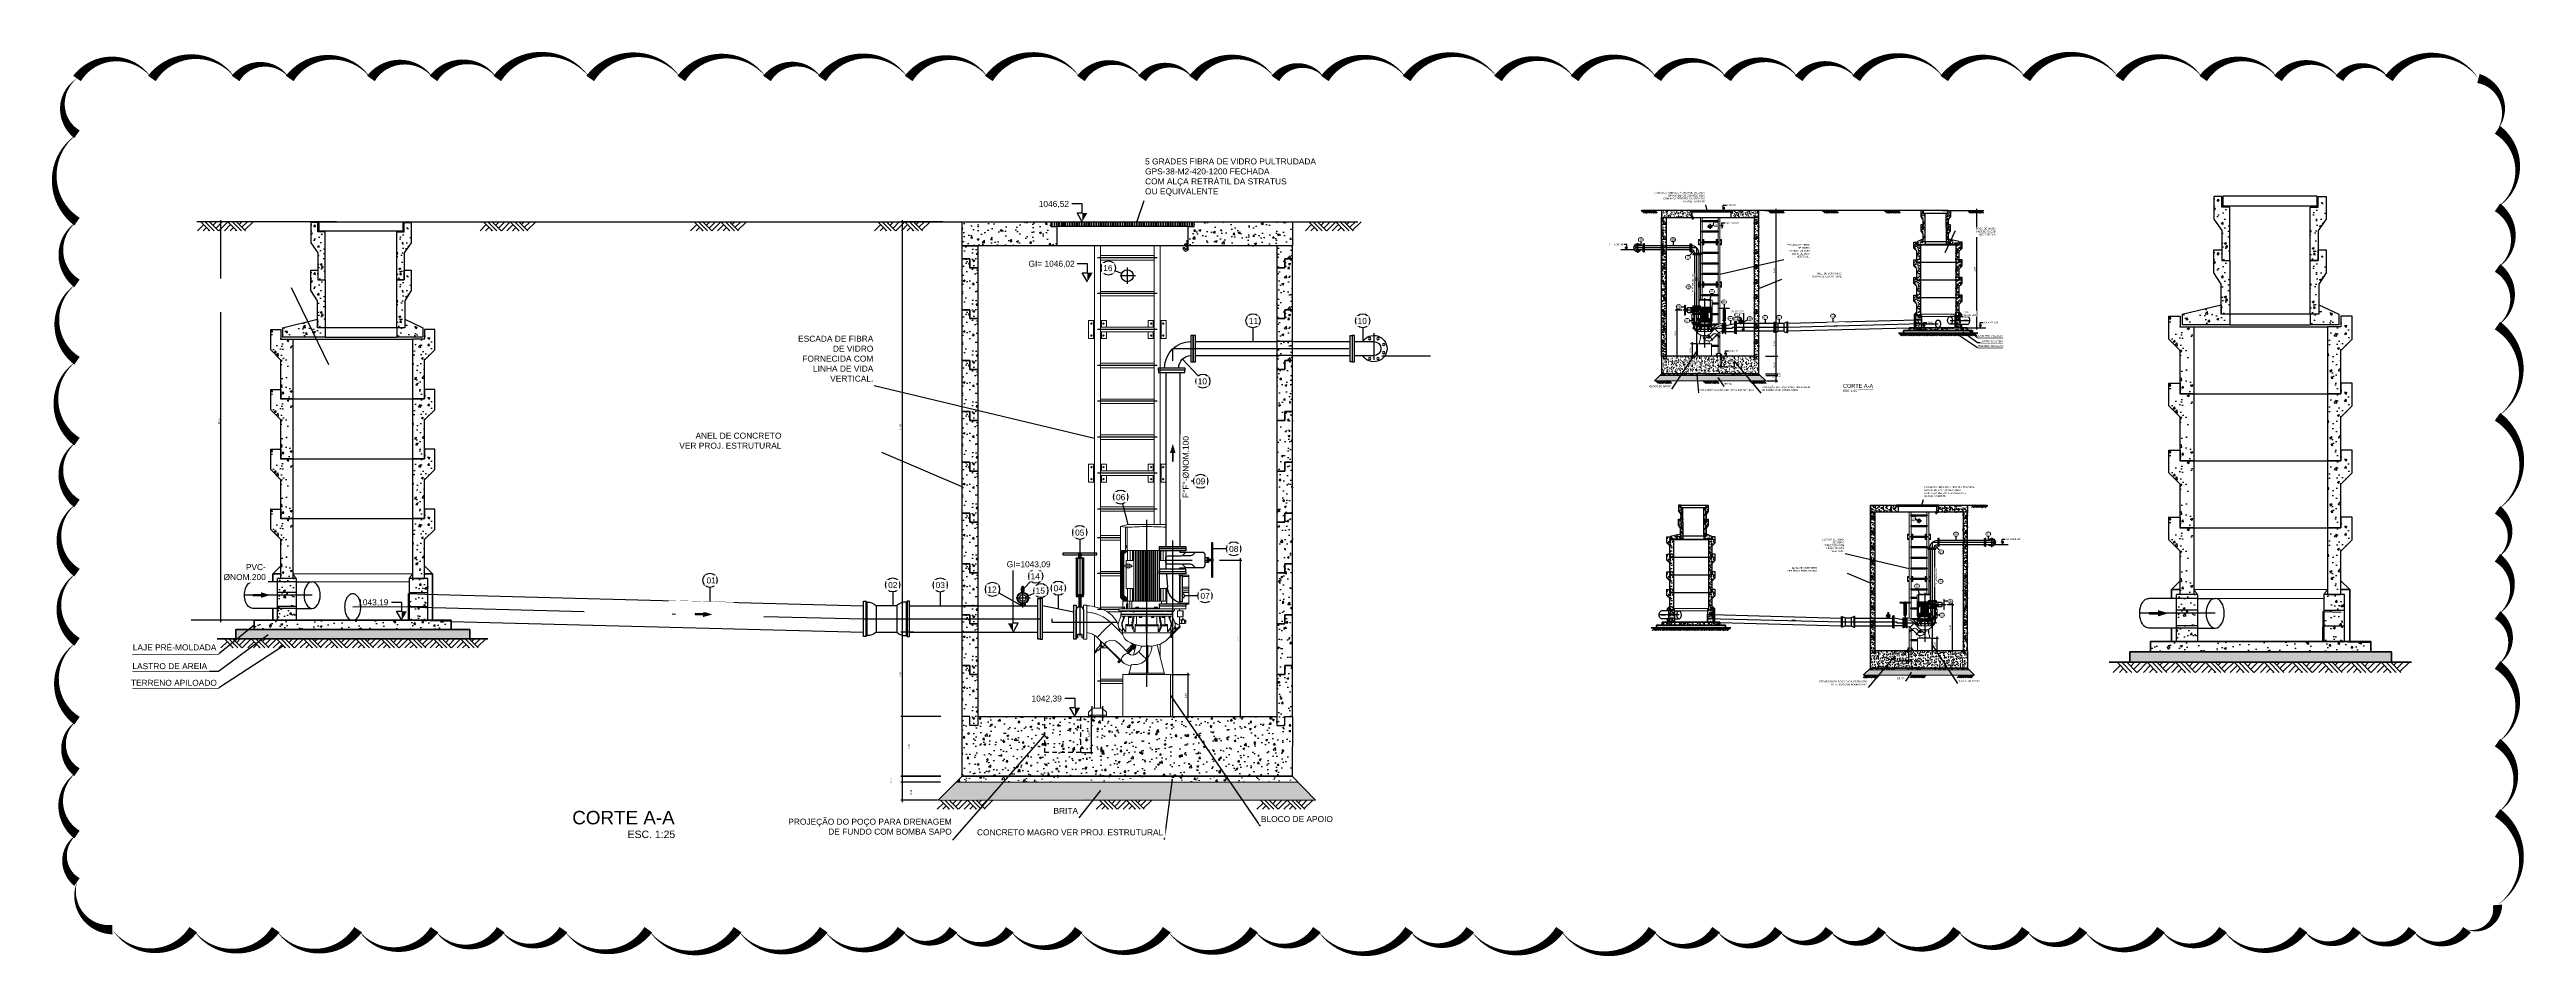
# Model space of a CAD drawing. Extents: x -160 to 364724, y -100 to 7353297.
# Drawn here: x 360652.4 to 360722.8, y 7352432.6 to 7352458.4 of the extents above; entities that cross this region are included whole.
import ezdxf
from ezdxf.enums import TextEntityAlignment as Align

# ---------------------------------------------------------------- set-up
doc = ezdxf.new("R2010")
doc.units = 0
doc.header["$LTSCALE"] = 5
for name, pattern in [('________________', [0]), ('HIDDEN', [0.375, 0.25, -0.125]), ('SGC_DASHDOT', [1, 0.5, -0.25, 0, -0.25]), ('SGC_HIDDEN', [0.375, 0.25, -0.125])]:
    doc.linetypes.add(name, pattern=pattern)
for name, color, linetype, lineweight in [('00-trabalho', 7, 'Continuous', 25), ('AL3', 3, 'Continuous', 35), ('ESCADA', 2, 'Continuous', 20), ('VISTA', 2, 'Continuous', 20)]:
    doc.layers.add(name, color=color, linetype=linetype, lineweight=lineweight)
for name, color, linetype in [('01-CONTINUA', 1, 'Continuous'), ('ARTICULAÇÃO', 3, 'Continuous'), ('BOLA LM', 1, 'Continuous'), ('BOMBA', 1, 'Continuous'), ('CONEXÃO', 4, 'Continuous'), ('desenho', 4, 'Continuous'), ('FLANGES', 2, 'Continuous'), ('GER-SIMBOLOS', 1, 'Continuous'), ('HACHURAS', 1, 'Continuous'), ('PAREDE CONCRETO CORTE', 5, 'Continuous'), ('PAREDE-VISTA', 2, 'Continuous'), ('Paredes', 7, 'Continuous'), ('PROJECAO', 1, 'HIDDEN'), ('SANC_COTAS', 1, 'Continuous'), ('SANC_TEXTO', 2, 'Continuous'), ('SGC-Conexoes (Furos)', 1, 'Continuous'), ('SGC-Conexoes (Linhas Externas)', 3, 'Continuous'), ('SGC-Eixos', 253, 'SGC_DASHDOT'), ('SGC-PONTAS', 1, 'SGC_HIDDEN'), ('SGC-Tubos (Desenho Bifilar)', 3, 'Continuous'), ('SGC-Valvulas (Acionamento)', 2, 'Continuous'), ('SGC-Valvulas (Linhas Externas)', 3, 'Continuous'), ('TERRENO', 6, 'Continuous'), ('VEGETAÇÃO', 7, 'Continuous'), ('VISTA 1', 1, 'Continuous'), ('VISTA 2', 2, 'Continuous'), ('VISTA 3', 3, 'Continuous')]:
    doc.layers.add(name, color=color, linetype=linetype)
doc.styles.add('R-80', font='arial.ttf')
doc.styles.get("Standard").update_dxf_attribs({"font": 'arial.ttf'})
doc.dimstyles.new('GERAL - 25', dxfattribs={"dimscale": 0.025, "dimtxt": 2, "dimasz": 1.5, "dimexe": 2, "dimexo": 1, "dimgap": 1, "dimtad": 1, "dimzin": 0, "dimtxsty": 'R-80', "dimblk": 'ARCHTICK', "dimcen": 0, "dimdle": 2, "dimclrd": 1, "dimclre": 1, "dimclrt": 2, "dimadec": 0, "dimazin": 0, "dimtfac": 0.5, "dimtmove": 2, "dimatfit": 3, "dimldrblk": 'OPEN90', "dimfxl": 1, "dimtolj": 1, "dimtzin": 0, "dimarcsym": 0})
doc.dimstyles.new('LEADER - 25', dxfattribs={"dimscale": 0.025, "dimtxt": 2, "dimasz": 1.5, "dimexe": 2, "dimexo": 1, "dimgap": 1, "dimtad": 1, "dimzin": 0, "dimtxsty": 'R-80', "dimcen": 0, "dimdle": 2, "dimclrd": 1, "dimclre": 1, "dimclrt": 2, "dimadec": 0, "dimazin": 0, "dimtfac": 0.5, "dimtmove": 2, "dimatfit": 3, "dimfxl": 1, "dimtolj": 1, "dimtzin": 0, "dimarcsym": 0})
doc.dimstyles.new('LEADER 25', dxfattribs={"dimscale": 0.025, "dimtxt": 2, "dimasz": 2, "dimexe": 2, "dimexo": 1, "dimgap": 1, "dimtad": 1, "dimdec": 0, "dimzin": 0, "dimdsep": 46, "dimtxsty": 'R-80', "dimcen": 0, "dimdle": 115, "dimclrd": 256, "dimclre": 256, "dimclrt": 256, "dimaunit": 1, "dimadec": 3, "dimazin": 0, "dimtfac": 0.5, "dimtdec": 0, "dimtmove": 2, "dimatfit": 3, "dimfxl": 1, "dimtolj": 1, "dimtzin": 0, "dimarcsym": 0})
pattern_1 = [(50, (360710.64275, 7352450.8461), (0.1639662, -0.0143452), [0.017145, -0.188595]), (355, (360710.64275, 7352450.8461), (-0.031719, 0.1719512), [0.013716, -0.1508765]), (100.4514, (360710.65642, 7352450.84491), (0.1322471, 0.157606), [0.014571, -0.1602812]), (46.1842, (360710.64275, 7352450.89182), (0.243971, -0.037838), [0.0257175, -0.2828925]), (96.6356, (360710.66309, 7352450.88867), (0.2136637, 0.2226835), [0.0218565, -0.240422]), (351.1842, (360710.64275, 7352450.89182), (0.2136637, 0.2226835), [0.020574, -0.226314]), (21, (360710.66561, 7352450.8804), (0.136453, -0.0920387), [0.017145, -0.188595]), (326, (360710.66561, 7352450.8804), (0.0556218, 0.1657692), [0.013716, -0.150876]), (71.4514, (360710.67699, 7352450.87272), (0.1920748, 0.0737305), [0.014571, -0.160281]), (37.5, (360710.642755, 7352450.846104), (0.00277974, 0.07609953), [0, -0.1490472, 0, -0.153162, 0, -0.1514475]), (7.5, (360710.642755, 7352450.8461), (0.0601377, 0.0901625), [0, -0.0873252, 0, -0.1456182, 0, -0.0577215]), (327.5, (360710.59178, 7352450.846104), (0.12203154, -0.00515587), [0, -0.05715, 0, -0.178308, 0, -0.236601]), (317.5, (360710.56892, 7352450.8461), (0.1333163, 0.0228838), [0, -0.074295, 0, -0.1184148, 0, -0.168021])]
pattern_2 = [(50, (360710.88165, 7352450.8461), (0.1639662, -0.0143452), [0.017145, -0.188595]), (355, (360710.88165, 7352450.8461), (-0.031719, 0.171951), [0.013716, -0.1508765]), (100.4514, (360710.89532, 7352450.84491), (0.132247, 0.157606), [0.014571, -0.160281]), (46.184, (360710.88165, 7352450.89182), (0.243971, -0.037838), [0.025717, -0.282892]), (96.6356, (360710.90199, 7352450.88867), (0.213664, 0.222684), [0.021857, -0.240422]), (351.184, (360710.88165, 7352450.89182), (0.213664, 0.222684), [0.020574, -0.226314]), (21, (360710.90451, 7352450.8804), (0.136453, -0.0920387), [0.017145, -0.188595]), (326, (360710.90451, 7352450.8804), (0.055622, 0.165769), [0.013716, -0.150876]), (71.4514, (360710.91589, 7352450.87272), (0.192075, 0.0737305), [0.014571, -0.160281]), (37.5, (360710.881655, 7352450.846104), (0.00277974, 0.07609953), [0, -0.1490472, 0, -0.153162, 0, -0.1514475]), (7.5, (360710.881655, 7352450.8461), (0.0601377, 0.0901625), [0, -0.0873252, 0, -0.1456182, 0, -0.0577215]), (327.5, (360710.83068, 7352450.846104), (0.12203154, -0.0051559), [0, -0.05715, 0, -0.178308, 0, -0.236601]), (317.5, (360710.80782, 7352450.8461), (0.1333163, 0.0228838), [0, -0.074295, 0, -0.1184148, 0, -0.168021])]
pattern_3 = [(50, (360710.88165, 7352451.3461), (0.1639662, -0.0143452), [0.017145, -0.188595]), (355, (360710.88165, 7352451.3461), (-0.031719, 0.171951), [0.013716, -0.1508765]), (100.4514, (360710.89532, 7352451.34491), (0.132247, 0.157606), [0.014571, -0.160281]), (46.184, (360710.88165, 7352451.39182), (0.243971, -0.037838), [0.025717, -0.282892]), (96.6356, (360710.90199, 7352451.38867), (0.213664, 0.222684), [0.021857, -0.240422]), (351.184, (360710.88165, 7352451.39182), (0.213664, 0.222684), [0.020574, -0.226314]), (21, (360710.90451, 7352451.3804), (0.136453, -0.0920387), [0.017145, -0.188595]), (326, (360710.90451, 7352451.3804), (0.055622, 0.165769), [0.013716, -0.150876]), (71.4514, (360710.91589, 7352451.37272), (0.192075, 0.0737305), [0.014571, -0.160281]), (37.5, (360710.881655, 7352451.346104), (0.00277974, 0.07609953), [0, -0.1490472, 0, -0.153162, 0, -0.1514475]), (7.5, (360710.881655, 7352451.3461), (0.0601377, 0.0901625), [0, -0.0873252, 0, -0.1456182, 0, -0.0577215]), (327.5, (360710.83068, 7352451.346104), (0.12203154, -0.0051559), [0, -0.05715, 0, -0.178308, 0, -0.236601]), (317.5, (360710.80782, 7352451.3461), (0.1333163, 0.0228838), [0, -0.074295, 0, -0.1184148, 0, -0.168021])]
pattern_4 = [(50, (360710.88165, 7352451.8461), (0.1639662, -0.0143452), [0.017145, -0.188595]), (355, (360710.88165, 7352451.8461), (-0.031719, 0.171951), [0.013716, -0.1508765]), (100.4514, (360710.89532, 7352451.84491), (0.132247, 0.157606), [0.014571, -0.160281]), (46.184, (360710.88165, 7352451.89182), (0.243971, -0.037838), [0.025717, -0.282892]), (96.6356, (360710.90199, 7352451.88867), (0.213664, 0.222684), [0.021857, -0.240422]), (351.184, (360710.88165, 7352451.89182), (0.213664, 0.222684), [0.020574, -0.226314]), (21, (360710.90451, 7352451.8804), (0.136453, -0.0920387), [0.017145, -0.188595]), (326, (360710.90451, 7352451.8804), (0.055622, 0.165769), [0.013716, -0.150876]), (71.4514, (360710.91589, 7352451.87272), (0.192075, 0.0737305), [0.014571, -0.160281]), (37.5, (360710.881655, 7352451.846104), (0.00277974, 0.07609953), [0, -0.1490472, 0, -0.153162, 0, -0.1514475]), (7.5, (360710.881655, 7352451.8461), (0.0601377, 0.0901625), [0, -0.0873252, 0, -0.1456182, 0, -0.0577215]), (327.5, (360710.83068, 7352451.846104), (0.12203154, -0.0051559), [0, -0.05715, 0, -0.178308, 0, -0.236601]), (317.5, (360710.80782, 7352451.8461), (0.1333163, 0.0228838), [0, -0.074295, 0, -0.1184148, 0, -0.168021])]
pattern_5 = [(50, (360710.88165, 7352452.3461), (0.1639662, -0.0143452), [0.017145, -0.188595]), (355, (360710.88165, 7352452.3461), (-0.031719, 0.171951), [0.013716, -0.1508765]), (100.4514, (360710.89532, 7352452.34491), (0.132247, 0.157606), [0.014571, -0.160281]), (46.184, (360710.88165, 7352452.39182), (0.243971, -0.037838), [0.025717, -0.282892]), (96.6356, (360710.90199, 7352452.38867), (0.213664, 0.222684), [0.021857, -0.240422]), (351.184, (360710.88165, 7352452.39182), (0.213664, 0.222684), [0.020574, -0.226314]), (21, (360710.90451, 7352452.3804), (0.136453, -0.0920387), [0.017145, -0.188595]), (326, (360710.90451, 7352452.3804), (0.055622, 0.165769), [0.013716, -0.150876]), (71.4514, (360710.91589, 7352452.37272), (0.192075, 0.0737305), [0.014571, -0.160281]), (37.5, (360710.881655, 7352452.346104), (0.00277974, 0.07609953), [0, -0.1490472, 0, -0.153162, 0, -0.1514475]), (7.5, (360710.881655, 7352452.3461), (0.0601377, 0.0901625), [0, -0.0873252, 0, -0.1456182, 0, -0.0577215]), (327.5, (360710.83068, 7352452.346104), (0.12203154, -0.0051559), [0, -0.05715, 0, -0.178308, 0, -0.236601]), (317.5, (360710.80782, 7352452.3461), (0.1333163, 0.0228838), [0, -0.074295, 0, -0.1184148, 0, -0.168021])]
pattern_6 = [(50, (360711.07721, 7352453.24166), (0.1639662, -0.0143452), [0.017145, -0.188595]), (355, (360711.07721, 7352453.24166), (-0.031719, 0.171951), [0.013716, -0.1508765]), (100.4514, (360711.09088, 7352453.24047), (0.132247, 0.157606), [0.014571, -0.160281]), (46.184, (360711.07721, 7352453.28738), (0.243971, -0.037838), [0.025717, -0.282892]), (96.6356, (360711.09755, 7352453.28423), (0.213664, 0.222684), [0.021857, -0.240422]), (351.184, (360711.07721, 7352453.28738), (0.213664, 0.222684), [0.020574, -0.226314]), (21, (360711.10007, 7352453.27595), (0.136453, -0.0920387), [0.017145, -0.188595]), (326, (360711.10007, 7352453.27595), (0.055622, 0.165769), [0.013716, -0.150876]), (71.4514, (360711.11145, 7352453.26828), (0.192075, 0.0737305), [0.014571, -0.160281]), (37.5, (360711.077215, 7352453.241664), (0.00277974, 0.07609953), [0, -0.1490472, 0, -0.153162, 0, -0.1514475]), (7.5, (360711.077215, 7352453.24166), (0.0601377, 0.0901625), [0, -0.0873252, 0, -0.1456182, 0, -0.0577215]), (327.5, (360711.02624, 7352453.241664), (0.12203154, -0.0051559), [0, -0.05715, 0, -0.178308, 0, -0.236601]), (317.5, (360711.00338, 7352453.24166), (0.1333163, 0.0228838), [0, -0.074295, 0, -0.1184148, 0, -0.168021])]
pattern_7 = [(50, (360711.07721, 7352452.84166), (0.1639662, -0.0143452), [0.017145, -0.188595]), (355, (360711.07721, 7352452.84166), (-0.031719, 0.171951), [0.013716, -0.1508765]), (100.4514, (360711.09088, 7352452.84047), (0.132247, 0.157606), [0.014571, -0.160281]), (46.184, (360711.07721, 7352452.88738), (0.243971, -0.037838), [0.025717, -0.282892]), (96.6356, (360711.09755, 7352452.88423), (0.213664, 0.222684), [0.021857, -0.240422]), (351.184, (360711.07721, 7352452.88738), (0.213664, 0.222684), [0.020574, -0.226314]), (21, (360711.10007, 7352452.87595), (0.136453, -0.0920387), [0.017145, -0.188595]), (326, (360711.10007, 7352452.87595), (0.055622, 0.165769), [0.013716, -0.150876]), (71.4514, (360711.11145, 7352452.86828), (0.1920748, 0.0737305), [0.014571, -0.160281]), (37.5, (360711.077215, 7352452.841664), (0.00277974, 0.07609953), [0, -0.1490472, 0, -0.153162, 0, -0.1514475]), (7.5, (360711.077215, 7352452.84166), (0.0601377, 0.0901625), [0, -0.0873252, 0, -0.1456182, 0, -0.0577215]), (327.5, (360711.02624, 7352452.841664), (0.12203154, -0.0051559), [0, -0.05715, 0, -0.178308, 0, -0.236601]), (317.5, (360711.00338, 7352452.84166), (0.1333163, 0.0228838), [0, -0.074295, 0, -0.1184148, 0, -0.168021])]
pattern_8 = [(50, (360732.24733, 7352443.38105), (0.5570364, -0.0487343), [0.058246, -0.640707]), (355, (360732.24733, 7352443.38105), (-0.107758, 0.5841634), [0.046597, -0.512567]), (100.4514, (360732.29375, 7352443.377), (0.449278, 0.535429), [0.0495016, -0.5445175]), (46.1842, (360732.24733, 7352443.5364), (0.828834, -0.128546), [0.087369, -0.96106]), (96.6356, (360732.3164, 7352443.5257), (0.725872, 0.756515), [0.074252, -0.816777]), (351.1842, (360732.2473, 7352443.5364), (0.725872, 0.756515), [0.069895, -0.768847]), (21, (360732.325, 7352443.49754), (0.4635666, -0.3126796), [0.058246, -0.640707]), (326, (360732.325, 7352443.49754), (0.188962, 0.5631615), [0.046597, -0.5125655]), (71.4514, (360732.3636, 7352443.4715), (0.6525286, 0.250482), [0.0495016, -0.5445166]), (37.5, (360732.24733, 7352443.38105), (0.0094435, 0.2585302), [0, -0.5063526, 0, -0.5203317, 0, -0.514507]), (7.5, (360732.24733, 7352443.38105), (0.2043036, 0.3063058), [0, -0.2966667, 0, -0.4947034, 0, -0.1960951]), (327.5, (360732.07415, 7352443.38105), (0.4145733, -0.0175158), [0, -0.1941536, 0, -0.6057593, 0, -0.803796]), (317.5, (360731.9965, 7352443.38105), (0.4529105, 0.0777424), [0, -0.2523997, 0, -0.4022863, 0, -0.5708116])]
pattern_9 = [(50, (360733.05894, 7352443.38105), (0.5570364, -0.0487343), [0.058246, -0.640707]), (355, (360733.05894, 7352443.38105), (-0.107758, 0.5841634), [0.046597, -0.5125673]), (100.45144, (360733.10536, 7352443.377), (0.4492783, 0.535429), [0.0495016, -0.5445175]), (46.1842, (360733.05894, 7352443.5364), (0.828834, -0.128546), [0.087369, -0.96106]), (96.6356, (360733.128, 7352443.5257), (0.725872, 0.7565146), [0.074252, -0.816777]), (351.1842, (360733.0589, 7352443.5364), (0.725872, 0.756515), [0.069895, -0.768847]), (21, (360733.1366, 7352443.49754), (0.4635666, -0.3126796), [0.058246, -0.640707]), (326, (360733.1366, 7352443.49754), (0.188962, 0.5631615), [0.046597, -0.5125655]), (71.45144, (360733.17523, 7352443.4715), (0.6525286, 0.250482), [0.0495016, -0.5445166]), (37.5, (360733.05894, 7352443.38105), (0.0094435, 0.25853017), [0, -0.5063526, 0, -0.5203317, 0, -0.514507]), (7.5, (360733.05894, 7352443.38105), (0.2043036, 0.3063058), [0, -0.2966667, 0, -0.4947034, 0, -0.1960951]), (327.5, (360732.88576, 7352443.38105), (0.4145733, -0.01751585), [0, -0.1941536, 0, -0.6057593, 0, -0.803796]), (317.5, (360732.8081, 7352443.38105), (0.4529105, 0.0777424), [0, -0.2523997, 0, -0.4022863, 0, -0.5708116])]
pattern_10 = [(50, (360733.05894, 7352445.0797), (0.5570364, -0.0487343), [0.058246, -0.640707]), (355, (360733.05894, 7352445.0797), (-0.107758, 0.5841634), [0.046597, -0.5125673]), (100.45144, (360733.10536, 7352445.0756), (0.4492783, 0.535429), [0.0495016, -0.5445175]), (46.1842, (360733.05894, 7352445.235), (0.828834, -0.128546), [0.087369, -0.96106]), (96.6356, (360733.128, 7352445.2243), (0.725872, 0.7565146), [0.074252, -0.816777]), (351.1842, (360733.0589, 7352445.235), (0.725872, 0.756515), [0.069895, -0.768847]), (21, (360733.1366, 7352445.19617), (0.4635666, -0.3126796), [0.058246, -0.640707]), (326, (360733.1366, 7352445.1962), (0.188962, 0.5631615), [0.046597, -0.5125655]), (71.45144, (360733.17523, 7352445.1701), (0.6525286, 0.250482), [0.0495016, -0.5445166]), (37.5, (360733.05894, 7352445.07968), (0.0094435, 0.25853017), [0, -0.5063526, 0, -0.5203317, 0, -0.514507]), (7.5, (360733.05894, 7352445.07968), (0.2043036, 0.3063058), [0, -0.2966667, 0, -0.4947034, 0, -0.1960951]), (327.5, (360732.88576, 7352445.07968), (0.4145733, -0.01751585), [0, -0.1941536, 0, -0.6057593, 0, -0.803796]), (317.5, (360732.8081, 7352445.07968), (0.4529105, 0.0777424), [0, -0.2523997, 0, -0.4022863, 0, -0.5708116])]
pattern_11 = [(50, (360733.05894, 7352446.7783), (0.5570364, -0.0487343), [0.058246, -0.640707]), (355, (360733.05894, 7352446.7783), (-0.107758, 0.5841634), [0.046597, -0.5125673]), (100.45144, (360733.10536, 7352446.77425), (0.4492783, 0.535429), [0.0495016, -0.5445175]), (46.1842, (360733.05894, 7352446.93364), (0.828834, -0.128546), [0.087369, -0.96106]), (96.6356, (360733.128, 7352446.9229), (0.725872, 0.7565146), [0.074252, -0.816777]), (351.1842, (360733.0589, 7352446.9336), (0.725872, 0.756515), [0.069895, -0.768847]), (21, (360733.1366, 7352446.8948), (0.4635666, -0.3126796), [0.058246, -0.640707]), (326, (360733.1366, 7352446.8948), (0.188962, 0.5631615), [0.046597, -0.5125655]), (71.45144, (360733.17523, 7352446.86875), (0.6525286, 0.250482), [0.0495016, -0.5445166]), (37.5, (360733.05894, 7352446.77831), (0.0094435, 0.25853017), [0, -0.5063526, 0, -0.5203317, 0, -0.514507]), (7.5, (360733.05894, 7352446.7783), (0.2043036, 0.3063058), [0, -0.2966667, 0, -0.4947034, 0, -0.1960951]), (327.5, (360732.88576, 7352446.77831), (0.4145733, -0.01751585), [0, -0.1941536, 0, -0.6057593, 0, -0.803796]), (317.5, (360732.8081, 7352446.7783), (0.4529105, 0.0777424), [0, -0.2523997, 0, -0.4022863, 0, -0.5708116])]
pattern_12 = [(50, (360733.05894, 7352448.47694), (0.5570364, -0.0487343), [0.058246, -0.640707]), (355, (360733.05894, 7352448.47694), (-0.107758, 0.5841634), [0.046597, -0.5125673]), (100.45144, (360733.10536, 7352448.4729), (0.4492783, 0.535429), [0.0495016, -0.5445175]), (46.1842, (360733.05894, 7352448.6323), (0.828834, -0.128546), [0.087369, -0.96106]), (96.6356, (360733.128, 7352448.62156), (0.725872, 0.7565146), [0.074252, -0.816777]), (351.1842, (360733.0589, 7352448.6323), (0.725872, 0.756515), [0.069895, -0.768847]), (21, (360733.1366, 7352448.59344), (0.4635666, -0.3126796), [0.058246, -0.640707]), (326, (360733.1366, 7352448.59344), (0.188962, 0.5631615), [0.046597, -0.5125655]), (71.45144, (360733.17523, 7352448.5674), (0.6525286, 0.250482), [0.0495016, -0.5445166]), (37.5, (360733.05894, 7352448.47694), (0.0094435, 0.25853017), [0, -0.5063526, 0, -0.5203317, 0, -0.514507]), (7.5, (360733.05894, 7352448.47694), (0.2043036, 0.3063058), [0, -0.2966667, 0, -0.4947034, 0, -0.1960951]), (327.5, (360732.88576, 7352448.47694), (0.4145733, -0.01751585), [0, -0.1941536, 0, -0.6057593, 0, -0.803796]), (317.5, (360732.8081, 7352448.47694), (0.4529105, 0.0777424), [0, -0.2523997, 0, -0.4022863, 0, -0.5708116])]
pattern_13 = [(50, (360733.7233, 7352451.5194), (0.5570364, -0.0487343), [0.058246, -0.640707]), (355, (360733.7233, 7352451.5194), (-0.107758, 0.5841634), [0.046597, -0.5125673]), (100.45144, (360733.76973, 7352451.51534), (0.4492783, 0.535429), [0.0495016, -0.5445175]), (46.1842, (360733.7233, 7352451.6747), (0.828834, -0.128546), [0.087369, -0.96106]), (96.6356, (360733.7924, 7352451.664), (0.725872, 0.7565146), [0.074252, -0.816777]), (351.1842, (360733.7233, 7352451.6747), (0.725872, 0.756515), [0.069895, -0.768847]), (21, (360733.80097, 7352451.6359), (0.4635666, -0.3126796), [0.058246, -0.640707]), (326, (360733.80097, 7352451.6359), (0.188962, 0.5631615), [0.046597, -0.5125655]), (71.45144, (360733.8396, 7352451.60983), (0.6525286, 0.250482), [0.0495016, -0.5445166]), (37.5, (360733.7233, 7352451.5194), (0.0094435, 0.25853017), [0, -0.5063526, 0, -0.5203317, 0, -0.514507]), (7.5, (360733.7233, 7352451.5194), (0.2043036, 0.3063058), [0, -0.2966667, 0, -0.4947034, 0, -0.1960951]), (327.5, (360733.55012, 7352451.5194), (0.4145733, -0.01751585), [0, -0.1941536, 0, -0.6057593, 0, -0.803796]), (317.5, (360733.47246, 7352451.5194), (0.4529105, 0.0777424), [0, -0.2523997, 0, -0.4022863, 0, -0.5708116])]
pattern_14 = [(50, (360733.7233, 7352450.1605), (0.5570364, -0.0487343), [0.058246, -0.640707]), (355, (360733.7233, 7352450.1605), (-0.107758, 0.5841634), [0.046597, -0.5125673]), (100.45144, (360733.76973, 7352450.15643), (0.4492783, 0.535429), [0.0495016, -0.5445175]), (46.1842, (360733.7233, 7352450.3158), (0.828834, -0.128546), [0.087369, -0.96106]), (96.6356, (360733.7924, 7352450.3051), (0.725872, 0.7565146), [0.074252, -0.816777]), (351.1842, (360733.7233, 7352450.3158), (0.725872, 0.756515), [0.069895, -0.768847]), (21, (360733.80097, 7352450.277), (0.4635666, -0.3126796), [0.058246, -0.640707]), (326, (360733.80097, 7352450.277), (0.188962, 0.5631615), [0.046597, -0.5125655]), (71.45144, (360733.8396, 7352450.25093), (0.6525286, 0.250482), [0.0495016, -0.5445166]), (37.5, (360733.7233, 7352450.1605), (0.0094435, 0.25853017), [0, -0.5063526, 0, -0.5203317, 0, -0.514507]), (7.5, (360733.7233, 7352450.1605), (0.2043036, 0.3063058), [0, -0.2966667, 0, -0.4947034, 0, -0.1960951]), (327.5, (360733.55012, 7352450.1605), (0.4145733, -0.01751585), [0, -0.1941536, 0, -0.6057593, 0, -0.803796]), (317.5, (360733.47246, 7352450.1605), (0.4529105, 0.0777424), [0, -0.2523997, 0, -0.4022863, 0, -0.5708116])]
pattern_15 = [(50, (360719.99334, 7352442.48487), (0.1639662, -0.0143452), [0.017145, -0.188595]), (355, (360719.99334, 7352442.48487), (-0.031719, 0.1719512), [0.013716, -0.1508765]), (100.4514, (360720.007, 7352442.48367), (0.1322471, 0.157606), [0.014571, -0.1602812]), (46.1842, (360719.99334, 7352442.53059), (0.243971, -0.037838), [0.0257175, -0.2828925]), (96.6356, (360720.01367, 7352442.52743), (0.2136637, 0.2226835), [0.0218565, -0.240422]), (351.1842, (360719.99334, 7352442.53059), (0.2136637, 0.2226835), [0.020574, -0.2263138]), (21, (360720.0162, 7352442.51916), (0.136453, -0.0920387), [0.017145, -0.188595]), (326, (360720.0162, 7352442.51916), (0.0556218, 0.1657692), [0.013716, -0.150876]), (71.4514, (360720.02757, 7352442.51149), (0.1920748, 0.0737305), [0.014571, -0.160281]), (37.5, (360719.99334, 7352442.48487), (0.00277974, 0.07609953), [0, -0.1490472, 0, -0.153162, 0, -0.1514475]), (7.5, (360719.99334, 7352442.48487), (0.0601377, 0.0901625), [0, -0.0873252, 0, -0.1456182, 0, -0.0577215]), (327.5, (360719.942363, 7352442.48487), (0.12203154, -0.00515587), [0, -0.05715, 0, -0.178308, 0, -0.236601]), (317.5, (360719.9195, 7352442.48487), (0.1333163, 0.0228838), [0, -0.074295, 0, -0.1184148, 0, -0.168021])]
pattern_16 = [(50, (360720.23224, 7352442.48487), (0.1639662, -0.0143452), [0.017145, -0.188595]), (355, (360720.23224, 7352442.48487), (-0.0317191, 0.1719512), [0.013716, -0.1508765]), (100.45144, (360720.2459, 7352442.48367), (0.1322471, 0.157606), [0.014571, -0.1602812]), (46.1842, (360720.23224, 7352442.53059), (0.2439711, -0.0378381), [0.0257175, -0.2828925]), (96.6356, (360720.25257, 7352442.52743), (0.2136637, 0.2226835), [0.0218565, -0.240422]), (351.1842, (360720.23224, 7352442.53059), (0.2136637, 0.2226835), [0.020574, -0.2263138]), (21, (360720.2551, 7352442.51916), (0.13645295, -0.0920387), [0.017145, -0.188595]), (326, (360720.2551, 7352442.51916), (0.0556218, 0.1657692), [0.013716, -0.150876]), (71.45144, (360720.26647, 7352442.51149), (0.1920748, 0.0737305), [0.014571, -0.160281]), (37.5, (360720.23224, 7352442.48487), (0.00277974, 0.07609953), [0, -0.1490472, 0, -0.153162, 0, -0.1514475]), (7.5, (360720.23224, 7352442.48487), (0.0601377, 0.09016252), [0, -0.0873252, 0, -0.1456182, 0, -0.0577215]), (327.5, (360720.181263, 7352442.48487), (0.12203154, -0.00515587), [0, -0.05715, 0, -0.178308, 0, -0.236601]), (317.5, (360720.1584, 7352442.48487), (0.13331626, 0.02288384), [0, -0.074295, 0, -0.1184148, 0, -0.168021])]
pattern_17 = [(50, (360720.23224, 7352442.98487), (0.1639662, -0.0143452), [0.017145, -0.188595]), (355, (360720.23224, 7352442.98487), (-0.0317191, 0.1719512), [0.013716, -0.1508765]), (100.45144, (360720.2459, 7352442.98367), (0.1322471, 0.157606), [0.014571, -0.1602812]), (46.1842, (360720.23224, 7352443.03059), (0.2439711, -0.0378381), [0.0257175, -0.2828925]), (96.6356, (360720.25257, 7352443.02743), (0.2136637, 0.2226835), [0.0218565, -0.240422]), (351.1842, (360720.23224, 7352443.03059), (0.2136637, 0.2226835), [0.020574, -0.2263138]), (21, (360720.2551, 7352443.01916), (0.13645295, -0.0920387), [0.017145, -0.188595]), (326, (360720.2551, 7352443.01916), (0.0556218, 0.1657692), [0.013716, -0.150876]), (71.45144, (360720.26647, 7352443.01149), (0.1920748, 0.0737305), [0.014571, -0.160281]), (37.5, (360720.23224, 7352442.98487), (0.00277974, 0.07609953), [0, -0.1490472, 0, -0.153162, 0, -0.1514475]), (7.5, (360720.23224, 7352442.98487), (0.0601377, 0.09016252), [0, -0.0873252, 0, -0.1456182, 0, -0.0577215]), (327.5, (360720.181263, 7352442.98487), (0.12203154, -0.00515587), [0, -0.05715, 0, -0.178308, 0, -0.236601]), (317.5, (360720.1584, 7352442.98487), (0.13331626, 0.02288384), [0, -0.074295, 0, -0.1184148, 0, -0.168021])]
pattern_18 = [(50, (360720.23224, 7352443.48487), (0.1639662, -0.0143452), [0.017145, -0.188595]), (355, (360720.23224, 7352443.48487), (-0.0317191, 0.1719512), [0.013716, -0.1508765]), (100.45144, (360720.2459, 7352443.48367), (0.1322471, 0.157606), [0.014571, -0.1602812]), (46.1842, (360720.23224, 7352443.53059), (0.2439711, -0.0378381), [0.0257175, -0.2828925]), (96.6356, (360720.25257, 7352443.52743), (0.2136637, 0.2226835), [0.0218565, -0.240422]), (351.1842, (360720.23224, 7352443.53059), (0.2136637, 0.2226835), [0.020574, -0.2263138]), (21, (360720.2551, 7352443.51916), (0.13645295, -0.0920387), [0.017145, -0.188595]), (326, (360720.2551, 7352443.51916), (0.0556218, 0.1657692), [0.013716, -0.150876]), (71.45144, (360720.26647, 7352443.51149), (0.1920748, 0.0737305), [0.014571, -0.160281]), (37.5, (360720.23224, 7352443.48487), (0.00277974, 0.07609953), [0, -0.1490472, 0, -0.153162, 0, -0.1514475]), (7.5, (360720.23224, 7352443.48487), (0.0601377, 0.09016252), [0, -0.0873252, 0, -0.1456182, 0, -0.0577215]), (327.5, (360720.181263, 7352443.48487), (0.12203154, -0.00515587), [0, -0.05715, 0, -0.178308, 0, -0.236601]), (317.5, (360720.1584, 7352443.48487), (0.13331626, 0.02288384), [0, -0.074295, 0, -0.1184148, 0, -0.168021])]
pattern_19 = [(50, (360720.23224, 7352443.98487), (0.1639662, -0.0143452), [0.017145, -0.188595]), (355, (360720.23224, 7352443.98487), (-0.0317191, 0.1719512), [0.013716, -0.1508765]), (100.45144, (360720.2459, 7352443.98367), (0.1322471, 0.157606), [0.014571, -0.1602812]), (46.1842, (360720.23224, 7352444.03059), (0.2439711, -0.0378381), [0.0257175, -0.2828925]), (96.6356, (360720.25257, 7352444.02743), (0.2136637, 0.2226835), [0.0218565, -0.240422]), (351.1842, (360720.23224, 7352444.03059), (0.2136637, 0.2226835), [0.020574, -0.2263138]), (21, (360720.2551, 7352444.01916), (0.13645295, -0.0920387), [0.017145, -0.188595]), (326, (360720.2551, 7352444.01916), (0.0556218, 0.1657692), [0.013716, -0.150876]), (71.45144, (360720.26647, 7352444.01149), (0.1920748, 0.0737305), [0.014571, -0.160281]), (37.5, (360720.23224, 7352443.98487), (0.00277974, 0.07609953), [0, -0.1490472, 0, -0.153162, 0, -0.1514475]), (7.5, (360720.23224, 7352443.98487), (0.0601377, 0.09016252), [0, -0.0873252, 0, -0.1456182, 0, -0.0577215]), (327.5, (360720.181263, 7352443.98487), (0.12203154, -0.00515587), [0, -0.05715, 0, -0.178308, 0, -0.236601]), (317.5, (360720.1584, 7352443.98487), (0.13331626, 0.02288384), [0, -0.074295, 0, -0.1184148, 0, -0.168021])]
pattern_20 = [(50, (360720.4278, 7352444.88043), (0.1639662, -0.0143452), [0.017145, -0.188595]), (355, (360720.4278, 7352444.88043), (-0.0317191, 0.1719512), [0.013716, -0.1508765]), (100.45144, (360720.44146, 7352444.87923), (0.1322471, 0.157606), [0.014571, -0.1602812]), (46.1842, (360720.4278, 7352444.92615), (0.2439711, -0.0378381), [0.0257175, -0.2828925]), (96.6356, (360720.44813, 7352444.923), (0.2136637, 0.2226835), [0.0218565, -0.240422]), (351.1842, (360720.4278, 7352444.92615), (0.2136637, 0.2226835), [0.020574, -0.2263138]), (21, (360720.45066, 7352444.91472), (0.13645295, -0.0920387), [0.017145, -0.188595]), (326, (360720.45066, 7352444.91472), (0.0556218, 0.1657692), [0.013716, -0.150876]), (71.45144, (360720.46203, 7352444.90705), (0.1920748, 0.0737305), [0.014571, -0.160281]), (37.5, (360720.4278, 7352444.88043), (0.00277974, 0.07609953), [0, -0.1490472, 0, -0.153162, 0, -0.1514475]), (7.5, (360720.4278, 7352444.88043), (0.0601377, 0.09016252), [0, -0.0873252, 0, -0.1456182, 0, -0.0577215]), (327.5, (360720.376823, 7352444.88043), (0.12203154, -0.00515587), [0, -0.05715, 0, -0.178308, 0, -0.236601]), (317.5, (360720.35396, 7352444.88043), (0.13331626, 0.02288384), [0, -0.074295, 0, -0.1184148, 0, -0.168021])]
pattern_21 = [(50, (360720.4278, 7352444.48043), (0.1639662, -0.0143452), [0.017145, -0.188595]), (355, (360720.4278, 7352444.48043), (-0.0317191, 0.1719512), [0.013716, -0.1508765]), (100.45144, (360720.44146, 7352444.47923), (0.1322471, 0.157606), [0.014571, -0.1602812]), (46.1842, (360720.4278, 7352444.52615), (0.2439711, -0.0378381), [0.0257175, -0.2828925]), (96.6356, (360720.44813, 7352444.523), (0.2136637, 0.2226835), [0.0218565, -0.240422]), (351.1842, (360720.4278, 7352444.52615), (0.2136637, 0.2226835), [0.020574, -0.2263138]), (21, (360720.45066, 7352444.51472), (0.13645295, -0.0920387), [0.017145, -0.188595]), (326, (360720.45066, 7352444.51472), (0.0556218, 0.1657692), [0.013716, -0.150876]), (71.45144, (360720.46203, 7352444.50705), (0.1920748, 0.0737305), [0.014571, -0.160281]), (37.5, (360720.4278, 7352444.48043), (0.00277974, 0.07609953), [0, -0.1490472, 0, -0.153162, 0, -0.1514475]), (7.5, (360720.4278, 7352444.48043), (0.0601377, 0.09016252), [0, -0.0873252, 0, -0.1456182, 0, -0.0577215]), (327.5, (360720.376823, 7352444.48043), (0.12203154, -0.00515587), [0, -0.05715, 0, -0.178308, 0, -0.236601]), (317.5, (360720.35396, 7352444.48043), (0.13331626, 0.02288384), [0, -0.074295, 0, -0.1184148, 0, -0.168021])]
pattern_22 = [(50, (360795.7459, 7352442.92044), (0.6230026, -0.0545056), [0.065144, -0.7165817]), (355, (360795.7459, 7352442.92044), (-0.120519, 0.653342), [0.052115, -0.5732674]), (100.45144, (360795.7978, 7352442.9159), (0.5024835, 0.5988364), [0.0553637, -0.609001]), (46.1842, (360795.7459, 7352443.09416), (0.926988, -0.143769), [0.097716, -1.074873]), (96.6356, (360795.82315, 7352443.0822), (0.811832, 0.846104), [0.083046, -0.913503]), (351.1842, (360795.7459, 7352443.0942), (0.811832, 0.846104), [0.078172, -0.859897]), (21, (360795.83276, 7352443.05073), (0.5184638, -0.3497083), [0.065144, -0.7165817]), (326, (360795.83276, 7352443.0507), (0.2113395, 0.629853), [0.052115, -0.5732654]), (71.45144, (360795.87596, 7352443.0216), (0.7298034, 0.280145), [0.0553637, -0.609]), (37.5, (360795.7459, 7352442.92044), (0.01056185, 0.28914623), [0, -0.5663167, 0, -0.5819512, 0, -0.5754368]), (7.5, (360795.7459, 7352442.92044), (0.228498, 0.3425797), [0, -0.331799, 0, -0.5532879, 0, -0.2193174]), (327.5, (360795.5522, 7352442.92044), (0.4636685, -0.01959014), [0, -0.217146, 0, -0.6774954, 0, -0.8989843]), (317.5, (360795.46535, 7352442.92044), (0.5065457, 0.086949), [0, -0.2822898, 0, -0.4499264, 0, -0.6384091])]
pattern_23 = [(50, (360795.7459, 7352444.82023), (0.6230026, -0.0545056), [0.065144, -0.7165817]), (355, (360795.7459, 7352444.82023), (-0.120519, 0.653342), [0.052115, -0.5732674]), (100.45144, (360795.7978, 7352444.8157), (0.5024835, 0.5988364), [0.0553637, -0.609001]), (46.1842, (360795.7459, 7352444.99395), (0.926988, -0.143769), [0.097716, -1.074873]), (96.6356, (360795.82315, 7352444.982), (0.811832, 0.846104), [0.083046, -0.913503]), (351.1842, (360795.7459, 7352444.99395), (0.811832, 0.846104), [0.078172, -0.859897]), (21, (360795.83276, 7352444.9505), (0.5184638, -0.3497083), [0.065144, -0.7165817]), (326, (360795.83276, 7352444.9505), (0.2113395, 0.629853), [0.052115, -0.5732654]), (71.45144, (360795.87596, 7352444.9214), (0.7298034, 0.280145), [0.0553637, -0.609]), (37.5, (360795.7459, 7352444.82023), (0.01056185, 0.28914623), [0, -0.5663167, 0, -0.5819512, 0, -0.5754368]), (7.5, (360795.7459, 7352444.82023), (0.228498, 0.3425797), [0, -0.331799, 0, -0.5532879, 0, -0.2193174]), (327.5, (360795.5522, 7352444.82023), (0.4636685, -0.01959014), [0, -0.217146, 0, -0.6774954, 0, -0.8989843]), (317.5, (360795.46535, 7352444.82023), (0.5065457, 0.086949), [0, -0.2822898, 0, -0.4499264, 0, -0.6384091])]
pattern_24 = [(50, (360795.7459, 7352446.72), (0.6230026, -0.0545056), [0.065144, -0.7165817]), (355, (360795.7459, 7352446.72), (-0.120519, 0.653342), [0.052115, -0.5732674]), (100.45144, (360795.7978, 7352446.7155), (0.5024835, 0.5988364), [0.0553637, -0.609001]), (46.1842, (360795.7459, 7352446.89374), (0.926988, -0.143769), [0.097716, -1.074873]), (96.6356, (360795.82315, 7352446.8818), (0.811832, 0.846104), [0.083046, -0.913503]), (351.1842, (360795.7459, 7352446.8937), (0.811832, 0.846104), [0.078172, -0.859897]), (21, (360795.83276, 7352446.8503), (0.5184638, -0.3497083), [0.065144, -0.7165817]), (326, (360795.83276, 7352446.8503), (0.2113395, 0.629853), [0.052115, -0.5732654]), (71.45144, (360795.87596, 7352446.82117), (0.7298034, 0.280145), [0.0553637, -0.609]), (37.5, (360795.7459, 7352446.72002), (0.01056185, 0.28914623), [0, -0.5663167, 0, -0.5819512, 0, -0.5754368]), (7.5, (360795.7459, 7352446.72002), (0.228498, 0.3425797), [0, -0.331799, 0, -0.5532879, 0, -0.2193174]), (327.5, (360795.5522, 7352446.72002), (0.4636685, -0.01959014), [0, -0.217146, 0, -0.6774954, 0, -0.8989843]), (317.5, (360795.46535, 7352446.72002), (0.5065457, 0.086949), [0, -0.2822898, 0, -0.4499264, 0, -0.6384091])]
pattern_25 = [(50, (360795.7459, 7352448.6198), (0.6230026, -0.0545056), [0.065144, -0.7165817]), (355, (360795.7459, 7352448.6198), (-0.120519, 0.653342), [0.052115, -0.5732674]), (100.45144, (360795.7978, 7352448.6153), (0.5024835, 0.5988364), [0.0553637, -0.609001]), (46.1842, (360795.7459, 7352448.7935), (0.926988, -0.143769), [0.097716, -1.074873]), (96.6356, (360795.82315, 7352448.78155), (0.811832, 0.846104), [0.083046, -0.913503]), (351.1842, (360795.7459, 7352448.7935), (0.811832, 0.846104), [0.078172, -0.859897]), (21, (360795.83276, 7352448.7501), (0.5184638, -0.3497083), [0.065144, -0.7165817]), (326, (360795.83276, 7352448.7501), (0.2113395, 0.629853), [0.052115, -0.5732654]), (71.45144, (360795.87596, 7352448.72096), (0.7298034, 0.280145), [0.0553637, -0.609]), (37.5, (360795.7459, 7352448.61981), (0.01056185, 0.28914623), [0, -0.5663167, 0, -0.5819512, 0, -0.5754368]), (7.5, (360795.7459, 7352448.6198), (0.228498, 0.3425797), [0, -0.331799, 0, -0.5532879, 0, -0.2193174]), (327.5, (360795.5522, 7352448.61981), (0.4636685, -0.01959014), [0, -0.217146, 0, -0.6774954, 0, -0.8989843]), (317.5, (360795.46535, 7352448.6198), (0.5065457, 0.086949), [0, -0.2822898, 0, -0.4499264, 0, -0.6384091])]
pattern_26 = [(50, (360796.48894, 7352452.02256), (0.6230026, -0.0545056), [0.065144, -0.7165817]), (355, (360796.48894, 7352452.02256), (-0.120519, 0.653342), [0.052115, -0.5732674]), (100.45144, (360796.54086, 7352452.018), (0.5024835, 0.5988364), [0.0553637, -0.609001]), (46.1842, (360796.48894, 7352452.1963), (0.926988, -0.143769), [0.097716, -1.074873]), (96.6356, (360796.5662, 7352452.1843), (0.811832, 0.846104), [0.083046, -0.913503]), (351.1842, (360796.4889, 7352452.1963), (0.811832, 0.846104), [0.078172, -0.859897]), (21, (360796.5758, 7352452.15285), (0.5184638, -0.3497083), [0.065144, -0.7165817]), (326, (360796.5758, 7352452.15285), (0.2113395, 0.629853), [0.052115, -0.5732654]), (71.45144, (360796.619, 7352452.1237), (0.7298034, 0.280145), [0.0553637, -0.609]), (37.5, (360796.48894, 7352452.02256), (0.01056185, 0.28914623), [0, -0.5663167, 0, -0.5819512, 0, -0.5754368]), (7.5, (360796.48894, 7352452.02256), (0.228498, 0.3425797), [0, -0.331799, 0, -0.5532879, 0, -0.2193174]), (327.5, (360796.29525, 7352452.02256), (0.4636685, -0.01959014), [0, -0.217146, 0, -0.6774954, 0, -0.8989843]), (317.5, (360796.2084, 7352452.02256), (0.5065457, 0.086949), [0, -0.2822898, 0, -0.4499264, 0, -0.6384091])]
pattern_27 = [(50, (360796.48894, 7352450.50273), (0.6230026, -0.0545056), [0.065144, -0.7165817]), (355, (360796.48894, 7352450.50273), (-0.120519, 0.653342), [0.052115, -0.5732674]), (100.45144, (360796.54086, 7352450.4982), (0.5024835, 0.5988364), [0.0553637, -0.6090012]), (46.1842, (360796.48894, 7352450.67645), (0.926988, -0.143769), [0.097716, -1.074873]), (96.6356, (360796.5662, 7352450.6645), (0.811832, 0.846104), [0.083046, -0.913503]), (351.1842, (360796.4889, 7352450.67645), (0.811832, 0.846104), [0.078172, -0.859897]), (21, (360796.5758, 7352450.633), (0.5184638, -0.3497083), [0.065144, -0.7165817]), (326, (360796.5758, 7352450.633), (0.2113395, 0.629853), [0.052115, -0.5732654]), (71.45144, (360796.619, 7352450.6039), (0.7298034, 0.280145), [0.0553637, -0.609]), (37.5, (360796.48894, 7352450.50273), (0.01056185, 0.28914623), [0, -0.5663167, 0, -0.5819512, 0, -0.5754368]), (7.5, (360796.48894, 7352450.50273), (0.228498, 0.3425797), [0, -0.331799, 0, -0.5532879, 0, -0.2193174]), (327.5, (360796.29525, 7352450.50273), (0.4636685, -0.01959014), [0, -0.217146, 0, -0.6774954, 0, -0.8989843]), (317.5, (360796.2084, 7352450.50273), (0.5065457, 0.086949), [0, -0.2822898, 0, -0.4499264, 0, -0.6384091])]

# ---------------------------------------------------------------- blocks, each defined once
blk = doc.blocks.new('SG_1_R23FC10_D100', base_point=(3190.019, 1643.319))
at = {"layer": 'FLANGES'}
blk.add_line((3190.041, 1643.607), (3189.997, 1643.607), dxfattribs=at)
blk.add_lwpolyline([(3190.041, 1643.587), (3190.041, 1643.617), (3189.997, 1643.617), (3189.997, 1643.587)], dxfattribs=at)
for points in [[(3189.924, 1643.209), (3189.924, 1643.429), (3189.943, 1643.429), (3189.943, 1643.209)], [(3190.114, 1643.209), (3190.114, 1643.429), (3190.095, 1643.429), (3190.095, 1643.209)]]:
    blk.add_lwpolyline(points, close=True, dxfattribs=at)
at = {"layer": 'SGC-Valvulas (Acionamento)', "color": 3}
blk.add_lwpolyline([(3189.88, 1643.655), (3190.159, 1643.655, -0.414214), (3190.162, 1643.651), (3190.162, 1643.645, -0.414214), (3190.159, 1643.642), (3189.88, 1643.642, -0.414214), (3189.877, 1643.645), (3189.877, 1643.651, -0.414214)], format="xyb", close=True, dxfattribs=at)
at = {"layer": 'SGC-Valvulas (Acionamento)'}
blk.add_lwpolyline([(3190.027, 1643.617), (3190.027, 1643.655), (3190.012, 1643.655), (3190.012, 1643.617)], dxfattribs=at)
at = {"layer": 'SGC-Valvulas (Linhas Externas)'}
for p, q in [((3189.943, 1643.378), (3189.953, 1643.378)), ((3189.953, 1643.378), (3189.953, 1643.429)), ((3190.086, 1643.378), (3190.086, 1643.429)), ((3190.095, 1643.378), (3190.086, 1643.378)), ((3190.095, 1643.26), (3189.943, 1643.26))]:
    blk.add_line(p, q, dxfattribs=at)
blk.add_lwpolyline([(3190.054, 1643.282), (3190.054, 1643.388, -0.198912), (3190.061, 1643.404), (3190.079, 1643.422, 0.198912), (3190.086, 1643.438), (3190.086, 1643.565, 0.414214), (3190.064, 1643.587), (3189.975, 1643.587, 0.414214), (3189.953, 1643.565), (3189.953, 1643.438, 0.198912), (3189.959, 1643.422), (3189.978, 1643.404, -0.198912), (3189.984, 1643.388), (3189.984, 1643.282, 0.414214), (3190.006, 1643.26), (3190.032, 1643.26, 0.414214)], format="xyb", close=True, dxfattribs=at)
for points in [[(3189.953, 1643.508), (3189.978, 1643.483, -0.198912), (3189.984, 1643.467), (3189.984, 1643.397)], [(3190.086, 1643.508), (3190.061, 1643.483, 0.198912), (3190.054, 1643.467), (3190.054, 1643.397)]]:
    blk.add_lwpolyline(points, format="xyb", dxfattribs=at)
blk = doc.blocks.new('*U361')
at = {"layer": 'GER-SIMBOLOS'}
for p, q in [((-0.59, -0.3), (-0.29, 0)), ((-0.45, -0.3), (-0.15, 0)), ((-0.3, -0.3), (0, 0)), ((0.3, -0.3), (0, 0)), ((0.31, -0.3), (0.61, 0)), ((0.45, -0.3), (0.75, 0)), ((0.6, -0.3), (0.9, 0)), ((-0.56, -0.28), (-0.85, 0)), ((-0.47, -0.18), (-0.66, 0)), ((-0.38, -0.09), (-0.47, 0)), ((-0.26, -0.3), (-0.28, -0.28)), ((-0.07, -0.3), (-0.19, -0.19)), ((0.11, -0.3), (-0.09, -0.09)), ((0.39, -0.21), (0.19, 0)), ((0.49, -0.11), (0.37, 0)), ((0.58, -0.02), (0.56, 0)), ((0.64, -0.3), (0.62, -0.28)), ((0.83, -0.3), (0.71, -0.19)), ((1.01, -0.3), (0.81, -0.09))]:
    blk.add_line(p, q, dxfattribs=at)
blk = doc.blocks.new('*U362')
at = {"layer": 'GER-SIMBOLOS'}
for p, q in [((-0.59, -0.3), (-0.29, 0)), ((-0.45, -0.3), (-0.15, 0)), ((-0.3, -0.3), (0, 0)), ((0.3, -0.3), (0, 0)), ((0.31, -0.3), (0.61, 0)), ((0.45, -0.3), (0.75, 0)), ((0.6, -0.3), (0.9, 0)), ((-0.56, -0.28), (-0.85, 0)), ((-0.47, -0.18), (-0.66, 0)), ((-0.38, -0.09), (-0.47, 0)), ((-0.26, -0.3), (-0.28, -0.28)), ((-0.07, -0.3), (-0.19, -0.19)), ((0.11, -0.3), (-0.09, -0.09)), ((0.39, -0.21), (0.19, 0)), ((0.49, -0.11), (0.37, 0)), ((0.58, -0.02), (0.56, 0)), ((0.64, -0.3), (0.62, -0.28)), ((0.83, -0.3), (0.71, -0.19)), ((1.01, -0.3), (0.81, -0.09))]:
    blk.add_line(p, q, dxfattribs=at)
blk = doc.blocks.new('*U363')
at = {"layer": 'GER-SIMBOLOS'}
for p, q in [((-0.59, -0.3), (-0.29, 0)), ((-0.45, -0.3), (-0.15, 0)), ((-0.3, -0.3), (0, 0)), ((0.3, -0.3), (0, 0)), ((0.31, -0.3), (0.61, 0)), ((0.45, -0.3), (0.75, 0)), ((0.6, -0.3), (0.9, 0)), ((-0.56, -0.28), (-0.85, 0)), ((-0.47, -0.18), (-0.66, 0)), ((-0.38, -0.09), (-0.47, 0)), ((-0.26, -0.3), (-0.28, -0.28)), ((-0.07, -0.3), (-0.19, -0.19)), ((0.11, -0.3), (-0.09, -0.09)), ((0.39, -0.21), (0.19, 0)), ((0.49, -0.11), (0.37, 0)), ((0.58, -0.02), (0.56, 0)), ((0.64, -0.3), (0.62, -0.28)), ((0.83, -0.3), (0.71, -0.19)), ((1.01, -0.3), (0.81, -0.09))]:
    blk.add_line(p, q, dxfattribs=at)
blk = doc.blocks.new('*U369')
at = {"layer": 'GER-SIMBOLOS'}
for p, q in [((-0.59, -0.3), (-0.29, 0)), ((-0.45, -0.3), (-0.15, 0)), ((-0.3, -0.3), (0, 0)), ((0.3, -0.3), (0, 0)), ((0.31, -0.3), (0.61, 0)), ((0.45, -0.3), (0.75, 0)), ((0.6, -0.3), (0.9, 0)), ((-0.56, -0.28), (-0.85, 0)), ((-0.47, -0.18), (-0.66, 0)), ((-0.38, -0.09), (-0.47, 0)), ((-0.26, -0.3), (-0.28, -0.28)), ((-0.07, -0.3), (-0.19, -0.19)), ((0.11, -0.3), (-0.09, -0.09)), ((0.39, -0.21), (0.19, 0)), ((0.49, -0.11), (0.37, 0)), ((0.58, -0.02), (0.56, 0)), ((0.64, -0.3), (0.62, -0.28)), ((0.83, -0.3), (0.71, -0.19)), ((1.01, -0.3), (0.81, -0.09))]:
    blk.add_line(p, q, dxfattribs=at)
blk = doc.blocks.new('*U370')
at = {"layer": 'GER-SIMBOLOS'}
for p, q in [((-0.59, -0.3), (-0.29, 0)), ((-0.45, -0.3), (-0.15, 0)), ((-0.3, -0.3), (0, 0)), ((0.3, -0.3), (0, 0)), ((0.31, -0.3), (0.61, 0)), ((0.45, -0.3), (0.75, 0)), ((0.6, -0.3), (0.9, 0)), ((-0.56, -0.28), (-0.85, 0)), ((-0.47, -0.18), (-0.66, 0)), ((-0.38, -0.09), (-0.47, 0)), ((-0.26, -0.3), (-0.28, -0.28)), ((-0.07, -0.3), (-0.19, -0.19)), ((0.11, -0.3), (-0.09, -0.09)), ((0.39, -0.21), (0.19, 0)), ((0.49, -0.11), (0.37, 0)), ((0.58, -0.02), (0.56, 0)), ((0.64, -0.3), (0.62, -0.28)), ((0.83, -0.3), (0.71, -0.19)), ((1.01, -0.3), (0.81, -0.09))]:
    blk.add_line(p, q, dxfattribs=at)
blk = doc.blocks.new('A$Cbd690669')
at = {"layer": 'FLANGES'}
for points in [[(0, -0.17), (0, 0.17), (0.02, 0.17), (0.02, -0.17)], [(0.3, -0.115), (0.3, 0.17), (0.281, 0.17), (0.281, -0.115)]]:
    blk.add_lwpolyline(points, close=True, dxfattribs=at)
at = {"layer": 'SGC-Conexoes (Linhas Externas)'}
for p, q in [((0.281, 0.1125), (0.02, 0.1125)), ((0.281, -0.0575), (0.02, -0.111))]:
    blk.add_line(p, q, dxfattribs=at)
blk = doc.blocks.new('A$C190E3163')
at = {"layer": 'FLANGES'}
blk.add_lwpolyline([(0.11, 0.18), (0.11, 0.161), (-0.11, 0.161), (-0.11, 0.18)], close=True, dxfattribs=at)
blk.add_arc((0, 0), 0.11, 122.4364, 57.5636, dxfattribs=at)
at = {"layer": 'SGC-Conexoes (Furos)'}
for centre in [(-0.083, 0.034), (0.083, 0.034), (-0.083, -0.034), (-0.034, -0.083), (0.034, -0.083), (0.083, -0.034)]:
    blk.add_ellipse(centre, major_axis=(0, 0.0095), ratio=1, dxfattribs=at)
at = {"layer": 'SGC-Conexoes (Linhas Externas)'}
for p, q in [((-0.059, 0.161), (-0.059, 0)), ((0.059, 0.161), (0.059, 0))]:
    blk.add_line(p, q, dxfattribs=at)
blk.add_arc((0, 0), 0.059, 180, 0, dxfattribs=at)
blk = doc.blocks.new('NIVEL2')
at = {"linetype": 'Continuous'}
for p, q in [((0, 0.6), (0.346, 0.6)), ((0, 0), (0.173, 0.3)), ((0.173, 0.3), (0, 0.3))]:
    blk.add_line(p, q, dxfattribs=at)
blk.add_line((0, 0.3), (0, 0.6))
blk.add_solid([(0, 0.3), (-0.173, 0.3), (0, 0)], dxfattribs=at)
at = {"color": 0, "linetype": 'Continuous'}
blk.add_attdef('COTA-DIR', text='', height=0.2, dxfattribs=at).set_placement((0.426, 0.6), align=Align.MIDDLE_LEFT)
blk = doc.blocks.new('A$C3c6772ca')
at = {"layer": 'FLANGES'}
for points in [[(-0.18, -0.29), (-0.161, -0.29), (-0.161, -0.07), (-0.18, -0.07)], [(0.11, 0), (0.11, -0.019), (-0.11, -0.019), (-0.11, 0)]]:
    blk.add_lwpolyline(points, close=True, dxfattribs=at)
at = {"layer": 'SGC-Conexoes (Linhas Externas)'}
for radius in [0.22, 0.102]:
    blk.add_arc((-0.161, -0.019), radius, 270, 360, dxfattribs=at)
blk = doc.blocks.new('A$C29D3606B')
at = {"layer": 'FLANGES'}
for points in [[(0, -0.11), (0.019, -0.11), (0.019, 0.11), (0, 0.11)], [(0.255, 0.059), (0.255, 0.078), (0.035, 0.078), (0.035, 0.059)], [(0.271, -0.11), (0.29, -0.11), (0.29, 0.11), (0.271, 0.11)]]:
    blk.add_lwpolyline(points, close=True, dxfattribs=at)
blk.add_arc((0.086, 0.074), 0.0224, 10.3667, 169.6333, dxfattribs=at)
at = {"layer": 'SGC-Tubos (Desenho Bifilar)'}
for p, q in [((0.145, -0.051), (0.027, -0.051)), ((0.263, -0.051), (0.159, -0.044))]:
    blk.add_line(p, q, dxfattribs=at)
blk.add_lwpolyline([(0.271, 0.059, -1), (0.255, 0.059), (0.035, 0.059, -1), (0.019, 0.059)], format="xyb", dxfattribs=at)
for centre, radius, start, end in [((0.168, 0.1), 0.145, 199.2549, 266.2794), ((0.027, -0.059), 0.008, 89.9889, 180), ((0.146, -0.037), 0.0143, 264.3822, 328.2749), ((0.263, -0.059), 0.008, 0, 90.0346)]:
    blk.add_arc(centre, radius, start, end, dxfattribs=at)
blk = doc.blocks.new('_ARCHTICK')
at = {"color": 0, "linetype": 'ByBlock', "const_width": 0.15}
blk.add_lwpolyline([(-0.5, -0.5), (0.5, 0.5)], dxfattribs=at)
blk = doc.blocks.new('*D376')
at = {"layer": 'Defpoints', "color": 0, "transparency": 16777216}
for p in [(360698.814, 7352451), (360698.634, 7352449.692), (360698.684, 7352449.692)]:
    blk.add_point(p, dxfattribs=at)
at = {"layer": 'SANC_COTAS', "color": 1, "lineweight": -2, "transparency": 16777216}
for p, q in [((360698.634, 7352451.05), (360698.634, 7352449.642)), ((360698.789, 7352451), (360698.584, 7352451)), ((360698.659, 7352449.692), (360698.584, 7352449.692))]:
    blk.add_line(p, q, dxfattribs=at)
at = {"layer": 'SANC_COTAS', "color": 1, "lineweight": -2, "transparency": 16777216, "xscale": 0.03750000000000001, "yscale": 0.03750000000000001, "zscale": 0.03750000000000001}
for p, rotation in [((360698.634, 7352451), 90), ((360698.634, 7352449.692), 270)]:
    blk.add_blockref('_ARCHTICK', p, dxfattribs=dict(at, rotation=rotation))
at = {"layer": 'SANC_COTAS', "color": 2, "transparency": 16777216, "insert": (360698.579, 7352450.346), "char_height": 0.05, "attachment_point": 5, "rotation": 90, "style": 'R-80'}
blk.add_mtext('\\A1;1,31', dxfattribs=at)
blk = doc.blocks.new('_Open90')
at = {"color": 0, "linetype": 'ByBlock', "lineweight": -2}
for p, q in [((0, 0), (-1, 0)), ((-0.5, 0.5), (0, 0)), ((0, 0), (-0.5, -0.5))]:
    blk.add_line(p, q, dxfattribs=at)
blk = doc.blocks.new('*D377')
at = {"layer": 'Defpoints', "color": 0, "transparency": 16777216}
for p in [(360699.071, 7352449.692), (360699.215, 7352450.043), (360699.215, 7352449.692)]:
    blk.add_point(p, dxfattribs=at)
at = {"layer": 'SANC_COTAS', "color": 1, "lineweight": -2, "transparency": 16777216}
for p, q in [((360699.19, 7352450.043), (360699.021, 7352450.043)), ((360699.19, 7352449.692), (360699.021, 7352449.692)), ((360699.071, 7352450.093), (360699.071, 7352449.642))]:
    blk.add_line(p, q, dxfattribs=at)
at = {"layer": 'SANC_COTAS', "color": 1, "lineweight": -2, "transparency": 16777216, "xscale": 0.03750000000000001, "yscale": 0.03750000000000001, "zscale": 0.03750000000000001}
for p, rotation in [((360699.071, 7352450.043), 90), ((360699.071, 7352449.692), 270)]:
    blk.add_blockref('_ARCHTICK', p, dxfattribs=dict(at, rotation=rotation))
at = {"layer": 'SANC_COTAS', "color": 2, "transparency": 16777216, "insert": (360699.016, 7352449.868), "char_height": 0.05, "attachment_point": 5, "rotation": 90, "style": 'R-80'}
blk.add_mtext('\\A1;0,35', dxfattribs=at)
blk = doc.blocks.new('A$C06EB255A')
at = {"linetype": 'HIDDEN', "ltscale": 40}
for points in [[(2.52, 2.01), (0, 0), (3.21, 0.29)], [(1.6, 0.79), (1.71, 0.55), (5.41, 2.04), (5.3, 2.28)]]:
    blk.add_hatch(color=256, dxfattribs=at).paths.add_polyline_path(points)
blk.add_lwpolyline([(5.41, 2.04), (1.71, 0.55), (1.6, 0.79), (5.3, 2.28), (5.41, 2.04)], dxfattribs=at)
blk = doc.blocks.new('*D378')
at = {"layer": 'Defpoints', "color": 0, "transparency": 16777216}
for p in [(360701.353, 7352450.396), (360701.454, 7352450.396), (360701.127, 7352449.692)]:
    blk.add_point(p, dxfattribs=at)
at = {"layer": 'SANC_COTAS', "color": 1, "lineweight": -2, "transparency": 16777216}
for p, q in [((360701.378, 7352450.396), (360701.504, 7352450.396)), ((360701.454, 7352449.642), (360701.454, 7352450.446)), ((360701.152, 7352449.692), (360701.504, 7352449.692))]:
    blk.add_line(p, q, dxfattribs=at)
at = {"layer": 'SANC_COTAS', "color": 1, "lineweight": -2, "transparency": 16777216, "xscale": 0.03750000000000001, "yscale": 0.03750000000000001, "zscale": 0.03750000000000001}
for p, rotation in [((360701.454, 7352450.396), 90), ((360701.454, 7352449.692), 270)]:
    blk.add_blockref('_ARCHTICK', p, dxfattribs=dict(at, rotation=rotation))
at = {"layer": 'SANC_COTAS', "color": 2, "transparency": 16777216, "insert": (360701.399, 7352450.044), "char_height": 0.05, "attachment_point": 5, "rotation": 90, "style": 'R-80'}
blk.add_mtext('\\A1;0,70', dxfattribs=at)
blk = doc.blocks.new('*D379')
at = {"layer": 'Defpoints', "color": 0, "transparency": 16777216}
for p in [(360701.112, 7352453.826), (360701.454, 7352453.826), (360701.353, 7352450.396)]:
    blk.add_point(p, dxfattribs=at)
at = {"layer": 'SANC_COTAS', "color": 1, "lineweight": -2, "transparency": 16777216}
for p, q in [((360701.454, 7352450.346), (360701.454, 7352453.876)), ((360701.137, 7352453.826), (360701.504, 7352453.826)), ((360701.378, 7352450.396), (360701.504, 7352450.396))]:
    blk.add_line(p, q, dxfattribs=at)
at = {"layer": 'SANC_COTAS', "color": 1, "lineweight": -2, "transparency": 16777216, "xscale": 0.03750000000000001, "yscale": 0.03750000000000001, "zscale": 0.03750000000000001}
for p, rotation in [((360701.454, 7352453.826), 90), ((360701.454, 7352450.396), 270)]:
    blk.add_blockref('_ARCHTICK', p, dxfattribs=dict(at, rotation=rotation))
at = {"layer": 'SANC_COTAS', "color": 2, "transparency": 16777216, "insert": (360701.399, 7352452.111), "char_height": 0.05, "attachment_point": 5, "rotation": 90, "style": 'R-80'}
blk.add_mtext('\\A1;3,43', dxfattribs=at)
blk = doc.blocks.new('*U350')
at = {"layer": 'GER-SIMBOLOS'}
for p, q in [((-0.59, -0.3), (-0.29, 0)), ((-0.45, -0.3), (-0.15, 0)), ((-0.3, -0.3), (0, 0)), ((0.3, -0.3), (0, 0)), ((0.31, -0.3), (0.61, 0)), ((0.45, -0.3), (0.75, 0)), ((0.6, -0.3), (0.9, 0)), ((-0.56, -0.28), (-0.85, 0)), ((-0.47, -0.18), (-0.66, 0)), ((-0.38, -0.09), (-0.47, 0)), ((-0.26, -0.3), (-0.28, -0.28)), ((-0.07, -0.3), (-0.19, -0.19)), ((0.11, -0.3), (-0.09, -0.09)), ((0.39, -0.21), (0.19, 0)), ((0.49, -0.11), (0.37, 0)), ((0.58, -0.02), (0.56, 0)), ((0.64, -0.3), (0.62, -0.28)), ((0.83, -0.3), (0.71, -0.19)), ((1.01, -0.3), (0.81, -0.09))]:
    blk.add_line(p, q, dxfattribs=at)
blk = doc.blocks.new('*D373')
at = {"layer": 'Defpoints', "color": 0, "transparency": 16777216}
for p in [(360701.127, 7352449.192), (360701.13, 7352449.142), (360701.454, 7352449.192)]:
    blk.add_point(p, dxfattribs=at)
at = {"layer": 'SANC_COTAS', "color": 1, "lineweight": -2, "transparency": 16777216}
for p, q in [((360701.152, 7352449.192), (360701.504, 7352449.192)), ((360701.155, 7352449.142), (360701.504, 7352449.142)), ((360701.454, 7352449.192), (360701.454, 7352449.229)), ((360701.454, 7352449.142), (360701.454, 7352449.192)), ((360701.454, 7352449.142), (360701.454, 7352449.105))]:
    blk.add_line(p, q, dxfattribs=at)
at = {"layer": 'SANC_COTAS', "color": 1, "lineweight": -2, "transparency": 16777216, "xscale": 0.03750000000000001, "yscale": 0.03750000000000001, "zscale": 0.03750000000000001}
for p, rotation in [((360701.454, 7352449.192), 270), ((360701.454, 7352449.142), 90)]:
    blk.add_blockref('_ARCHTICK', p, dxfattribs=dict(at, rotation=rotation))
at = {"layer": 'SANC_COTAS', "color": 2, "transparency": 16777216, "insert": (360701.548, 7352449.16), "char_height": 0.05, "attachment_point": 5, "rotation": 90, "style": 'R-80'}
blk.add_mtext('\\A1;0,05', dxfattribs=at)
blk = doc.blocks.new('*D374')
at = {"layer": 'Defpoints', "color": 0, "transparency": 16777216}
for p in [(360701.127, 7352449.692), (360701.454, 7352449.692), (360701.127, 7352449.192)]:
    blk.add_point(p, dxfattribs=at)
at = {"layer": 'SANC_COTAS', "color": 1, "lineweight": -2, "transparency": 16777216}
for p, q in [((360701.152, 7352449.692), (360701.504, 7352449.692)), ((360701.454, 7352449.142), (360701.454, 7352449.742)), ((360701.152, 7352449.192), (360701.504, 7352449.192))]:
    blk.add_line(p, q, dxfattribs=at)
at = {"layer": 'SANC_COTAS', "color": 1, "lineweight": -2, "transparency": 16777216, "xscale": 0.03750000000000001, "yscale": 0.03750000000000001, "zscale": 0.03750000000000001}
for p, rotation in [((360701.454, 7352449.692), 90), ((360701.454, 7352449.192), 270)]:
    blk.add_blockref('_ARCHTICK', p, dxfattribs=dict(at, rotation=rotation))
at = {"layer": 'SANC_COTAS', "color": 2, "transparency": 16777216, "insert": (360701.398, 7352449.442), "char_height": 0.05, "attachment_point": 5, "rotation": 90, "style": 'R-80'}
blk.add_mtext('\\A1;0,50', dxfattribs=at)
blk = doc.blocks.new('*D375')
at = {"layer": 'Defpoints', "color": 0, "transparency": 16777216}
for p in [(360701.13, 7352449.142), (360701.156, 7352448.992), (360701.454, 7352449.142)]:
    blk.add_point(p, dxfattribs=at)
at = {"layer": 'SANC_COTAS', "color": 1, "lineweight": -2, "transparency": 16777216}
for p, q in [((360701.155, 7352449.142), (360701.504, 7352449.142)), ((360701.181, 7352448.992), (360701.504, 7352448.992)), ((360701.454, 7352448.942), (360701.454, 7352449.192))]:
    blk.add_line(p, q, dxfattribs=at)
at = {"layer": 'SANC_COTAS', "color": 1, "lineweight": -2, "transparency": 16777216, "xscale": 0.03750000000000001, "yscale": 0.03750000000000001, "zscale": 0.03750000000000001}
for p, rotation in [((360701.454, 7352449.142), 90), ((360701.454, 7352448.992), 270)]:
    blk.add_blockref('_ARCHTICK', p, dxfattribs=dict(at, rotation=rotation))
at = {"layer": 'SANC_COTAS', "color": 2, "transparency": 16777216, "insert": (360701.382, 7352449.059), "char_height": 0.05, "attachment_point": 5, "rotation": 90, "style": 'R-80'}
blk.add_mtext('\\A1;0,15', dxfattribs=at)
blk = doc.blocks.new('*U348')
at = {"layer": 'GER-SIMBOLOS'}
for p, q in [((-0.59, -0.3), (-0.29, 0)), ((-0.45, -0.3), (-0.15, 0)), ((-0.3, -0.3), (0, 0)), ((0.3, -0.3), (0, 0)), ((0.31, -0.3), (0.61, 0)), ((0.45, -0.3), (0.75, 0)), ((0.6, -0.3), (0.9, 0)), ((-0.56, -0.28), (-0.85, 0)), ((-0.47, -0.18), (-0.66, 0)), ((-0.38, -0.09), (-0.47, 0)), ((-0.26, -0.3), (-0.28, -0.28)), ((-0.07, -0.3), (-0.19, -0.19)), ((0.11, -0.3), (-0.09, -0.09)), ((0.39, -0.21), (0.19, 0)), ((0.49, -0.11), (0.37, 0)), ((0.58, -0.02), (0.56, 0)), ((0.64, -0.3), (0.62, -0.28)), ((0.83, -0.3), (0.71, -0.19)), ((1.01, -0.3), (0.81, -0.09))]:
    blk.add_line(p, q, dxfattribs=at)
blk = doc.blocks.new('*U349')
at = {"layer": 'GER-SIMBOLOS'}
for p, q in [((-0.59, -0.3), (-0.29, 0)), ((-0.45, -0.3), (-0.15, 0)), ((-0.3, -0.3), (0, 0)), ((0.3, -0.3), (0, 0)), ((0.31, -0.3), (0.61, 0)), ((0.45, -0.3), (0.75, 0)), ((0.6, -0.3), (0.9, 0)), ((-0.56, -0.28), (-0.85, 0)), ((-0.47, -0.18), (-0.66, 0)), ((-0.38, -0.09), (-0.47, 0)), ((-0.26, -0.3), (-0.28, -0.28)), ((-0.07, -0.3), (-0.19, -0.19)), ((0.11, -0.3), (-0.09, -0.09)), ((0.39, -0.21), (0.19, 0)), ((0.49, -0.11), (0.37, 0)), ((0.58, -0.02), (0.56, 0)), ((0.64, -0.3), (0.62, -0.28)), ((0.83, -0.3), (0.71, -0.19)), ((1.01, -0.3), (0.81, -0.09))]:
    blk.add_line(p, q, dxfattribs=at)
blk = doc.blocks.new('*D390')
at = {"layer": 'Defpoints', "color": 0, "transparency": 16777216}
for p in [(360699.967, 7352449.692), (360699.879, 7352449.392), (360699.967, 7352449.392)]:
    blk.add_point(p, dxfattribs=at)
at = {"layer": 'SANC_COTAS', "color": 1, "lineweight": -2, "transparency": 16777216}
for p, q in [((360699.942, 7352449.692), (360699.829, 7352449.692)), ((360699.879, 7352449.742), (360699.879, 7352449.342)), ((360699.942, 7352449.392), (360699.829, 7352449.392))]:
    blk.add_line(p, q, dxfattribs=at)
at = {"layer": 'SANC_COTAS', "color": 1, "lineweight": -2, "transparency": 16777216, "xscale": 0.03750000000000001, "yscale": 0.03750000000000001, "zscale": 0.03750000000000001}
for p, rotation in [((360699.879, 7352449.692), 90), ((360699.879, 7352449.392), 270)]:
    blk.add_blockref('_ARCHTICK', p, dxfattribs=dict(at, rotation=rotation))
at = {"layer": 'SANC_COTAS', "color": 2, "transparency": 16777216, "insert": (360699.824, 7352449.542), "char_height": 0.05, "attachment_point": 5, "rotation": 90, "style": 'R-80'}
blk.add_mtext('\\A1;0,30', dxfattribs=at)
blk = doc.blocks.new('*D372')
at = {"layer": 'Defpoints', "color": 0, "transparency": 16777216}
for p in [(360706.602, 7352453.826), (360707.151, 7352453.826), (360706.602, 7352450.496)]:
    blk.add_point(p, dxfattribs=at)
at = {"layer": 'SANC_COTAS', "color": 1, "lineweight": -2, "transparency": 16777216}
for p, q in [((360707.151, 7352450.446), (360707.151, 7352453.876)), ((360706.627, 7352453.826), (360707.201, 7352453.826)), ((360706.627, 7352450.496), (360707.201, 7352450.496))]:
    blk.add_line(p, q, dxfattribs=at)
at = {"layer": 'SANC_COTAS', "color": 1, "lineweight": -2, "transparency": 16777216, "xscale": 0.03750000000000001, "yscale": 0.03750000000000001, "zscale": 0.03750000000000001}
for p, rotation in [((360707.151, 7352453.826), 90), ((360707.151, 7352450.496), 270)]:
    blk.add_blockref('_ARCHTICK', p, dxfattribs=dict(at, rotation=rotation))
at = {"layer": 'SANC_COTAS', "color": 2, "transparency": 16777216, "insert": (360707.096, 7352452.161), "char_height": 0.05, "attachment_point": 5, "rotation": 90, "style": 'R-80'}
blk.add_mtext('\\A1;3,33', dxfattribs=at)
blk = doc.blocks.new('*U356')
at = {"layer": 'GER-SIMBOLOS'}
for p, q in [((-0.59, -0.3), (-0.29, 0)), ((-0.45, -0.3), (-0.15, 0)), ((-0.3, -0.3), (0, 0)), ((0.3, -0.3), (0, 0)), ((0.31, -0.3), (0.61, 0)), ((0.45, -0.3), (0.75, 0)), ((0.6, -0.3), (0.9, 0)), ((1.16, -0.3), (1.46, 0)), ((1.29, -0.3), (1.59, 0)), ((1.45, -0.3), (1.75, 0)), ((2.05, -0.3), (1.75, 0)), ((2.06, -0.3), (2.36, 0)), ((2.2, -0.3), (2.5, 0)), ((2.35, -0.3), (2.65, 0)), ((2.91, -0.3), (3.21, 0)), ((3.04, -0.3), (3.34, 0)), ((3.2, -0.3), (3.5, 0)), ((3.8, -0.3), (3.5, 0)), ((3.81, -0.3), (4.11, 0)), ((3.95, -0.3), (4.25, 0)), ((4.1, -0.3), (4.4, 0)), ((4.66, -0.3), (4.96, 0)), ((4.79, -0.3), (5.09, 0)), ((4.94, -0.3), (5.24, 0)), ((5.54, -0.3), (5.24, 0)), ((5.55, -0.3), (5.85, 0)), ((5.7, -0.3), (6, 0)), ((5.84, -0.3), (6.14, 0)), ((6.4, -0.3), (6.7, 0)), ((6.54, -0.3), (6.84, 0)), ((6.69, -0.3), (6.99, 0)), ((7.29, -0.3), (6.99, 0)), ((7.3, -0.3), (7.6, 0)), ((7.45, -0.3), (7.75, 0)), ((7.59, -0.3), (7.89, 0)), ((-0.56, -0.28), (-0.85, 0)), ((-0.47, -0.18), (-0.66, 0)), ((-0.38, -0.09), (-0.47, 0)), ((-0.26, -0.3), (-0.28, -0.28)), ((-0.07, -0.3), (-0.19, -0.19)), ((0.11, -0.3), (-0.09, -0.09)), ((0.39, -0.21), (0.19, 0)), ((0.49, -0.11), (0.37, 0)), ((0.58, -0.02), (0.56, 0)), ((0.64, -0.3), (0.62, -0.28)), ((0.83, -0.3), (0.71, -0.19)), ((1.01, -0.3), (0.81, -0.09)), ((1.18, -0.28), (0.9, 0)), ((1.28, -0.18), (1.09, 0)), ((1.37, -0.09), (1.28, 0)), ((1.49, -0.3), (1.47, -0.28)), ((1.67, -0.3), (1.56, -0.19)), ((1.86, -0.3), (1.65, -0.09)), ((2.14, -0.21), (1.93, 0)), ((2.23, -0.11), (2.12, 0)), ((2.33, -0.02), (2.31, 0)), ((2.39, -0.3), (2.37, -0.28)), ((2.57, -0.3), (2.46, -0.19)), ((2.76, -0.3), (2.55, -0.09)), ((2.93, -0.28), (2.65, 0)), ((3.03, -0.18), (2.84, 0)), ((3.12, -0.09), (3.03, 0)), ((3.24, -0.3), (3.22, -0.28)), ((3.42, -0.3), (3.31, -0.19)), ((3.61, -0.3), (3.4, -0.09)), ((3.89, -0.21), (3.68, 0)), ((3.98, -0.11), (3.87, 0)), ((4.08, -0.02), (4.05, 0)), ((4.14, -0.3), (4.12, -0.28)), ((4.32, -0.3), (4.21, -0.19)), ((4.51, -0.3), (4.3, -0.09)), ((4.68, -0.28), (4.4, 0)), ((4.77, -0.18), (4.58, 0)), ((4.87, -0.09), (4.78, 0)), ((4.98, -0.3), (4.96, -0.28)), ((5.17, -0.3), (5.06, -0.19)), ((5.36, -0.3), (5.15, -0.09)), ((5.64, -0.21), (5.43, 0)), ((5.73, -0.11), (5.62, 0)), ((5.82, -0.02), (5.8, 0)), ((5.88, -0.3), (5.86, -0.28)), ((6.07, -0.3), (5.96, -0.19)), ((6.26, -0.3), (6.05, -0.09)), ((6.43, -0.28), (6.14, 0)), ((6.52, -0.18), (6.33, 0)), ((6.62, -0.09), (6.53, 0)), ((6.73, -0.3), (6.71, -0.28)), ((6.92, -0.3), (6.81, -0.19)), ((7.1, -0.3), (6.9, -0.09)), ((7.39, -0.21), (7.18, 0)), ((7.48, -0.11), (7.36, 0)), ((7.57, -0.02), (7.55, 0)), ((7.63, -0.3), (7.61, -0.28)), ((7.82, -0.3), (7.71, -0.19)), ((8, -0.3), (7.8, -0.09))]:
    blk.add_line(p, q, dxfattribs=at)
blk = doc.blocks.new('*U351')
at = {"layer": 'GER-SIMBOLOS'}
for p, q in [((-0.587, -0.3), (-0.287, 0)), ((-0.454, -0.3), (-0.154, 0)), ((-0.3, -0.3), (0, 0)), ((0.3, -0.3), (0, 0)), ((0.31, -0.3), (0.61, 0)), ((0.453, -0.3), (0.753, 0)), ((0.599, -0.3), (0.899, 0)), ((-0.563, -0.276), (-0.849, 0)), ((-0.47, -0.183), (-0.659, 0)), ((-0.377, -0.089), (-0.466, 0)), ((-0.26, -0.3), (-0.28, -0.28)), ((-0.074, -0.3), (-0.187, -0.187)), ((0.113, -0.3), (-0.094, -0.094)), ((0.393, -0.207), (0.186, 0)), ((0.486, -0.114), (0.373, 0)), ((0.579, -0.021), (0.559, 0)), ((0.64, -0.3), (0.62, -0.28)), ((0.826, -0.3), (0.713, -0.187)), ((1.013, -0.3), (0.806, -0.094))]:
    blk.add_line(p, q, dxfattribs=at)
blk = doc.blocks.new('*U352')
at = {"layer": 'GER-SIMBOLOS'}
for p, q in [((-0.587, -0.3), (-0.287, 0)), ((-0.454, -0.3), (-0.154, 0)), ((-0.3, -0.3), (0, 0)), ((0.3, -0.3), (0, 0)), ((0.31, -0.3), (0.61, 0)), ((0.453, -0.3), (0.753, 0)), ((0.599, -0.3), (0.899, 0)), ((-0.563, -0.276), (-0.849, 0)), ((-0.47, -0.183), (-0.659, 0)), ((-0.377, -0.089), (-0.466, 0)), ((-0.26, -0.3), (-0.28, -0.28)), ((-0.074, -0.3), (-0.187, -0.187)), ((0.113, -0.3), (-0.094, -0.094)), ((0.393, -0.207), (0.186, 0)), ((0.486, -0.114), (0.373, 0)), ((0.579, -0.021), (0.559, 0)), ((0.64, -0.3), (0.62, -0.28)), ((0.826, -0.3), (0.713, -0.187)), ((1.013, -0.3), (0.806, -0.094))]:
    blk.add_line(p, q, dxfattribs=at)
blk = doc.blocks.new('*U353')
at = {"layer": 'GER-SIMBOLOS'}
for p, q in [((-0.587, -0.3), (-0.287, 0)), ((-0.454, -0.3), (-0.154, 0)), ((-0.3, -0.3), (0, 0)), ((0.3, -0.3), (0, 0)), ((0.31, -0.3), (0.61, 0)), ((0.453, -0.3), (0.753, 0)), ((0.599, -0.3), (0.899, 0)), ((-0.563, -0.276), (-0.849, 0)), ((-0.47, -0.183), (-0.659, 0)), ((-0.377, -0.089), (-0.466, 0)), ((-0.26, -0.3), (-0.28, -0.28)), ((-0.074, -0.3), (-0.187, -0.187)), ((0.113, -0.3), (-0.094, -0.094)), ((0.393, -0.207), (0.186, 0)), ((0.486, -0.114), (0.373, 0)), ((0.579, -0.021), (0.559, 0)), ((0.64, -0.3), (0.62, -0.28)), ((0.826, -0.3), (0.713, -0.187)), ((1.013, -0.3), (0.806, -0.094))]:
    blk.add_line(p, q, dxfattribs=at)
blk = doc.blocks.new('*U354')
at = {"layer": 'GER-SIMBOLOS'}
for p, q in [((-0.587, -0.3), (-0.287, 0)), ((-0.454, -0.3), (-0.154, 0)), ((-0.3, -0.3), (0, 0)), ((0.3, -0.3), (0, 0)), ((0.31, -0.3), (0.61, 0)), ((0.453, -0.3), (0.753, 0)), ((0.599, -0.3), (0.899, 0)), ((-0.563, -0.276), (-0.849, 0)), ((-0.47, -0.183), (-0.659, 0)), ((-0.377, -0.089), (-0.466, 0)), ((-0.26, -0.3), (-0.28, -0.28)), ((-0.074, -0.3), (-0.187, -0.187)), ((0.113, -0.3), (-0.094, -0.094)), ((0.393, -0.207), (0.186, 0)), ((0.486, -0.114), (0.373, 0)), ((0.579, -0.021), (0.559, 0)), ((0.64, -0.3), (0.62, -0.28)), ((0.826, -0.3), (0.713, -0.187)), ((1.013, -0.3), (0.806, -0.094))]:
    blk.add_line(p, q, dxfattribs=at)
blk = doc.blocks.new('*U355')
at = {"layer": 'GER-SIMBOLOS'}
for p, q in [((-0.587, -0.3), (-0.287, 0)), ((-0.454, -0.3), (-0.154, 0)), ((-0.3, -0.3), (0, 0)), ((0.3, -0.3), (0, 0)), ((0.31, -0.3), (0.61, 0)), ((0.453, -0.3), (0.753, 0)), ((0.599, -0.3), (0.899, 0)), ((-0.563, -0.276), (-0.849, 0)), ((-0.47, -0.183), (-0.659, 0)), ((-0.377, -0.089), (-0.466, 0)), ((-0.26, -0.3), (-0.28, -0.28)), ((-0.074, -0.3), (-0.187, -0.187)), ((0.113, -0.3), (-0.094, -0.094)), ((0.393, -0.207), (0.186, 0)), ((0.486, -0.114), (0.373, 0)), ((0.579, -0.021), (0.559, 0)), ((0.64, -0.3), (0.62, -0.28)), ((0.826, -0.3), (0.713, -0.187)), ((1.013, -0.3), (0.806, -0.094))]:
    blk.add_line(p, q, dxfattribs=at)
blk = doc.blocks.new('*D382')
at = {"layer": 'Defpoints', "color": 0, "transparency": 16777216}
for p in [(360685.626, 7352443.903), (360686.065, 7352439.46), (360686.235, 7352439.46)]:
    blk.add_point(p, dxfattribs=at)
at = {"layer": 'SANC_COTAS', "color": 1, "lineweight": -2, "transparency": 16777216}
for p, q in [((360685.651, 7352443.903), (360686.285, 7352443.903)), ((360686.235, 7352443.953), (360686.235, 7352439.41)), ((360686.09, 7352439.46), (360686.285, 7352439.46))]:
    blk.add_line(p, q, dxfattribs=at)
at = {"layer": 'SANC_COTAS', "color": 1, "lineweight": -2, "transparency": 16777216, "xscale": 0.03750000000000001, "yscale": 0.03750000000000001, "zscale": 0.03750000000000001}
for p, rotation in [((360686.235, 7352443.903), 90), ((360686.235, 7352439.46), 270)]:
    blk.add_blockref('_ARCHTICK', p, dxfattribs=dict(at, rotation=rotation))
at = {"layer": 'SANC_COTAS', "color": 2, "transparency": 16777216, "insert": (360686.18, 7352441.682), "char_height": 0.05, "attachment_point": 5, "rotation": 90, "style": 'R-80'}
blk.add_mtext('\\A1;4,44', dxfattribs=at)
blk = doc.blocks.new('*D383')
at = {"layer": 'Defpoints', "color": 0, "transparency": 16777216}
for p in [(360684.263, 7352440.653), (360684.263, 7352439.46), (360684.751, 7352439.46)]:
    blk.add_point(p, dxfattribs=at)
at = {"layer": 'SANC_COTAS', "color": 1, "lineweight": -2, "transparency": 16777216}
for p, q in [((360684.288, 7352440.653), (360684.801, 7352440.653)), ((360684.751, 7352440.703), (360684.751, 7352439.41)), ((360684.288, 7352439.46), (360684.801, 7352439.46))]:
    blk.add_line(p, q, dxfattribs=at)
at = {"layer": 'SANC_COTAS', "color": 1, "lineweight": -2, "transparency": 16777216, "xscale": 0.03750000000000001, "yscale": 0.03750000000000001, "zscale": 0.03750000000000001}
for p, rotation in [((360684.751, 7352440.653), 90), ((360684.751, 7352439.46), 270)]:
    blk.add_blockref('_ARCHTICK', p, dxfattribs=dict(at, rotation=rotation))
at = {"layer": 'SANC_COTAS', "color": 2, "transparency": 16777216, "insert": (360684.696, 7352440.057), "char_height": 0.05, "attachment_point": 5, "rotation": 90, "style": 'R-80'}
blk.add_mtext('\\A1;1,19', dxfattribs=at)
blk = doc.blocks.new('*D384')
at = {"layer": 'Defpoints', "color": 0, "transparency": 16777216}
for p in [(360676.657, 7352441.852), (360677, 7352441.852), (360677.768, 7352439.46)]:
    blk.add_point(p, dxfattribs=at)
at = {"layer": 'SANC_COTAS', "color": 1, "lineweight": -2, "transparency": 16777216}
for p, q in [((360676.657, 7352439.41), (360676.657, 7352441.902)), ((360676.975, 7352441.852), (360676.607, 7352441.852)), ((360677.743, 7352439.46), (360676.607, 7352439.46))]:
    blk.add_line(p, q, dxfattribs=at)
at = {"layer": 'SANC_COTAS', "color": 1, "lineweight": -2, "transparency": 16777216, "xscale": 0.03750000000000001, "yscale": 0.03750000000000001, "zscale": 0.03750000000000001}
for p, rotation in [((360676.657, 7352441.852), 90), ((360676.657, 7352439.46), 270)]:
    blk.add_blockref('_ARCHTICK', p, dxfattribs=dict(at, rotation=rotation))
at = {"layer": 'SANC_COTAS', "color": 2, "transparency": 16777216, "insert": (360676.602, 7352440.656), "char_height": 0.05, "attachment_point": 5, "rotation": 90, "style": 'R-80'}
blk.add_mtext('\\A1;2,39', dxfattribs=at)
blk = doc.blocks.new('*D385')
at = {"layer": 'Defpoints', "color": 0, "transparency": 16777216}
for p in [(360676.657, 7352453.505), (360677.818, 7352453.505), (360677, 7352441.852)]:
    blk.add_point(p, dxfattribs=at)
at = {"layer": 'SANC_COTAS', "color": 1, "lineweight": -2, "transparency": 16777216}
for p, q in [((360677.793, 7352453.505), (360676.607, 7352453.505)), ((360676.657, 7352441.802), (360676.657, 7352453.555)), ((360676.975, 7352441.852), (360676.607, 7352441.852))]:
    blk.add_line(p, q, dxfattribs=at)
at = {"layer": 'SANC_COTAS', "color": 1, "lineweight": -2, "transparency": 16777216, "xscale": 0.03750000000000001, "yscale": 0.03750000000000001, "zscale": 0.03750000000000001}
for p, rotation in [((360676.657, 7352453.505), 90), ((360676.657, 7352441.852), 270)]:
    blk.add_blockref('_ARCHTICK', p, dxfattribs=dict(at, rotation=rotation))
at = {"layer": 'SANC_COTAS', "color": 2, "transparency": 16777216, "insert": (360676.602, 7352447.678), "char_height": 0.05, "attachment_point": 5, "rotation": 90, "style": 'R-80'}
blk.add_mtext('\\A1;11,65', dxfattribs=at)
blk = doc.blocks.new('*U366')
at = {"layer": 'GER-SIMBOLOS'}
for p, q in [((-0.587, -0.3), (-0.287, 0)), ((-0.454, -0.3), (-0.154, 0)), ((-0.3, -0.3), (0, 0)), ((0.3, -0.3), (0, 0)), ((0.31, -0.3), (0.61, 0)), ((0.453, -0.3), (0.753, 0)), ((0.599, -0.3), (0.899, 0)), ((-0.563, -0.276), (-0.849, 0)), ((-0.47, -0.183), (-0.659, 0)), ((-0.377, -0.089), (-0.466, 0)), ((-0.26, -0.3), (-0.28, -0.28)), ((-0.074, -0.3), (-0.187, -0.187)), ((0.113, -0.3), (-0.094, -0.094)), ((0.393, -0.207), (0.186, 0)), ((0.486, -0.114), (0.373, 0)), ((0.579, -0.021), (0.559, 0)), ((0.64, -0.3), (0.62, -0.28)), ((0.826, -0.3), (0.713, -0.187)), ((1.013, -0.3), (0.806, -0.094))]:
    blk.add_line(p, q, dxfattribs=at)
blk = doc.blocks.new('*D386')
at = {"layer": 'Defpoints', "color": 0, "transparency": 16777216}
for p in [(360676.657, 7352437.761), (360677.768, 7352437.761), (360677.756, 7352437.592)]:
    blk.add_point(p, dxfattribs=at)
at = {"layer": 'SANC_COTAS', "color": 1, "lineweight": -2, "transparency": 16777216}
for p, q in [((360677.743, 7352437.761), (360676.607, 7352437.761)), ((360676.657, 7352437.542), (360676.657, 7352437.811)), ((360677.731, 7352437.592), (360676.607, 7352437.592))]:
    blk.add_line(p, q, dxfattribs=at)
at = {"layer": 'SANC_COTAS', "color": 1, "lineweight": -2, "transparency": 16777216, "xscale": 0.03750000000000001, "yscale": 0.03750000000000001, "zscale": 0.03750000000000001}
for p, rotation in [((360676.657, 7352437.761), 90), ((360676.657, 7352437.592), 270)]:
    blk.add_blockref('_ARCHTICK', p, dxfattribs=dict(at, rotation=rotation))
at = {"layer": 'SANC_COTAS', "color": 2, "transparency": 16777216, "insert": (360676.335, 7352437.655), "char_height": 0.05, "attachment_point": 5, "rotation": 90, "style": 'R-80'}
blk.add_mtext('\\A1;0,17', dxfattribs=at)
blk = doc.blocks.new('*D387')
at = {"layer": 'Defpoints', "color": 0, "transparency": 16777216}
for p in [(360676.657, 7352439.459), (360677.768, 7352439.459), (360677.768, 7352437.762)]:
    blk.add_point(p, dxfattribs=at)
at = {"layer": 'SANC_COTAS', "color": 1, "lineweight": -2, "transparency": 16777216}
for p, q in [((360677.743, 7352439.459), (360676.607, 7352439.459)), ((360676.657, 7352437.712), (360676.657, 7352439.509)), ((360677.743, 7352437.762), (360676.607, 7352437.762))]:
    blk.add_line(p, q, dxfattribs=at)
at = {"layer": 'SANC_COTAS', "color": 1, "lineweight": -2, "transparency": 16777216, "xscale": 0.03750000000000001, "yscale": 0.03750000000000001, "zscale": 0.03750000000000001}
for p, rotation in [((360676.657, 7352439.459), 90), ((360676.657, 7352437.762), 270)]:
    blk.add_blockref('_ARCHTICK', p, dxfattribs=dict(at, rotation=rotation))
at = {"layer": 'SANC_COTAS', "color": 2, "transparency": 16777216, "insert": (360676.847, 7352438.611), "char_height": 0.05, "attachment_point": 5, "rotation": 90, "style": 'R-80'}
blk.add_mtext('\\A1;1,70', dxfattribs=at)
blk = doc.blocks.new('*D388')
at = {"layer": 'Defpoints', "color": 0, "transparency": 16777216}
for p in [(360676.657, 7352437.592), (360677.667, 7352437.083), (360677.756, 7352437.592)]:
    blk.add_point(p, dxfattribs=at)
at = {"layer": 'SANC_COTAS', "color": 1, "lineweight": -2, "transparency": 16777216}
for p, q in [((360677.731, 7352437.592), (360676.607, 7352437.592)), ((360677.642, 7352437.083), (360676.607, 7352437.083)), ((360676.657, 7352437.033), (360676.657, 7352437.642))]:
    blk.add_line(p, q, dxfattribs=at)
at = {"layer": 'SANC_COTAS', "color": 1, "lineweight": -2, "transparency": 16777216, "xscale": 0.03750000000000001, "yscale": 0.03750000000000001, "zscale": 0.03750000000000001}
for p, rotation in [((360676.657, 7352437.592), 90), ((360676.657, 7352437.083), 270)]:
    blk.add_blockref('_ARCHTICK', p, dxfattribs=dict(at, rotation=rotation))
at = {"layer": 'SANC_COTAS', "color": 2, "transparency": 16777216, "insert": (360676.899, 7352437.309), "char_height": 0.05, "attachment_point": 5, "rotation": 90, "style": 'R-80'}
blk.add_mtext('\\A1;0,51', dxfattribs=at)
blk = doc.blocks.new('*U364')
at = {"layer": 'GER-SIMBOLOS'}
for p, q in [((-0.587, -0.3), (-0.287, 0)), ((-0.454, -0.3), (-0.154, 0)), ((-0.3, -0.3), (0, 0)), ((0.3, -0.3), (0, 0)), ((0.31, -0.3), (0.61, 0)), ((0.453, -0.3), (0.753, 0)), ((0.599, -0.3), (0.899, 0)), ((-0.563, -0.276), (-0.849, 0)), ((-0.47, -0.183), (-0.659, 0)), ((-0.377, -0.089), (-0.466, 0)), ((-0.26, -0.3), (-0.28, -0.28)), ((-0.074, -0.3), (-0.187, -0.187)), ((0.113, -0.3), (-0.094, -0.094)), ((0.393, -0.207), (0.186, 0)), ((0.486, -0.114), (0.373, 0)), ((0.579, -0.021), (0.559, 0)), ((0.64, -0.3), (0.62, -0.28)), ((0.826, -0.3), (0.713, -0.187)), ((1.013, -0.3), (0.806, -0.094))]:
    blk.add_line(p, q, dxfattribs=at)
blk = doc.blocks.new('*U365')
at = {"layer": 'GER-SIMBOLOS'}
for p, q in [((-0.587, -0.3), (-0.287, 0)), ((-0.454, -0.3), (-0.154, 0)), ((-0.3, -0.3), (0, 0)), ((0.3, -0.3), (0, 0)), ((0.31, -0.3), (0.61, 0)), ((0.453, -0.3), (0.753, 0)), ((0.599, -0.3), (0.899, 0)), ((-0.563, -0.276), (-0.849, 0)), ((-0.47, -0.183), (-0.659, 0)), ((-0.377, -0.089), (-0.466, 0)), ((-0.26, -0.3), (-0.28, -0.28)), ((-0.074, -0.3), (-0.187, -0.187)), ((0.113, -0.3), (-0.094, -0.094)), ((0.393, -0.207), (0.186, 0)), ((0.486, -0.114), (0.373, 0)), ((0.579, -0.021), (0.559, 0)), ((0.64, -0.3), (0.62, -0.28)), ((0.826, -0.3), (0.713, -0.187)), ((1.013, -0.3), (0.806, -0.094))]:
    blk.add_line(p, q, dxfattribs=at)
blk = doc.blocks.new('*D392')
at = {"layer": 'Defpoints', "color": 0, "transparency": 16777216}
for p in [(360681.709, 7352439.46), (360681.709, 7352438.441), (360682.006, 7352438.441)]:
    blk.add_point(p, dxfattribs=at)
at = {"layer": 'SANC_COTAS', "color": 1, "lineweight": -2, "transparency": 16777216}
for p, q in [((360681.734, 7352439.46), (360682.056, 7352439.46)), ((360682.006, 7352439.51), (360682.006, 7352438.391)), ((360681.734, 7352438.441), (360682.056, 7352438.441))]:
    blk.add_line(p, q, dxfattribs=at)
at = {"layer": 'SANC_COTAS', "color": 1, "lineweight": -2, "transparency": 16777216, "xscale": 0.03750000000000001, "yscale": 0.03750000000000001, "zscale": 0.03750000000000001}
for p, rotation in [((360682.006, 7352439.46), 90), ((360682.006, 7352438.441), 270)]:
    blk.add_blockref('_ARCHTICK', p, dxfattribs=dict(at, rotation=rotation))
at = {"layer": 'SANC_COTAS', "color": 2, "transparency": 16777216, "insert": (360681.951, 7352438.951), "char_height": 0.05, "attachment_point": 5, "rotation": 90, "style": 'R-80'}
blk.add_mtext('\\A1;1,02', dxfattribs=at)
blk = doc.blocks.new('*D389')
at = {"layer": 'Defpoints', "color": 0, "transparency": 16777216}
for p in [(360657.303, 7352453.505), (360659.167, 7352453.505), (360659.167, 7352442.192)]:
    blk.add_point(p, dxfattribs=at)
at = {"layer": 'SANC_COTAS', "color": 1, "lineweight": -2, "transparency": 16777216}
for p, q in [((360659.142, 7352453.505), (360657.253, 7352453.505)), ((360657.303, 7352442.142), (360657.303, 7352453.555)), ((360659.142, 7352442.192), (360657.253, 7352442.192))]:
    blk.add_line(p, q, dxfattribs=at)
at = {"layer": 'SANC_COTAS', "color": 1, "lineweight": -2, "transparency": 16777216, "xscale": 0.03750000000000001, "yscale": 0.03750000000000001, "zscale": 0.03750000000000001}
for p, rotation in [((360657.303, 7352453.505), 90), ((360657.303, 7352442.192), 270)]:
    blk.add_blockref('_ARCHTICK', p, dxfattribs=dict(at, rotation=rotation))
at = {"layer": 'SANC_COTAS', "color": 2, "transparency": 16777216, "insert": (360657.248, 7352447.848), "char_height": 0.05, "attachment_point": 5, "rotation": 90, "style": 'R-80'}
blk.add_mtext('\\A1;11,31', dxfattribs=at)
blk = doc.blocks.new('*U367')
at = {"layer": 'GER-SIMBOLOS'}
for p, q in [((-0.587, -0.3), (-0.287, 0)), ((-0.454, -0.3), (-0.154, 0)), ((-0.3, -0.3), (0, 0)), ((0.3, -0.3), (0, 0)), ((0.31, -0.3), (0.61, 0)), ((0.453, -0.3), (0.753, 0)), ((0.599, -0.3), (0.899, 0)), ((1.161, -0.3), (1.461, 0)), ((1.294, -0.3), (1.594, 0)), ((1.448, -0.3), (1.748, 0)), ((2.048, -0.3), (1.748, 0)), ((2.058, -0.3), (2.358, 0)), ((2.201, -0.3), (2.501, 0)), ((2.347, -0.3), (2.647, 0)), ((2.909, -0.3), (3.209, 0)), ((3.042, -0.3), (3.342, 0)), ((3.196, -0.3), (3.496, 0)), ((3.796, -0.3), (3.496, 0)), ((3.806, -0.3), (4.106, 0)), ((3.949, -0.3), (4.249, 0)), ((4.095, -0.3), (4.395, 0)), ((4.657, -0.3), (4.957, 0)), ((4.79, -0.3), (5.09, 0)), ((4.944, -0.3), (5.244, 0)), ((5.544, -0.3), (5.244, 0)), ((5.554, -0.3), (5.854, 0)), ((5.697, -0.3), (5.997, 0)), ((5.843, -0.3), (6.143, 0)), ((6.405, -0.3), (6.705, 0)), ((6.538, -0.3), (6.838, 0)), ((6.692, -0.3), (6.992, 0)), ((7.292, -0.3), (6.992, 0)), ((7.302, -0.3), (7.602, 0)), ((7.445, -0.3), (7.745, 0)), ((7.591, -0.3), (7.891, 0)), ((-0.563, -0.276), (-0.849, 0)), ((-0.47, -0.183), (-0.659, 0)), ((-0.377, -0.089), (-0.466, 0)), ((-0.26, -0.3), (-0.28, -0.28)), ((-0.074, -0.3), (-0.187, -0.187)), ((0.113, -0.3), (-0.094, -0.094)), ((0.393, -0.207), (0.186, 0)), ((0.486, -0.114), (0.373, 0)), ((0.579, -0.021), (0.559, 0)), ((0.64, -0.3), (0.62, -0.28)), ((0.826, -0.3), (0.713, -0.187)), ((1.013, -0.3), (0.806, -0.094)), ((1.185, -0.276), (0.899, 0)), ((1.278, -0.183), (1.089, 0)), ((1.371, -0.089), (1.282, 0)), ((1.488, -0.3), (1.468, -0.28)), ((1.675, -0.3), (1.561, -0.187)), ((1.861, -0.3), (1.654, -0.094)), ((2.141, -0.207), (1.934, 0)), ((2.234, -0.114), (2.121, 0)), ((2.327, -0.021), (2.307, 0)), ((2.388, -0.3), (2.368, -0.28)), ((2.574, -0.3), (2.461, -0.187)), ((2.761, -0.3), (2.554, -0.094)), ((2.933, -0.276), (2.647, 0)), ((3.026, -0.183), (2.837, 0)), ((3.119, -0.089), (3.03, 0)), ((3.236, -0.3), (3.216, -0.28)), ((3.423, -0.3), (3.309, -0.187)), ((3.609, -0.3), (3.402, -0.094)), ((3.889, -0.207), (3.682, 0)), ((3.982, -0.114), (3.869, 0)), ((4.076, -0.021), (4.055, 0)), ((4.136, -0.3), (4.116, -0.28)), ((4.323, -0.3), (4.209, -0.187)), ((4.509, -0.3), (4.302, -0.094)), ((4.681, -0.276), (4.395, 0)), ((4.774, -0.183), (4.585, 0)), ((4.867, -0.089), (4.778, 0)), ((4.984, -0.3), (4.964, -0.28)), ((5.171, -0.3), (5.057, -0.187)), ((5.357, -0.3), (5.15, -0.094)), ((5.637, -0.207), (5.43, 0)), ((5.73, -0.114), (5.617, 0)), ((5.824, -0.021), (5.803, 0)), ((5.884, -0.3), (5.864, -0.28)), ((6.071, -0.3), (5.957, -0.187)), ((6.257, -0.3), (6.05, -0.094)), ((6.429, -0.276), (6.143, 0)), ((6.522, -0.183), (6.333, 0)), ((6.615, -0.089), (6.526, 0)), ((6.732, -0.3), (6.712, -0.28)), ((6.919, -0.3), (6.805, -0.187)), ((7.105, -0.3), (6.899, -0.094)), ((7.385, -0.207), (7.178, 0)), ((7.478, -0.114), (7.365, 0)), ((7.572, -0.021), (7.551, 0)), ((7.632, -0.3), (7.612, -0.28)), ((7.819, -0.3), (7.705, -0.187)), ((8.005, -0.3), (7.798, -0.094))]:
    blk.add_line(p, q, dxfattribs=at)
blk = doc.blocks.new('*U368')
at = {"layer": 'GER-SIMBOLOS'}
for p, q in [((-0.59, -0.3), (-0.29, 0)), ((-0.45, -0.3), (-0.15, 0)), ((-0.3, -0.3), (0, 0)), ((0.3, -0.3), (0, 0)), ((0.31, -0.3), (0.61, 0)), ((0.45, -0.3), (0.75, 0)), ((0.6, -0.3), (0.9, 0)), ((-0.56, -0.28), (-0.85, 0)), ((-0.47, -0.18), (-0.66, 0)), ((-0.38, -0.09), (-0.47, 0)), ((-0.26, -0.3), (-0.28, -0.28)), ((-0.07, -0.3), (-0.19, -0.19)), ((0.11, -0.3), (-0.09, -0.09)), ((0.39, -0.21), (0.19, 0)), ((0.49, -0.11), (0.37, 0)), ((0.58, -0.02), (0.56, 0)), ((0.64, -0.3), (0.62, -0.28)), ((0.83, -0.3), (0.71, -0.19)), ((1.01, -0.3), (0.81, -0.09))]:
    blk.add_line(p, q, dxfattribs=at)
blk = doc.blocks.new('*D380')
at = {"layer": 'Defpoints', "color": 0, "transparency": 16777216}
for p in [(360706.27, 7352442.639), (360706.399, 7352441.331), (360706.449, 7352441.331)]:
    blk.add_point(p, dxfattribs=at)
at = {"layer": 'SANC_COTAS', "color": 1, "lineweight": -2, "transparency": 16777216}
for p, q in [((360706.295, 7352442.639), (360706.499, 7352442.639)), ((360706.449, 7352442.689), (360706.449, 7352441.281)), ((360706.424, 7352441.331), (360706.499, 7352441.331))]:
    blk.add_line(p, q, dxfattribs=at)
at = {"layer": 'SANC_COTAS', "color": 1, "lineweight": -2, "transparency": 16777216, "xscale": 0.03750000000000001, "yscale": 0.03750000000000001, "zscale": 0.03750000000000001}
for p, rotation in [((360706.449, 7352442.639), 90), ((360706.449, 7352441.331), 270)]:
    blk.add_blockref('_ARCHTICK', p, dxfattribs=dict(at, rotation=rotation))
at = {"layer": 'SANC_COTAS', "color": 2, "transparency": 16777216, "insert": (360706.394, 7352441.985), "char_height": 0.05, "attachment_point": 5, "rotation": 90, "style": 'R-80'}
blk.add_mtext('\\A1;1,31', dxfattribs=at)
blk = doc.blocks.new('*D381')
at = {"layer": 'Defpoints', "color": 0, "transparency": 16777216}
for p in [(360705.869, 7352441.682), (360705.869, 7352441.331), (360706.013, 7352441.331)]:
    blk.add_point(p, dxfattribs=at)
at = {"layer": 'SANC_COTAS', "color": 1, "lineweight": -2, "transparency": 16777216}
for p, q in [((360705.894, 7352441.682), (360706.063, 7352441.682)), ((360705.894, 7352441.331), (360706.063, 7352441.331)), ((360706.013, 7352441.732), (360706.013, 7352441.281))]:
    blk.add_line(p, q, dxfattribs=at)
at = {"layer": 'SANC_COTAS', "color": 1, "lineweight": -2, "transparency": 16777216, "xscale": 0.03750000000000001, "yscale": 0.03750000000000001, "zscale": 0.03750000000000001}
for p, rotation in [((360706.013, 7352441.682), 90), ((360706.013, 7352441.331), 270)]:
    blk.add_blockref('_ARCHTICK', p, dxfattribs=dict(at, rotation=rotation))
at = {"layer": 'SANC_COTAS', "color": 2, "transparency": 16777216, "insert": (360705.957, 7352441.506), "char_height": 0.05, "attachment_point": 5, "rotation": 90, "style": 'R-80'}
blk.add_mtext('\\A1;0,35', dxfattribs=at)
blk = doc.blocks.new('*U357')
at = {"layer": 'GER-SIMBOLOS'}
for p, q in [((-0.59, -0.3), (-0.29, 0)), ((-0.45, -0.3), (-0.15, 0)), ((-0.3, -0.3), (0, 0)), ((0.3, -0.3), (0, 0)), ((0.31, -0.3), (0.61, 0)), ((0.45, -0.3), (0.75, 0)), ((0.6, -0.3), (0.9, 0)), ((-0.56, -0.28), (-0.85, 0)), ((-0.47, -0.18), (-0.66, 0)), ((-0.38, -0.09), (-0.47, 0)), ((-0.26, -0.3), (-0.28, -0.28)), ((-0.07, -0.3), (-0.19, -0.19)), ((0.11, -0.3), (-0.09, -0.09)), ((0.39, -0.21), (0.19, 0)), ((0.49, -0.11), (0.37, 0)), ((0.58, -0.02), (0.56, 0)), ((0.64, -0.3), (0.62, -0.28)), ((0.83, -0.3), (0.71, -0.19)), ((1.01, -0.3), (0.81, -0.09))]:
    blk.add_line(p, q, dxfattribs=at)
blk = doc.blocks.new('*U358')
at = {"layer": 'GER-SIMBOLOS'}
for p, q in [((-0.59, -0.3), (-0.29, 0)), ((-0.45, -0.3), (-0.15, 0)), ((-0.3, -0.3), (0, 0)), ((0.3, -0.3), (0, 0)), ((0.31, -0.3), (0.61, 0)), ((0.45, -0.3), (0.75, 0)), ((0.6, -0.3), (0.9, 0)), ((-0.56, -0.28), (-0.85, 0)), ((-0.47, -0.18), (-0.66, 0)), ((-0.38, -0.09), (-0.47, 0)), ((-0.26, -0.3), (-0.28, -0.28)), ((-0.07, -0.3), (-0.19, -0.19)), ((0.11, -0.3), (-0.09, -0.09)), ((0.39, -0.21), (0.19, 0)), ((0.49, -0.11), (0.37, 0)), ((0.58, -0.02), (0.56, 0)), ((0.64, -0.3), (0.62, -0.28)), ((0.83, -0.3), (0.71, -0.19)), ((1.01, -0.3), (0.81, -0.09))]:
    blk.add_line(p, q, dxfattribs=at)
blk = doc.blocks.new('*U359')
at = {"layer": 'GER-SIMBOLOS'}
for p, q in [((-0.59, -0.3), (-0.29, 0)), ((-0.45, -0.3), (-0.15, 0)), ((-0.3, -0.3), (0, 0)), ((0.3, -0.3), (0, 0)), ((0.31, -0.3), (0.61, 0)), ((0.45, -0.3), (0.75, 0)), ((0.6, -0.3), (0.9, 0)), ((-0.56, -0.28), (-0.85, 0)), ((-0.47, -0.18), (-0.66, 0)), ((-0.38, -0.09), (-0.47, 0)), ((-0.26, -0.3), (-0.28, -0.28)), ((-0.07, -0.3), (-0.19, -0.19)), ((0.11, -0.3), (-0.09, -0.09)), ((0.39, -0.21), (0.19, 0)), ((0.49, -0.11), (0.37, 0)), ((0.58, -0.02), (0.56, 0)), ((0.64, -0.3), (0.62, -0.28)), ((0.83, -0.3), (0.71, -0.19)), ((1.01, -0.3), (0.81, -0.09))]:
    blk.add_line(p, q, dxfattribs=at)
blk = doc.blocks.new('*D391')
at = {"layer": 'Defpoints', "color": 0, "transparency": 16777216}
for p in [(360705.117, 7352441.331), (360705.117, 7352441.031), (360705.205, 7352441.031)]:
    blk.add_point(p, dxfattribs=at)
at = {"layer": 'SANC_COTAS', "color": 1, "lineweight": -2, "transparency": 16777216}
for p, q in [((360705.142, 7352441.331), (360705.255, 7352441.331)), ((360705.205, 7352441.381), (360705.205, 7352440.981)), ((360705.142, 7352441.031), (360705.255, 7352441.031))]:
    blk.add_line(p, q, dxfattribs=at)
at = {"layer": 'SANC_COTAS', "color": 1, "lineweight": -2, "transparency": 16777216, "xscale": 0.03750000000000001, "yscale": 0.03750000000000001, "zscale": 0.03750000000000001}
for p, rotation in [((360705.205, 7352441.331), 90), ((360705.205, 7352441.031), 270)]:
    blk.add_blockref('_ARCHTICK', p, dxfattribs=dict(at, rotation=rotation))
at = {"layer": 'SANC_COTAS', "color": 2, "transparency": 16777216, "insert": (360705.149, 7352441.181), "char_height": 0.05, "attachment_point": 5, "rotation": 90, "style": 'R-80'}
blk.add_mtext('\\A1;0,30', dxfattribs=at)
blk = doc.blocks.new('*U360')
at = {"layer": 'GER-SIMBOLOS'}
for p, q in [((-0.59, -0.3), (-0.29, 0)), ((-0.45, -0.3), (-0.15, 0)), ((-0.3, -0.3), (0, 0)), ((0.3, -0.3), (0, 0)), ((0.31, -0.3), (0.61, 0)), ((0.45, -0.3), (0.75, 0)), ((0.6, -0.3), (0.9, 0)), ((1.16, -0.3), (1.46, 0)), ((1.29, -0.3), (1.59, 0)), ((1.45, -0.3), (1.75, 0)), ((2.05, -0.3), (1.75, 0)), ((2.06, -0.3), (2.36, 0)), ((2.2, -0.3), (2.5, 0)), ((2.35, -0.3), (2.65, 0)), ((2.91, -0.3), (3.21, 0)), ((3.04, -0.3), (3.34, 0)), ((3.2, -0.3), (3.5, 0)), ((3.8, -0.3), (3.5, 0)), ((3.81, -0.3), (4.11, 0)), ((3.95, -0.3), (4.25, 0)), ((4.1, -0.3), (4.4, 0)), ((4.66, -0.3), (4.96, 0)), ((4.79, -0.3), (5.09, 0)), ((4.94, -0.3), (5.24, 0)), ((5.54, -0.3), (5.24, 0)), ((5.55, -0.3), (5.85, 0)), ((5.7, -0.3), (6, 0)), ((5.84, -0.3), (6.14, 0)), ((6.4, -0.3), (6.7, 0)), ((6.54, -0.3), (6.84, 0)), ((6.69, -0.3), (6.99, 0)), ((7.29, -0.3), (6.99, 0)), ((7.3, -0.3), (7.6, 0)), ((7.45, -0.3), (7.75, 0)), ((7.59, -0.3), (7.89, 0)), ((-0.56, -0.28), (-0.85, 0)), ((-0.47, -0.18), (-0.66, 0)), ((-0.38, -0.09), (-0.47, 0)), ((-0.26, -0.3), (-0.28, -0.28)), ((-0.07, -0.3), (-0.19, -0.19)), ((0.11, -0.3), (-0.09, -0.09)), ((0.39, -0.21), (0.19, 0)), ((0.49, -0.11), (0.37, 0)), ((0.58, -0.02), (0.56, 0)), ((0.64, -0.3), (0.62, -0.28)), ((0.83, -0.3), (0.71, -0.19)), ((1.01, -0.3), (0.81, -0.09)), ((1.18, -0.28), (0.9, 0)), ((1.28, -0.18), (1.09, 0)), ((1.37, -0.09), (1.28, 0)), ((1.49, -0.3), (1.47, -0.28)), ((1.67, -0.3), (1.56, -0.19)), ((1.86, -0.3), (1.65, -0.09)), ((2.14, -0.21), (1.93, 0)), ((2.23, -0.11), (2.12, 0)), ((2.33, -0.02), (2.31, 0)), ((2.39, -0.3), (2.37, -0.28)), ((2.57, -0.3), (2.46, -0.19)), ((2.76, -0.3), (2.55, -0.09)), ((2.93, -0.28), (2.65, 0)), ((3.03, -0.18), (2.84, 0)), ((3.12, -0.09), (3.03, 0)), ((3.24, -0.3), (3.22, -0.28)), ((3.42, -0.3), (3.31, -0.19)), ((3.61, -0.3), (3.4, -0.09)), ((3.89, -0.21), (3.68, 0)), ((3.98, -0.11), (3.87, 0)), ((4.08, -0.02), (4.05, 0)), ((4.14, -0.3), (4.12, -0.28)), ((4.32, -0.3), (4.21, -0.19)), ((4.51, -0.3), (4.3, -0.09)), ((4.68, -0.28), (4.4, 0)), ((4.77, -0.18), (4.58, 0)), ((4.87, -0.09), (4.78, 0)), ((4.98, -0.3), (4.96, -0.28)), ((5.17, -0.3), (5.06, -0.19)), ((5.36, -0.3), (5.15, -0.09)), ((5.64, -0.21), (5.43, 0)), ((5.73, -0.11), (5.62, 0)), ((5.82, -0.02), (5.8, 0)), ((5.88, -0.3), (5.86, -0.28)), ((6.07, -0.3), (5.96, -0.19)), ((6.26, -0.3), (6.05, -0.09)), ((6.43, -0.28), (6.14, 0)), ((6.52, -0.18), (6.33, 0)), ((6.62, -0.09), (6.53, 0)), ((6.73, -0.3), (6.71, -0.28)), ((6.92, -0.3), (6.81, -0.19)), ((7.1, -0.3), (6.9, -0.09)), ((7.39, -0.21), (7.18, 0)), ((7.48, -0.11), (7.36, 0)), ((7.57, -0.02), (7.55, 0)), ((7.63, -0.3), (7.61, -0.28)), ((7.82, -0.3), (7.71, -0.19)), ((8, -0.3), (7.8, -0.09))]:
    blk.add_line(p, q, dxfattribs=at)
blk = doc.blocks.new('*U371')
at = {"layer": 'GER-SIMBOLOS'}
for p, q in [((-0.587, -0.3), (-0.287, 0)), ((-0.454, -0.3), (-0.154, 0)), ((-0.3, -0.3), (0, 0)), ((0.3, -0.3), (0, 0)), ((0.31, -0.3), (0.61, 0)), ((0.453, -0.3), (0.753, 0)), ((0.599, -0.3), (0.899, 0)), ((1.161, -0.3), (1.461, 0)), ((1.294, -0.3), (1.594, 0)), ((1.448, -0.3), (1.748, 0)), ((2.048, -0.3), (1.748, 0)), ((2.058, -0.3), (2.358, 0)), ((2.201, -0.3), (2.501, 0)), ((2.347, -0.3), (2.647, 0)), ((2.909, -0.3), (3.209, 0)), ((3.042, -0.3), (3.342, 0)), ((3.196, -0.3), (3.496, 0)), ((3.796, -0.3), (3.496, 0)), ((3.806, -0.3), (4.106, 0)), ((3.949, -0.3), (4.249, 0)), ((4.095, -0.3), (4.395, 0)), ((4.657, -0.3), (4.957, 0)), ((4.79, -0.3), (5.09, 0)), ((4.944, -0.3), (5.244, 0)), ((5.544, -0.3), (5.244, 0)), ((5.554, -0.3), (5.854, 0)), ((5.697, -0.3), (5.997, 0)), ((5.843, -0.3), (6.143, 0)), ((6.405, -0.3), (6.705, 0)), ((6.538, -0.3), (6.838, 0)), ((6.692, -0.3), (6.992, 0)), ((7.292, -0.3), (6.992, 0)), ((7.302, -0.3), (7.602, 0)), ((7.445, -0.3), (7.745, 0)), ((7.591, -0.3), (7.891, 0)), ((-0.563, -0.276), (-0.849, 0)), ((-0.47, -0.183), (-0.659, 0)), ((-0.377, -0.089), (-0.466, 0)), ((-0.26, -0.3), (-0.28, -0.28)), ((-0.074, -0.3), (-0.187, -0.187)), ((0.113, -0.3), (-0.094, -0.094)), ((0.393, -0.207), (0.186, 0)), ((0.486, -0.114), (0.373, 0)), ((0.579, -0.021), (0.559, 0)), ((0.64, -0.3), (0.62, -0.28)), ((0.826, -0.3), (0.713, -0.187)), ((1.013, -0.3), (0.806, -0.094)), ((1.185, -0.276), (0.899, 0)), ((1.278, -0.183), (1.089, 0)), ((1.371, -0.089), (1.282, 0)), ((1.488, -0.3), (1.468, -0.28)), ((1.675, -0.3), (1.561, -0.187)), ((1.861, -0.3), (1.654, -0.094)), ((2.141, -0.207), (1.934, 0)), ((2.234, -0.114), (2.121, 0)), ((2.327, -0.021), (2.307, 0)), ((2.388, -0.3), (2.368, -0.28)), ((2.574, -0.3), (2.461, -0.187)), ((2.761, -0.3), (2.554, -0.094)), ((2.933, -0.276), (2.647, 0)), ((3.026, -0.183), (2.837, 0)), ((3.119, -0.089), (3.03, 0)), ((3.236, -0.3), (3.216, -0.28)), ((3.423, -0.3), (3.309, -0.187)), ((3.609, -0.3), (3.402, -0.094)), ((3.889, -0.207), (3.682, 0)), ((3.982, -0.114), (3.869, 0)), ((4.076, -0.021), (4.055, 0)), ((4.136, -0.3), (4.116, -0.28)), ((4.323, -0.3), (4.209, -0.187)), ((4.509, -0.3), (4.302, -0.094)), ((4.681, -0.276), (4.395, 0)), ((4.774, -0.183), (4.585, 0)), ((4.867, -0.089), (4.778, 0)), ((4.984, -0.3), (4.964, -0.28)), ((5.171, -0.3), (5.057, -0.187)), ((5.357, -0.3), (5.15, -0.094)), ((5.637, -0.207), (5.43, 0)), ((5.73, -0.114), (5.617, 0)), ((5.824, -0.021), (5.803, 0)), ((5.884, -0.3), (5.864, -0.28)), ((6.071, -0.3), (5.957, -0.187)), ((6.257, -0.3), (6.05, -0.094)), ((6.429, -0.276), (6.143, 0)), ((6.522, -0.183), (6.333, 0)), ((6.615, -0.089), (6.526, 0)), ((6.732, -0.3), (6.712, -0.28)), ((6.919, -0.3), (6.805, -0.187)), ((7.105, -0.3), (6.899, -0.094)), ((7.385, -0.207), (7.178, 0)), ((7.478, -0.114), (7.365, 0)), ((7.572, -0.021), (7.551, 0)), ((7.632, -0.3), (7.612, -0.28)), ((7.819, -0.3), (7.705, -0.187)), ((8.005, -0.3), (7.798, -0.094))]:
    blk.add_line(p, q, dxfattribs=at)

msp = doc.modelspace()

# ---------------------------------------------------------------- hatches: boundary and pattern name
at = {"layer": '01-CONTINUA'}
h = msp.add_hatch(dxfattribs=at)
h.set_pattern_fill('GRAVEL', color=9, scale=0.004)
h.set_pattern_definition([(228.01279, (360697.031236, 7352449.082917), (-0.8128, -0.9144), [0.0136689, -1.3532193]), (184.96974, (360697.022092, 7352449.072757), (1.2191999995, 0.101600006), [0.0234562, -2.322162]), (132.51045, (360696.998724, 7352449.070725), (1.016, -1.1176), [0.0165393, -1.637389]), (267.27369, (360696.9591, 7352449.045325), (0.1016, 2.032), [0.0213602, -2.1146575]), (292.83365, (360696.958084, 7352449.023989), (-0.508, 1.2192), [0.0209453, -2.0735923]), (357.27369, (360696.966212, 7352449.004685), (-2.032, 0.1016), [0.0213602, -2.1146575]), (37.69424, (360696.987548, 7352449.003669), (-1.3208, -1.016), [0.0282477, -2.7965246]), (72.25533, (360697.0099, 7352449.020941), (0.7112000002, 2.2352), [0.0266688, -2.6402103]), (121.42957, (360697.018028, 7352449.046341), (-0.8128, 1.3208), [0.0214325, -2.1218218]), (175.23636, (360697.006852, 7352449.064629), (1.1176, -0.1016), [0.0244685, -1.1989575]), (222.39744, (360696.982468, 7352449.066661), (-1.2192, -1.1176), [0.0316431, -3.1326709]), (138.81407, (360697.059684, 7352449.044309), (-0.7112, 0.6096), [0.0108002, -1.0692226]), (171.46923, (360697.051556, 7352449.051421), (1.3208, -0.2032), [0.0205473, -2.0341856]), (225, (360697.031236, 7352449.05447), (-1e-17, -0.1016), [0.0143684, -0.1293157]), (203.1986, (360697.024124, 7352449.066661), (0.508, 0.2032), [0.0077377, -0.766025]), (291.8014, (360697.017012, 7352449.063613), (-0.1016, 0.3048), [0.0109426, -0.5361901]), (30.96376, (360697.021076, 7352449.053453), (0.3048, 0.2032), [0.0177728, -0.574652]), (161.56505, (360697.036316, 7352449.062597), (0.2032, -0.1016), [0.0128515, -0.308436]), (16.38954, (360696.958084, 7352449.063613), (1.016, 0.3048), [0.0180035, -1.782353]), (70.34618, (360696.975356, 7352449.068693), (-0.4064, -1.1176), [0.015104, -1.4952886]), (293.1986, (360697.036316, 7352449.082917), (-0.2032, 0.508), [0.0154752, -0.7582873]), (343.61046, (360697.042412, 7352449.068693), (-1.016, 0.3048), [0.0180035, -1.782353]), (339.44395, (360696.958084, 7352449.000621), (-0.508, 0.2032), [0.0173614, -0.8507094]), (294.77514, (360696.97434, 7352448.994525), (-0.508000001, 1.1176), [0.0145469, -1.4401437]), (66.8014, (360697.037332, 7352448.981317), (0.2032, 0.508), [0.0154752, -0.7582873]), (17.35402, (360697.043428, 7352448.995541), (-1.3208, -0.4064), [0.0170313, -1.686095]), (69.44395, (360696.987548, 7352448.981317), (-0.2032, -0.508), [0.0086807, -0.85939]), (101.30993, (360697.031236, 7352448.981317), (-0.1016, 0.4064), [0.0051806, -0.5128798]), (165.96376, (360697.03022, 7352448.986397), (0.3048, -0.1016), [0.0209453, -0.3979622]), (186.009, (360697.0099, 7352448.991477), (1.016, 0.1016), [0.0194107, -1.9216546]), (303.6901, (360697.021076, 7352449.04431), (-0.1016, 0.2032), [0.014653, -0.351671]), (353.15723, (360697.029204, 7352449.032117), (1.7272, -0.2032), [0.0255823, -2.5326404]), (60.9454, (360697.054604, 7352449.029069), (-0.4064, -0.7112), [0.0104603, -1.0355757]), (90, (360697.05968, 7352449.03821), (-0.1016, 0.1016), [0.006096, -0.095504]), (120.25644, (360697.007868, 7352448.994525), (0.4064, -0.7112), [0.0141147, -1.3973576]), (48.01279, (360697.000756, 7352449.006717), (0.8128, 0.9144), [0.0273377, -1.3395505]), (0, (360697.01904, 7352449.02704), (0.1016, 0.1016), [0.026416, -0.075184]), (325.30485, (360697.04546, 7352449.027037), (1.016, -0.711199999), [0.0160644, -1.5903727]), (254.0546, (360697.058668, 7352449.017893), (-0.1016, -0.4064), [0.0147932, -0.724866]), (207.64598, (360697.054604, 7352449.003669), (-1.9304, -1.016), [0.0240858, -2.3844986]), (175.42608, (360697.033268, 7352448.992493), (-1.3208, 0.1016), [0.0254812, -2.5226339])])
h.paths.add_polyline_path([(360701.007, 7352449.142), (360698.152, 7352449.142), (360698.003, 7352448.992), (360701.146, 7352449.002)])
h = msp.add_hatch(dxfattribs=at)
h.set_pattern_fill('GRAVEL', color=9, scale=0.004)
h.set_pattern_definition([(228.0128, (360706.381822, 7352440.7216805), (-0.8128, -0.9144), [0.0136689, -1.3532193]), (184.96974, (360706.372678, 7352440.7115205), (1.2191999995, 0.101600006), [0.0234562, -2.322162]), (132.51045, (360706.34931, 7352440.7094885), (1.016, -1.1176), [0.0165393, -1.637389]), (267.2737, (360706.309686, 7352440.6840885), (0.1016, 2.032), [0.0213602, -2.1146575]), (292.83365, (360706.30867, 7352440.6627525), (-0.508, 1.2192), [0.0209453, -2.0735923]), (357.2737, (360706.316798, 7352440.6434485), (-2.032, 0.1016), [0.0213602, -2.1146575]), (37.69424, (360706.338134, 7352440.6424325), (-1.3208, -1.016), [0.0282477, -2.7965246]), (72.25533, (360706.360486, 7352440.6597045), (0.7112, 2.2352), [0.0266688, -2.6402103]), (121.42957, (360706.368614, 7352440.6851045), (-0.8128, 1.3208), [0.0214325, -2.1218218]), (175.23636, (360706.357438, 7352440.7033925), (1.1176, -0.1016), [0.0244685, -1.1989575]), (222.39744, (360706.333054, 7352440.7054245), (-1.2192, -1.1176), [0.0316431, -3.1326709]), (138.81407, (360706.41027, 7352440.683072), (-0.7112, 0.6096), [0.0108002, -1.0692226]), (171.46923, (360706.402142, 7352440.6901845), (1.3208, -0.2032), [0.0205473, -2.0341856]), (225, (360706.38182, 7352440.69323), (-1e-17, -0.1016), [0.0143684, -0.1293157]), (203.1986, (360706.37471, 7352440.705424), (0.508, 0.2032), [0.0077377, -0.766025]), (291.8014, (360706.367598, 7352440.702376), (-0.1016, 0.3048), [0.0109426, -0.53619]), (30.96376, (360706.371662, 7352440.692216), (0.3048, 0.2032), [0.0177728, -0.574652]), (161.565, (360706.386902, 7352440.70136), (0.2032, -0.1016), [0.0128515, -0.308436]), (16.38954, (360706.30867, 7352440.7023765), (1.016, 0.3048), [0.0180035, -1.782353]), (70.34618, (360706.325942, 7352440.7074565), (-0.4064, -1.1176), [0.015104, -1.4952886]), (293.1986, (360706.386902, 7352440.72168), (-0.2032, 0.508), [0.0154752, -0.7582873]), (343.61046, (360706.392998, 7352440.7074565), (-1.016, 0.3048), [0.0180035, -1.782353]), (339.44395, (360706.30867, 7352440.639384), (-0.508, 0.2032), [0.0173614, -0.8507094]), (294.77514, (360706.324926, 7352440.6332885), (-0.508, 1.1176), [0.014547, -1.4401437]), (66.8014, (360706.387918, 7352440.62008), (0.2032, 0.508), [0.0154752, -0.7582873]), (17.35402, (360706.394014, 7352440.6343045), (-1.3208, -0.4064), [0.0170313, -1.686095]), (69.44395, (360706.338134, 7352440.62008), (-0.2032, -0.508), [0.0086807, -0.85939]), (101.3099, (360706.381822, 7352440.62008), (-0.1016, 0.4064), [0.0051806, -0.5128798]), (165.9638, (360706.380806, 7352440.62516), (0.3048, -0.1016), [0.0209453, -0.3979622]), (186.009, (360706.360486, 7352440.6302405), (1.016, 0.1016), [0.0194107, -1.9216546]), (303.6901, (360706.371662, 7352440.683072), (-0.1016, 0.2032), [0.014653, -0.351671]), (353.15723, (360706.37979, 7352440.6708805), (1.7272, -0.2032), [0.0255823, -2.5326404]), (60.9454, (360706.40519, 7352440.667832), (-0.4064, -0.7112), [0.0104603, -1.0355757]), (90, (360706.41027, 7352440.67698), (-0.1016, 0.1016), [0.006096, -0.095504]), (120.25644, (360706.358454, 7352440.6332885), (0.4064, -0.7112), [0.0141147, -1.3973576]), (48.0128, (360706.351342, 7352440.6454805), (0.8128, 0.9144), [0.0273377, -1.3395505]), (0, (360706.36963, 7352440.6658), (0.1016, 0.1016), [0.026416, -0.075184]), (325.30485, (360706.396046, 7352440.6658005), (1.016, -0.7112), [0.0160644, -1.5903727]), (254.0546, (360706.409254, 7352440.656656), (-0.1016, -0.4064), [0.0147932, -0.724866]), (207.64598, (360706.40519, 7352440.6424325), (-1.9304, -1.016), [0.0240858, -2.3844986]), (175.42608, (360706.383854, 7352440.6312565), (-1.3208, 0.1016), [0.0254812, -2.5226339])])
h.paths.add_polyline_path([(360704.077, 7352440.781), (360706.931, 7352440.781), (360707.081, 7352440.631), (360703.937, 7352440.641)])
h = msp.add_hatch(dxfattribs=at)
h.set_pattern_fill('GRAVEL', color=9, scale=0.013589)
h.set_pattern_definition([(228.0128, (360686.00542, 7352437.39104), (-2.76129573, -3.1064577), [0.046437, -4.597243]), (184.96974, (360685.974354, 7352437.356524), (4.141943593, 0.345161986), [0.079687, -7.888996]), (132.51045, (360685.894967, 7352437.34962), (3.451619664, -3.79678163), [0.056188, -5.5626415]), (267.2737, (360685.760354, 7352437.26333), (0.345161967, 6.903239325), [0.072566, -7.184049]), (292.83365, (360685.756902, 7352437.190846), (-1.72580983, 4.141943595), [0.071157, -7.044539]), (357.2737, (360685.784515, 7352437.125265), (-6.903239325, 0.345161967), [0.072566, -7.184049]), (37.69424, (360685.856999, 7352437.121814), (-4.487105561, -3.451619663), [0.095965, -9.500531]), (72.25533, (360685.932935, 7352437.180491), (2.416133764, 7.593563257), [0.090601, -8.96949]), (121.42957, (360685.960548, 7352437.266782), (-2.76129573, 4.48710556), [0.072812, -7.208388]), (175.23636, (360685.92258, 7352437.32891), (3.79678163, -0.34516197), [0.083126, -4.073174]), (222.39744, (360685.839741, 7352437.335814), (-4.141943595, -3.796781629), [0.1075, -10.6425083]), (138.81407, (360686.102064, 7352437.25988), (-2.41613376, 2.0709718), [0.036691, -3.632431]), (171.46923, (360686.074451, 7352437.28404), (4.48710556, -0.69032393), [0.0698045, -6.910664]), (225, (360686.00542, 7352437.2944), (-5e-17, -0.345162), [0.048813, -0.43932]), (203.1986, (360685.981258, 7352437.335814), (1.72580983, 0.69032393), [0.026287, -2.602388]), (291.8014, (360685.957096, 7352437.32546), (-0.34516197, 1.0354859), [0.037175, -1.821579]), (30.96376, (360685.9709, 7352437.290943), (1.0354859, 0.69032393), [0.060379, -1.952244]), (161.565, (360686.02268, 7352437.32201), (0.690324, -0.345162), [0.04366, -1.047838]), (16.38954, (360685.756902, 7352437.32546), (3.451619663, 1.0354859), [0.061163, -6.055123]), (70.34618, (360685.81558, 7352437.342717), (-1.380647865, -3.79678163), [0.051312, -5.079889]), (293.1986, (360686.022677, 7352437.39104), (-0.69032393, 1.72580983), [0.052573, -2.576102]), (343.61046, (360686.043387, 7352437.342717), (-3.451619663, 1.0354859), [0.061163, -6.055123]), (339.44395, (360685.756902, 7352437.11146), (-1.72580983, 0.69032393), [0.058981, -2.890084]), (294.77514, (360685.812128, 7352437.09075), (-1.72580983, 3.79678163), [0.04942, -4.892548]), (66.8014, (360686.02613, 7352437.04588), (0.69032393, 1.72580983), [0.052573, -2.576102]), (17.35402, (360686.046838, 7352437.0942), (-4.48710556, -1.380647865), [0.05786, -5.728109]), (69.44395, (360685.857, 7352437.045878), (-0.69032393, -1.72580983), [0.029491, -2.919574]), (101.3099, (360686.00542, 7352437.04588), (-0.34516197, 1.38064787), [0.0176, -1.742388]), (165.9638, (360686.00197, 7352437.06314), (1.0354859, -0.345162), [0.071157, -1.351982]), (186.009, (360685.932935, 7352437.080394), (3.451619663, 0.345161966), [0.065943, -6.528367]), (303.6901, (360685.9709, 7352437.25988), (-0.345162, 0.6903239), [0.04978, -1.194719]), (353.15723, (360685.998516, 7352437.218459), (5.867753426, -0.690323932), [0.08691, -8.6040465]), (60.9454, (360686.084806, 7352437.208104), (-1.38064787, -2.41613376), [0.035536, -3.518123]), (90, (360686.10206, 7352437.23917), (-0.345162, 0.345162), [0.02071, -0.324452]), (120.25644, (360685.926032, 7352437.09075), (1.380647865, -2.416133764), [0.047951, -4.747192]), (48.0128, (360685.90187, 7352437.132168), (2.76129573, 3.1064577), [0.092873, -4.550806]), (0, (360685.964, 7352437.2012), (0.345162, 0.345162), [0.089742, -0.25542]), (325.30485, (360686.053742, 7352437.2012), (3.451619664, -2.41613376), [0.054575, -5.402915]), (254.0546, (360686.098613, 7352437.170136), (-0.34516197, -1.38064787), [0.050256, -2.462561]), (207.64598, (360686.084806, 7352437.121814), (-6.55807736, -3.451619662), [0.081826, -8.10077]), (175.42608, (360686.012322, 7352437.083846), (-4.487105561, 0.345161966), [0.086566, -8.570052])])
h.paths.add_polyline_path([(360678.176, 7352437.592), (360687.872, 7352437.592), (360688.38, 7352437.083), (360677.7, 7352437.117)])
at = {"layer": 'HACHURAS', "lineweight": 9}
h = msp.add_hatch(dxfattribs=at)
h.set_pattern_fill('AR-CONC', color=256, scale=0.001, style=0)
h.set_pattern_definition([(50, (360725.28119, 7352464.3365), (0.1821847, -0.0159391), [0.01905, -0.20955]), (355, (360725.28119, 7352464.3365), (-0.0352434, 0.1910568), [0.01524, -0.1676406]), (100.45144, (360725.29637, 7352464.33517), (0.1469412, 0.1751178), [0.01619, -0.1780902]), (46.1842, (360725.28119, 7352464.3873), (0.271079, -0.0420423), [0.028575, -0.314325]), (96.6356, (360725.30378, 7352464.3838), (0.2374041, 0.2474261), [0.024285, -0.2671356]), (351.1842, (360725.2812, 7352464.3873), (0.2374041, 0.247426), [0.02286, -0.2514597]), (21, (360725.30659, 7352464.3746), (0.1516144, -0.1022652), [0.01905, -0.20955]), (326, (360725.30659, 7352464.3746), (0.061802, 0.184188), [0.01524, -0.16764]), (71.45144, (360725.31922, 7352464.36607), (0.2134164, 0.0819228), [0.01619, -0.1780899]), (37.5, (360725.28119, 7352464.336496), (0.0030886, 0.08455504), [0, -0.165608, 0, -0.17018, 0, -0.168275]), (7.5, (360725.28119, 7352464.3365), (0.06681966, 0.10018057), [0, -0.097028, 0, -0.161798, 0, -0.064135]), (327.5, (360725.224546, 7352464.336496), (0.1355906, -0.00572874), [0, -0.0635, 0, -0.19812, 0, -0.26289]), (317.5, (360725.19915, 7352464.3365), (0.1481292, 0.0254265), [0, -0.08255, 0, -0.131572, 0, -0.18669])])
h.paths.add_polyline_path([(360700.957, 7352449.192), (360698.2, 7352449.192), (360698.152, 7352449.142), (360701.007, 7352449.142)])
h = msp.add_hatch(dxfattribs=at)
h.set_pattern_fill('AR-CONC', color=256, scale=0.001, style=0)
h.set_pattern_definition([(50, (360734.63177, 7352455.97526), (0.1821847, -0.0159391), [0.01905, -0.20955]), (355, (360734.63177, 7352455.97526), (-0.0352434, 0.1910568), [0.01524, -0.1676406]), (100.45144, (360734.64696, 7352455.97393), (0.14694125, 0.17511775), [0.01619, -0.1780902]), (46.1842, (360734.63177, 7352456.02606), (0.271079, -0.0420423), [0.028575, -0.314325]), (96.6356, (360734.65436, 7352456.02256), (0.2374041, 0.2474261), [0.024285, -0.2671356]), (351.18415, (360734.63177, 7352456.02606), (0.2374041, 0.2474261), [0.02286, -0.2514597]), (21, (360734.65717, 7352456.01336), (0.1516144, -0.1022652), [0.01905, -0.20955]), (326, (360734.65717, 7352456.01336), (0.061802, 0.184188), [0.01524, -0.16764]), (71.45144, (360734.6698, 7352456.00484), (0.2134164, 0.0819228), [0.01619, -0.1780899]), (37.5, (360734.631774, 7352455.97526), (0.0030886, 0.08455504), [0, -0.165608, 0, -0.17018, 0, -0.168275]), (7.5, (360734.63177, 7352455.97526), (0.06681966, 0.10018057), [0, -0.097028, 0, -0.161798, 0, -0.064135]), (327.5, (360734.57513, 7352455.97526), (0.1355906, -0.00572874), [0, -0.0635, 0, -0.19812, 0, -0.26289]), (317.5, (360734.54973, 7352455.97526), (0.1481292, 0.0254265), [0, -0.08255, 0, -0.131572, 0, -0.18669])])
h.paths.add_polyline_path([(360704.127, 7352440.831), (360706.884, 7352440.831), (360706.931, 7352440.781), (360704.077, 7352440.781)])
h = msp.add_hatch(dxfattribs=at)
h.set_pattern_fill('AR-CONC', color=256, scale=0.003397, style=0)
h.set_pattern_definition([(50, (360781.97795, 7352489.21147), (0.6189293, -0.0541493), [0.064718, -0.7118966]), (355, (360781.97795, 7352489.21147), (-0.1197312, 0.6490704), [0.0517743, -0.5695192]), (100.45144, (360782.0295, 7352489.20695), (0.499198, 0.594921), [0.0550017, -0.6050195]), (46.1842, (360781.97795, 7352489.38405), (0.920927, -0.142829), [0.097077, -1.067845]), (96.6356, (360782.0547, 7352489.3721), (0.8065244, 0.840572), [0.082503, -0.90753]), (351.18415, (360781.97795, 7352489.384), (0.806524, 0.840572), [0.077661, -0.854275]), (21, (360782.06424, 7352489.3409), (0.515074, -0.3474218), [0.064718, -0.7118966]), (326, (360782.06424, 7352489.3409), (0.2099578, 0.625735), [0.0517743, -0.5695172]), (71.45144, (360782.10716, 7352489.31195), (0.7250318, 0.2783132), [0.0550017, -0.6050184]), (37.5, (360781.97795, 7352489.21147), (0.0104928, 0.28725574), [0, -0.562614, 0, -0.5781463, 0, -0.5716745]), (7.5, (360781.97795, 7352489.21147), (0.227004, 0.3403398), [0, -0.3296297, 0, -0.5496704, 0, -0.2178835]), (327.5, (360781.78552, 7352489.21147), (0.46063697, -0.01946205), [0, -0.2157262, 0, -0.6730658, 0, -0.8931066]), (317.5, (360781.69923, 7352489.21147), (0.5032339, 0.0863805), [0, -0.2804441, 0, -0.4469847, 0, -0.6342351])])
h.paths.add_polyline_path([(360678.346, 7352437.762), (360687.711, 7352437.762), (360687.872, 7352437.592), (360678.176, 7352437.592)])
at = {"layer": 'VEGETAÇÃO'}
h = msp.add_hatch(dxfattribs=at)
h.set_pattern_fill('AR-CONC', color=1, scale=0.00342)
h.set_pattern_definition(pattern_26)
h.paths.add_polyline_path([(360714.329, 7352453.922), (360714.101, 7352453.922), (360714.101, 7352454.226), (360713.873, 7352454.226), (360713.875, 7352453.579), (360714.101, 7352453.257), (360714.101, 7352452.403), (360714.329, 7352452.403)])
h = msp.add_hatch(dxfattribs=at)
h.set_pattern_fill('AR-CONC', color=1, scale=0.00342)
h.set_pattern_definition(pattern_26)
h.paths.add_polyline_path([(360716.609, 7352453.922), (360716.837, 7352453.922), (360716.837, 7352454.226), (360717.065, 7352454.226), (360717.063, 7352453.579), (360716.837, 7352453.257), (360716.837, 7352452.403), (360716.609, 7352452.403)])
h = msp.add_hatch(dxfattribs=at)
h.set_pattern_fill('AR-CONC', color=1, scale=0.003058)
h.set_pattern_definition(pattern_13)
h.paths.add_polyline_path([(360660.263, 7352453.218), (360660.059, 7352453.218), (360660.059, 7352453.49), (360659.855, 7352453.49), (360659.857, 7352452.911), (360660.059, 7352452.624), (360660.059, 7352451.859), (360660.263, 7352451.859)])
h = msp.add_hatch(dxfattribs=at)
h.set_pattern_fill('AR-CONC', color=1, scale=0.003058)
h.set_pattern_definition(pattern_13)
h.paths.add_polyline_path([(360662.301, 7352453.218), (360662.505, 7352453.218), (360662.505, 7352453.49), (360662.709, 7352453.49), (360662.707, 7352452.911), (360662.505, 7352452.624), (360662.505, 7352451.859), (360662.301, 7352451.859)])
h = msp.add_hatch(dxfattribs=at)
h.set_pattern_fill('AR-CONC', color=1, scale=0.003058)
h.set_pattern_definition([(50, (360692.17595, 7352450.70943), (0.557036, -0.048734), [0.058246, -0.640707]), (355, (360692.17595, 7352450.7094), (-0.107758, 0.584163), [0.046597, -0.512567]), (100.4514, (360692.22237, 7352450.70536), (0.449278, 0.53543), [0.049502, -0.544518]), (46.184, (360692.17595, 7352450.86475), (0.828834, -0.128546), [0.08737, -0.96106]), (96.6356, (360692.245, 7352450.854), (0.72587, 0.756515), [0.07425, -0.816777]), (351.184, (360692.17595, 7352450.86475), (0.72587, 0.756515), [0.069895, -0.768847]), (21, (360692.2536, 7352450.8259), (0.463567, -0.31268), [0.058246, -0.640707]), (326, (360692.2536, 7352450.8259), (0.188962, 0.563162), [0.046597, -0.512566]), (71.4514, (360692.29224, 7352450.79986), (0.652529, 0.250482), [0.049502, -0.544517]), (37.5, (360692.17595, 7352450.70943), (0.0094435, 0.2585302), [0, -0.5063526, 0, -0.5203317, 0, -0.514507]), (7.5, (360692.17595, 7352450.70943), (0.2043036, 0.306306), [0, -0.296667, 0, -0.4947034, 0, -0.196095]), (327.5, (360692.00277, 7352450.70943), (0.4145733, -0.017516), [0, -0.1941536, 0, -0.605759, 0, -0.803796]), (317.5, (360691.9251, 7352450.70943), (0.45291, 0.077742), [0, -0.2524, 0, -0.402286, 0, -0.570812])])
h.paths.add_polyline_path([(360680.86, 7352453.505), (360680.86, 7352453.369), (360681.029, 7352453.369), (360681.029, 7352452.825), (360678.346, 7352452.825), (360678.346, 7352453.505)])
h = msp.add_hatch(dxfattribs=at)
h.set_pattern_fill('AR-CONC', color=1, scale=0.003058)
h.set_pattern_definition([(50, (360687.5834, 7352450.70943), (0.557036, -0.048734), [0.058246, -0.64071]), (355, (360687.5834, 7352450.7094), (-0.10776, 0.58416), [0.0466, -0.51257]), (100.451, (360687.6298, 7352450.70536), (0.44928, 0.53543), [0.0495, -0.54452]), (46.184, (360687.5834, 7352450.86475), (0.82883, -0.12855), [0.08737, -0.96106]), (96.636, (360687.65246, 7352450.854), (0.72587, 0.75651), [0.07425, -0.81678]), (351.184, (360687.5834, 7352450.86475), (0.72587, 0.75651), [0.0699, -0.76885]), (21, (360687.66105, 7352450.8259), (0.463567, -0.31268), [0.058246, -0.64071]), (326, (360687.66105, 7352450.8259), (0.18896, 0.56316), [0.0466, -0.512566]), (71.451, (360687.6997, 7352450.79986), (0.65253, 0.25048), [0.0495, -0.54452]), (37.5, (360687.58339, 7352450.70943), (0.009444, 0.25853), [0, -0.506353, 0, -0.520332, 0, -0.514507]), (7.5, (360687.5834, 7352450.70943), (0.204304, 0.306306), [0, -0.296667, 0, -0.494703, 0, -0.196095]), (327.5, (360687.4102, 7352450.70943), (0.414573, -0.017516), [0, -0.194154, 0, -0.60576, 0, -0.803796]), (317.5, (360687.33254, 7352450.70943), (0.45291, 0.077742), [0, -0.2524, 0, -0.402286, 0, -0.570812])])
h.paths.add_polyline_path([(360684.936, 7352453.505), (360687.719, 7352453.505), (360687.719, 7352452.825), (360684.766, 7352452.825), (360684.766, 7352453.369), (360684.936, 7352453.369)])
h = msp.add_hatch(dxfattribs=at)
h.set_pattern_fill('AR-CONC', color=1, scale=0.0009)
h.set_pattern_definition([(50, (360697.49572, 7352453.00324), (0.163966, -0.014345), [0.017145, -0.188595]), (355, (360697.49572, 7352453.00324), (-0.031719, 0.171951), [0.013716, -0.150877]), (100.451, (360697.50938, 7352453.00205), (0.132247, 0.157606), [0.014571, -0.160281]), (46.184, (360697.49572, 7352453.04896), (0.24397, -0.037838), [0.025717, -0.282892]), (96.636, (360697.51605, 7352453.0458), (0.213664, 0.222684), [0.021857, -0.240422]), (351.184, (360697.49572, 7352453.04896), (0.213664, 0.222684), [0.020574, -0.226314]), (21, (360697.51858, 7352453.03753), (0.136453, -0.092039), [0.017145, -0.188595]), (326, (360697.51858, 7352453.03753), (0.055622, 0.165769), [0.013716, -0.150876]), (71.451, (360697.52995, 7352453.02986), (0.192075, 0.07373), [0.014571, -0.160281]), (37.5, (360697.49572, 7352453.003245), (0.0027797, 0.0760995), [0, -0.1490472, 0, -0.153162, 0, -0.1514475]), (7.5, (360697.49572, 7352453.003245), (0.0601377, 0.0901625), [0, -0.0873252, 0, -0.1456182, 0, -0.0577215]), (327.5, (360697.44474, 7352453.003245), (0.1220315, -0.0051559), [0, -0.05715, 0, -0.178308, 0, -0.236601]), (317.5, (360697.42188, 7352453.00324), (0.133316, 0.022884), [0, -0.074295, 0, -0.118415, 0, -0.168021])])
h.paths.add_polyline_path([(360699.017, 7352453.826), (360698.197, 7352453.826), (360698.197, 7352453.626), (360699.067, 7352453.626), (360699.067, 7352453.786), (360699.017, 7352453.786)])
h = msp.add_hatch(dxfattribs=at)
h.set_pattern_fill('AR-CONC', color=1, scale=0.0009)
h.set_pattern_definition([(50, (360710.64275, 7352451.6961), (0.1639662, -0.0143452), [0.017145, -0.188595]), (355, (360710.64275, 7352451.6961), (-0.031719, 0.1719512), [0.013716, -0.1508765]), (100.4514, (360710.65642, 7352451.69491), (0.1322471, 0.157606), [0.014571, -0.1602812]), (46.1842, (360710.64275, 7352451.74182), (0.243971, -0.037838), [0.0257175, -0.2828925]), (96.6356, (360710.66309, 7352451.73867), (0.2136637, 0.2226835), [0.0218565, -0.240422]), (351.1842, (360710.64275, 7352451.74182), (0.2136637, 0.2226835), [0.020574, -0.226314]), (21, (360710.66561, 7352451.7304), (0.136453, -0.0920387), [0.017145, -0.188595]), (326, (360710.66561, 7352451.7304), (0.0556218, 0.1657692), [0.013716, -0.150876]), (71.4514, (360710.67699, 7352451.72272), (0.1920748, 0.0737305), [0.014571, -0.160281]), (37.5, (360710.642755, 7352451.696104), (0.00277974, 0.07609953), [0, -0.1490472, 0, -0.153162, 0, -0.1514475]), (7.5, (360710.642755, 7352451.6961), (0.0601377, 0.0901625), [0, -0.0873252, 0, -0.1456182, 0, -0.0577215]), (327.5, (360710.59178, 7352451.696104), (0.12203154, -0.00515587), [0, -0.05715, 0, -0.178308, 0, -0.236601]), (317.5, (360710.56892, 7352451.6961), (0.1333163, 0.0228838), [0, -0.074295, 0, -0.1184148, 0, -0.168021])])
h.paths.add_polyline_path([(360698.197, 7352453.517), (360698.197, 7352453.626), (360698.262, 7352453.626), (360698.327, 7352453.626), (360698.327, 7352453.442), (360698.262, 7352453.442), (360698.262, 7352453.517)])
h = msp.add_hatch(dxfattribs=at)
h.set_pattern_fill('AR-CONC', color=1, scale=0.0009)
h.set_pattern_definition([(50, (360710.64275, 7352451.2711), (0.1639662, -0.0143452), [0.017145, -0.188595]), (355, (360710.64275, 7352451.2711), (-0.031719, 0.1719512), [0.013716, -0.1508765]), (100.4514, (360710.65642, 7352451.26991), (0.1322471, 0.157606), [0.014571, -0.1602812]), (46.1842, (360710.64275, 7352451.31682), (0.243971, -0.037838), [0.0257175, -0.2828925]), (96.6356, (360710.66309, 7352451.31367), (0.2136637, 0.2226835), [0.0218565, -0.240422]), (351.1842, (360710.64275, 7352451.31682), (0.2136637, 0.2226835), [0.020574, -0.226314]), (21, (360710.66561, 7352451.3054), (0.136453, -0.0920387), [0.017145, -0.188595]), (326, (360710.66561, 7352451.3054), (0.0556218, 0.1657692), [0.013716, -0.150876]), (71.4514, (360710.67699, 7352451.29772), (0.1920748, 0.0737305), [0.014571, -0.160281]), (37.5, (360710.642755, 7352451.271104), (0.00277974, 0.07609953), [0, -0.1490472, 0, -0.153162, 0, -0.1514475]), (7.5, (360710.642755, 7352451.2711), (0.0601377, 0.0901625), [0, -0.0873252, 0, -0.1456182, 0, -0.0577215]), (327.5, (360710.59178, 7352451.271104), (0.12203154, -0.00515587), [0, -0.05715, 0, -0.178308, 0, -0.236601]), (317.5, (360710.56892, 7352451.2711), (0.1333163, 0.0228838), [0, -0.074295, 0, -0.1184148, 0, -0.168021])])
h.paths.add_polyline_path([(360698.197, 7352453.092), (360698.197, 7352453.517), (360698.262, 7352453.517), (360698.262, 7352453.442), (360698.327, 7352453.442), (360698.327, 7352453.017), (360698.262, 7352453.017), (360698.262, 7352453.092)])
h = msp.add_hatch(dxfattribs=at)
h.set_pattern_fill('AR-CONC', color=1, scale=0.0009)
h.set_pattern_definition([(50, (360698.84756, 7352453.00324), (0.163966, -0.014345), [0.017145, -0.188595]), (355, (360698.84756, 7352453.00324), (-0.031719, 0.171951), [0.013716, -0.150877]), (100.4514, (360698.86122, 7352453.00205), (0.132247, 0.157606), [0.014571, -0.160281]), (46.184, (360698.84756, 7352453.04896), (0.243971, -0.037838), [0.025717, -0.282892]), (96.636, (360698.8679, 7352453.0458), (0.213664, 0.222684), [0.021857, -0.240422]), (351.184, (360698.84756, 7352453.04896), (0.213664, 0.222684), [0.020574, -0.226314]), (21, (360698.87042, 7352453.03753), (0.136453, -0.092039), [0.017145, -0.188595]), (326, (360698.87042, 7352453.03753), (0.055622, 0.165769), [0.013716, -0.150876]), (71.4514, (360698.88179, 7352453.02986), (0.192075, 0.07373), [0.014571, -0.160281]), (37.5, (360698.84756, 7352453.003245), (0.0027797, 0.0760995), [0, -0.1490472, 0, -0.153162, 0, -0.1514475]), (7.5, (360698.84756, 7352453.003245), (0.0601377, 0.0901625), [0, -0.0873252, 0, -0.1456182, 0, -0.0577215]), (327.5, (360698.79658, 7352453.003245), (0.1220315, -0.0051559), [0, -0.05715, 0, -0.178308, 0, -0.236601]), (317.5, (360698.77372, 7352453.00324), (0.1333163, 0.022884), [0, -0.074295, 0, -0.118415, 0, -0.168021])])
h.paths.add_polyline_path([(360700.217, 7352453.826), (360700.217, 7352453.786), (360700.167, 7352453.786), (360700.167, 7352453.626), (360700.957, 7352453.626), (360700.957, 7352453.826)])
h = msp.add_hatch(dxfattribs=at)
h.set_pattern_fill('AR-CONC', color=1, scale=0.0009)
h.set_pattern_definition([(50, (360711.14275, 7352454.67094), (0.1639662, -0.0143452), [0.017145, -0.188595]), (355, (360711.14275, 7352454.67094), (-0.031719, 0.1719512), [0.013716, -0.1508765]), (100.4514, (360711.15642, 7352454.66975), (0.1322471, 0.157606), [0.014571, -0.1602812]), (46.1842, (360711.14275, 7352454.71666), (0.243971, -0.037838), [0.0257175, -0.2828925]), (96.6356, (360711.16309, 7352454.7135), (0.2136637, 0.2226835), [0.0218565, -0.240422]), (351.1842, (360711.14275, 7352454.71666), (0.213664, 0.2226835), [0.020574, -0.226314]), (21, (360711.16561, 7352454.70523), (0.136453, -0.0920387), [0.017145, -0.188595]), (326, (360711.16561, 7352454.70523), (0.0556218, 0.1657692), [0.013716, -0.150876]), (71.4514, (360711.17699, 7352454.69756), (0.1920748, 0.0737305), [0.014571, -0.160281]), (37.5, (360711.142755, 7352454.670943), (0.00277974, 0.07609953), [0, -0.1490472, 0, -0.153162, 0, -0.1514475]), (7.5, (360711.142755, 7352454.67094), (0.0601377, 0.0901625), [0, -0.0873252, 0, -0.1456182, 0, -0.0577215]), (327.5, (360711.09178, 7352454.670943), (0.12203154, -0.00515587), [0, -0.05715, 0, -0.178308, 0, -0.236601]), (317.5, (360711.06892, 7352454.67094), (0.1333163, 0.0228838), [0, -0.074295, 0, -0.1184148, 0, -0.168021])])
h.paths.add_polyline_path([(360700.957, 7352453.517), (360700.957, 7352453.626), (360700.892, 7352453.626), (360700.892, 7352453.626), (360700.827, 7352453.626), (360700.827, 7352453.442), (360700.892, 7352453.442), (360700.892, 7352453.517)])
h = msp.add_hatch(dxfattribs=at)
h.set_pattern_fill('AR-CONC', color=1, scale=0.0009)
h.set_pattern_definition([(50, (360711.14275, 7352454.24594), (0.1639662, -0.0143452), [0.017145, -0.188595]), (355, (360711.14275, 7352454.24594), (-0.031719, 0.1719512), [0.013716, -0.1508765]), (100.4514, (360711.15642, 7352454.24475), (0.1322471, 0.157606), [0.014571, -0.1602812]), (46.1842, (360711.14275, 7352454.29166), (0.243971, -0.037838), [0.0257175, -0.2828925]), (96.6356, (360711.16309, 7352454.2885), (0.2136637, 0.2226835), [0.0218565, -0.240422]), (351.1842, (360711.14275, 7352454.29166), (0.213664, 0.2226835), [0.020574, -0.226314]), (21, (360711.16561, 7352454.28023), (0.136453, -0.0920387), [0.017145, -0.188595]), (326, (360711.16561, 7352454.28023), (0.0556218, 0.1657692), [0.013716, -0.150876]), (71.4514, (360711.17699, 7352454.27256), (0.1920748, 0.0737305), [0.014571, -0.160281]), (37.5, (360711.142755, 7352454.245943), (0.00277974, 0.07609953), [0, -0.1490472, 0, -0.153162, 0, -0.1514475]), (7.5, (360711.142755, 7352454.24594), (0.0601377, 0.0901625), [0, -0.0873252, 0, -0.1456182, 0, -0.0577215]), (327.5, (360711.09178, 7352454.245943), (0.12203154, -0.00515587), [0, -0.05715, 0, -0.178308, 0, -0.236601]), (317.5, (360711.06892, 7352454.24594), (0.1333163, 0.0228838), [0, -0.074295, 0, -0.1184148, 0, -0.168021])])
h.paths.add_polyline_path([(360700.957, 7352453.092), (360700.957, 7352453.517), (360700.892, 7352453.517), (360700.892, 7352453.442), (360700.827, 7352453.442), (360700.827, 7352453.017), (360700.892, 7352453.017), (360700.892, 7352453.092)])
h = msp.add_hatch(dxfattribs=at)
h.set_pattern_fill('AR-CONC', color=1, scale=0.0009)
h.set_pattern_definition(pattern_7)
h.paths.add_polyline_path([(360705.679, 7352453.342), (360705.619, 7352453.342), (360705.619, 7352453.422), (360705.559, 7352453.422), (360705.56, 7352453.251), (360705.614, 7352453.167), (360705.614, 7352453.012), (360705.464, 7352452.942), (360705.464, 7352452.862), (360705.679, 7352452.862)])
h = msp.add_hatch(dxfattribs=at)
h.set_pattern_fill('AR-CONC', color=1, scale=0.0009)
h.set_pattern_definition(pattern_6)
h.paths.add_polyline_path([(360705.679, 7352453.742), (360705.619, 7352453.742), (360705.619, 7352453.822), (360705.559, 7352453.822), (360705.56, 7352453.651), (360705.619, 7352453.567), (360705.619, 7352453.342), (360705.679, 7352453.342)])
h = msp.add_hatch(dxfattribs=at)
h.set_pattern_fill('AR-CONC', color=1, scale=0.0009)
h.set_pattern_definition(pattern_6)
h.paths.add_polyline_path([(360706.279, 7352453.742), (360706.339, 7352453.742), (360706.339, 7352453.822), (360706.399, 7352453.822), (360706.399, 7352453.651), (360706.339, 7352453.567), (360706.339, 7352453.342), (360706.279, 7352453.342)])
h = msp.add_hatch(dxfattribs=at)
h.set_pattern_fill('AR-CONC', color=1, scale=0.0009)
h.set_pattern_definition(pattern_7)
h.paths.add_polyline_path([(360706.279, 7352453.342), (360706.339, 7352453.342), (360706.339, 7352453.422), (360706.399, 7352453.422), (360706.399, 7352453.251), (360706.344, 7352453.167), (360706.344, 7352453.012), (360706.634, 7352452.942), (360706.634, 7352452.862), (360706.279, 7352452.862)])
h = msp.add_hatch(dxfattribs=at)
h.set_pattern_fill('AR-CONC', color=1, scale=0.003058)
h.set_pattern_definition([(50, (360733.94597, 7352456.37504), (0.5570364, -0.0487343), [0.058246, -0.640707]), (355, (360733.94597, 7352456.37504), (-0.107758, 0.5841634), [0.046597, -0.5125673]), (100.4514, (360733.9924, 7352456.371), (0.4492783, 0.535429), [0.0495016, -0.5445175]), (46.1842, (360733.946, 7352456.53036), (0.828834, -0.128546), [0.087369, -0.96106]), (96.6356, (360734.015, 7352456.51965), (0.725872, 0.756515), [0.074252, -0.816777]), (351.1842, (360733.946, 7352456.5304), (0.725872, 0.756515), [0.069895, -0.768847]), (21, (360734.02363, 7352456.49153), (0.4635666, -0.3126796), [0.058246, -0.640707]), (326, (360734.0236, 7352456.49153), (0.188962, 0.5631615), [0.046597, -0.5125655]), (71.4514, (360734.06226, 7352456.46547), (0.6525286, 0.250482), [0.0495016, -0.5445166]), (37.5, (360733.94597, 7352456.37504), (0.0094435, 0.2585302), [0, -0.5063526, 0, -0.5203317, 0, -0.514507]), (7.5, (360733.94597, 7352456.37504), (0.2043036, 0.3063058), [0, -0.2966667, 0, -0.4947034, 0, -0.1960951]), (327.5, (360733.77278, 7352456.37504), (0.4145733, -0.01751585), [0, -0.1941536, 0, -0.6057593, 0, -0.803796]), (317.5, (360733.69512, 7352456.37504), (0.4529105, 0.0777424), [0, -0.2523997, 0, -0.4022863, 0, -0.5708116])])
h.paths.add_polyline_path([(360678.346, 7352452.454), (360678.346, 7352452.825), (360678.566, 7352452.825), (360678.566, 7352452.825), (360678.787, 7352452.825), (360678.787, 7352452.2), (360678.566, 7352452.2), (360678.566, 7352452.454)])
h = msp.add_hatch(dxfattribs=at)
h.set_pattern_fill('AR-CONC', color=1, scale=0.003058)
h.set_pattern_definition([(50, (360733.94597, 7352454.9312), (0.5570364, -0.0487343), [0.058246, -0.640707]), (355, (360733.94597, 7352454.9312), (-0.107758, 0.5841634), [0.046597, -0.5125673]), (100.4514, (360733.9924, 7352454.92714), (0.4492783, 0.535429), [0.0495016, -0.5445175]), (46.1842, (360733.946, 7352455.0865), (0.828834, -0.128546), [0.087369, -0.96106]), (96.6356, (360734.015, 7352455.0758), (0.725872, 0.756515), [0.074252, -0.816777]), (351.1842, (360733.946, 7352455.0865), (0.725872, 0.756515), [0.069895, -0.768847]), (21, (360734.02363, 7352455.0477), (0.4635666, -0.3126796), [0.058246, -0.640707]), (326, (360734.0236, 7352455.0477), (0.188962, 0.5631615), [0.046597, -0.5125655]), (71.4514, (360734.06226, 7352455.02164), (0.6525286, 0.250482), [0.0495016, -0.5445166]), (37.5, (360733.94597, 7352454.9312), (0.0094435, 0.2585302), [0, -0.5063526, 0, -0.5203317, 0, -0.514507]), (7.5, (360733.94597, 7352454.9312), (0.2043036, 0.3063058), [0, -0.2966667, 0, -0.4947034, 0, -0.1960951]), (327.5, (360733.77278, 7352454.9312), (0.4145733, -0.01751585), [0, -0.1941536, 0, -0.6057593, 0, -0.803796]), (317.5, (360733.69512, 7352454.9312), (0.4529105, 0.0777424), [0, -0.2523997, 0, -0.4022863, 0, -0.5708116])])
h.paths.add_polyline_path([(360678.346, 7352451.011), (360678.346, 7352452.454), (360678.566, 7352452.454), (360678.566, 7352452.2), (360678.787, 7352452.2), (360678.787, 7352450.756), (360678.566, 7352450.756), (360678.566, 7352451.011)])
h = msp.add_hatch(dxfattribs=at)
h.set_pattern_fill('AR-CONC', color=1, scale=0.003058)
h.set_pattern_definition([(50, (360732.24733, 7352446.26872), (0.5570364, -0.0487343), [0.058246, -0.640707]), (355, (360732.24733, 7352446.2687), (-0.107758, 0.5841634), [0.046597, -0.512567]), (100.4514, (360732.29375, 7352446.26466), (0.449278, 0.535429), [0.0495016, -0.5445175]), (46.1842, (360732.24733, 7352446.42405), (0.828834, -0.128546), [0.087369, -0.96106]), (96.6356, (360732.3164, 7352446.4133), (0.725872, 0.756515), [0.074252, -0.816777]), (351.1842, (360732.2473, 7352446.42405), (0.725872, 0.756515), [0.069895, -0.768847]), (21, (360732.325, 7352446.3852), (0.4635666, -0.3126796), [0.058246, -0.640707]), (326, (360732.325, 7352446.3852), (0.188962, 0.5631615), [0.046597, -0.5125655]), (71.4514, (360732.3636, 7352446.35916), (0.6525286, 0.250482), [0.0495016, -0.5445166]), (37.5, (360732.24733, 7352446.26872), (0.0094435, 0.2585302), [0, -0.5063526, 0, -0.5203317, 0, -0.514507]), (7.5, (360732.24733, 7352446.26872), (0.2043036, 0.3063058), [0, -0.2966667, 0, -0.4947034, 0, -0.1960951]), (327.5, (360732.07415, 7352446.26872), (0.4145733, -0.0175158), [0, -0.1941536, 0, -0.6057593, 0, -0.803796]), (317.5, (360731.9965, 7352446.26872), (0.4529105, 0.0777424), [0, -0.2523997, 0, -0.4022863, 0, -0.5708116])])
h.paths.add_polyline_path([(360687.722, 7352452.454), (360687.722, 7352452.825), (360687.501, 7352452.825), (360687.28, 7352452.825), (360687.28, 7352452.2), (360687.501, 7352452.2), (360687.501, 7352452.454)])
h = msp.add_hatch(dxfattribs=at)
h.set_pattern_fill('AR-CONC', color=1, scale=0.003058)
h.set_pattern_definition([(50, (360732.24733, 7352444.8249), (0.5570364, -0.0487343), [0.058246, -0.640707]), (355, (360732.24733, 7352444.8249), (-0.107758, 0.5841634), [0.046597, -0.512567]), (100.4514, (360732.29375, 7352444.8208), (0.449278, 0.535429), [0.0495016, -0.5445175]), (46.1842, (360732.24733, 7352444.9802), (0.828834, -0.128546), [0.087369, -0.96106]), (96.6356, (360732.3164, 7352444.9695), (0.725872, 0.756515), [0.074252, -0.816777]), (351.1842, (360732.2473, 7352444.9802), (0.725872, 0.756515), [0.069895, -0.768847]), (21, (360732.325, 7352444.9414), (0.4635666, -0.3126796), [0.058246, -0.640707]), (326, (360732.325, 7352444.9414), (0.188962, 0.5631615), [0.046597, -0.5125655]), (71.4514, (360732.3636, 7352444.9153), (0.6525286, 0.250482), [0.0495016, -0.5445166]), (37.5, (360732.24733, 7352444.82489), (0.0094435, 0.2585302), [0, -0.5063526, 0, -0.5203317, 0, -0.514507]), (7.5, (360732.24733, 7352444.8249), (0.2043036, 0.3063058), [0, -0.2966667, 0, -0.4947034, 0, -0.1960951]), (327.5, (360732.07415, 7352444.82489), (0.4145733, -0.0175158), [0, -0.1941536, 0, -0.6057593, 0, -0.803796]), (317.5, (360731.9965, 7352444.8249), (0.4529105, 0.0777424), [0, -0.2523997, 0, -0.4022863, 0, -0.5708116])])
h.paths.add_polyline_path([(360687.722, 7352451.011), (360687.722, 7352452.454), (360687.501, 7352452.454), (360687.501, 7352452.2), (360687.28, 7352452.2), (360687.28, 7352450.756), (360687.501, 7352450.756), (360687.501, 7352451.011)])
h = msp.add_hatch(dxfattribs=at)
h.set_pattern_fill('AR-CONC', color=1, scale=0.0009)
h.set_pattern_definition(pattern_1)
h.paths.add_polyline_path([(360698.197, 7352452.667), (360698.197, 7352453.092), (360698.262, 7352453.092), (360698.262, 7352453.017), (360698.327, 7352453.017), (360698.327, 7352452.592), (360698.262, 7352452.592), (360698.262, 7352452.667)])
h = msp.add_hatch(dxfattribs=at)
h.set_pattern_fill('AR-CONC', color=1, scale=0.0009)
h.set_pattern_definition(pattern_1)
h.paths.add_polyline_path([(360698.197, 7352452.242), (360698.197, 7352452.667), (360698.262, 7352452.667), (360698.262, 7352452.592), (360698.327, 7352452.592), (360698.327, 7352452.167), (360698.262, 7352452.167), (360698.262, 7352452.242)])
h = msp.add_hatch(dxfattribs=at)
h.set_pattern_fill('AR-CONC', color=1, scale=0.0009)
h.set_pattern_definition([(50, (360711.14275, 7352453.82094), (0.1639662, -0.0143452), [0.017145, -0.188595]), (355, (360711.14275, 7352453.82094), (-0.031719, 0.1719512), [0.013716, -0.1508765]), (100.4514, (360711.15642, 7352453.81975), (0.1322471, 0.157606), [0.014571, -0.1602812]), (46.1842, (360711.14275, 7352453.86666), (0.243971, -0.037838), [0.0257175, -0.2828925]), (96.6356, (360711.16309, 7352453.8635), (0.2136637, 0.2226835), [0.0218565, -0.240422]), (351.1842, (360711.14275, 7352453.86666), (0.213664, 0.2226835), [0.020574, -0.226314]), (21, (360711.16561, 7352453.85523), (0.136453, -0.0920387), [0.017145, -0.188595]), (326, (360711.16561, 7352453.85523), (0.0556218, 0.1657692), [0.013716, -0.150876]), (71.4514, (360711.17699, 7352453.84756), (0.1920748, 0.0737305), [0.014571, -0.160281]), (37.5, (360711.142755, 7352453.820943), (0.00277974, 0.07609953), [0, -0.1490472, 0, -0.153162, 0, -0.1514475]), (7.5, (360711.142755, 7352453.82094), (0.0601377, 0.0901625), [0, -0.0873252, 0, -0.1456182, 0, -0.0577215]), (327.5, (360711.09178, 7352453.820943), (0.12203154, -0.00515587), [0, -0.05715, 0, -0.178308, 0, -0.236601]), (317.5, (360711.06892, 7352453.82094), (0.1333163, 0.0228838), [0, -0.074295, 0, -0.1184148, 0, -0.168021])])
h.paths.add_polyline_path([(360700.957, 7352452.667), (360700.957, 7352453.092), (360700.892, 7352453.092), (360700.892, 7352453.017), (360700.827, 7352453.017), (360700.827, 7352452.592), (360700.892, 7352452.592), (360700.892, 7352452.667)])
h = msp.add_hatch(dxfattribs=at)
h.set_pattern_fill('AR-CONC', color=1, scale=0.0009)
h.set_pattern_definition([(50, (360711.14275, 7352453.39594), (0.1639662, -0.0143452), [0.017145, -0.188595]), (355, (360711.14275, 7352453.39594), (-0.031719, 0.1719512), [0.013716, -0.1508765]), (100.4514, (360711.15642, 7352453.39475), (0.1322471, 0.157606), [0.014571, -0.1602812]), (46.1842, (360711.14275, 7352453.44166), (0.243971, -0.037838), [0.0257175, -0.2828925]), (96.6356, (360711.16309, 7352453.4385), (0.2136637, 0.2226835), [0.0218565, -0.240422]), (351.1842, (360711.14275, 7352453.44166), (0.213664, 0.2226835), [0.020574, -0.226314]), (21, (360711.16561, 7352453.43023), (0.136453, -0.0920387), [0.017145, -0.188595]), (326, (360711.16561, 7352453.43023), (0.0556218, 0.1657692), [0.013716, -0.150876]), (71.4514, (360711.17699, 7352453.42256), (0.1920748, 0.0737305), [0.014571, -0.160281]), (37.5, (360711.142755, 7352453.395943), (0.00277974, 0.07609953), [0, -0.1490472, 0, -0.153162, 0, -0.1514475]), (7.5, (360711.142755, 7352453.39594), (0.0601377, 0.0901625), [0, -0.0873252, 0, -0.1456182, 0, -0.0577215]), (327.5, (360711.09178, 7352453.395943), (0.12203154, -0.00515587), [0, -0.05715, 0, -0.178308, 0, -0.236601]), (317.5, (360711.06892, 7352453.39594), (0.1333163, 0.0228838), [0, -0.074295, 0, -0.1184148, 0, -0.168021])])
h.paths.add_polyline_path([(360700.957, 7352452.242), (360700.957, 7352452.667), (360700.892, 7352452.667), (360700.892, 7352452.592), (360700.827, 7352452.592), (360700.827, 7352452.167), (360700.892, 7352452.167), (360700.892, 7352452.242)])
h = msp.add_hatch(dxfattribs=at)
h.set_pattern_fill('AR-CONC', color=1, scale=0.0009)
h.set_pattern_definition(pattern_5)
h.paths.add_polyline_path([(360705.549, 7352452.846), (360705.449, 7352452.846), (360705.449, 7352452.926), (360705.364, 7352452.926), (360705.364, 7352452.756), (360705.449, 7352452.671), (360705.449, 7352452.346), (360705.549, 7352452.347)])
h = msp.add_hatch(dxfattribs=at)
h.set_pattern_fill('AR-CONC', color=1, scale=0.0009)
h.set_pattern_definition(pattern_5)
h.paths.add_polyline_path([(360706.549, 7352452.846), (360706.649, 7352452.846), (360706.649, 7352452.926), (360706.734, 7352452.926), (360706.733, 7352452.756), (360706.649, 7352452.671), (360706.649, 7352452.346), (360706.549, 7352452.347)])
h = msp.add_hatch(dxfattribs=at)
h.set_pattern_fill('AR-CONC', color=1, scale=0.00342)
h.set_pattern_definition(pattern_27)
h.paths.add_polyline_path([(360714.329, 7352452.403), (360714.101, 7352452.403), (360714.101, 7352452.706), (360713.873, 7352452.706), (360713.875, 7352452.059), (360714.082, 7352451.738), (360714.082, 7352451.149), (360712.98, 7352450.883), (360712.98, 7352450.579), (360714.329, 7352450.579)])
h = msp.add_hatch(dxfattribs=at)
h.set_pattern_fill('AR-CONC', color=1, scale=0.00342)
h.set_pattern_definition(pattern_27)
h.paths.add_polyline_path([(360716.609, 7352452.403), (360716.837, 7352452.403), (360716.837, 7352452.706), (360717.065, 7352452.706), (360717.063, 7352452.059), (360716.856, 7352451.738), (360716.856, 7352451.149), (360717.426, 7352450.883), (360717.426, 7352450.579), (360716.609, 7352450.579)])
h = msp.add_hatch(dxfattribs=at)
h.set_pattern_fill('AR-CONC', color=1, scale=0.003058)
h.set_pattern_definition(pattern_14)
h.paths.add_polyline_path([(360660.263, 7352451.859), (360660.059, 7352451.859), (360660.059, 7352452.131), (360659.855, 7352452.131), (360659.857, 7352451.552), (360660.042, 7352451.265), (360660.042, 7352450.738), (360659.057, 7352450.5), (360659.057, 7352450.228), (360660.263, 7352450.228)])
h = msp.add_hatch(dxfattribs=at)
h.set_pattern_fill('AR-CONC', color=1, scale=0.003058)
h.set_pattern_definition(pattern_14)
h.paths.add_polyline_path([(360662.301, 7352451.859), (360662.505, 7352451.859), (360662.505, 7352452.131), (360662.709, 7352452.131), (360662.707, 7352451.552), (360662.522, 7352451.265), (360662.522, 7352450.738), (360663.032, 7352450.5), (360663.032, 7352450.228), (360662.301, 7352450.228)])
h = msp.add_hatch(dxfattribs=at)
h.set_pattern_fill('AR-CONC', color=1, scale=0.0009)
h.set_pattern_definition(pattern_1)
h.paths.add_polyline_path([(360698.195, 7352451.817), (360698.195, 7352452.242), (360698.26, 7352452.242), (360698.26, 7352452.167), (360698.325, 7352452.167), (360698.325, 7352451.742), (360698.26, 7352451.742), (360698.26, 7352451.817)])
h = msp.add_hatch(dxfattribs=at)
h.set_pattern_fill('AR-CONC', color=1, scale=0.0009)
h.set_pattern_definition(pattern_1)
h.paths.add_polyline_path([(360698.197, 7352451.392), (360698.197, 7352451.817), (360698.262, 7352451.817), (360698.262, 7352451.742), (360698.327, 7352451.742), (360698.327, 7352451.317), (360698.262, 7352451.317), (360698.262, 7352451.392)])
h = msp.add_hatch(dxfattribs=at)
h.set_pattern_fill('AR-CONC', color=1, scale=0.0009)
h.set_pattern_definition([(50, (360711.14275, 7352452.97094), (0.1639662, -0.0143452), [0.017145, -0.188595]), (355, (360711.14275, 7352452.97094), (-0.031719, 0.1719512), [0.013716, -0.1508765]), (100.4514, (360711.15642, 7352452.96975), (0.1322471, 0.157606), [0.014571, -0.1602812]), (46.1842, (360711.14275, 7352453.01666), (0.243971, -0.037838), [0.0257175, -0.2828925]), (96.6356, (360711.16309, 7352453.0135), (0.2136637, 0.2226835), [0.0218565, -0.240422]), (351.1842, (360711.14275, 7352453.01666), (0.213664, 0.2226835), [0.020574, -0.226314]), (21, (360711.16561, 7352453.00523), (0.136453, -0.0920387), [0.017145, -0.188595]), (326, (360711.16561, 7352453.00523), (0.0556218, 0.1657692), [0.013716, -0.150876]), (71.4514, (360711.17699, 7352452.99756), (0.1920748, 0.0737305), [0.014571, -0.160281]), (37.5, (360711.142755, 7352452.970943), (0.00277974, 0.07609953), [0, -0.1490472, 0, -0.153162, 0, -0.1514475]), (7.5, (360711.142755, 7352452.97094), (0.0601377, 0.0901625), [0, -0.0873252, 0, -0.1456182, 0, -0.0577215]), (327.5, (360711.09178, 7352452.970943), (0.12203154, -0.00515587), [0, -0.05715, 0, -0.178308, 0, -0.236601]), (317.5, (360711.06892, 7352452.97094), (0.1333163, 0.0228838), [0, -0.074295, 0, -0.1184148, 0, -0.168021])])
h.paths.add_polyline_path([(360700.957, 7352451.817), (360700.957, 7352452.242), (360700.892, 7352452.242), (360700.892, 7352452.167), (360700.827, 7352452.167), (360700.827, 7352451.742), (360700.892, 7352451.742), (360700.892, 7352451.817)])
h = msp.add_hatch(dxfattribs=at)
h.set_pattern_fill('AR-CONC', color=1, scale=0.0009)
h.set_pattern_definition([(50, (360711.14275, 7352452.54594), (0.1639662, -0.0143452), [0.017145, -0.188595]), (355, (360711.14275, 7352452.54594), (-0.031719, 0.1719512), [0.013716, -0.1508765]), (100.4514, (360711.15642, 7352452.54475), (0.1322471, 0.157606), [0.014571, -0.1602812]), (46.1842, (360711.14275, 7352452.59166), (0.243971, -0.037838), [0.0257175, -0.2828925]), (96.6356, (360711.16309, 7352452.5885), (0.2136637, 0.2226835), [0.0218565, -0.240422]), (351.1842, (360711.14275, 7352452.59166), (0.213664, 0.2226835), [0.020574, -0.226314]), (21, (360711.16561, 7352452.58023), (0.136453, -0.0920387), [0.017145, -0.188595]), (326, (360711.16561, 7352452.58023), (0.0556218, 0.1657692), [0.013716, -0.150876]), (71.4514, (360711.17699, 7352452.57256), (0.1920748, 0.0737305), [0.014571, -0.160281]), (37.5, (360711.142755, 7352452.545943), (0.00277974, 0.07609953), [0, -0.1490472, 0, -0.153162, 0, -0.1514475]), (7.5, (360711.142755, 7352452.54594), (0.0601377, 0.0901625), [0, -0.0873252, 0, -0.1456182, 0, -0.0577215]), (327.5, (360711.09178, 7352452.545943), (0.12203154, -0.00515587), [0, -0.05715, 0, -0.178308, 0, -0.236601]), (317.5, (360711.06892, 7352452.54594), (0.1333163, 0.0228838), [0, -0.074295, 0, -0.1184148, 0, -0.168021])])
h.paths.add_polyline_path([(360700.957, 7352451.392), (360700.957, 7352451.817), (360700.892, 7352451.817), (360700.892, 7352451.742), (360700.827, 7352451.742), (360700.827, 7352451.317), (360700.892, 7352451.317), (360700.892, 7352451.392)])
h = msp.add_hatch(dxfattribs=at)
h.set_pattern_fill('AR-CONC', color=1, scale=0.0009)
h.set_pattern_definition(pattern_4)
h.paths.add_polyline_path([(360705.549, 7352452.346), (360705.449, 7352452.346), (360705.449, 7352452.426), (360705.364, 7352452.426), (360705.364, 7352452.256), (360705.449, 7352452.171), (360705.449, 7352451.846), (360705.549, 7352451.847)])
h = msp.add_hatch(dxfattribs=at)
h.set_pattern_fill('AR-CONC', color=1, scale=0.0009)
h.set_pattern_definition(pattern_3)
h.paths.add_polyline_path([(360705.549, 7352451.846), (360705.449, 7352451.846), (360705.449, 7352451.926), (360705.364, 7352451.926), (360705.364, 7352451.756), (360705.449, 7352451.671), (360705.449, 7352451.346), (360705.549, 7352451.347)])
h = msp.add_hatch(dxfattribs=at)
h.set_pattern_fill('AR-CONC', color=1, scale=0.0009)
h.set_pattern_definition(pattern_4)
h.paths.add_polyline_path([(360706.549, 7352452.346), (360706.649, 7352452.346), (360706.649, 7352452.426), (360706.734, 7352452.426), (360706.733, 7352452.256), (360706.649, 7352452.171), (360706.649, 7352451.846), (360706.549, 7352451.847)])
h = msp.add_hatch(dxfattribs=at)
h.set_pattern_fill('AR-CONC', color=1, scale=0.0009)
h.set_pattern_definition(pattern_3)
h.paths.add_polyline_path([(360706.549, 7352451.846), (360706.649, 7352451.846), (360706.649, 7352451.926), (360706.734, 7352451.926), (360706.733, 7352451.756), (360706.649, 7352451.671), (360706.649, 7352451.346), (360706.549, 7352451.347)])
h = msp.add_hatch(dxfattribs=at)
h.set_pattern_fill('AR-CONC', color=1, scale=0.0009)
h.set_pattern_definition(pattern_1)
h.paths.add_polyline_path([(360698.197, 7352450.967), (360698.197, 7352451.392), (360698.262, 7352451.392), (360698.262, 7352451.317), (360698.327, 7352451.317), (360698.327, 7352450.892), (360698.262, 7352450.892), (360698.262, 7352450.967)])
h = msp.add_hatch(dxfattribs=at)
h.set_pattern_fill('AR-CONC', color=1, scale=0.0009)
h.set_pattern_definition([(50, (360711.14275, 7352452.12094), (0.1639662, -0.0143452), [0.017145, -0.188595]), (355, (360711.14275, 7352452.12094), (-0.031719, 0.1719512), [0.013716, -0.1508765]), (100.4514, (360711.15642, 7352452.11975), (0.1322471, 0.157606), [0.014571, -0.1602812]), (46.1842, (360711.14275, 7352452.16666), (0.243971, -0.037838), [0.0257175, -0.2828925]), (96.6356, (360711.16309, 7352452.1635), (0.2136637, 0.2226835), [0.0218565, -0.240422]), (351.1842, (360711.14275, 7352452.16666), (0.213664, 0.2226835), [0.020574, -0.226314]), (21, (360711.16561, 7352452.15523), (0.136453, -0.0920387), [0.017145, -0.188595]), (326, (360711.16561, 7352452.15523), (0.0556218, 0.1657692), [0.013716, -0.150876]), (71.4514, (360711.17699, 7352452.14756), (0.1920748, 0.0737305), [0.014571, -0.160281]), (37.5, (360711.142755, 7352452.120943), (0.00277974, 0.07609953), [0, -0.1490472, 0, -0.153162, 0, -0.1514475]), (7.5, (360711.142755, 7352452.12094), (0.0601377, 0.0901625), [0, -0.0873252, 0, -0.1456182, 0, -0.0577215]), (327.5, (360711.09178, 7352452.120943), (0.12203154, -0.00515587), [0, -0.05715, 0, -0.178308, 0, -0.236601]), (317.5, (360711.06892, 7352452.12094), (0.1333163, 0.0228838), [0, -0.074295, 0, -0.1184148, 0, -0.168021])])
h.paths.add_polyline_path([(360700.957, 7352450.967), (360700.957, 7352451.392), (360700.892, 7352451.392), (360700.892, 7352451.317), (360700.827, 7352451.317), (360700.827, 7352450.892), (360700.892, 7352450.892), (360700.892, 7352450.967)])
h = msp.add_hatch(dxfattribs=at)
h.set_pattern_fill('AR-CONC', color=1, scale=0.0009)
h.set_pattern_definition(pattern_2)
h.paths.add_polyline_path([(360705.549, 7352451.346), (360705.449, 7352451.346), (360705.449, 7352451.426), (360705.364, 7352451.426), (360705.364, 7352451.256), (360705.449, 7352451.171), (360705.449, 7352450.846), (360705.421, 7352450.846), (360705.421, 7352450.496), (360705.577, 7352450.496), (360705.577, 7352450.846), (360705.549, 7352450.847)])
h = msp.add_hatch(dxfattribs=at)
h.set_pattern_fill('AR-CONC', color=1, scale=0.0009)
h.set_pattern_definition(pattern_2)
h.paths.add_polyline_path([(360706.549, 7352451.346), (360706.649, 7352451.346), (360706.649, 7352451.426), (360706.734, 7352451.426), (360706.733, 7352451.256), (360706.649, 7352451.171), (360706.649, 7352450.846), (360706.677, 7352450.846), (360706.677, 7352450.496), (360706.521, 7352450.496), (360706.521, 7352450.846), (360706.549, 7352450.847)])
h = msp.add_hatch(dxfattribs=at)
h.set_pattern_fill('AR-CONC', color=1, scale=0.003058)
h.set_pattern_definition(pattern_12)
h.paths.add_polyline_path([(360659.347, 7352450.176), (360659.008, 7352450.176), (360659.008, 7352450.447), (360658.719, 7352450.447), (360658.721, 7352449.868), (360659.008, 7352449.581), (360659.008, 7352448.477), (360659.347, 7352448.48)])
h = msp.add_hatch(dxfattribs=at)
h.set_pattern_fill('AR-CONC', color=1, scale=0.003058)
h.set_pattern_definition(pattern_12)
h.paths.add_polyline_path([(360662.745, 7352450.176), (360663.084, 7352450.176), (360663.084, 7352450.447), (360663.373, 7352450.447), (360663.372, 7352449.868), (360663.084, 7352449.581), (360663.084, 7352448.477), (360662.745, 7352448.48)])
h = msp.add_hatch(dxfattribs=at)
h.set_pattern_fill('AR-CONC', color=1, scale=0.003058)
h.set_pattern_definition([(50, (360733.94597, 7352453.48736), (0.5570364, -0.0487343), [0.058246, -0.640707]), (355, (360733.94597, 7352453.48736), (-0.107758, 0.5841634), [0.046597, -0.5125673]), (100.4514, (360733.9924, 7352453.4833), (0.4492783, 0.535429), [0.0495016, -0.5445175]), (46.1842, (360733.946, 7352453.6427), (0.828834, -0.128546), [0.087369, -0.96106]), (96.6356, (360734.015, 7352453.632), (0.725872, 0.756515), [0.074252, -0.816777]), (351.1842, (360733.946, 7352453.6427), (0.725872, 0.756515), [0.069895, -0.768847]), (21, (360734.02363, 7352453.60386), (0.4635666, -0.3126796), [0.058246, -0.640707]), (326, (360734.0236, 7352453.60386), (0.188962, 0.5631615), [0.046597, -0.5125655]), (71.4514, (360734.06226, 7352453.5778), (0.6525286, 0.250482), [0.0495016, -0.5445166]), (37.5, (360733.94597, 7352453.48736), (0.0094435, 0.2585302), [0, -0.5063526, 0, -0.5203317, 0, -0.514507]), (7.5, (360733.94597, 7352453.48736), (0.2043036, 0.3063058), [0, -0.2966667, 0, -0.4947034, 0, -0.1960951]), (327.5, (360733.77278, 7352453.48736), (0.4145733, -0.01751585), [0, -0.1941536, 0, -0.6057593, 0, -0.803796]), (317.5, (360733.69512, 7352453.48736), (0.4529105, 0.0777424), [0, -0.2523997, 0, -0.4022863, 0, -0.5708116])])
h.paths.add_polyline_path([(360678.346, 7352449.567), (360678.346, 7352451.011), (360678.566, 7352451.011), (360678.566, 7352450.756), (360678.787, 7352450.756), (360678.787, 7352449.312), (360678.566, 7352449.312), (360678.566, 7352449.567)])
h = msp.add_hatch(dxfattribs=at)
h.set_pattern_fill('AR-CONC', color=1, scale=0.003058)
h.set_pattern_definition(pattern_8)
h.paths.add_polyline_path([(360687.722, 7352449.567), (360687.722, 7352451.011), (360687.501, 7352451.011), (360687.501, 7352450.756), (360687.28, 7352450.756), (360687.28, 7352449.312), (360687.501, 7352449.312), (360687.501, 7352449.567)])
h = msp.add_hatch(dxfattribs=at)
h.set_pattern_fill('AR-CONC', color=1, scale=0.0009)
h.set_pattern_definition(pattern_1)
h.paths.add_polyline_path([(360698.197, 7352450.542), (360698.197, 7352450.967), (360698.262, 7352450.967), (360698.262, 7352450.892), (360698.327, 7352450.892), (360698.327, 7352450.467), (360698.262, 7352450.467), (360698.262, 7352450.542)])
h = msp.add_hatch(dxfattribs=at)
h.set_pattern_fill('AR-CONC', color=1, scale=0.0009)
h.set_pattern_definition(pattern_1)
h.paths.add_polyline_path([(360698.197, 7352450.117), (360698.197, 7352450.542), (360698.262, 7352450.542), (360698.262, 7352450.467), (360698.327, 7352450.467), (360698.327, 7352450.042), (360698.262, 7352450.042), (360698.262, 7352450.117)])
h = msp.add_hatch(dxfattribs=at)
h.set_pattern_fill('AR-CONC', color=1, scale=0.0009)
h.set_pattern_definition([(50, (360711.14275, 7352451.6961), (0.1639662, -0.0143452), [0.017145, -0.188595]), (355, (360711.14275, 7352451.6961), (-0.031719, 0.1719512), [0.013716, -0.1508765]), (100.4514, (360711.15642, 7352451.69491), (0.1322471, 0.157606), [0.014571, -0.1602812]), (46.1842, (360711.14275, 7352451.74182), (0.243971, -0.037838), [0.0257175, -0.2828925]), (96.6356, (360711.16309, 7352451.73867), (0.2136637, 0.2226835), [0.0218565, -0.240422]), (351.1842, (360711.14275, 7352451.74182), (0.213664, 0.2226835), [0.020574, -0.226314]), (21, (360711.16561, 7352451.7304), (0.136453, -0.0920387), [0.017145, -0.188595]), (326, (360711.16561, 7352451.7304), (0.0556218, 0.1657692), [0.013716, -0.150876]), (71.4514, (360711.17699, 7352451.72272), (0.1920748, 0.0737305), [0.014571, -0.160281]), (37.5, (360711.142755, 7352451.696104), (0.00277974, 0.07609953), [0, -0.1490472, 0, -0.153162, 0, -0.1514475]), (7.5, (360711.142755, 7352451.6961), (0.0601377, 0.0901625), [0, -0.0873252, 0, -0.1456182, 0, -0.0577215]), (327.5, (360711.09178, 7352451.696104), (0.12203154, -0.00515587), [0, -0.05715, 0, -0.178308, 0, -0.236601]), (317.5, (360711.06892, 7352451.6961), (0.1333163, 0.0228838), [0, -0.074295, 0, -0.1184148, 0, -0.168021])])
h.paths.add_polyline_path([(360700.957, 7352450.542), (360700.957, 7352450.967), (360700.892, 7352450.967), (360700.892, 7352450.892), (360700.827, 7352450.892), (360700.827, 7352450.467), (360700.892, 7352450.467), (360700.892, 7352450.542)])
h = msp.add_hatch(dxfattribs=at)
h.set_pattern_fill('AR-CONC', color=1, scale=0.0009)
h.set_pattern_definition([(50, (360711.14275, 7352451.2711), (0.1639662, -0.0143452), [0.017145, -0.188595]), (355, (360711.14275, 7352451.2711), (-0.031719, 0.1719512), [0.013716, -0.1508765]), (100.4514, (360711.15642, 7352451.26991), (0.1322471, 0.157606), [0.014571, -0.1602812]), (46.1842, (360711.14275, 7352451.31682), (0.243971, -0.037838), [0.0257175, -0.2828925]), (96.6356, (360711.16309, 7352451.31367), (0.2136637, 0.2226835), [0.0218565, -0.240422]), (351.1842, (360711.14275, 7352451.31682), (0.213664, 0.2226835), [0.020574, -0.226314]), (21, (360711.16561, 7352451.3054), (0.136453, -0.0920387), [0.017145, -0.188595]), (326, (360711.16561, 7352451.3054), (0.0556218, 0.1657692), [0.013716, -0.150876]), (71.4514, (360711.17699, 7352451.29772), (0.1920748, 0.0737305), [0.014571, -0.160281]), (37.5, (360711.142755, 7352451.271104), (0.00277974, 0.07609953), [0, -0.1490472, 0, -0.153162, 0, -0.1514475]), (7.5, (360711.142755, 7352451.2711), (0.0601377, 0.0901625), [0, -0.0873252, 0, -0.1456182, 0, -0.0577215]), (327.5, (360711.09178, 7352451.271104), (0.12203154, -0.00515587), [0, -0.05715, 0, -0.178308, 0, -0.236601]), (317.5, (360711.06892, 7352451.2711), (0.1333163, 0.0228838), [0, -0.074295, 0, -0.1184148, 0, -0.168021])])
h.paths.add_polyline_path([(360700.957, 7352450.117), (360700.957, 7352450.542), (360700.892, 7352450.542), (360700.892, 7352450.467), (360700.827, 7352450.467), (360700.827, 7352450.042), (360700.892, 7352450.042), (360700.892, 7352450.117)])
h = msp.add_hatch(dxfattribs=at)
h.set_pattern_fill('AR-SAND', color=1, scale=0.0005)
h.set_pattern_definition([(37.5, (180509.052768, -893241.997778), (-0.00080001564799, 0.024470661866467), [0, -0.019304, 0, -0.02159, 0, -0.0206375]), (7.5, (180509.052768, -893241.997778), (0.0224761641569, 0.03584125502842), [0, -0.010414, 0, -0.017399, 0, -0.0066675]), (327.5, (180509.037147, -893241.997778), (0.039549618512073, 7.185923393e-05), [0, -0.00635, 0, -0.02286, 0, -0.029845]), (317.5, (180509.037147, -893241.997778), (0.03817782262361, 0.01114646616286), [0, -0.003175, 0, -0.014986, 0, -0.017145])])
h.paths.add_polyline_path([(360707.027, 7352450.418), (360705.071, 7352450.418), (360705.071, 7352450.34), (360707.027, 7352450.34)])
h = msp.add_hatch(dxfattribs=at)
h.set_pattern_fill('AR-CONC', color=1, scale=0.0009)
h.set_pattern_definition([(50, (360711.98195, 7352450.4182), (0.1639662, -0.0143452), [0.017145, -0.188595]), (355, (360711.98195, 7352450.4182), (-0.031719, 0.171951), [0.013716, -0.1508765]), (100.4514, (360711.99562, 7352450.41701), (0.132247, 0.157606), [0.014571, -0.1602812]), (46.1842, (360711.98195, 7352450.46392), (0.243971, -0.037838), [0.0257175, -0.2828925]), (96.6356, (360712.00229, 7352450.46077), (0.213664, 0.2226835), [0.0218565, -0.240422]), (351.184, (360711.98195, 7352450.46392), (0.213664, 0.2226835), [0.020574, -0.226314]), (21, (360712.00481, 7352450.4525), (0.136453, -0.0920387), [0.017145, -0.188595]), (326, (360712.00481, 7352450.4525), (0.055622, 0.165769), [0.013716, -0.150876]), (71.4514, (360712.01619, 7352450.44482), (0.1920748, 0.0737305), [0.014571, -0.160281]), (37.5, (360711.981955, 7352450.418204), (0.00277974, 0.07609953), [0, -0.1490472, 0, -0.153162, 0, -0.1514475]), (7.5, (360711.981955, 7352450.4182), (0.0601377, 0.0901625), [0, -0.0873252, 0, -0.1456182, 0, -0.0577215]), (327.5, (360711.93098, 7352450.418204), (0.12203154, -0.00515587), [0, -0.05715, 0, -0.178308, 0, -0.236601]), (317.5, (360711.90812, 7352450.4182), (0.1333163, 0.0228838), [0, -0.074295, 0, -0.1184148, 0, -0.168021])])
h.paths.add_polyline_path([(360705.226, 7352450.496), (360705.226, 7352450.418), (360706.871, 7352450.418), (360706.871, 7352450.496)])
h = msp.add_hatch(dxfattribs=at)
h.set_pattern_fill('AR-CONC', color=1, scale=0.00342)
h.set_pattern_definition(pattern_25)
h.paths.add_polyline_path([(360713.305, 7352450.52), (360712.925, 7352450.52), (360712.925, 7352450.824), (360712.602, 7352450.824), (360712.604, 7352450.176), (360712.925, 7352449.855), (360712.925, 7352448.62), (360713.305, 7352448.624)])
h = msp.add_hatch(dxfattribs=at)
h.set_pattern_fill('AR-CONC', color=1, scale=0.00342)
h.set_pattern_definition(pattern_25)
h.paths.add_polyline_path([(360717.105, 7352450.52), (360717.485, 7352450.52), (360717.485, 7352450.824), (360717.808, 7352450.824), (360717.806, 7352450.176), (360717.485, 7352449.855), (360717.485, 7352448.62), (360717.105, 7352448.624)])
h = msp.add_hatch(dxfattribs=at)
h.set_pattern_fill('AR-CONC', color=1, scale=0.0009)
h.set_pattern_definition(pattern_1)
h.paths.add_polyline_path([(360698.197, 7352449.692), (360698.197, 7352450.117), (360698.262, 7352450.117), (360698.262, 7352450.042), (360698.327, 7352450.042), (360698.327, 7352449.617), (360698.262, 7352449.617), (360698.262, 7352449.692)])
h = msp.add_hatch(dxfattribs=at)
h.set_pattern_fill('AR-CONC', color=1, scale=0.0009)
h.set_pattern_definition([(50, (360697.34572, 7352449.62822), (0.163966, -0.014345), [0.017145, -0.188595]), (355, (360697.34572, 7352449.62822), (-0.031719, 0.171951), [0.013716, -0.1508765]), (100.4514, (360697.35938, 7352449.62702), (0.132247, 0.157606), [0.014571, -0.160281]), (46.184, (360697.34572, 7352449.67394), (0.243971, -0.037838), [0.025717, -0.282892]), (96.6356, (360697.36605, 7352449.67079), (0.213664, 0.222684), [0.021857, -0.240422]), (351.184, (360697.34572, 7352449.67394), (0.213664, 0.222684), [0.020574, -0.226314]), (21, (360697.36858, 7352449.66251), (0.136453, -0.0920387), [0.017145, -0.188595]), (326, (360697.36858, 7352449.66251), (0.055622, 0.165769), [0.013716, -0.150876]), (71.4514, (360697.37995, 7352449.65484), (0.192075, 0.0737305), [0.014571, -0.160281]), (37.5, (360697.34572, 7352449.62822), (0.0027797, 0.0760995), [0, -0.1490472, 0, -0.153162, 0, -0.1514475]), (7.5, (360697.34572, 7352449.62822), (0.0601377, 0.0901625), [0, -0.0873252, 0, -0.1456182, 0, -0.0577215]), (327.5, (360697.29474, 7352449.62822), (0.1220315, -0.0051559), [0, -0.05715, 0, -0.178308, 0, -0.236601]), (317.5, (360697.27188, 7352449.62822), (0.1333163, 0.0228838), [0, -0.074295, 0, -0.1184148, 0, -0.168021])])
h.paths.add_polyline_path([(360700.957, 7352449.692), (360700.457, 7352449.692), (360700.892, 7352449.692), (360700.892, 7352449.617), (360700.827, 7352449.617), (360700.827, 7352449.692), (360698.327, 7352449.692), (360698.327, 7352449.617), (360698.262, 7352449.617), (360698.262, 7352449.692), (360698.697, 7352449.692), (360698.2, 7352449.692), (360698.2, 7352449.192), (360700.957, 7352449.192)])
h = msp.add_hatch(dxfattribs=at)
h.set_pattern_fill('AR-CONC', color=1, scale=0.0009)
h.set_pattern_definition([(50, (360711.14275, 7352450.8461), (0.1639662, -0.0143452), [0.017145, -0.188595]), (355, (360711.14275, 7352450.8461), (-0.031719, 0.1719512), [0.013716, -0.1508765]), (100.4514, (360711.15642, 7352450.84491), (0.1322471, 0.157606), [0.014571, -0.1602812]), (46.1842, (360711.14275, 7352450.89182), (0.243971, -0.037838), [0.0257175, -0.2828925]), (96.6356, (360711.16309, 7352450.88867), (0.2136637, 0.2226835), [0.0218565, -0.240422]), (351.1842, (360711.14275, 7352450.89182), (0.213664, 0.2226835), [0.020574, -0.226314]), (21, (360711.16561, 7352450.8804), (0.136453, -0.0920387), [0.017145, -0.188595]), (326, (360711.16561, 7352450.8804), (0.0556218, 0.1657692), [0.013716, -0.150876]), (71.4514, (360711.17699, 7352450.87272), (0.1920748, 0.0737305), [0.014571, -0.160281]), (37.5, (360711.142755, 7352450.846104), (0.00277974, 0.07609953), [0, -0.1490472, 0, -0.153162, 0, -0.1514475]), (7.5, (360711.142755, 7352450.8461), (0.0601377, 0.0901625), [0, -0.0873252, 0, -0.1456182, 0, -0.0577215]), (327.5, (360711.09178, 7352450.846104), (0.12203154, -0.00515587), [0, -0.05715, 0, -0.178308, 0, -0.236601]), (317.5, (360711.06892, 7352450.8461), (0.1333163, 0.0228838), [0, -0.074295, 0, -0.1184148, 0, -0.168021])])
h.paths.add_polyline_path([(360700.957, 7352449.692), (360700.957, 7352450.117), (360700.892, 7352450.117), (360700.892, 7352450.042), (360700.827, 7352450.042), (360700.827, 7352449.617), (360700.892, 7352449.617), (360700.892, 7352449.692)])
h = msp.add_hatch(dxfattribs=at)
h.set_pattern_fill('AR-CONC', color=1, scale=0.003058)
h.set_pattern_definition([(50, (360733.94597, 7352452.04353), (0.5570364, -0.0487343), [0.058246, -0.640707]), (355, (360733.94597, 7352452.0435), (-0.107758, 0.5841634), [0.046597, -0.5125673]), (100.4514, (360733.9924, 7352452.03947), (0.4492783, 0.535429), [0.0495016, -0.5445175]), (46.1842, (360733.946, 7352452.19885), (0.828834, -0.128546), [0.087369, -0.96106]), (96.6356, (360734.015, 7352452.1881), (0.725872, 0.756515), [0.074252, -0.816777]), (351.1842, (360733.946, 7352452.19885), (0.725872, 0.756515), [0.069895, -0.768847]), (21, (360734.02363, 7352452.16), (0.4635666, -0.3126796), [0.058246, -0.640707]), (326, (360734.0236, 7352452.16), (0.188962, 0.5631615), [0.046597, -0.5125655]), (71.4514, (360734.06226, 7352452.13396), (0.6525286, 0.250482), [0.0495016, -0.5445166]), (37.5, (360733.94597, 7352452.04353), (0.0094435, 0.2585302), [0, -0.5063526, 0, -0.5203317, 0, -0.514507]), (7.5, (360733.94597, 7352452.04353), (0.2043036, 0.3063058), [0, -0.2966667, 0, -0.4947034, 0, -0.1960951]), (327.5, (360733.77278, 7352452.04353), (0.4145733, -0.01751585), [0, -0.1941536, 0, -0.6057593, 0, -0.803796]), (317.5, (360733.69512, 7352452.04353), (0.4529105, 0.0777424), [0, -0.2523997, 0, -0.4022863, 0, -0.5708116])])
h.paths.add_polyline_path([(360678.346, 7352448.123), (360678.346, 7352449.567), (360678.566, 7352449.567), (360678.566, 7352449.312), (360678.787, 7352449.312), (360678.787, 7352447.868), (360678.566, 7352447.868), (360678.566, 7352448.123)])
h = msp.add_hatch(dxfattribs=at)
h.set_pattern_fill('AR-CONC', color=1, scale=0.003058)
h.set_pattern_definition(pattern_8)
h.paths.add_polyline_path([(360687.722, 7352448.123), (360687.722, 7352449.567), (360687.501, 7352449.567), (360687.501, 7352449.312), (360687.28, 7352449.312), (360687.28, 7352447.868), (360687.501, 7352447.868), (360687.501, 7352448.123)])
h = msp.add_hatch(dxfattribs=at)
h.set_pattern_fill('AR-CONC', color=1, scale=0.003058)
h.set_pattern_definition(pattern_11)
h.paths.add_polyline_path([(360659.347, 7352448.477), (360659.008, 7352448.477), (360659.008, 7352448.749), (360658.719, 7352448.749), (360658.721, 7352448.17), (360659.008, 7352447.882), (360659.008, 7352446.778), (360659.347, 7352446.782)])
h = msp.add_hatch(dxfattribs=at)
h.set_pattern_fill('AR-CONC', color=1, scale=0.003058)
h.set_pattern_definition(pattern_11)
h.paths.add_polyline_path([(360662.745, 7352448.477), (360663.084, 7352448.477), (360663.084, 7352448.749), (360663.373, 7352448.749), (360663.372, 7352448.17), (360663.084, 7352447.882), (360663.084, 7352446.778), (360662.745, 7352446.782)])
h = msp.add_hatch(dxfattribs=at)
h.set_pattern_fill('AR-CONC', color=1, scale=0.00342)
h.set_pattern_definition(pattern_24)
h.paths.add_polyline_path([(360713.305, 7352448.62), (360712.925, 7352448.62), (360712.925, 7352448.924), (360712.602, 7352448.924), (360712.604, 7352448.276), (360712.925, 7352447.955), (360712.925, 7352446.72), (360713.305, 7352446.724)])
h = msp.add_hatch(dxfattribs=at)
h.set_pattern_fill('AR-CONC', color=1, scale=0.00342)
h.set_pattern_definition(pattern_24)
h.paths.add_polyline_path([(360717.105, 7352448.62), (360717.485, 7352448.62), (360717.485, 7352448.924), (360717.808, 7352448.924), (360717.806, 7352448.276), (360717.485, 7352447.955), (360717.485, 7352446.72), (360717.105, 7352446.724)])
h = msp.add_hatch(dxfattribs=at)
h.set_pattern_fill('AR-CONC', color=1, scale=0.003058)
h.set_pattern_definition([(50, (360733.94597, 7352450.5997), (0.5570364, -0.0487343), [0.058246, -0.640707]), (355, (360733.94597, 7352450.5997), (-0.107758, 0.5841634), [0.046597, -0.5125673]), (100.4514, (360733.9924, 7352450.59563), (0.4492783, 0.535429), [0.0495016, -0.5445175]), (46.1842, (360733.946, 7352450.755), (0.828834, -0.128546), [0.087369, -0.96106]), (96.6356, (360734.015, 7352450.7443), (0.725872, 0.756515), [0.074252, -0.816777]), (351.1842, (360733.946, 7352450.755), (0.725872, 0.756515), [0.069895, -0.768847]), (21, (360734.02363, 7352450.7162), (0.4635666, -0.3126796), [0.058246, -0.640707]), (326, (360734.0236, 7352450.7162), (0.188962, 0.5631615), [0.046597, -0.5125655]), (71.4514, (360734.06226, 7352450.6901), (0.6525286, 0.250482), [0.0495016, -0.5445166]), (37.5, (360733.94597, 7352450.59969), (0.0094435, 0.2585302), [0, -0.5063526, 0, -0.5203317, 0, -0.514507]), (7.5, (360733.94597, 7352450.5997), (0.2043036, 0.3063058), [0, -0.2966667, 0, -0.4947034, 0, -0.1960951]), (327.5, (360733.77278, 7352450.5997), (0.4145733, -0.01751585), [0, -0.1941536, 0, -0.6057593, 0, -0.803796]), (317.5, (360733.69512, 7352450.5997), (0.4529105, 0.0777424), [0, -0.2523997, 0, -0.4022863, 0, -0.5708116])])
h.paths.add_polyline_path([(360678.346, 7352446.679), (360678.346, 7352448.123), (360678.566, 7352448.123), (360678.566, 7352447.868), (360678.787, 7352447.868), (360678.787, 7352446.424), (360678.566, 7352446.424), (360678.566, 7352446.679)])
h = msp.add_hatch(dxfattribs=at)
h.set_pattern_fill('AR-CONC', color=1, scale=0.003058)
h.set_pattern_definition(pattern_8)
h.paths.add_polyline_path([(360687.727, 7352446.679), (360687.727, 7352448.123), (360687.507, 7352448.123), (360687.507, 7352447.868), (360687.286, 7352447.868), (360687.286, 7352446.424), (360687.507, 7352446.424), (360687.507, 7352446.679)])
h = msp.add_hatch(dxfattribs=at)
h.set_pattern_fill('AR-CONC', color=1, scale=0.003058)
h.set_pattern_definition(pattern_10)
h.paths.add_polyline_path([(360659.347, 7352446.778), (360659.008, 7352446.778), (360659.008, 7352447.05), (360658.719, 7352447.05), (360658.721, 7352446.471), (360659.008, 7352446.184), (360659.008, 7352445.08), (360659.347, 7352445.083)])
h = msp.add_hatch(dxfattribs=at)
h.set_pattern_fill('AR-CONC', color=1, scale=0.003058)
h.set_pattern_definition(pattern_10)
h.paths.add_polyline_path([(360662.745, 7352446.778), (360663.084, 7352446.778), (360663.084, 7352447.05), (360663.373, 7352447.05), (360663.372, 7352446.471), (360663.084, 7352446.184), (360663.084, 7352445.08), (360662.745, 7352445.083)])
h = msp.add_hatch(dxfattribs=at)
h.set_pattern_fill('AR-CONC', color=1, scale=0.00342)
h.set_pattern_definition(pattern_23)
h.paths.add_polyline_path([(360713.305, 7352446.72), (360712.925, 7352446.72), (360712.925, 7352447.024), (360712.602, 7352447.024), (360712.604, 7352446.376), (360712.925, 7352446.055), (360712.925, 7352444.82), (360713.305, 7352444.824)])
h = msp.add_hatch(dxfattribs=at)
h.set_pattern_fill('AR-CONC', color=1, scale=0.00342)
h.set_pattern_definition(pattern_23)
h.paths.add_polyline_path([(360717.105, 7352446.72), (360717.485, 7352446.72), (360717.485, 7352447.024), (360717.808, 7352447.024), (360717.806, 7352446.376), (360717.485, 7352446.055), (360717.485, 7352444.82), (360717.105, 7352444.824)])
h = msp.add_hatch(dxfattribs=at)
h.set_pattern_fill('AR-CONC', color=1, scale=0.003058)
h.set_pattern_definition([(50, (360733.94597, 7352449.15585), (0.5570364, -0.0487343), [0.058246, -0.640707]), (355, (360733.94597, 7352449.15585), (-0.107758, 0.5841634), [0.046597, -0.5125673]), (100.4514, (360733.9924, 7352449.1518), (0.4492783, 0.535429), [0.0495016, -0.5445175]), (46.1842, (360733.946, 7352449.3112), (0.828834, -0.128546), [0.087369, -0.96106]), (96.6356, (360734.015, 7352449.3005), (0.725872, 0.756515), [0.074252, -0.816777]), (351.1842, (360733.946, 7352449.3112), (0.725872, 0.756515), [0.069895, -0.768847]), (21, (360734.02363, 7352449.27234), (0.4635666, -0.3126796), [0.058246, -0.640707]), (326, (360734.0236, 7352449.27234), (0.188962, 0.5631615), [0.046597, -0.5125655]), (71.4514, (360734.06226, 7352449.2463), (0.6525286, 0.250482), [0.0495016, -0.5445166]), (37.5, (360733.94597, 7352449.15585), (0.0094435, 0.2585302), [0, -0.5063526, 0, -0.5203317, 0, -0.514507]), (7.5, (360733.94597, 7352449.15585), (0.2043036, 0.3063058), [0, -0.2966667, 0, -0.4947034, 0, -0.1960951]), (327.5, (360733.77278, 7352449.15585), (0.4145733, -0.01751585), [0, -0.1941536, 0, -0.6057593, 0, -0.803796]), (317.5, (360733.69512, 7352449.15585), (0.4529105, 0.0777424), [0, -0.2523997, 0, -0.4022863, 0, -0.5708116])])
h.paths.add_polyline_path([(360678.346, 7352445.235), (360678.346, 7352446.679), (360678.566, 7352446.679), (360678.566, 7352446.424), (360678.787, 7352446.424), (360678.787, 7352444.98), (360678.566, 7352444.98), (360678.566, 7352445.235)])
h = msp.add_hatch(dxfattribs=at)
h.set_pattern_fill('AR-CONC', color=1, scale=0.003058)
h.set_pattern_definition(pattern_8)
h.paths.add_polyline_path([(360687.722, 7352445.236), (360687.722, 7352446.68), (360687.501, 7352446.68), (360687.501, 7352446.425), (360687.28, 7352446.425), (360687.28, 7352444.981), (360687.501, 7352444.981), (360687.501, 7352445.236)])
h = msp.add_hatch(dxfattribs=at)
h.set_pattern_fill('AR-CONC', color=1, scale=0.0009)
h.set_pattern_definition(pattern_20)
h.paths.add_polyline_path([(360698.804, 7352445.38), (360698.744, 7352445.38), (360698.744, 7352445.46), (360698.684, 7352445.46), (360698.685, 7352445.29), (360698.744, 7352445.205), (360698.744, 7352444.98), (360698.804, 7352444.98)])
h = msp.add_hatch(dxfattribs=at)
h.set_pattern_fill('AR-CONC', color=1, scale=0.0009)
h.set_pattern_definition(pattern_20)
h.paths.add_polyline_path([(360699.404, 7352445.38), (360699.464, 7352445.38), (360699.464, 7352445.46), (360699.524, 7352445.46), (360699.524, 7352445.29), (360699.464, 7352445.205), (360699.464, 7352444.98), (360699.404, 7352444.98)])
h = msp.add_hatch(dxfattribs=at)
h.set_pattern_fill('AR-CONC', color=1, scale=0.0009)
h.set_pattern_definition([(50, (360708.19815, 7352444.64201), (0.163966, -0.014345), [0.017145, -0.188595]), (355, (360708.19815, 7352444.642), (-0.031719, 0.171951), [0.013716, -0.1508765]), (100.4514, (360708.21181, 7352444.64081), (0.132247, 0.157606), [0.014571, -0.160281]), (46.184, (360708.19815, 7352444.68773), (0.243971, -0.037838), [0.025717, -0.282892]), (96.6356, (360708.21848, 7352444.68457), (0.213664, 0.222684), [0.021857, -0.240422]), (351.184, (360708.19815, 7352444.68773), (0.213664, 0.222684), [0.020574, -0.226314]), (21, (360708.22101, 7352444.6763), (0.136453, -0.0920387), [0.017145, -0.188595]), (326, (360708.221, 7352444.6763), (0.055622, 0.165769), [0.013716, -0.150876]), (71.4514, (360708.23238, 7352444.66863), (0.192075, 0.0737305), [0.014571, -0.160281]), (37.5, (360708.198147, 7352444.64201), (0.00277974, 0.0760995), [0, -0.1490472, 0, -0.153162, 0, -0.1514475]), (7.5, (360708.19815, 7352444.64201), (0.0601377, 0.0901625), [0, -0.0873252, 0, -0.1456182, 0, -0.0577215]), (327.5, (360708.14717, 7352444.64201), (0.1220315, -0.0051559), [0, -0.05715, 0, -0.178308, 0, -0.236601]), (317.5, (360708.12431, 7352444.64201), (0.1333163, 0.0228838), [0, -0.074295, 0, -0.1184148, 0, -0.168021])])
h.paths.add_polyline_path([(360704.867, 7352445.465), (360704.867, 7352445.425), (360704.917, 7352445.425), (360704.917, 7352445.265), (360704.127, 7352445.265), (360704.127, 7352445.465)])
h = msp.add_hatch(dxfattribs=at)
h.set_pattern_fill('AR-CONC', color=1, scale=0.0009)
h.set_pattern_definition([(50, (360706.8463, 7352444.64201), (0.163966, -0.014345), [0.017145, -0.188595]), (355, (360706.8463, 7352444.642), (-0.03172, 0.17195), [0.013716, -0.150877]), (100.451, (360706.85997, 7352444.64081), (0.132247, 0.157606), [0.01457, -0.160281]), (46.184, (360706.8463, 7352444.68773), (0.24397, -0.037838), [0.025717, -0.282892]), (96.636, (360706.86664, 7352444.68457), (0.213664, 0.222684), [0.021857, -0.24042]), (351.184, (360706.8463, 7352444.68773), (0.213664, 0.222684), [0.020574, -0.226314]), (21, (360706.86916, 7352444.6763), (0.136453, -0.092039), [0.017145, -0.188595]), (326, (360706.86916, 7352444.6763), (0.055622, 0.16577), [0.013716, -0.150876]), (71.451, (360706.88054, 7352444.66863), (0.192075, 0.07373), [0.01457, -0.16028]), (37.5, (360706.846305, 7352444.64201), (0.0027797, 0.0760995), [0, -0.149047, 0, -0.153162, 0, -0.1514475]), (7.5, (360706.846305, 7352444.64201), (0.0601377, 0.0901625), [0, -0.087325, 0, -0.145618, 0, -0.0577215]), (327.5, (360706.79533, 7352444.64201), (0.1220315, -0.005156), [0, -0.05715, 0, -0.178308, 0, -0.236601]), (317.5, (360706.77247, 7352444.64201), (0.133316, 0.022884), [0, -0.074295, 0, -0.118415, 0, -0.168021])])
h.paths.add_polyline_path([(360706.067, 7352445.465), (360706.886, 7352445.465), (360706.886, 7352445.265), (360706.017, 7352445.265), (360706.017, 7352445.425), (360706.067, 7352445.425)])
h = msp.add_hatch(dxfattribs=at)
h.set_pattern_fill('AR-CONC', color=1, scale=0.003058)
h.set_pattern_definition(pattern_9)
h.paths.add_polyline_path([(360659.347, 7352445.08), (360659.008, 7352445.08), (360659.008, 7352445.351), (360658.719, 7352445.351), (360658.721, 7352444.772), (360659.008, 7352444.485), (360659.008, 7352443.381), (360658.913, 7352443.381), (360658.913, 7352442.192), (360659.442, 7352442.192), (360659.442, 7352443.381), (360659.347, 7352443.385)])
h = msp.add_hatch(dxfattribs=at)
h.set_pattern_fill('AR-CONC', color=1, scale=0.003058)
h.set_pattern_definition(pattern_9)
h.paths.add_polyline_path([(360662.745, 7352445.08), (360663.084, 7352445.08), (360663.084, 7352445.351), (360663.373, 7352445.351), (360663.372, 7352444.772), (360663.084, 7352444.485), (360663.084, 7352443.381), (360663.179, 7352443.381), (360663.179, 7352442.192), (360662.65, 7352442.192), (360662.65, 7352443.381), (360662.745, 7352443.385)])
h = msp.add_hatch(dxfattribs=at)
h.set_pattern_fill('AR-CONC', color=1, scale=0.003058)
h.set_pattern_definition([(50, (360733.94597, 7352447.712), (0.5570364, -0.0487343), [0.058246, -0.640707]), (355, (360733.94597, 7352447.712), (-0.107758, 0.5841634), [0.046597, -0.5125673]), (100.4514, (360733.9924, 7352447.70795), (0.4492783, 0.535429), [0.0495016, -0.5445175]), (46.1842, (360733.946, 7352447.86734), (0.828834, -0.128546), [0.087369, -0.96106]), (96.6356, (360734.015, 7352447.8566), (0.725872, 0.756515), [0.074252, -0.816777]), (351.1842, (360733.946, 7352447.8673), (0.725872, 0.756515), [0.069895, -0.768847]), (21, (360734.02363, 7352447.8285), (0.4635666, -0.3126796), [0.058246, -0.640707]), (326, (360734.0236, 7352447.8285), (0.188962, 0.5631615), [0.046597, -0.5125655]), (71.4514, (360734.06226, 7352447.80245), (0.6525286, 0.250482), [0.0495016, -0.5445166]), (37.5, (360733.94597, 7352447.71202), (0.0094435, 0.2585302), [0, -0.5063526, 0, -0.5203317, 0, -0.514507]), (7.5, (360733.94597, 7352447.71202), (0.2043036, 0.3063058), [0, -0.2966667, 0, -0.4947034, 0, -0.1960951]), (327.5, (360733.77278, 7352447.71202), (0.4145733, -0.01751585), [0, -0.1941536, 0, -0.6057593, 0, -0.803796]), (317.5, (360733.69512, 7352447.712), (0.4529105, 0.0777424), [0, -0.2523997, 0, -0.4022863, 0, -0.5708116])])
h.paths.add_polyline_path([(360678.346, 7352443.791), (360678.346, 7352445.235), (360678.566, 7352445.235), (360678.566, 7352444.98), (360678.787, 7352444.98), (360678.787, 7352443.537), (360678.566, 7352443.537), (360678.566, 7352443.791)])
h = msp.add_hatch(dxfattribs=at)
h.set_pattern_fill('AR-CONC', color=1, scale=0.003058)
h.set_pattern_definition(pattern_8)
h.paths.add_polyline_path([(360687.722, 7352443.792), (360687.722, 7352445.236), (360687.501, 7352445.236), (360687.501, 7352444.981), (360687.28, 7352444.981), (360687.28, 7352443.537), (360687.501, 7352443.537), (360687.501, 7352443.792)])
h = msp.add_hatch(dxfattribs=at)
h.set_pattern_fill('AR-CONC', color=1, scale=0.0009)
h.set_pattern_definition(pattern_21)
h.paths.add_polyline_path([(360698.804, 7352444.98), (360698.744, 7352444.98), (360698.744, 7352445.06), (360698.684, 7352445.06), (360698.685, 7352444.89), (360698.739, 7352444.805), (360698.739, 7352444.65), (360698.449, 7352444.58), (360698.449, 7352444.5), (360698.804, 7352444.5)])
h = msp.add_hatch(dxfattribs=at)
h.set_pattern_fill('AR-CONC', color=1, scale=0.0009)
h.set_pattern_definition(pattern_21)
h.paths.add_polyline_path([(360699.404, 7352444.98), (360699.464, 7352444.98), (360699.464, 7352445.06), (360699.524, 7352445.06), (360699.524, 7352444.89), (360699.469, 7352444.805), (360699.469, 7352444.65), (360699.619, 7352444.58), (360699.619, 7352444.5), (360699.404, 7352444.5)])
h = msp.add_hatch(dxfattribs=at)
h.set_pattern_fill('AR-CONC', color=1, scale=0.0009)
h.set_pattern_definition([(50, (360720.49334, 7352446.30971), (0.1639662, -0.0143452), [0.017145, -0.188595]), (355, (360720.49334, 7352446.3097), (-0.031719, 0.1719512), [0.013716, -0.1508765]), (100.4514, (360720.507, 7352446.30851), (0.1322471, 0.157606), [0.014571, -0.1602812]), (46.1842, (360720.49334, 7352446.35543), (0.2439711, -0.037838), [0.0257175, -0.2828925]), (96.6356, (360720.51367, 7352446.35227), (0.2136637, 0.2226835), [0.0218565, -0.240422]), (351.1842, (360720.49334, 7352446.35543), (0.2136637, 0.2226835), [0.020574, -0.2263138]), (21, (360720.5162, 7352446.344), (0.136453, -0.0920387), [0.017145, -0.188595]), (326, (360720.5162, 7352446.344), (0.0556218, 0.1657692), [0.013716, -0.150876]), (71.4514, (360720.52757, 7352446.33633), (0.1920748, 0.0737305), [0.014571, -0.160281]), (37.5, (360720.49334, 7352446.309707), (0.00277974, 0.07609953), [0, -0.1490472, 0, -0.153162, 0, -0.1514475]), (7.5, (360720.49334, 7352446.30971), (0.0601377, 0.0901625), [0, -0.0873252, 0, -0.1456182, 0, -0.0577215]), (327.5, (360720.442363, 7352446.309707), (0.12203154, -0.00515587), [0, -0.05715, 0, -0.178308, 0, -0.236601]), (317.5, (360720.4195, 7352446.30971), (0.13331626, 0.02288384), [0, -0.074295, 0, -0.1184148, 0, -0.168021])])
h.paths.add_polyline_path([(360704.127, 7352445.156), (360704.127, 7352445.265), (360704.192, 7352445.265), (360704.192, 7352445.265), (360704.257, 7352445.265), (360704.257, 7352445.081), (360704.192, 7352445.081), (360704.192, 7352445.156)])
h = msp.add_hatch(dxfattribs=at)
h.set_pattern_fill('AR-CONC', color=1, scale=0.0009)
h.set_pattern_definition([(50, (360720.49334, 7352445.88471), (0.1639662, -0.0143452), [0.017145, -0.188595]), (355, (360720.49334, 7352445.8847), (-0.031719, 0.1719512), [0.013716, -0.1508765]), (100.4514, (360720.507, 7352445.88351), (0.1322471, 0.157606), [0.014571, -0.1602812]), (46.1842, (360720.49334, 7352445.93043), (0.2439711, -0.037838), [0.0257175, -0.2828925]), (96.6356, (360720.51367, 7352445.92727), (0.2136637, 0.2226835), [0.0218565, -0.240422]), (351.1842, (360720.49334, 7352445.93043), (0.2136637, 0.2226835), [0.020574, -0.2263138]), (21, (360720.5162, 7352445.919), (0.136453, -0.0920387), [0.017145, -0.188595]), (326, (360720.5162, 7352445.919), (0.0556218, 0.1657692), [0.013716, -0.150876]), (71.4514, (360720.52757, 7352445.91133), (0.1920748, 0.0737305), [0.014571, -0.160281]), (37.5, (360720.49334, 7352445.884707), (0.00277974, 0.07609953), [0, -0.1490472, 0, -0.153162, 0, -0.1514475]), (7.5, (360720.49334, 7352445.88471), (0.0601377, 0.0901625), [0, -0.0873252, 0, -0.1456182, 0, -0.0577215]), (327.5, (360720.442363, 7352445.884707), (0.12203154, -0.00515587), [0, -0.05715, 0, -0.178308, 0, -0.236601]), (317.5, (360720.4195, 7352445.88471), (0.13331626, 0.02288384), [0, -0.074295, 0, -0.1184148, 0, -0.168021])])
h.paths.add_polyline_path([(360704.127, 7352444.731), (360704.127, 7352445.156), (360704.192, 7352445.156), (360704.192, 7352445.081), (360704.257, 7352445.081), (360704.257, 7352444.656), (360704.192, 7352444.656), (360704.192, 7352444.731)])
h = msp.add_hatch(dxfattribs=at)
h.set_pattern_fill('AR-CONC', color=1, scale=0.0009)
h.set_pattern_definition([(50, (360720.49334, 7352445.45971), (0.1639662, -0.0143452), [0.017145, -0.188595]), (355, (360720.49334, 7352445.4597), (-0.031719, 0.1719512), [0.013716, -0.1508765]), (100.4514, (360720.507, 7352445.45851), (0.1322471, 0.157606), [0.014571, -0.1602812]), (46.1842, (360720.49334, 7352445.50543), (0.2439711, -0.037838), [0.0257175, -0.2828925]), (96.6356, (360720.51367, 7352445.50227), (0.2136637, 0.2226835), [0.0218565, -0.240422]), (351.1842, (360720.49334, 7352445.50543), (0.2136637, 0.2226835), [0.020574, -0.2263138]), (21, (360720.5162, 7352445.494), (0.136453, -0.0920387), [0.017145, -0.188595]), (326, (360720.5162, 7352445.494), (0.0556218, 0.1657692), [0.013716, -0.150876]), (71.4514, (360720.52757, 7352445.48633), (0.1920748, 0.0737305), [0.014571, -0.160281]), (37.5, (360720.49334, 7352445.459707), (0.00277974, 0.07609953), [0, -0.1490472, 0, -0.153162, 0, -0.1514475]), (7.5, (360720.49334, 7352445.45971), (0.0601377, 0.0901625), [0, -0.0873252, 0, -0.1456182, 0, -0.0577215]), (327.5, (360720.442363, 7352445.459707), (0.12203154, -0.00515587), [0, -0.05715, 0, -0.178308, 0, -0.236601]), (317.5, (360720.4195, 7352445.45971), (0.13331626, 0.02288384), [0, -0.074295, 0, -0.1184148, 0, -0.168021])])
h.paths.add_polyline_path([(360704.127, 7352444.306), (360704.127, 7352444.731), (360704.192, 7352444.731), (360704.192, 7352444.656), (360704.257, 7352444.656), (360704.257, 7352444.231), (360704.192, 7352444.231), (360704.192, 7352444.306)])
h = msp.add_hatch(dxfattribs=at)
h.set_pattern_fill('AR-CONC', color=1, scale=0.0009)
h.set_pattern_definition([(50, (360719.99334, 7352443.33487), (0.1639662, -0.0143452), [0.017145, -0.188595]), (355, (360719.99334, 7352443.33487), (-0.031719, 0.1719512), [0.013716, -0.1508765]), (100.4514, (360720.007, 7352443.33367), (0.1322471, 0.157606), [0.014571, -0.1602812]), (46.1842, (360719.99334, 7352443.38059), (0.243971, -0.037838), [0.0257175, -0.2828925]), (96.6356, (360720.01367, 7352443.37743), (0.2136637, 0.2226835), [0.0218565, -0.240422]), (351.1842, (360719.99334, 7352443.38059), (0.2136637, 0.2226835), [0.020574, -0.2263138]), (21, (360720.0162, 7352443.36916), (0.136453, -0.0920387), [0.017145, -0.188595]), (326, (360720.0162, 7352443.36916), (0.0556218, 0.1657692), [0.013716, -0.150876]), (71.4514, (360720.02757, 7352443.36149), (0.1920748, 0.0737305), [0.014571, -0.160281]), (37.5, (360719.99334, 7352443.33487), (0.00277974, 0.07609953), [0, -0.1490472, 0, -0.153162, 0, -0.1514475]), (7.5, (360719.99334, 7352443.33487), (0.0601377, 0.0901625), [0, -0.0873252, 0, -0.1456182, 0, -0.0577215]), (327.5, (360719.942363, 7352443.33487), (0.12203154, -0.00515587), [0, -0.05715, 0, -0.178308, 0, -0.236601]), (317.5, (360719.9195, 7352443.33487), (0.1333163, 0.0228838), [0, -0.074295, 0, -0.1184148, 0, -0.168021])])
h.paths.add_polyline_path([(360706.887, 7352445.156), (360706.887, 7352445.265), (360706.822, 7352445.265), (360706.757, 7352445.265), (360706.757, 7352445.081), (360706.822, 7352445.081), (360706.822, 7352445.156)])
h = msp.add_hatch(dxfattribs=at)
h.set_pattern_fill('AR-CONC', color=1, scale=0.0009)
h.set_pattern_definition([(50, (360719.99334, 7352442.90987), (0.1639662, -0.0143452), [0.017145, -0.188595]), (355, (360719.99334, 7352442.90987), (-0.031719, 0.1719512), [0.013716, -0.1508765]), (100.4514, (360720.007, 7352442.90867), (0.1322471, 0.157606), [0.014571, -0.1602812]), (46.1842, (360719.99334, 7352442.95559), (0.243971, -0.037838), [0.0257175, -0.2828925]), (96.6356, (360720.01367, 7352442.95243), (0.2136637, 0.2226835), [0.0218565, -0.240422]), (351.1842, (360719.99334, 7352442.95559), (0.2136637, 0.2226835), [0.020574, -0.2263138]), (21, (360720.0162, 7352442.94416), (0.136453, -0.0920387), [0.017145, -0.188595]), (326, (360720.0162, 7352442.94416), (0.0556218, 0.1657692), [0.013716, -0.150876]), (71.4514, (360720.02757, 7352442.93649), (0.1920748, 0.0737305), [0.014571, -0.160281]), (37.5, (360719.99334, 7352442.90987), (0.00277974, 0.07609953), [0, -0.1490472, 0, -0.153162, 0, -0.1514475]), (7.5, (360719.99334, 7352442.90987), (0.0601377, 0.0901625), [0, -0.0873252, 0, -0.1456182, 0, -0.0577215]), (327.5, (360719.942363, 7352442.90987), (0.12203154, -0.00515587), [0, -0.05715, 0, -0.178308, 0, -0.236601]), (317.5, (360719.9195, 7352442.90987), (0.1333163, 0.0228838), [0, -0.074295, 0, -0.1184148, 0, -0.168021])])
h.paths.add_polyline_path([(360706.887, 7352444.731), (360706.887, 7352445.156), (360706.822, 7352445.156), (360706.822, 7352445.081), (360706.757, 7352445.081), (360706.757, 7352444.656), (360706.822, 7352444.656), (360706.822, 7352444.731)])
h = msp.add_hatch(dxfattribs=at)
h.set_pattern_fill('AR-CONC', color=1, scale=0.0009)
h.set_pattern_definition(pattern_15)
h.paths.add_polyline_path([(360706.887, 7352444.306), (360706.887, 7352444.731), (360706.822, 7352444.731), (360706.822, 7352444.656), (360706.757, 7352444.656), (360706.757, 7352444.231), (360706.822, 7352444.231), (360706.822, 7352444.306)])
h = msp.add_hatch(dxfattribs=at)
h.set_pattern_fill('AR-CONC', color=1, scale=0.00342)
h.set_pattern_definition(pattern_22)
h.paths.add_polyline_path([(360713.305, 7352444.82), (360712.925, 7352444.82), (360712.925, 7352445.124), (360712.602, 7352445.124), (360712.604, 7352444.476), (360712.925, 7352444.155), (360712.925, 7352442.92), (360712.82, 7352442.92), (360712.82, 7352441.59), (360713.411, 7352441.59), (360713.411, 7352442.92), (360713.305, 7352442.924)])
h = msp.add_hatch(dxfattribs=at)
h.set_pattern_fill('AR-CONC', color=1, scale=0.00342)
h.set_pattern_definition(pattern_22)
h.paths.add_polyline_path([(360717.105, 7352444.82), (360717.485, 7352444.82), (360717.485, 7352445.124), (360717.808, 7352445.124), (360717.806, 7352444.476), (360717.485, 7352444.155), (360717.485, 7352442.92), (360717.59, 7352442.92), (360717.59, 7352441.59), (360716.999, 7352441.59), (360716.999, 7352442.92), (360717.105, 7352442.924)])
h = msp.add_hatch(dxfattribs=at)
h.set_pattern_fill('AR-CONC', color=1, scale=0.0009)
h.set_pattern_definition(pattern_19)
h.paths.add_polyline_path([(360698.535, 7352444.485), (360698.435, 7352444.485), (360698.435, 7352444.565), (360698.35, 7352444.565), (360698.35, 7352444.394), (360698.435, 7352444.31), (360698.435, 7352443.985), (360698.535, 7352443.986)])
h = msp.add_hatch(dxfattribs=at)
h.set_pattern_fill('AR-CONC', color=1, scale=0.0009)
h.set_pattern_definition(pattern_18)
h.paths.add_polyline_path([(360698.535, 7352443.985), (360698.435, 7352443.985), (360698.435, 7352444.065), (360698.35, 7352444.065), (360698.35, 7352443.894), (360698.435, 7352443.81), (360698.435, 7352443.485), (360698.535, 7352443.486)])
h = msp.add_hatch(dxfattribs=at)
h.set_pattern_fill('AR-CONC', color=1, scale=0.0009)
h.set_pattern_definition(pattern_19)
h.paths.add_polyline_path([(360699.535, 7352444.485), (360699.635, 7352444.485), (360699.635, 7352444.565), (360699.72, 7352444.565), (360699.719, 7352444.394), (360699.635, 7352444.31), (360699.635, 7352443.985), (360699.535, 7352443.986)])
h = msp.add_hatch(dxfattribs=at)
h.set_pattern_fill('AR-CONC', color=1, scale=0.0009)
h.set_pattern_definition(pattern_18)
h.paths.add_polyline_path([(360699.535, 7352443.985), (360699.635, 7352443.985), (360699.635, 7352444.065), (360699.72, 7352444.065), (360699.719, 7352443.894), (360699.635, 7352443.81), (360699.635, 7352443.485), (360699.535, 7352443.486)])
h = msp.add_hatch(dxfattribs=at)
h.set_pattern_fill('AR-CONC', color=1, scale=0.0009)
h.set_pattern_definition([(50, (360720.49334, 7352445.03471), (0.1639662, -0.0143452), [0.017145, -0.188595]), (355, (360720.49334, 7352445.0347), (-0.031719, 0.1719512), [0.013716, -0.1508765]), (100.4514, (360720.507, 7352445.03351), (0.1322471, 0.157606), [0.014571, -0.1602812]), (46.1842, (360720.49334, 7352445.08043), (0.2439711, -0.037838), [0.0257175, -0.2828925]), (96.6356, (360720.51367, 7352445.07727), (0.2136637, 0.2226835), [0.0218565, -0.240422]), (351.1842, (360720.49334, 7352445.08043), (0.2136637, 0.2226835), [0.020574, -0.2263138]), (21, (360720.5162, 7352445.069), (0.136453, -0.0920387), [0.017145, -0.188595]), (326, (360720.5162, 7352445.069), (0.0556218, 0.1657692), [0.013716, -0.150876]), (71.4514, (360720.52757, 7352445.06133), (0.1920748, 0.0737305), [0.014571, -0.160281]), (37.5, (360720.49334, 7352445.034707), (0.00277974, 0.07609953), [0, -0.1490472, 0, -0.153162, 0, -0.1514475]), (7.5, (360720.49334, 7352445.03471), (0.0601377, 0.0901625), [0, -0.0873252, 0, -0.1456182, 0, -0.0577215]), (327.5, (360720.442363, 7352445.034707), (0.12203154, -0.00515587), [0, -0.05715, 0, -0.178308, 0, -0.236601]), (317.5, (360720.4195, 7352445.03471), (0.13331626, 0.02288384), [0, -0.074295, 0, -0.1184148, 0, -0.168021])])
h.paths.add_polyline_path([(360704.127, 7352443.881), (360704.127, 7352444.306), (360704.192, 7352444.306), (360704.192, 7352444.231), (360704.257, 7352444.231), (360704.257, 7352443.806), (360704.192, 7352443.806), (360704.192, 7352443.881)])
h = msp.add_hatch(dxfattribs=at)
h.set_pattern_fill('AR-CONC', color=1, scale=0.0009)
h.set_pattern_definition(pattern_15)
h.paths.add_polyline_path([(360706.887, 7352443.881), (360706.887, 7352444.306), (360706.822, 7352444.306), (360706.822, 7352444.231), (360706.757, 7352444.231), (360706.757, 7352443.806), (360706.822, 7352443.806), (360706.822, 7352443.881)])
h = msp.add_hatch(dxfattribs=at)
h.set_pattern_fill('AR-CONC', color=1, scale=0.003058)
h.set_pattern_definition([(50, (360733.94597, 7352446.26872), (0.5570364, -0.0487343), [0.058246, -0.640707]), (355, (360733.94597, 7352446.2687), (-0.107758, 0.5841634), [0.046597, -0.5125673]), (100.4514, (360733.9924, 7352446.26466), (0.4492783, 0.535429), [0.0495016, -0.5445175]), (46.1842, (360733.946, 7352446.42405), (0.828834, -0.128546), [0.087369, -0.96106]), (96.6356, (360734.015, 7352446.4133), (0.725872, 0.756515), [0.074252, -0.816777]), (351.1842, (360733.946, 7352446.42405), (0.725872, 0.756515), [0.069895, -0.768847]), (21, (360734.02363, 7352446.3852), (0.4635666, -0.3126796), [0.058246, -0.640707]), (326, (360734.0236, 7352446.3852), (0.188962, 0.5631615), [0.046597, -0.5125655]), (71.4514, (360734.06226, 7352446.35916), (0.6525286, 0.250482), [0.0495016, -0.5445166]), (37.5, (360733.94597, 7352446.26872), (0.0094435, 0.2585302), [0, -0.5063526, 0, -0.5203317, 0, -0.514507]), (7.5, (360733.94597, 7352446.26872), (0.2043036, 0.3063058), [0, -0.2966667, 0, -0.4947034, 0, -0.1960951]), (327.5, (360733.77278, 7352446.26872), (0.4145733, -0.01751585), [0, -0.1941536, 0, -0.6057593, 0, -0.803796]), (317.5, (360733.69512, 7352446.26872), (0.4529105, 0.0777424), [0, -0.2523997, 0, -0.4022863, 0, -0.5708116])])
h.paths.add_polyline_path([(360678.346, 7352442.348), (360678.346, 7352443.792), (360678.566, 7352443.792), (360678.566, 7352443.537), (360678.787, 7352443.537), (360678.787, 7352442.093), (360678.566, 7352442.093), (360678.566, 7352442.348)])
h = msp.add_hatch(dxfattribs=at)
h.set_pattern_fill('AR-CONC', color=1, scale=0.003058)
h.set_pattern_definition(pattern_8)
h.paths.add_polyline_path([(360687.722, 7352442.348), (360687.722, 7352443.792), (360687.501, 7352443.792), (360687.501, 7352443.537), (360687.28, 7352443.537), (360687.28, 7352442.093), (360687.501, 7352442.093), (360687.501, 7352442.348)])
h = msp.add_hatch(dxfattribs=at)
h.set_pattern_fill('AR-CONC', color=1, scale=0.0009)
h.set_pattern_definition(pattern_17)
h.paths.add_polyline_path([(360698.535, 7352443.485), (360698.435, 7352443.485), (360698.435, 7352443.565), (360698.35, 7352443.565), (360698.35, 7352443.394), (360698.435, 7352443.31), (360698.435, 7352442.985), (360698.535, 7352442.986)])
h = msp.add_hatch(dxfattribs=at)
h.set_pattern_fill('AR-CONC', color=1, scale=0.0009)
h.set_pattern_definition(pattern_17)
h.paths.add_polyline_path([(360699.535, 7352443.485), (360699.635, 7352443.485), (360699.635, 7352443.565), (360699.72, 7352443.565), (360699.719, 7352443.394), (360699.635, 7352443.31), (360699.635, 7352442.985), (360699.535, 7352442.986)])
h = msp.add_hatch(dxfattribs=at)
h.set_pattern_fill('AR-CONC', color=1, scale=0.0009)
h.set_pattern_definition([(50, (360720.49334, 7352444.60971), (0.1639662, -0.0143452), [0.017145, -0.188595]), (355, (360720.49334, 7352444.6097), (-0.031719, 0.1719512), [0.013716, -0.1508765]), (100.4514, (360720.507, 7352444.60851), (0.1322471, 0.157606), [0.014571, -0.1602812]), (46.1842, (360720.49334, 7352444.65543), (0.2439711, -0.037838), [0.0257175, -0.2828925]), (96.6356, (360720.51367, 7352444.65227), (0.2136637, 0.2226835), [0.0218565, -0.240422]), (351.1842, (360720.49334, 7352444.65543), (0.2136637, 0.2226835), [0.020574, -0.2263138]), (21, (360720.5162, 7352444.644), (0.136453, -0.0920387), [0.017145, -0.188595]), (326, (360720.5162, 7352444.644), (0.0556218, 0.1657692), [0.013716, -0.150876]), (71.4514, (360720.52757, 7352444.63633), (0.1920748, 0.0737305), [0.014571, -0.160281]), (37.5, (360720.49334, 7352444.609707), (0.00277974, 0.07609953), [0, -0.1490472, 0, -0.153162, 0, -0.1514475]), (7.5, (360720.49334, 7352444.60971), (0.0601377, 0.0901625), [0, -0.0873252, 0, -0.1456182, 0, -0.0577215]), (327.5, (360720.442363, 7352444.609707), (0.12203154, -0.00515587), [0, -0.05715, 0, -0.178308, 0, -0.236601]), (317.5, (360720.4195, 7352444.60971), (0.13331626, 0.02288384), [0, -0.074295, 0, -0.1184148, 0, -0.168021])])
h.paths.add_polyline_path([(360704.127, 7352443.456), (360704.127, 7352443.881), (360704.192, 7352443.881), (360704.192, 7352443.806), (360704.257, 7352443.806), (360704.257, 7352443.381), (360704.192, 7352443.381), (360704.192, 7352443.456)])
h = msp.add_hatch(dxfattribs=at)
h.set_pattern_fill('AR-CONC', color=1, scale=0.0009)
h.set_pattern_definition([(50, (360720.49334, 7352444.18471), (0.1639662, -0.0143452), [0.017145, -0.188595]), (355, (360720.49334, 7352444.1847), (-0.031719, 0.1719512), [0.013716, -0.1508765]), (100.4514, (360720.507, 7352444.18351), (0.1322471, 0.157606), [0.014571, -0.1602812]), (46.1842, (360720.49334, 7352444.23043), (0.2439711, -0.037838), [0.0257175, -0.2828925]), (96.6356, (360720.51367, 7352444.22727), (0.2136637, 0.2226835), [0.0218565, -0.240422]), (351.1842, (360720.49334, 7352444.23043), (0.2136637, 0.2226835), [0.020574, -0.2263138]), (21, (360720.5162, 7352444.219), (0.136453, -0.0920387), [0.017145, -0.188595]), (326, (360720.5162, 7352444.219), (0.0556218, 0.1657692), [0.013716, -0.150876]), (71.4514, (360720.52757, 7352444.21133), (0.1920748, 0.0737305), [0.014571, -0.160281]), (37.5, (360720.49334, 7352444.184707), (0.00277974, 0.07609953), [0, -0.1490472, 0, -0.153162, 0, -0.1514475]), (7.5, (360720.49334, 7352444.18471), (0.0601377, 0.0901625), [0, -0.0873252, 0, -0.1456182, 0, -0.0577215]), (327.5, (360720.442363, 7352444.184707), (0.12203154, -0.00515587), [0, -0.05715, 0, -0.178308, 0, -0.236601]), (317.5, (360720.4195, 7352444.18471), (0.13331626, 0.02288384), [0, -0.074295, 0, -0.1184148, 0, -0.168021])])
h.paths.add_polyline_path([(360704.127, 7352443.031), (360704.127, 7352443.456), (360704.192, 7352443.456), (360704.192, 7352443.381), (360704.257, 7352443.381), (360704.257, 7352442.956), (360704.192, 7352442.956), (360704.192, 7352443.031)])
h = msp.add_hatch(dxfattribs=at)
h.set_pattern_fill('AR-CONC', color=1, scale=0.0009)
h.set_pattern_definition(pattern_15)
h.paths.add_polyline_path([(360706.887, 7352443.031), (360706.887, 7352443.456), (360706.822, 7352443.456), (360706.822, 7352443.381), (360706.757, 7352443.381), (360706.757, 7352442.956), (360706.822, 7352442.956), (360706.822, 7352443.031)])
h = msp.add_hatch(dxfattribs=at)
h.set_pattern_fill('AR-CONC', color=1, scale=0.0009)
h.set_pattern_definition(pattern_15)
h.paths.add_polyline_path([(360706.889, 7352443.456), (360706.889, 7352443.881), (360706.824, 7352443.881), (360706.824, 7352443.806), (360706.759, 7352443.806), (360706.759, 7352443.381), (360706.824, 7352443.381), (360706.824, 7352443.456)])
h = msp.add_hatch(dxfattribs=at)
h.set_pattern_fill('AR-CONC', color=1, scale=0.0009)
h.set_pattern_definition(pattern_16)
h.paths.add_polyline_path([(360698.535, 7352442.985), (360698.435, 7352442.985), (360698.435, 7352443.065), (360698.35, 7352443.065), (360698.35, 7352442.894), (360698.435, 7352442.81), (360698.435, 7352442.485), (360698.407, 7352442.485), (360698.407, 7352442.135), (360698.563, 7352442.135), (360698.563, 7352442.485), (360698.535, 7352442.486)])
h = msp.add_hatch(dxfattribs=at)
h.set_pattern_fill('AR-CONC', color=1, scale=0.0009)
h.set_pattern_definition(pattern_16)
h.paths.add_polyline_path([(360699.535, 7352442.985), (360699.635, 7352442.985), (360699.635, 7352443.065), (360699.72, 7352443.065), (360699.719, 7352442.894), (360699.635, 7352442.81), (360699.635, 7352442.485), (360699.663, 7352442.485), (360699.663, 7352442.135), (360699.507, 7352442.135), (360699.507, 7352442.485), (360699.535, 7352442.486)])
h = msp.add_hatch(dxfattribs=at)
h.set_pattern_fill('AR-CONC', color=1, scale=0.0009)
h.set_pattern_definition([(50, (360720.49334, 7352443.75971), (0.1639662, -0.0143452), [0.017145, -0.188595]), (355, (360720.49334, 7352443.7597), (-0.031719, 0.1719512), [0.013716, -0.1508765]), (100.4514, (360720.507, 7352443.75851), (0.1322471, 0.157606), [0.014571, -0.1602812]), (46.1842, (360720.49334, 7352443.80543), (0.2439711, -0.037838), [0.0257175, -0.2828925]), (96.6356, (360720.51367, 7352443.80227), (0.2136637, 0.2226835), [0.0218565, -0.240422]), (351.1842, (360720.49334, 7352443.80543), (0.2136637, 0.2226835), [0.020574, -0.2263138]), (21, (360720.5162, 7352443.794), (0.136453, -0.0920387), [0.017145, -0.188595]), (326, (360720.5162, 7352443.794), (0.0556218, 0.1657692), [0.013716, -0.150876]), (71.4514, (360720.52757, 7352443.78633), (0.1920748, 0.0737305), [0.014571, -0.160281]), (37.5, (360720.49334, 7352443.759707), (0.00277974, 0.07609953), [0, -0.1490472, 0, -0.153162, 0, -0.1514475]), (7.5, (360720.49334, 7352443.75971), (0.0601377, 0.0901625), [0, -0.0873252, 0, -0.1456182, 0, -0.0577215]), (327.5, (360720.442363, 7352443.759707), (0.12203154, -0.00515587), [0, -0.05715, 0, -0.178308, 0, -0.236601]), (317.5, (360720.4195, 7352443.75971), (0.13331626, 0.02288384), [0, -0.074295, 0, -0.1184148, 0, -0.168021])])
h.paths.add_polyline_path([(360704.127, 7352442.606), (360704.127, 7352443.031), (360704.192, 7352443.031), (360704.192, 7352442.956), (360704.257, 7352442.956), (360704.257, 7352442.531), (360704.192, 7352442.531), (360704.192, 7352442.606)])
h = msp.add_hatch(dxfattribs=at)
h.set_pattern_fill('AR-CONC', color=1, scale=0.0009)
h.set_pattern_definition([(50, (360720.49334, 7352443.33487), (0.1639662, -0.0143452), [0.017145, -0.188595]), (355, (360720.49334, 7352443.33487), (-0.031719, 0.1719512), [0.013716, -0.1508765]), (100.4514, (360720.507, 7352443.33367), (0.1322471, 0.157606), [0.014571, -0.1602812]), (46.1842, (360720.49334, 7352443.38059), (0.2439711, -0.037838), [0.0257175, -0.2828925]), (96.6356, (360720.51367, 7352443.37743), (0.2136637, 0.2226835), [0.0218565, -0.240422]), (351.1842, (360720.49334, 7352443.38059), (0.2136637, 0.2226835), [0.020574, -0.2263138]), (21, (360720.5162, 7352443.36916), (0.136453, -0.0920387), [0.017145, -0.188595]), (326, (360720.5162, 7352443.36916), (0.0556218, 0.1657692), [0.013716, -0.150876]), (71.4514, (360720.52757, 7352443.36149), (0.1920748, 0.0737305), [0.014571, -0.160281]), (37.5, (360720.49334, 7352443.33487), (0.00277974, 0.07609953), [0, -0.1490472, 0, -0.153162, 0, -0.1514475]), (7.5, (360720.49334, 7352443.33487), (0.0601377, 0.0901625), [0, -0.0873252, 0, -0.1456182, 0, -0.0577215]), (327.5, (360720.442363, 7352443.33487), (0.12203154, -0.00515587), [0, -0.05715, 0, -0.178308, 0, -0.236601]), (317.5, (360720.4195, 7352443.33487), (0.13331626, 0.02288384), [0, -0.074295, 0, -0.1184148, 0, -0.168021])])
h.paths.add_polyline_path([(360704.127, 7352442.181), (360704.127, 7352442.606), (360704.192, 7352442.606), (360704.192, 7352442.531), (360704.257, 7352442.531), (360704.257, 7352442.106), (360704.192, 7352442.106), (360704.192, 7352442.181)])
h = msp.add_hatch(dxfattribs=at)
h.set_pattern_fill('AR-CONC', color=1, scale=0.0009)
h.set_pattern_definition(pattern_15)
h.paths.add_polyline_path([(360706.887, 7352442.606), (360706.887, 7352443.031), (360706.822, 7352443.031), (360706.822, 7352442.956), (360706.757, 7352442.956), (360706.757, 7352442.531), (360706.822, 7352442.531), (360706.822, 7352442.606)])
h = msp.add_hatch(dxfattribs=at)
h.set_pattern_fill('AR-CONC', color=1, scale=0.0009)
h.set_pattern_definition(pattern_15)
h.paths.add_polyline_path([(360706.887, 7352442.181), (360706.887, 7352442.606), (360706.822, 7352442.606), (360706.822, 7352442.531), (360706.757, 7352442.531), (360706.757, 7352442.106), (360706.822, 7352442.106), (360706.822, 7352442.181)])
h = msp.add_hatch(dxfattribs=at)
h.set_pattern_fill('AR-SAND', color=1, scale=0.001699)
h.set_pattern_definition([(37.5, (-251460.02749, -20660347.51603), (-0.00271786391828, 0.08313328509286), [0, -0.06558077358879, 0, -0.07334691782956, 0, -0.0701110243959]), (7.5, (-251460.02749, -20660347.51603), (0.0763574509282, 0.1217621856173), [0, -0.03537910154132, 0, -0.05910898672147, 0, -0.0226512540356]), (327.5, (-251460.08056, -20660347.51603), (0.13436047333004, 0.00024412474878), [0, -0.02157262289105, 0, -0.07766144240777, 0, -0.10139132758793]), (317.5, (-251460.08056, -20660347.51603), (0.1297001213009, 0.03786748206287), [0, -0.01078631144552, 0, -0.05091139002287, 0, -0.05824608180583])])
h.paths.add_polyline_path([(360657.724, 7352441.927), (360664.368, 7352441.927), (360664.368, 7352441.663), (360657.724, 7352441.663)])
h = msp.add_hatch(dxfattribs=at)
h.set_pattern_fill('AR-CONC', color=1, scale=0.003058)
h.set_pattern_definition([(50, (360736.79695, 7352441.92736), (0.5570364, -0.0487343), [0.058246, -0.640707]), (355, (360736.79695, 7352441.92736), (-0.107758, 0.5841634), [0.046597, -0.5125673]), (100.45144, (360736.84337, 7352441.9233), (0.4492783, 0.535429), [0.0495016, -0.5445175]), (46.1842, (360736.79695, 7352442.0827), (0.828834, -0.128546), [0.087369, -0.96106]), (96.6356, (360736.866, 7352442.072), (0.725872, 0.7565146), [0.074252, -0.816777]), (351.1842, (360736.79695, 7352442.0827), (0.725872, 0.756515), [0.069895, -0.7688475]), (21, (360736.8746, 7352442.04385), (0.4635666, -0.3126796), [0.058246, -0.640707]), (326, (360736.8746, 7352442.04385), (0.188962, 0.5631615), [0.046597, -0.5125655]), (71.45144, (360736.91324, 7352442.0178), (0.6525286, 0.250482), [0.0495016, -0.5445166]), (37.5, (360736.79695, 7352441.92736), (0.0094435, 0.25853017), [0, -0.5063526, 0, -0.5203317, 0, -0.514507]), (7.5, (360736.79695, 7352441.92736), (0.2043036, 0.3063058), [0, -0.2966667, 0, -0.4947034, 0, -0.1960951]), (327.5, (360736.62376, 7352441.92736), (0.4145733, -0.01751585), [0, -0.1941536, 0, -0.6057593, 0, -0.8037959]), (317.5, (360736.5461, 7352441.92736), (0.4529105, 0.0777424), [0, -0.2523997, 0, -0.4022863, 0, -0.5708116])])
h.paths.add_polyline_path([(360658.253, 7352442.192), (360658.253, 7352441.927), (360663.84, 7352441.927), (360663.84, 7352442.192)])
h = msp.add_hatch(dxfattribs=at)
h.set_pattern_fill('AR-CONC', color=1, scale=0.003058)
h.set_pattern_definition([(50, (360733.94597, 7352444.8249), (0.5570364, -0.0487343), [0.058246, -0.640707]), (355, (360733.94597, 7352444.8249), (-0.107758, 0.5841634), [0.046597, -0.5125673]), (100.4514, (360733.9924, 7352444.8208), (0.4492783, 0.535429), [0.0495016, -0.5445175]), (46.1842, (360733.946, 7352444.9802), (0.828834, -0.128546), [0.087369, -0.96106]), (96.6356, (360734.015, 7352444.9695), (0.725872, 0.756515), [0.074252, -0.816777]), (351.1842, (360733.946, 7352444.9802), (0.725872, 0.756515), [0.069895, -0.768847]), (21, (360734.02363, 7352444.9414), (0.4635666, -0.3126796), [0.058246, -0.640707]), (326, (360734.0236, 7352444.9414), (0.188962, 0.5631615), [0.046597, -0.5125655]), (71.4514, (360734.06226, 7352444.9153), (0.6525286, 0.250482), [0.0495016, -0.5445166]), (37.5, (360733.94597, 7352444.82489), (0.0094435, 0.2585302), [0, -0.5063526, 0, -0.5203317, 0, -0.514507]), (7.5, (360733.94597, 7352444.8249), (0.2043036, 0.3063058), [0, -0.2966667, 0, -0.4947034, 0, -0.1960951]), (327.5, (360733.77278, 7352444.82489), (0.4145733, -0.01751585), [0, -0.1941536, 0, -0.6057593, 0, -0.803796]), (317.5, (360733.69512, 7352444.8249), (0.4529105, 0.0777424), [0, -0.2523997, 0, -0.4022863, 0, -0.5708116])])
h.paths.add_polyline_path([(360678.346, 7352440.904), (360678.346, 7352442.348), (360678.566, 7352442.348), (360678.566, 7352442.093), (360678.787, 7352442.093), (360678.787, 7352440.649), (360678.566, 7352440.649), (360678.566, 7352440.904)])
h = msp.add_hatch(dxfattribs=at)
h.set_pattern_fill('AR-CONC', color=1, scale=0.003058)
h.set_pattern_definition(pattern_8)
h.paths.add_polyline_path([(360687.722, 7352440.904), (360687.722, 7352442.348), (360687.501, 7352442.348), (360687.501, 7352442.093), (360687.28, 7352442.093), (360687.28, 7352440.649), (360687.501, 7352440.649), (360687.501, 7352440.904)])
h = msp.add_hatch(dxfattribs=at)
h.set_pattern_fill('AR-SAND', color=1, scale=0.0005)
h.set_pattern_definition([(37.5, (180518.403354, -893250.359014), (-0.00080001564799, 0.024470661866467), [0, -0.019304, 0, -0.02159, 0, -0.0206375]), (7.5, (180518.403354, -893250.359014), (0.0224761641569, 0.03584125502842), [0, -0.010414, 0, -0.017399, 0, -0.0066675]), (327.5, (180518.387733, -893250.359014), (0.039549618512073, 7.185923393e-05), [0, -0.00635, 0, -0.02286, 0, -0.029845]), (317.5, (180518.387733, -893250.359014), (0.03817782262361, 0.01114646616286), [0, -0.003175, 0, -0.014986, 0, -0.017145])])
h.paths.add_polyline_path([(360698.057, 7352442.057), (360700.013, 7352442.057), (360700.013, 7352441.979), (360698.057, 7352441.979)])
h = msp.add_hatch(dxfattribs=at)
h.set_pattern_fill('AR-CONC', color=1, scale=0.0009)
h.set_pattern_definition([(50, (360721.33254, 7352442.05697), (0.1639662, -0.0143452), [0.017145, -0.188595]), (355, (360721.33254, 7352442.05697), (-0.0317191, 0.1719512), [0.013716, -0.1508765]), (100.45144, (360721.3462, 7352442.05577), (0.1322471, 0.157606), [0.014571, -0.1602812]), (46.1842, (360721.33254, 7352442.10269), (0.2439711, -0.0378381), [0.0257175, -0.2828925]), (96.6356, (360721.35287, 7352442.09953), (0.2136637, 0.2226835), [0.0218565, -0.240422]), (351.1842, (360721.33254, 7352442.10269), (0.2136637, 0.2226835), [0.020574, -0.2263138]), (21, (360721.3554, 7352442.09126), (0.13645295, -0.0920387), [0.017145, -0.188595]), (326, (360721.3554, 7352442.09126), (0.0556218, 0.1657692), [0.013716, -0.150876]), (71.45144, (360721.36677, 7352442.08359), (0.1920748, 0.0737305), [0.014571, -0.160281]), (37.5, (360721.33254, 7352442.05697), (0.00277974, 0.07609953), [0, -0.1490472, 0, -0.153162, 0, -0.1514475]), (7.5, (360721.33254, 7352442.05697), (0.0601377, 0.09016252), [0, -0.0873252, 0, -0.1456182, 0, -0.0577215]), (327.5, (360721.281563, 7352442.05697), (0.12203154, -0.00515587), [0, -0.05715, 0, -0.178308, 0, -0.236601]), (317.5, (360721.2587, 7352442.05697), (0.13331626, 0.02288384), [0, -0.074295, 0, -0.1184148, 0, -0.168021])])
h.paths.add_polyline_path([(360698.213, 7352442.135), (360698.213, 7352442.057), (360699.857, 7352442.057), (360699.857, 7352442.135)])
h = msp.add_hatch(dxfattribs=at)
h.set_pattern_fill('AR-CONC', color=1, scale=0.0009)
h.set_pattern_definition([(50, (360720.49334, 7352442.90987), (0.1639662, -0.0143452), [0.017145, -0.188595]), (355, (360720.49334, 7352442.90987), (-0.031719, 0.1719512), [0.013716, -0.1508765]), (100.4514, (360720.507, 7352442.90867), (0.1322471, 0.157606), [0.014571, -0.1602812]), (46.1842, (360720.49334, 7352442.95559), (0.2439711, -0.037838), [0.0257175, -0.2828925]), (96.6356, (360720.51367, 7352442.95243), (0.2136637, 0.2226835), [0.0218565, -0.240422]), (351.1842, (360720.49334, 7352442.95559), (0.2136637, 0.2226835), [0.020574, -0.2263138]), (21, (360720.5162, 7352442.94416), (0.136453, -0.0920387), [0.017145, -0.188595]), (326, (360720.5162, 7352442.94416), (0.0556218, 0.1657692), [0.013716, -0.150876]), (71.4514, (360720.52757, 7352442.93649), (0.1920748, 0.0737305), [0.014571, -0.160281]), (37.5, (360720.49334, 7352442.90987), (0.00277974, 0.07609953), [0, -0.1490472, 0, -0.153162, 0, -0.1514475]), (7.5, (360720.49334, 7352442.90987), (0.0601377, 0.0901625), [0, -0.0873252, 0, -0.1456182, 0, -0.0577215]), (327.5, (360720.442363, 7352442.90987), (0.12203154, -0.00515587), [0, -0.05715, 0, -0.178308, 0, -0.236601]), (317.5, (360720.4195, 7352442.90987), (0.13331626, 0.02288384), [0, -0.074295, 0, -0.1184148, 0, -0.168021])])
h.paths.add_polyline_path([(360704.127, 7352441.756), (360704.127, 7352442.181), (360704.192, 7352442.181), (360704.192, 7352442.106), (360704.257, 7352442.106), (360704.257, 7352441.681), (360704.192, 7352441.681), (360704.192, 7352441.756)])
h = msp.add_hatch(dxfattribs=at)
h.set_pattern_fill('AR-CONC', color=1, scale=0.0009)
h.set_pattern_definition(pattern_15)
h.paths.add_polyline_path([(360706.887, 7352441.756), (360706.887, 7352442.181), (360706.822, 7352442.181), (360706.822, 7352442.106), (360706.757, 7352442.106), (360706.757, 7352441.681), (360706.822, 7352441.681), (360706.822, 7352441.756)])
h = msp.add_hatch(dxfattribs=at)
h.set_pattern_fill('AR-CONC', color=1, scale=0.0009)
h.set_pattern_definition([(50, (360720.49334, 7352442.48487), (0.1639662, -0.0143452), [0.017145, -0.188595]), (355, (360720.49334, 7352442.48487), (-0.031719, 0.1719512), [0.013716, -0.1508765]), (100.4514, (360720.507, 7352442.48367), (0.1322471, 0.157606), [0.014571, -0.1602812]), (46.1842, (360720.49334, 7352442.53059), (0.2439711, -0.037838), [0.0257175, -0.2828925]), (96.6356, (360720.51367, 7352442.52743), (0.2136637, 0.2226835), [0.0218565, -0.240422]), (351.1842, (360720.49334, 7352442.53059), (0.2136637, 0.2226835), [0.020574, -0.2263138]), (21, (360720.5162, 7352442.51916), (0.136453, -0.0920387), [0.017145, -0.188595]), (326, (360720.5162, 7352442.51916), (0.0556218, 0.1657692), [0.013716, -0.150876]), (71.4514, (360720.52757, 7352442.51149), (0.1920748, 0.0737305), [0.014571, -0.160281]), (37.5, (360720.49334, 7352442.48487), (0.00277974, 0.07609953), [0, -0.1490472, 0, -0.153162, 0, -0.1514475]), (7.5, (360720.49334, 7352442.48487), (0.0601377, 0.0901625), [0, -0.0873252, 0, -0.1456182, 0, -0.0577215]), (327.5, (360720.442363, 7352442.48487), (0.12203154, -0.00515587), [0, -0.05715, 0, -0.178308, 0, -0.236601]), (317.5, (360720.4195, 7352442.48487), (0.13331626, 0.02288384), [0, -0.074295, 0, -0.1184148, 0, -0.168021])])
h.paths.add_polyline_path([(360704.127, 7352441.331), (360704.127, 7352441.756), (360704.192, 7352441.756), (360704.192, 7352441.681), (360704.257, 7352441.681), (360704.257, 7352441.256), (360704.192, 7352441.256), (360704.192, 7352441.331)])
h = msp.add_hatch(dxfattribs=at)
h.set_pattern_fill('AR-CONC', color=1, scale=0.0009)
h.set_pattern_definition([(50, (360706.6963, 7352441.26698), (0.163966, -0.014345), [0.017145, -0.188595]), (355, (360706.6963, 7352441.26698), (-0.031719, 0.171951), [0.013716, -0.150877]), (100.4514, (360706.70997, 7352441.26579), (0.132247, 0.157606), [0.014571, -0.160281]), (46.184, (360706.6963, 7352441.3127), (0.243971, -0.037838), [0.025717, -0.282892]), (96.636, (360706.71664, 7352441.30955), (0.213664, 0.222684), [0.021857, -0.240422]), (351.184, (360706.6963, 7352441.3127), (0.213664, 0.222684), [0.020574, -0.226314]), (21, (360706.71916, 7352441.30127), (0.136453, -0.092039), [0.017145, -0.188595]), (326, (360706.71916, 7352441.30127), (0.055622, 0.165769), [0.013716, -0.150876]), (71.4514, (360706.73054, 7352441.2936), (0.192075, 0.0737305), [0.014571, -0.160281]), (37.5, (360706.696305, 7352441.266984), (0.0027797, 0.0760995), [0, -0.1490472, 0, -0.153162, 0, -0.1514475]), (7.5, (360706.696305, 7352441.26698), (0.0601377, 0.0901625), [0, -0.0873252, 0, -0.1456182, 0, -0.0577215]), (327.5, (360706.64533, 7352441.266984), (0.1220315, -0.0051559), [0, -0.05715, 0, -0.178308, 0, -0.236601]), (317.5, (360706.62247, 7352441.26698), (0.1333163, 0.022884), [0, -0.074295, 0, -0.118415, 0, -0.168021])])
h.paths.add_polyline_path([(360704.127, 7352441.331), (360704.627, 7352441.331), (360704.192, 7352441.331), (360704.192, 7352441.256), (360704.257, 7352441.256), (360704.257, 7352441.331), (360706.757, 7352441.331), (360706.757, 7352441.256), (360706.822, 7352441.256), (360706.822, 7352441.331), (360706.387, 7352441.331), (360706.884, 7352441.331), (360706.884, 7352440.831), (360704.127, 7352440.831)])
h = msp.add_hatch(dxfattribs=at)
h.set_pattern_fill('AR-CONC', color=1, scale=0.0009)
h.set_pattern_definition(pattern_15)
h.paths.add_polyline_path([(360706.887, 7352441.331), (360706.887, 7352441.756), (360706.822, 7352441.756), (360706.822, 7352441.681), (360706.757, 7352441.681), (360706.757, 7352441.256), (360706.822, 7352441.256), (360706.822, 7352441.331)])
h = msp.add_hatch(dxfattribs=at)
h.set_pattern_fill('AR-SAND', color=1, scale=0.0019)
h.set_pattern_definition([(37.5, (-323895.428524, -23977722.550555), (-0.00303972305366, 0.09297822511424), [0, -0.0733470826167, 0, -0.08203292134763, 0, -0.07841382187641]), (7.5, (-323895.42852, -23977722.55056), (0.08539997250947, 0.136181697765), [0, -0.03956882088533, 0, -0.06610888367427, 0, -0.02533369629853]), (327.5, (-323895.48788, -23977722.550555), (0.1502719196262, 0.00027303487192), [0, -0.02412732980813, 0, -0.08685838730926, 0, -0.1133984500982]), (317.5, (-323895.48788, -23977722.55056), (0.1450596720939, 0.04235188430023), [0, -0.01206366490406, 0, -0.05694049834718, 0, -0.06514379048194])])
h.paths.add_polyline_path([(360711.489, 7352441.295), (360718.921, 7352441.295), (360718.921, 7352440.999), (360711.489, 7352440.999)])
h = msp.add_hatch(dxfattribs=at)
h.set_pattern_fill('AR-CONC', color=1, scale=0.00342)
h.set_pattern_definition([(50, (360799.9266, 7352441.2946), (0.6230026, -0.0545056), [0.065144, -0.7165817]), (355, (360799.9266, 7352441.2946), (-0.120519, 0.653342), [0.052115, -0.5732674]), (100.45144, (360799.9785, 7352441.29006), (0.5024835, 0.5988364), [0.0553637, -0.6090012]), (46.1842, (360799.9266, 7352441.4683), (0.926988, -0.143769), [0.097716, -1.074873]), (96.6356, (360800.0038, 7352441.4563), (0.811832, 0.846104), [0.083046, -0.913503]), (351.1842, (360799.9266, 7352441.4683), (0.811832, 0.846104), [0.078172, -0.859897]), (21, (360800.01343, 7352441.4249), (0.5184638, -0.3497083), [0.065144, -0.7165817]), (326, (360800.01343, 7352441.4249), (0.2113395, 0.629853), [0.052115, -0.5732654]), (71.45144, (360800.05664, 7352441.39575), (0.7298034, 0.280145), [0.0553637, -0.609]), (37.5, (360799.92658, 7352441.2946), (0.01056185, 0.28914623), [0, -0.5663167, 0, -0.5819512, 0, -0.5754368]), (7.5, (360799.92658, 7352441.2946), (0.228498, 0.3425797), [0, -0.331799, 0, -0.5532879, 0, -0.2193174]), (327.5, (360799.73288, 7352441.2946), (0.4636685, -0.01959014), [0, -0.217146, 0, -0.6774954, 0, -0.8989843]), (317.5, (360799.64602, 7352441.2946), (0.5065457, 0.086949), [0, -0.2822898, 0, -0.4499264, 0, -0.6384091])])
h.paths.add_polyline_path([(360712.081, 7352441.59), (360712.081, 7352441.295), (360718.329, 7352441.295), (360718.329, 7352441.59)])
h = msp.add_hatch(dxfattribs=at)
h.set_pattern_fill('AR-CONC', color=1, scale=0.003058)
h.set_pattern_definition([(50, (360733.94597, 7352443.38105), (0.5570364, -0.0487343), [0.058246, -0.640707]), (355, (360733.94597, 7352443.38105), (-0.107758, 0.5841634), [0.046597, -0.5125673]), (100.4514, (360733.9924, 7352443.377), (0.4492783, 0.535429), [0.0495016, -0.5445175]), (46.1842, (360733.946, 7352443.5364), (0.828834, -0.128546), [0.087369, -0.96106]), (96.6356, (360734.015, 7352443.5257), (0.725872, 0.756515), [0.074252, -0.816777]), (351.1842, (360733.946, 7352443.5364), (0.725872, 0.756515), [0.069895, -0.768847]), (21, (360734.02363, 7352443.49754), (0.4635666, -0.3126796), [0.058246, -0.640707]), (326, (360734.0236, 7352443.49754), (0.188962, 0.5631615), [0.046597, -0.5125655]), (71.4514, (360734.06226, 7352443.4715), (0.6525286, 0.250482), [0.0495016, -0.5445166]), (37.5, (360733.94597, 7352443.38105), (0.0094435, 0.2585302), [0, -0.5063526, 0, -0.5203317, 0, -0.514507]), (7.5, (360733.94597, 7352443.38105), (0.2043036, 0.3063058), [0, -0.2966667, 0, -0.4947034, 0, -0.1960951]), (327.5, (360733.77278, 7352443.38105), (0.4145733, -0.01751585), [0, -0.1941536, 0, -0.6057593, 0, -0.803796]), (317.5, (360733.69512, 7352443.38105), (0.4529105, 0.0777424), [0, -0.2523997, 0, -0.4022863, 0, -0.5708116])])
h.paths.add_polyline_path([(360678.346, 7352439.46), (360678.346, 7352440.904), (360678.566, 7352440.904), (360678.566, 7352440.649), (360678.787, 7352440.649), (360678.787, 7352439.206), (360678.566, 7352439.206), (360678.566, 7352439.46)])
h = msp.add_hatch(dxfattribs=at)
h.set_pattern_fill('AR-CONC', color=1, scale=0.003058)
h.set_pattern_definition(pattern_8)
h.paths.add_polyline_path([(360687.722, 7352439.46), (360687.722, 7352440.904), (360687.501, 7352440.904), (360687.501, 7352440.649), (360687.28, 7352440.649), (360687.28, 7352439.206), (360687.501, 7352439.206), (360687.501, 7352439.46)])
h = msp.add_hatch(dxfattribs=at)
h.set_pattern_fill('AR-CONC', color=1, scale=0.003058)
h.set_pattern_definition([(50, (360687.0738, 7352439.2436), (0.557036, -0.048734), [0.058246, -0.640707]), (355, (360687.0738, 7352439.2436), (-0.107758, 0.584163), [0.046597, -0.512567]), (100.4514, (360687.1202, 7352439.2395), (0.449278, 0.53543), [0.0495, -0.544518]), (46.184, (360687.0738, 7352439.3989), (0.828834, -0.128546), [0.08737, -0.96106]), (96.636, (360687.1429, 7352439.3882), (0.72587, 0.756515), [0.07425, -0.81678]), (351.184, (360687.0738, 7352439.3989), (0.72587, 0.756515), [0.069895, -0.76885]), (21, (360687.15146, 7352439.36007), (0.463567, -0.31268), [0.058246, -0.640707]), (326, (360687.15146, 7352439.36007), (0.188962, 0.56316), [0.046597, -0.512566]), (71.4514, (360687.1901, 7352439.334), (0.65253, 0.250482), [0.0495, -0.544517]), (37.5, (360687.0738, 7352439.24358), (0.0094435, 0.25853), [0, -0.506353, 0, -0.520332, 0, -0.514507]), (7.5, (360687.0738, 7352439.24358), (0.204304, 0.306306), [0, -0.296667, 0, -0.494703, 0, -0.196095]), (327.5, (360686.90061, 7352439.24358), (0.4145733, -0.017516), [0, -0.194154, 0, -0.605759, 0, -0.803796]), (317.5, (360686.82295, 7352439.24358), (0.45291, 0.077742), [0, -0.2524, 0, -0.402286, 0, -0.570812])])
h.paths.add_polyline_path([(360678.346, 7352439.46), (360680.044, 7352439.46), (360678.566, 7352439.46), (360678.566, 7352439.206), (360678.787, 7352439.206), (360678.787, 7352439.46), (360687.28, 7352439.46), (360687.28, 7352439.206), (360687.501, 7352439.206), (360687.501, 7352439.46), (360686.023, 7352439.46), (360687.711, 7352439.46), (360687.711, 7352437.762), (360678.346, 7352437.762)])

# ---------------------------------------------------------------- linework, layer by layer
at = {"layer": 'AL3', "linetype": 'Continuous', "lineweight": 30}
for p, q in [((360705.382, 7352450.885), (360705.449, 7352450.95)), ((360706.715, 7352450.885), (360706.649, 7352450.95)), ((360658.781, 7352443.513), (360659.008, 7352443.735)), ((360663.311, 7352443.513), (360663.084, 7352443.735)), ((360712.672, 7352443.068), (360712.925, 7352443.317)), ((360717.738, 7352443.068), (360717.485, 7352443.317)), ((360698.368, 7352442.524), (360698.435, 7352442.589)), ((360699.702, 7352442.524), (360699.635, 7352442.589))]:
    msp.add_line(p, q, dxfattribs=at)
at = {"layer": 'AL3'}
for p, q in [((360705.382, 7352450.496), (360705.382, 7352450.885)), ((360705.449, 7352450.885), (360705.382, 7352450.885)), ((360706.649, 7352450.885), (360706.715, 7352450.885)), ((360706.715, 7352450.818), (360706.715, 7352450.885)), ((360706.715, 7352450.496), (360706.715, 7352450.596)), ((360658.781, 7352443.286), (360658.781, 7352443.513)), ((360659.008, 7352443.513), (360658.781, 7352443.513)), ((360663.084, 7352443.513), (360663.311, 7352443.513)), ((360663.311, 7352442.192), (360663.311, 7352443.513)), ((360712.672, 7352442.814), (360712.672, 7352443.068)), ((360712.925, 7352443.068), (360712.672, 7352443.068)), ((360717.485, 7352443.068), (360717.738, 7352443.068)), ((360717.738, 7352441.59), (360717.738, 7352443.068)), ((360658.781, 7352442.192), (360658.781, 7352442.531)), ((360698.368, 7352442.457), (360698.368, 7352442.524)), ((360698.435, 7352442.524), (360698.368, 7352442.524)), ((360698.368, 7352442.135), (360698.368, 7352442.235)), ((360699.635, 7352442.524), (360699.702, 7352442.524)), ((360699.702, 7352442.135), (360699.702, 7352442.524)), ((360712.672, 7352441.59), (360712.672, 7352441.97))]:
    msp.add_line(p, q, dxfattribs=at)
at = {"layer": 'ARTICULAÇÃO', "color": 2, "lineweight": 50}
for p, q in [((360703.355, 7352448.766), (360704.212, 7352448.766)), ((360670.198, 7352436.315), (360667.287, 7352436.315))]:
    msp.add_line(p, q, dxfattribs=at)
at = {"layer": 'BOLA LM'}
for p, q in [((360699.623, 7352453.395), (360699.68, 7352453.418)), ((360697.609, 7352452.94), (360697.609, 7352452.826)), ((360698.527, 7352452.94), (360698.527, 7352452.826)), ((360698.986, 7352452.538), (360699.117, 7352452.678)), ((360682.877, 7352452.04), (360682.683, 7352452.118)), ((360698.747, 7352451.094), (360698.861, 7352451.094)), ((360699.023, 7352451.659), (360699.137, 7352451.659)), ((360699.617, 7352451.468), (360699.572, 7352451.295)), ((360699.974, 7352451.171), (360699.974, 7352451.057)), ((360686.6, 7352450.495), (360686.6, 7352450.107)), ((360689.717, 7352450.494), (360689.717, 7352450.106)), ((360698.986, 7352450.701), (360699.1, 7352450.701)), ((360700.153, 7352450.705), (360700.153, 7352450.591)), ((360700.424, 7352450.693), (360700.354, 7352450.723)), ((360700.437, 7352450.765), (360700.382, 7352450.822)), ((360700.651, 7352450.726), (360700.473, 7352450.625)), ((360701.14, 7352450.732), (360701.14, 7352450.618)), ((360701.537, 7352450.733), (360701.537, 7352450.619)), ((360703.064, 7352450.771), (360703.064, 7352450.657)), ((360685.041, 7352449.129), (360684.596, 7352449.604)), ((360684.913, 7352446.141), (360684.526, 7352446.141)), ((360682.895, 7352445.495), (360683.048, 7352444.907)), ((360705.461, 7352445.034), (360705.404, 7352445.057)), ((360681.685, 7352444.485), (360681.685, 7352444.098)), ((360685.853, 7352444.222), (360685.466, 7352444.222)), ((360706.098, 7352444.177), (360705.967, 7352444.317)), ((360706.557, 7352444.579), (360706.557, 7352444.465)), ((360707.474, 7352444.579), (360707.474, 7352444.464)), ((360671.187, 7352443.126), (360671.187, 7352442.739)), ((360676.374, 7352442.997), (360676.374, 7352442.609)), ((360677.723, 7352442.994), (360677.723, 7352442.606)), ((360679.383, 7352442.972), (360679.988, 7352442.631)), ((360680.11, 7352443.104), (360680.297, 7352443.3)), ((360680.154, 7352442.862), (360680.394, 7352442.961)), ((360681.075, 7352442.903), (360681.075, 7352442.515)), ((360685.04, 7352442.888), (360684.652, 7352442.888)), ((360705.466, 7352443.107), (360705.511, 7352442.934)), ((360706.06, 7352443.297), (360705.946, 7352443.297)), ((360706.337, 7352442.732), (360706.223, 7352442.732)), ((360706.098, 7352442.34), (360705.984, 7352442.34))]:
    msp.add_line(p, q, dxfattribs=at)
for centre, radius in [((360699.735, 7352453.44), 0.0593), ((360697.609, 7352452.999), 0.0593), ((360698.527, 7352452.999), 0.0593), ((360698.945, 7352452.495), 0.0593), ((360682.497, 7352452.194), 0.201), ((360698.687, 7352451.094), 0.0593), ((360698.964, 7352451.659), 0.0593), ((360699.632, 7352451.526), 0.0593), ((360699.974, 7352451.23), 0.0593), ((360686.6, 7352450.696), 0.201), ((360689.717, 7352450.695), 0.201), ((360698.927, 7352450.701), 0.0593), ((360700.153, 7352450.765), 0.0593), ((360700.299, 7352450.745), 0.0593), ((360700.341, 7352450.865), 0.0593), ((360700.703, 7352450.755), 0.0593), ((360701.14, 7352450.791), 0.0593), ((360701.537, 7352450.792), 0.0593), ((360703.064, 7352450.83), 0.0593), ((360685.179, 7352448.982), 0.201), ((360685.115, 7352446.141), 0.201), ((360682.844, 7352445.69), 0.201), ((360681.685, 7352444.687), 0.201), ((360705.349, 7352445.079), 0.0593), ((360686.055, 7352444.222), 0.201), ((360706.138, 7352444.133), 0.0593), ((360706.557, 7352444.638), 0.0593), ((360707.474, 7352444.638), 0.0593), ((360671.187, 7352443.328), 0.201), ((360676.374, 7352443.198), 0.201), ((360677.723, 7352443.195), 0.201), ((360680.436, 7352443.445), 0.201), ((360681.075, 7352443.104), 0.201), ((360706.12, 7352443.297), 0.0593), ((360679.207, 7352443.071), 0.201), ((360680.58, 7352443.038), 0.201), ((360685.241, 7352442.888), 0.201), ((360705.451, 7352443.164), 0.0593), ((360706.396, 7352442.732), 0.0593), ((360706.157, 7352442.34), 0.0593)]:
    msp.add_circle(centre, radius, dxfattribs=at)
at = {"layer": 'BOMBA'}
for p, q in [((360699.067, 7352453.603), (360699.067, 7352453.626)), ((360699.07, 7352453.598), (360699.078, 7352453.598)), ((360699.081, 7352453.665), (360699.081, 7352453.601)), ((360699.081, 7352453.644), (360699.083, 7352453.644)), ((360699.081, 7352453.623), (360699.083, 7352453.623)), ((360699.083, 7352453.644), (360699.083, 7352453.623)), ((360699.09, 7352453.643), (360699.083, 7352453.643)), ((360699.09, 7352453.638), (360699.083, 7352453.638)), ((360699.09, 7352453.628), (360699.083, 7352453.628)), ((360699.09, 7352453.623), (360699.083, 7352453.623)), ((360699.09, 7352453.643), (360699.09, 7352453.623)), ((360699.09, 7352453.638), (360699.1, 7352453.638)), ((360699.09, 7352453.628), (360699.1, 7352453.628)), ((360699.095, 7352453.608), (360699.109, 7352453.608)), ((360699.095, 7352453.603), (360699.095, 7352453.608)), ((360699.1, 7352453.638), (360699.1, 7352453.628)), ((360699.109, 7352453.603), (360699.109, 7352453.608)), ((360684.671, 7352452.765), (360684.624, 7352452.765)), ((360684.624, 7352452.748), (360684.624, 7352452.765)), ((360684.688, 7352452.866), (360684.654, 7352452.866)), ((360684.654, 7352452.866), (360684.654, 7352452.832)), ((360684.688, 7352452.832), (360684.654, 7352452.832)), ((360684.671, 7352452.748), (360684.671, 7352452.765)), ((360684.688, 7352452.883), (360684.688, 7352452.816)), ((360684.688, 7352452.883), (360684.712, 7352452.883)), ((360684.688, 7352452.866), (360684.712, 7352452.866)), ((360684.688, 7352452.833), (360684.712, 7352452.833)), ((360684.688, 7352452.816), (360684.712, 7352452.816)), ((360684.712, 7352452.885), (360684.712, 7352452.814)), ((360684.719, 7352452.885), (360684.712, 7352452.885)), ((360684.719, 7352452.814), (360684.712, 7352452.814)), ((360684.719, 7352452.958), (360684.719, 7352452.741)), ((360684.756, 7352452.731), (360684.729, 7352452.731)), ((360684.766, 7352452.748), (360684.766, 7352452.825)), ((360705.989, 7352445.247), (360705.975, 7352445.247)), ((360705.975, 7352445.242), (360705.975, 7352445.247)), ((360705.994, 7352445.277), (360705.984, 7352445.277)), ((360705.984, 7352445.277), (360705.984, 7352445.267)), ((360705.994, 7352445.267), (360705.984, 7352445.267)), ((360705.989, 7352445.242), (360705.989, 7352445.247)), ((360705.994, 7352445.282), (360705.994, 7352445.262)), ((360705.994, 7352445.282), (360706.001, 7352445.282)), ((360705.994, 7352445.277), (360706.001, 7352445.277)), ((360705.994, 7352445.267), (360706.001, 7352445.267)), ((360705.994, 7352445.262), (360706.001, 7352445.262)), ((360706.001, 7352445.282), (360706.001, 7352445.261)), ((360706.003, 7352445.282), (360706.001, 7352445.282)), ((360706.003, 7352445.261), (360706.001, 7352445.261)), ((360706.003, 7352445.304), (360706.003, 7352445.24)), ((360706.014, 7352445.237), (360706.006, 7352445.237)), ((360706.017, 7352445.242), (360706.017, 7352445.265))]:
    msp.add_line(p, q, dxfattribs=at)
at = {"layer": 'BOMBA', "linetype": '________________', "lineweight": 9}
for p, q in [((360699.255, 7352451.295), (360699.257, 7352451.295)), ((360699.572, 7352451.295), (360699.257, 7352451.295)), ((360699.276, 7352450.997), (360699.276, 7352451.076)), ((360699.295, 7352450.997), (360699.295, 7352451.076)), ((360699.303, 7352451.076), (360699.303, 7352450.997)), ((360699.577, 7352451.078), (360699.307, 7352451.078)), ((360699.308, 7352450.67), (360699.308, 7352451.078)), ((360699.323, 7352451.078), (360699.323, 7352451.06)), ((360699.323, 7352451.06), (360699.328, 7352451.061)), ((360699.323, 7352451.06), (360699.323, 7352450.695)), ((360699.328, 7352451.061), (360699.328, 7352451.078)), ((360699.328, 7352450.695), (360699.328, 7352451.061)), ((360699.341, 7352451.078), (360699.341, 7352451.063)), ((360699.341, 7352451.063), (360699.341, 7352450.693)), ((360699.341, 7352451.063), (360699.346, 7352451.063)), ((360699.346, 7352451.063), (360699.346, 7352451.078)), ((360699.346, 7352450.692), (360699.346, 7352451.063)), ((360699.358, 7352451.078), (360699.358, 7352451.065)), ((360699.358, 7352451.065), (360699.358, 7352450.691)), ((360699.358, 7352451.065), (360699.363, 7352451.065)), ((360699.363, 7352451.065), (360699.363, 7352451.078)), ((360699.363, 7352450.69), (360699.363, 7352451.065)), ((360699.374, 7352451.078), (360699.374, 7352451.066)), ((360699.374, 7352451.066), (360699.379, 7352451.067)), ((360699.374, 7352451.066), (360699.374, 7352450.689)), ((360699.379, 7352451.067), (360699.379, 7352451.078)), ((360699.379, 7352450.689), (360699.379, 7352451.067)), ((360699.39, 7352451.078), (360699.39, 7352451.067)), ((360699.39, 7352451.067), (360699.39, 7352450.688)), ((360699.39, 7352451.067), (360699.395, 7352451.067)), ((360699.395, 7352451.067), (360699.395, 7352451.078)), ((360699.395, 7352450.688), (360699.395, 7352451.067)), ((360699.405, 7352451.078), (360699.405, 7352451.068)), ((360699.405, 7352451.068), (360699.405, 7352450.688)), ((360699.405, 7352451.068), (360699.41, 7352451.068)), ((360699.41, 7352451.068), (360699.41, 7352451.078)), ((360699.41, 7352450.688), (360699.41, 7352451.068)), ((360699.42, 7352451.078), (360699.42, 7352451.068)), ((360699.42, 7352451.068), (360699.42, 7352450.688)), ((360699.42, 7352451.068), (360699.425, 7352451.068)), ((360699.425, 7352451.068), (360699.425, 7352451.078)), ((360699.425, 7352450.688), (360699.425, 7352451.068)), ((360699.435, 7352451.078), (360699.435, 7352451.067)), ((360699.435, 7352451.067), (360699.44, 7352451.067)), ((360699.435, 7352451.067), (360699.435, 7352450.688)), ((360699.44, 7352451.067), (360699.44, 7352451.078)), ((360699.44, 7352450.688), (360699.44, 7352451.067)), ((360699.45, 7352451.078), (360699.45, 7352451.067)), ((360699.45, 7352451.067), (360699.455, 7352451.066)), ((360699.45, 7352451.067), (360699.45, 7352450.689)), ((360699.455, 7352451.066), (360699.455, 7352451.078)), ((360699.455, 7352450.689), (360699.455, 7352451.066)), ((360699.466, 7352451.078), (360699.466, 7352451.065)), ((360699.466, 7352451.065), (360699.471, 7352451.065)), ((360699.466, 7352451.065), (360699.466, 7352450.69)), ((360699.471, 7352451.065), (360699.471, 7352451.078)), ((360699.471, 7352450.691), (360699.471, 7352451.065)), ((360699.483, 7352451.078), (360699.483, 7352451.063)), ((360699.483, 7352451.063), (360699.483, 7352450.692)), ((360699.483, 7352451.063), (360699.488, 7352451.063)), ((360699.488, 7352451.063), (360699.488, 7352451.078)), ((360699.488, 7352450.693), (360699.488, 7352451.063)), ((360699.502, 7352451.078), (360699.502, 7352451.061)), ((360699.502, 7352451.061), (360699.502, 7352450.695)), ((360699.502, 7352451.061), (360699.507, 7352451.06)), ((360699.507, 7352451.06), (360699.507, 7352451.078)), ((360699.507, 7352450.695), (360699.507, 7352451.06)), ((360699.522, 7352451.078), (360699.522, 7352450.67)), ((360699.527, 7352450.997), (360699.527, 7352451.078)), ((360699.534, 7352451.078), (360699.534, 7352450.997)), ((360699.554, 7352450.997), (360699.554, 7352451.078)), ((360699.572, 7352451.295), (360699.632, 7352451.279)), ((360699.576, 7352451.078), (360699.576, 7352451.078)), ((360699.576, 7352451.078), (360699.605, 7352451.051)), ((360699.576, 7352451.078), (360699.576, 7352450.997)), ((360699.592, 7352451.273), (360699.577, 7352451.273)), ((360699.577, 7352451.078), (360699.577, 7352451.273)), ((360699.592, 7352451.078), (360699.577, 7352451.078)), ((360699.58, 7352451.111), (360699.581, 7352451.115)), ((360699.58, 7352451.111), (360699.583, 7352451.111)), ((360699.581, 7352451.107), (360699.58, 7352451.111)), ((360699.607, 7352451.053), (360699.58, 7352451.078)), ((360699.582, 7352451.118), (360699.586, 7352451.118)), ((360699.582, 7352451.105), (360699.586, 7352451.105)), ((360699.586, 7352451.118), (360699.583, 7352451.111)), ((360699.583, 7352451.111), (360699.586, 7352451.105)), ((360699.591, 7352451.118), (360699.586, 7352451.118)), ((360699.586, 7352451.105), (360699.591, 7352451.105)), ((360699.594, 7352451.111), (360699.591, 7352451.118)), ((360699.591, 7352451.105), (360699.594, 7352451.111)), ((360699.591, 7352451.078), (360699.613, 7352451.056)), ((360699.592, 7352451.273), (360699.632, 7352451.279)), ((360699.592, 7352451.116), (360699.592, 7352451.273)), ((360699.592, 7352451.078), (360699.592, 7352451.106)), ((360699.632, 7352451.078), (360699.592, 7352451.078)), ((360699.615, 7352451.057), (360699.594, 7352451.078)), ((360699.602, 7352451.078), (360699.62, 7352451.06)), ((360699.621, 7352451.061), (360699.605, 7352451.078)), ((360699.605, 7352451.051), (360699.607, 7352451.053)), ((360699.605, 7352451.051), (360699.605, 7352450.704)), ((360699.607, 7352450.703), (360699.607, 7352451.053)), ((360699.61, 7352451.078), (360699.625, 7352451.063)), ((360699.626, 7352451.063), (360699.612, 7352451.078)), ((360699.613, 7352451.056), (360699.615, 7352451.057)), ((360699.613, 7352451.056), (360699.613, 7352450.699)), ((360699.615, 7352450.698), (360699.615, 7352451.057)), ((360699.616, 7352451.078), (360699.628, 7352451.065)), ((360699.629, 7352451.065), (360699.617, 7352451.078)), ((360699.62, 7352451.078), (360699.63, 7352451.066)), ((360699.62, 7352451.06), (360699.621, 7352451.061)), ((360699.62, 7352451.06), (360699.62, 7352450.695)), ((360699.631, 7352451.067), (360699.621, 7352451.078)), ((360699.621, 7352450.695), (360699.621, 7352451.061)), ((360699.622, 7352451.078), (360699.632, 7352451.067)), ((360699.632, 7352451.067), (360699.623, 7352451.078)), ((360699.624, 7352451.078), (360699.633, 7352451.068)), ((360699.633, 7352451.068), (360699.624, 7352451.078)), ((360699.625, 7352451.063), (360699.625, 7352450.693)), ((360699.625, 7352451.063), (360699.626, 7352451.063)), ((360699.626, 7352450.692), (360699.626, 7352451.063)), ((360699.628, 7352451.065), (360699.628, 7352450.691)), ((360699.628, 7352451.065), (360699.629, 7352451.065)), ((360699.629, 7352450.69), (360699.629, 7352451.065)), ((360699.63, 7352451.066), (360699.631, 7352451.067)), ((360699.63, 7352451.066), (360699.63, 7352450.689)), ((360699.631, 7352450.689), (360699.631, 7352451.067)), ((360699.632, 7352451.279), (360699.632, 7352451.078)), ((360699.632, 7352451.067), (360699.632, 7352450.688)), ((360699.632, 7352451.067), (360699.632, 7352451.067)), ((360699.632, 7352450.688), (360699.632, 7352451.067)), ((360699.633, 7352451.068), (360699.633, 7352450.688)), ((360699.633, 7352451.068), (360699.633, 7352451.068)), ((360699.633, 7352450.688), (360699.633, 7352451.068)), ((360699.143, 7352450.872), (360699.063, 7352450.872)), ((360699.063, 7352450.862), (360699.063, 7352450.872)), ((360699.119, 7352450.862), (360699.063, 7352450.862)), ((360699.063, 7352450.774), (360699.063, 7352450.862)), ((360699.119, 7352450.774), (360699.063, 7352450.774)), ((360699.063, 7352450.759), (360699.063, 7352450.774)), ((360699.063, 7352450.759), (360699.119, 7352450.759)), ((360699.063, 7352450.759), (360699.063, 7352450.743)), ((360699.063, 7352450.743), (360699.119, 7352450.743)), ((360699.063, 7352450.728), (360699.063, 7352450.743)), ((360699.063, 7352450.728), (360699.063, 7352450.732)), ((360699.063, 7352450.728), (360699.074, 7352450.728)), ((360699.063, 7352450.64), (360699.063, 7352450.728)), ((360699.063, 7352450.728), (360699.119, 7352450.728)), ((360699.145, 7352450.64), (360699.063, 7352450.64)), ((360699.063, 7352450.63), (360699.063, 7352450.64)), ((360699.087, 7352450.63), (360699.063, 7352450.63)), ((360699.086, 7352450.491), (360699.087, 7352450.497)), ((360699.087, 7352450.497), (360699.086, 7352450.497)), ((360699.086, 7352450.497), (360699.086, 7352450.491)), ((360699.087, 7352450.485), (360699.086, 7352450.491)), ((360699.086, 7352450.479), (360699.086, 7352450.491)), ((360699.086, 7352450.479), (360699.087, 7352450.485)), ((360699.087, 7352450.473), (360699.086, 7352450.479)), ((360699.086, 7352450.473), (360699.086, 7352450.479)), ((360699.086, 7352450.473), (360699.087, 7352450.473)), ((360699.087, 7352450.591), (360699.087, 7352450.615)), ((360699.182, 7352450.591), (360699.087, 7352450.591)), ((360699.087, 7352450.497), (360699.097, 7352450.497)), ((360699.087, 7352450.485), (360699.098, 7352450.485)), ((360699.087, 7352450.473), (360699.097, 7352450.473)), ((360699.097, 7352450.498), (360699.097, 7352450.497)), ((360699.098, 7352450.497), (360699.097, 7352450.495)), ((360699.097, 7352450.497), (360699.098, 7352450.497)), ((360699.097, 7352450.497), (360699.098, 7352450.497)), ((360699.097, 7352450.495), (360699.097, 7352450.487)), ((360699.097, 7352450.487), (360699.098, 7352450.485)), ((360699.098, 7352450.485), (360699.097, 7352450.483)), ((360699.097, 7352450.483), (360699.097, 7352450.475)), ((360699.097, 7352450.475), (360699.098, 7352450.473)), ((360699.098, 7352450.473), (360699.097, 7352450.473)), ((360699.097, 7352450.473), (360699.097, 7352450.472)), ((360699.097, 7352450.473), (360699.098, 7352450.473)), ((360699.099, 7352450.47), (360699.099, 7352450.5)), ((360699.099, 7352450.5), (360699.108, 7352450.5)), ((360699.12, 7352450.47), (360699.099, 7352450.47)), ((360699.108, 7352450.576), (360699.108, 7352450.526)), ((360699.108, 7352450.576), (360699.112, 7352450.576)), ((360699.109, 7352450.553), (360699.108, 7352450.553)), ((360699.108, 7352450.553), (360699.108, 7352450.548)), ((360699.108, 7352450.548), (360699.109, 7352450.548)), ((360699.108, 7352450.526), (360699.112, 7352450.526)), ((360699.108, 7352450.512), (360699.108, 7352450.51)), ((360699.108, 7352450.512), (360699.116, 7352450.512)), ((360699.116, 7352450.51), (360699.108, 7352450.51)), ((360699.108, 7352450.51), (360699.108, 7352450.498)), ((360699.116, 7352450.498), (360699.108, 7352450.498)), ((360699.108, 7352450.498), (360699.116, 7352450.498)), ((360699.108, 7352450.498), (360699.108, 7352450.498)), ((360699.109, 7352450.548), (360699.109, 7352450.553)), ((360699.109, 7352450.552), (360699.109, 7352450.549)), ((360699.109, 7352450.549), (360699.109, 7352450.552)), ((360699.112, 7352450.576), (360699.158, 7352450.576)), ((360699.112, 7352450.576), (360699.112, 7352450.526)), ((360699.112, 7352450.526), (360699.158, 7352450.526)), ((360699.116, 7352450.512), (360699.116, 7352450.51)), ((360699.116, 7352450.51), (360699.116, 7352450.498)), ((360699.116, 7352450.5), (360699.12, 7352450.5)), ((360699.116, 7352450.498), (360699.116, 7352450.498)), ((360699.12, 7352450.5), (360699.12, 7352450.47)), ((360699.122, 7352450.499), (360699.123, 7352450.5)), ((360699.122, 7352450.499), (360699.122, 7352450.484)), ((360699.122, 7352450.484), (360699.122, 7352450.471)), ((360699.123, 7352450.47), (360699.122, 7352450.471)), ((360699.123, 7352450.483), (360699.123, 7352450.5)), ((360699.123, 7352450.5), (360699.14, 7352450.5)), ((360699.123, 7352450.47), (360699.123, 7352450.483)), ((360699.14, 7352450.47), (360699.123, 7352450.47)), ((360699.136, 7352450.451), (360699.139, 7352450.455)), ((360699.162, 7352450.425), (360699.136, 7352450.451)), ((360699.136, 7352450.44), (360699.141, 7352450.446)), ((360699.16, 7352450.415), (360699.136, 7352450.44)), ((360699.139, 7352450.576), (360699.139, 7352450.591)), ((360699.139, 7352450.501), (360699.139, 7352450.526)), ((360699.139, 7352450.501), (360699.14, 7352450.5)), ((360699.14, 7352450.47), (360699.139, 7352450.469)), ((360699.139, 7352450.455), (360699.139, 7352450.469)), ((360699.14, 7352450.455), (360699.139, 7352450.455)), ((360699.139, 7352450.455), (360699.139, 7352450.455)), ((360699.139, 7352450.455), (360699.139, 7352450.455)), ((360699.139, 7352450.455), (360699.139, 7352450.455)), ((360699.14, 7352450.5), (360699.14, 7352450.497)), ((360699.14, 7352450.497), (360699.141, 7352450.494)), ((360699.141, 7352450.476), (360699.14, 7352450.47)), ((360699.141, 7352450.494), (360699.141, 7352450.493)), ((360699.141, 7352450.494), (360699.142, 7352450.484)), ((360699.141, 7352450.493), (360699.141, 7352450.483)), ((360699.142, 7352450.484), (360699.141, 7352450.481)), ((360699.141, 7352450.483), (360699.141, 7352450.482)), ((360699.141, 7352450.482), (360699.141, 7352450.476)), ((360699.141, 7352450.481), (360699.141, 7352450.476)), ((360699.141, 7352450.476), (360699.141, 7352450.476)), ((360699.158, 7352450.576), (360699.158, 7352450.526)), ((360699.16, 7352450.415), (360699.166, 7352450.421)), ((360699.22, 7352450.356), (360699.16, 7352450.415)), ((360699.18, 7352450.443), (360699.162, 7352450.425)), ((360699.162, 7352450.425), (360699.166, 7352450.421)), ((360699.182, 7352450.437), (360699.166, 7352450.421)), ((360699.182, 7352450.437), (360699.166, 7352450.421)), ((360699.17, 7352450.417), (360699.166, 7352450.421)), ((360699.183, 7352450.43), (360699.17, 7352450.417)), ((360699.17, 7352450.417), (360699.213, 7352450.374)), ((360699.18, 7352450.478), (360699.178, 7352450.476)), ((360699.18, 7352450.478), (360699.178, 7352450.476)), ((360699.178, 7352450.454), (360699.183, 7352450.43)), ((360699.2, 7352450.531), (360699.179, 7352450.474)), ((360699.182, 7352450.592), (360699.579, 7352450.592)), ((360699.182, 7352450.574), (360699.182, 7352450.592)), ((360699.647, 7352450.574), (360699.182, 7352450.574)), ((360699.183, 7352450.43), (360699.212, 7352450.402)), ((360699.19, 7352450.569), (360699.19, 7352450.574)), ((360699.19, 7352450.569), (360699.247, 7352450.569)), ((360699.199, 7352450.363), (360699.203, 7352450.367)), ((360699.199, 7352450.363), (360699.202, 7352450.361)), ((360699.63, 7352450.547), (360699.2, 7352450.547)), ((360699.2, 7352450.543), (360699.2, 7352450.547)), ((360699.63, 7352450.543), (360699.2, 7352450.543)), ((360699.2, 7352450.543), (360699.63, 7352450.543)), ((360699.2, 7352450.531), (360699.2, 7352450.543)), ((360699.215, 7352450.531), (360699.2, 7352450.531)), ((360699.2, 7352450.531), (360699.2, 7352450.531)), ((360699.2, 7352450.531), (360699.226, 7352450.531)), ((360699.201, 7352450.548), (360699.201, 7352450.569)), ((360699.629, 7352450.548), (360699.201, 7352450.548)), ((360699.202, 7352450.547), (360699.201, 7352450.548)), ((360699.202, 7352450.402), (360699.212, 7352450.392)), ((360699.202, 7352450.368), (360699.205, 7352450.371)), ((360699.214, 7352450.356), (360699.202, 7352450.368)), ((360699.202, 7352450.361), (360699.204, 7352450.358)), ((360699.204, 7352450.358), (360699.208, 7352450.362)), ((360699.204, 7352450.358), (360699.206, 7352450.356)), ((360699.206, 7352450.356), (360699.209, 7352450.354)), ((360699.207, 7352450.454), (360699.212, 7352450.454)), ((360699.207, 7352450.454), (360699.212, 7352450.43)), ((360699.226, 7352450.531), (360699.208, 7352450.474)), ((360699.208, 7352450.474), (360699.213, 7352450.474)), ((360699.209, 7352450.354), (360699.213, 7352450.358)), ((360699.212, 7352450.454), (360699.217, 7352450.43)), ((360699.212, 7352450.402), (360699.212, 7352450.432)), ((360699.212, 7352450.43), (360699.217, 7352450.43)), ((360699.212, 7352450.43), (360699.236, 7352450.402)), ((360699.212, 7352450.391), (360699.212, 7352450.402)), ((360699.618, 7352450.391), (360699.212, 7352450.391)), ((360699.231, 7352450.531), (360699.213, 7352450.474)), ((360699.217, 7352450.359), (360699.214, 7352450.356)), ((360699.215, 7352450.529), (360699.215, 7352450.531)), ((360699.215, 7352450.529), (360699.216, 7352450.529)), ((360699.215, 7352450.519), (360699.215, 7352450.529)), ((360699.215, 7352450.529), (360699.216, 7352450.529)), ((360699.216, 7352450.519), (360699.215, 7352450.519)), ((360699.215, 7352450.519), (360699.219, 7352450.519)), ((360699.216, 7352450.529), (360699.217, 7352450.529)), ((360699.216, 7352450.529), (360699.216, 7352450.529)), ((360699.216, 7352450.529), (360699.217, 7352450.529)), ((360699.216, 7352450.529), (360699.216, 7352450.529)), ((360699.218, 7352450.519), (360699.216, 7352450.519)), ((360699.222, 7352450.519), (360699.216, 7352450.519)), ((360699.216, 7352450.519), (360699.216, 7352450.519)), ((360699.216, 7352450.519), (360699.216, 7352450.519)), ((360699.217, 7352450.529), (360699.218, 7352450.529)), ((360699.217, 7352450.529), (360699.223, 7352450.529)), ((360699.217, 7352450.43), (360699.241, 7352450.402)), ((360699.218, 7352450.529), (360699.223, 7352450.529)), ((360699.218, 7352450.519), (360699.218, 7352450.529)), ((360699.222, 7352450.519), (360699.218, 7352450.519)), ((360699.22, 7352450.356), (360699.221, 7352450.357)), ((360699.223, 7352450.529), (360699.225, 7352450.529)), ((360699.223, 7352450.529), (360699.226, 7352450.529)), ((360699.226, 7352450.531), (360699.229, 7352450.531)), ((360699.226, 7352450.531), (360699.229, 7352450.531)), ((360699.229, 7352450.531), (360699.231, 7352450.531)), ((360699.229, 7352450.531), (360699.231, 7352450.531)), ((360699.259, 7352450.531), (360699.231, 7352450.531)), ((360699.231, 7352450.531), (360699.231, 7352450.531)), ((360699.231, 7352450.531), (360699.303, 7352450.531)), ((360699.236, 7352450.402), (360699.241, 7352450.402)), ((360699.241, 7352450.462), (360699.259, 7352450.462)), ((360699.241, 7352450.402), (360699.241, 7352450.462)), ((360699.292, 7352450.451), (360699.241, 7352450.451)), ((360699.242, 7352450.459), (360699.291, 7352450.459)), ((360699.247, 7352450.574), (360699.247, 7352450.569)), ((360699.247, 7352450.569), (360699.252, 7352450.569)), ((360699.248, 7352450.761), (360699.303, 7352450.761)), ((360699.248, 7352450.655), (360699.275, 7352450.655)), ((360699.251, 7352450.676), (360699.254, 7352450.674)), ((360699.252, 7352450.574), (360699.252, 7352450.569)), ((360699.254, 7352450.661), (360699.254, 7352450.761)), ((360699.303, 7352450.997), (360699.256, 7352450.997)), ((360699.258, 7352450.571), (360699.265, 7352450.571)), ((360699.263, 7352450.526), (360699.259, 7352450.531)), ((360699.259, 7352450.462), (360699.263, 7352450.467)), ((360699.263, 7352450.467), (360699.263, 7352450.526)), ((360699.265, 7352450.569), (360699.265, 7352450.574)), ((360699.265, 7352450.569), (360699.565, 7352450.569)), ((360699.266, 7352450.529), (360699.266, 7352450.531)), ((360699.266, 7352450.529), (360699.27, 7352450.529)), ((360699.266, 7352450.519), (360699.266, 7352450.529)), ((360699.267, 7352450.529), (360699.266, 7352450.529)), ((360699.27, 7352450.519), (360699.266, 7352450.519)), ((360699.266, 7352450.519), (360699.267, 7352450.519)), ((360699.267, 7352450.529), (360699.27, 7352450.529)), ((360699.267, 7352450.529), (360699.267, 7352450.529)), ((360699.27, 7352450.519), (360699.267, 7352450.519)), ((360699.267, 7352450.519), (360699.267, 7352450.519)), ((360699.27, 7352450.529), (360699.272, 7352450.529)), ((360699.27, 7352450.529), (360699.272, 7352450.529)), ((360699.273, 7352450.519), (360699.27, 7352450.519)), ((360699.278, 7352450.519), (360699.27, 7352450.519)), ((360699.272, 7352450.529), (360699.273, 7352450.529)), ((360699.272, 7352450.529), (360699.278, 7352450.529)), ((360699.273, 7352450.529), (360699.278, 7352450.529)), ((360699.273, 7352450.519), (360699.273, 7352450.529)), ((360699.278, 7352450.519), (360699.273, 7352450.519)), ((360699.275, 7352450.655), (360699.29, 7352450.655)), ((360699.276, 7352450.655), (360699.276, 7352450.761)), ((360699.278, 7352450.529), (360699.283, 7352450.529)), ((360699.278, 7352450.529), (360699.285, 7352450.529)), ((360699.283, 7352450.519), (360699.278, 7352450.519)), ((360699.285, 7352450.519), (360699.278, 7352450.519)), ((360699.283, 7352450.519), (360699.283, 7352450.529)), ((360699.283, 7352450.529), (360699.284, 7352450.529)), ((360699.285, 7352450.519), (360699.283, 7352450.519)), ((360699.284, 7352450.529), (360699.285, 7352450.529)), ((360699.285, 7352450.529), (360699.285, 7352450.529)), ((360699.285, 7352450.529), (360699.286, 7352450.529)), ((360699.285, 7352450.529), (360699.285, 7352450.529)), ((360699.285, 7352450.529), (360699.286, 7352450.529)), ((360699.285, 7352450.529), (360699.285, 7352450.529)), ((360699.286, 7352450.519), (360699.285, 7352450.519)), ((360699.285, 7352450.519), (360699.285, 7352450.519)), ((360699.285, 7352450.519), (360699.285, 7352450.519)), ((360699.285, 7352450.519), (360699.285, 7352450.519)), ((360699.286, 7352450.531), (360699.286, 7352450.529)), ((360699.286, 7352450.519), (360699.286, 7352450.529)), ((360699.29, 7352450.634), (360699.29, 7352450.655)), ((360699.29, 7352450.655), (360699.54, 7352450.655)), ((360699.292, 7352450.454), (360699.301, 7352450.454)), ((360699.292, 7352450.454), (360699.295, 7352450.43)), ((360699.303, 7352450.531), (360699.293, 7352450.474)), ((360699.293, 7352450.474), (360699.301, 7352450.474)), ((360699.295, 7352450.655), (360699.295, 7352450.761)), ((360699.295, 7352450.43), (360699.303, 7352450.43)), ((360699.295, 7352450.43), (360699.309, 7352450.402)), ((360699.312, 7352450.531), (360699.301, 7352450.474)), ((360699.301, 7352450.454), (360699.303, 7352450.43)), ((360699.303, 7352450.761), (360699.303, 7352450.673)), ((360699.303, 7352450.673), (360699.308, 7352450.67)), ((360699.303, 7352450.673), (360699.303, 7352450.659)), ((360699.308, 7352450.659), (360699.303, 7352450.659)), ((360699.303, 7352450.531), (360699.307, 7352450.531)), ((360699.303, 7352450.531), (360699.307, 7352450.531)), ((360699.303, 7352450.43), (360699.318, 7352450.402)), ((360699.307, 7352450.592), (360699.307, 7352450.615)), ((360699.307, 7352450.598), (360699.324, 7352450.598)), ((360699.307, 7352450.531), (360699.312, 7352450.531)), ((360699.307, 7352450.531), (360699.312, 7352450.531)), ((360699.308, 7352450.659), (360699.308, 7352450.67)), ((360699.309, 7352450.402), (360699.318, 7352450.402)), ((360699.328, 7352450.531), (360699.312, 7352450.531)), ((360699.312, 7352450.531), (360699.312, 7352450.531)), ((360699.312, 7352450.531), (360699.41, 7352450.531)), ((360699.318, 7352450.462), (360699.328, 7352450.462)), ((360699.318, 7352450.402), (360699.318, 7352450.462)), ((360699.318, 7352450.459), (360699.41, 7352450.459)), ((360699.41, 7352450.451), (360699.318, 7352450.451)), ((360699.328, 7352450.695), (360699.323, 7352450.695)), ((360699.323, 7352450.695), (360699.323, 7352450.659)), ((360699.328, 7352450.659), (360699.323, 7352450.659)), ((360699.324, 7352450.606), (360699.328, 7352450.607)), ((360699.324, 7352450.606), (360699.326, 7352450.607)), ((360699.324, 7352450.606), (360699.324, 7352450.593)), ((360699.326, 7352450.592), (360699.324, 7352450.593)), ((360699.326, 7352450.607), (360699.328, 7352450.607)), ((360699.328, 7352450.659), (360699.328, 7352450.695)), ((360699.328, 7352450.607), (360699.331, 7352450.606)), ((360699.328, 7352450.607), (360699.338, 7352450.607)), ((360699.33, 7352450.526), (360699.328, 7352450.531)), ((360699.328, 7352450.462), (360699.33, 7352450.467)), ((360699.33, 7352450.467), (360699.33, 7352450.526)), ((360699.331, 7352450.606), (360699.338, 7352450.607)), ((360699.331, 7352450.592), (360699.331, 7352450.607)), ((360699.331, 7352450.606), (360699.331, 7352450.593)), ((360699.331, 7352450.598), (360699.498, 7352450.598)), ((360699.338, 7352450.592), (360699.331, 7352450.593)), ((360699.338, 7352450.607), (360699.345, 7352450.606)), ((360699.338, 7352450.607), (360699.349, 7352450.607)), ((360699.345, 7352450.593), (360699.338, 7352450.592)), ((360699.346, 7352450.692), (360699.341, 7352450.693)), ((360699.341, 7352450.693), (360699.341, 7352450.659)), ((360699.346, 7352450.659), (360699.341, 7352450.659)), ((360699.345, 7352450.606), (360699.349, 7352450.607)), ((360699.345, 7352450.606), (360699.345, 7352450.593)), ((360699.349, 7352450.592), (360699.345, 7352450.593)), ((360699.346, 7352450.659), (360699.346, 7352450.692)), ((360699.349, 7352450.607), (360699.352, 7352450.606)), ((360699.35, 7352450.607), (360699.349, 7352450.607)), ((360699.354, 7352450.529), (360699.354, 7352450.531)), ((360699.354, 7352450.529), (360699.355, 7352450.529)), ((360699.354, 7352450.519), (360699.354, 7352450.529)), ((360699.354, 7352450.529), (360699.358, 7352450.529)), ((360699.355, 7352450.519), (360699.354, 7352450.519)), ((360699.355, 7352450.529), (360699.357, 7352450.529)), ((360699.355, 7352450.529), (360699.355, 7352450.529)), ((360699.357, 7352450.519), (360699.355, 7352450.519)), ((360699.362, 7352450.519), (360699.355, 7352450.519)), ((360699.355, 7352450.519), (360699.355, 7352450.519)), ((360699.355, 7352450.519), (360699.355, 7352450.519)), ((360699.355, 7352450.519), (360699.355, 7352450.519)), ((360699.357, 7352450.529), (360699.359, 7352450.529)), ((360699.357, 7352450.519), (360699.357, 7352450.529)), ((360699.359, 7352450.519), (360699.357, 7352450.519)), ((360699.363, 7352450.69), (360699.358, 7352450.691)), ((360699.358, 7352450.691), (360699.358, 7352450.659)), ((360699.363, 7352450.659), (360699.358, 7352450.659)), ((360699.358, 7352450.529), (360699.362, 7352450.529)), ((360699.359, 7352450.529), (360699.362, 7352450.529)), ((360699.362, 7352450.519), (360699.359, 7352450.519)), ((360699.362, 7352450.529), (360699.365, 7352450.529)), ((360699.362, 7352450.529), (360699.365, 7352450.529)), ((360699.364, 7352450.519), (360699.362, 7352450.519)), ((360699.37, 7352450.519), (360699.362, 7352450.519)), ((360699.363, 7352450.659), (360699.363, 7352450.69)), ((360699.367, 7352450.519), (360699.364, 7352450.519)), ((360699.365, 7352450.529), (360699.367, 7352450.529)), ((360699.365, 7352450.529), (360699.373, 7352450.529)), ((360699.367, 7352450.529), (360699.37, 7352450.529)), ((360699.367, 7352450.519), (360699.367, 7352450.529)), ((360699.37, 7352450.519), (360699.367, 7352450.519)), ((360699.37, 7352450.529), (360699.374, 7352450.529)), ((360699.374, 7352450.519), (360699.37, 7352450.519)), ((360699.373, 7352450.519), (360699.37, 7352450.519)), ((360699.374, 7352450.529), (360699.373, 7352450.529)), ((360699.373, 7352450.529), (360699.374, 7352450.529)), ((360699.373, 7352450.529), (360699.373, 7352450.529)), ((360699.373, 7352450.519), (360699.374, 7352450.519)), ((360699.373, 7352450.519), (360699.373, 7352450.519)), ((360699.379, 7352450.689), (360699.374, 7352450.689)), ((360699.374, 7352450.689), (360699.374, 7352450.659)), ((360699.379, 7352450.659), (360699.374, 7352450.659)), ((360699.374, 7352450.531), (360699.374, 7352450.529)), ((360699.374, 7352450.519), (360699.374, 7352450.529)), ((360699.379, 7352450.659), (360699.379, 7352450.689)), ((360699.395, 7352450.688), (360699.39, 7352450.688)), ((360699.39, 7352450.688), (360699.39, 7352450.659)), ((360699.395, 7352450.659), (360699.39, 7352450.659)), ((360699.395, 7352450.659), (360699.395, 7352450.688)), ((360699.41, 7352450.688), (360699.405, 7352450.688)), ((360699.405, 7352450.688), (360699.405, 7352450.659)), ((360699.41, 7352450.659), (360699.405, 7352450.659)), ((360699.41, 7352450.659), (360699.41, 7352450.688)), ((360699.41, 7352450.531), (360699.415, 7352450.531)), ((360699.41, 7352450.531), (360699.41, 7352450.474)), ((360699.41, 7352450.531), (360699.415, 7352450.531)), ((360699.41, 7352450.474), (360699.42, 7352450.474)), ((360699.41, 7352450.474), (360699.41, 7352450.454)), ((360699.41, 7352450.454), (360699.42, 7352450.454)), ((360699.41, 7352450.454), (360699.41, 7352450.43)), ((360699.41, 7352450.43), (360699.42, 7352450.43)), ((360699.41, 7352450.43), (360699.41, 7352450.402)), ((360699.41, 7352450.402), (360699.42, 7352450.402)), ((360699.415, 7352450.531), (360699.42, 7352450.531)), ((360699.415, 7352450.531), (360699.42, 7352450.531)), ((360699.425, 7352450.688), (360699.42, 7352450.688)), ((360699.42, 7352450.688), (360699.42, 7352450.659)), ((360699.425, 7352450.659), (360699.42, 7352450.659)), ((360699.42, 7352450.531), (360699.42, 7352450.474)), ((360699.42, 7352450.531), (360699.518, 7352450.531)), ((360699.42, 7352450.474), (360699.42, 7352450.454)), ((360699.42, 7352450.459), (360699.512, 7352450.459)), ((360699.42, 7352450.454), (360699.42, 7352450.43)), ((360699.512, 7352450.451), (360699.42, 7352450.451)), ((360699.42, 7352450.43), (360699.42, 7352450.402)), ((360699.425, 7352450.659), (360699.425, 7352450.688)), ((360699.44, 7352450.688), (360699.435, 7352450.688)), ((360699.435, 7352450.688), (360699.435, 7352450.659)), ((360699.44, 7352450.659), (360699.435, 7352450.659)), ((360699.44, 7352450.659), (360699.44, 7352450.688)), ((360699.455, 7352450.689), (360699.45, 7352450.689)), ((360699.45, 7352450.689), (360699.45, 7352450.659)), ((360699.455, 7352450.659), (360699.45, 7352450.659)), ((360699.455, 7352450.659), (360699.455, 7352450.689)), ((360699.456, 7352450.529), (360699.456, 7352450.531)), ((360699.456, 7352450.529), (360699.459, 7352450.529)), ((360699.456, 7352450.519), (360699.456, 7352450.529)), ((360699.456, 7352450.529), (360699.456, 7352450.529)), ((360699.456, 7352450.529), (360699.456, 7352450.529)), ((360699.456, 7352450.529), (360699.465, 7352450.529)), ((360699.456, 7352450.529), (360699.457, 7352450.529)), ((360699.459, 7352450.519), (360699.456, 7352450.519)), ((360699.456, 7352450.519), (360699.456, 7352450.519)), ((360699.457, 7352450.519), (360699.456, 7352450.519)), ((360699.459, 7352450.519), (360699.457, 7352450.519)), ((360699.459, 7352450.529), (360699.463, 7352450.529)), ((360699.463, 7352450.519), (360699.459, 7352450.519)), ((360699.468, 7352450.519), (360699.459, 7352450.519)), ((360699.463, 7352450.519), (360699.463, 7352450.529)), ((360699.463, 7352450.529), (360699.465, 7352450.529)), ((360699.466, 7352450.519), (360699.463, 7352450.519)), ((360699.465, 7352450.529), (360699.468, 7352450.529)), ((360699.465, 7352450.529), (360699.468, 7352450.529)), ((360699.471, 7352450.691), (360699.466, 7352450.69)), ((360699.466, 7352450.69), (360699.466, 7352450.659)), ((360699.471, 7352450.659), (360699.466, 7352450.659)), ((360699.468, 7352450.519), (360699.466, 7352450.519)), ((360699.468, 7352450.529), (360699.471, 7352450.529)), ((360699.468, 7352450.529), (360699.471, 7352450.529)), ((360699.47, 7352450.519), (360699.468, 7352450.519)), ((360699.474, 7352450.519), (360699.468, 7352450.519)), ((360699.473, 7352450.519), (360699.47, 7352450.519)), ((360699.471, 7352450.659), (360699.471, 7352450.691)), ((360699.471, 7352450.529), (360699.473, 7352450.529)), ((360699.473, 7352450.519), (360699.473, 7352450.529)), ((360699.473, 7352450.529), (360699.473, 7352450.529)), ((360699.473, 7352450.529), (360699.474, 7352450.529)), ((360699.474, 7352450.519), (360699.473, 7352450.519)), ((360699.474, 7352450.529), (360699.475, 7352450.529)), ((360699.474, 7352450.529), (360699.475, 7352450.529)), ((360699.475, 7352450.519), (360699.474, 7352450.519)), ((360699.475, 7352450.519), (360699.474, 7352450.519)), ((360699.475, 7352450.531), (360699.475, 7352450.529)), ((360699.475, 7352450.529), (360699.476, 7352450.529)), ((360699.475, 7352450.529), (360699.475, 7352450.529)), ((360699.475, 7352450.529), (360699.475, 7352450.529)), ((360699.476, 7352450.519), (360699.475, 7352450.519)), ((360699.475, 7352450.519), (360699.475, 7352450.519)), ((360699.476, 7352450.519), (360699.476, 7352450.529)), ((360699.48, 7352450.607), (360699.482, 7352450.606)), ((360699.48, 7352450.607), (360699.488, 7352450.607)), ((360699.482, 7352450.606), (360699.488, 7352450.607)), ((360699.482, 7352450.606), (360699.482, 7352450.593)), ((360699.488, 7352450.693), (360699.483, 7352450.692)), ((360699.483, 7352450.692), (360699.483, 7352450.659)), ((360699.488, 7352450.659), (360699.483, 7352450.659)), ((360699.488, 7352450.659), (360699.488, 7352450.693)), ((360699.488, 7352450.607), (360699.495, 7352450.606)), ((360699.488, 7352450.607), (360699.5, 7352450.607)), ((360699.495, 7352450.606), (360699.5, 7352450.607)), ((360699.495, 7352450.606), (360699.495, 7352450.593)), ((360699.5, 7352450.592), (360699.495, 7352450.593)), ((360699.498, 7352450.607), (360699.498, 7352450.592)), ((360699.499, 7352450.526), (360699.502, 7352450.531)), ((360699.499, 7352450.467), (360699.499, 7352450.526)), ((360699.502, 7352450.462), (360699.499, 7352450.467)), ((360699.5, 7352450.607), (360699.505, 7352450.606)), ((360699.5, 7352450.607), (360699.503, 7352450.607)), ((360699.505, 7352450.593), (360699.5, 7352450.592)), ((360699.507, 7352450.695), (360699.502, 7352450.695)), ((360699.502, 7352450.695), (360699.502, 7352450.659)), ((360699.507, 7352450.659), (360699.502, 7352450.659)), ((360699.512, 7352450.462), (360699.502, 7352450.462)), ((360699.503, 7352450.607), (360699.504, 7352450.607)), ((360699.504, 7352450.592), (360699.503, 7352450.592)), ((360699.505, 7352450.606), (360699.504, 7352450.607)), ((360699.504, 7352450.592), (360699.505, 7352450.593)), ((360699.505, 7352450.606), (360699.505, 7352450.593)), ((360699.505, 7352450.598), (360699.54, 7352450.598)), ((360699.507, 7352450.659), (360699.507, 7352450.695)), ((360699.512, 7352450.402), (360699.512, 7352450.462)), ((360699.526, 7352450.43), (360699.512, 7352450.402)), ((360699.512, 7352450.402), (360699.521, 7352450.402)), ((360699.518, 7352450.531), (360699.529, 7352450.474)), ((360699.518, 7352450.531), (360699.518, 7352450.531)), ((360699.518, 7352450.531), (360699.522, 7352450.531)), ((360699.518, 7352450.531), (360699.522, 7352450.531)), ((360699.535, 7352450.43), (360699.521, 7352450.402)), ((360699.522, 7352450.67), (360699.527, 7352450.673)), ((360699.522, 7352450.67), (360699.522, 7352450.659)), ((360699.527, 7352450.659), (360699.522, 7352450.659)), ((360699.522, 7352450.531), (360699.527, 7352450.531)), ((360699.522, 7352450.531), (360699.527, 7352450.531)), ((360699.529, 7352450.454), (360699.526, 7352450.43)), ((360699.526, 7352450.43), (360699.535, 7352450.43)), ((360699.587, 7352450.997), (360699.527, 7352450.997)), ((360699.527, 7352450.673), (360699.527, 7352450.761)), ((360699.527, 7352450.761), (360699.587, 7352450.761)), ((360699.527, 7352450.659), (360699.527, 7352450.673)), ((360699.527, 7352450.531), (360699.537, 7352450.474)), ((360699.527, 7352450.531), (360699.599, 7352450.531)), ((360699.529, 7352450.474), (360699.537, 7352450.474)), ((360699.529, 7352450.454), (360699.538, 7352450.454)), ((360699.534, 7352450.761), (360699.534, 7352450.655)), ((360699.538, 7352450.454), (360699.535, 7352450.43)), ((360699.588, 7352450.451), (360699.537, 7352450.451)), ((360699.538, 7352450.459), (360699.588, 7352450.459)), ((360699.54, 7352450.655), (360699.54, 7352450.598)), ((360699.54, 7352450.655), (360699.555, 7352450.655)), ((360699.542, 7352450.957), (360699.591, 7352450.957)), ((360699.591, 7352450.943), (360699.542, 7352450.943)), ((360699.544, 7352450.529), (360699.544, 7352450.531)), ((360699.544, 7352450.529), (360699.544, 7352450.529)), ((360699.544, 7352450.519), (360699.544, 7352450.529)), ((360699.544, 7352450.529), (360699.551, 7352450.529)), ((360699.544, 7352450.529), (360699.545, 7352450.529)), ((360699.545, 7352450.519), (360699.544, 7352450.519)), ((360699.544, 7352450.519), (360699.544, 7352450.519)), ((360699.545, 7352450.519), (360699.544, 7352450.519)), ((360699.545, 7352450.529), (360699.546, 7352450.529)), ((360699.546, 7352450.519), (360699.545, 7352450.519)), ((360699.551, 7352450.519), (360699.545, 7352450.519)), ((360699.545, 7352450.519), (360699.545, 7352450.519)), ((360699.546, 7352450.529), (360699.551, 7352450.529)), ((360699.546, 7352450.519), (360699.546, 7352450.529)), ((360699.551, 7352450.519), (360699.546, 7352450.519)), ((360699.551, 7352450.529), (360699.556, 7352450.529)), ((360699.551, 7352450.529), (360699.558, 7352450.529)), ((360699.556, 7352450.519), (360699.551, 7352450.519)), ((360699.56, 7352450.519), (360699.551, 7352450.519)), ((360699.554, 7352450.655), (360699.554, 7352450.761)), ((360699.555, 7352450.655), (360699.555, 7352450.592)), ((360699.555, 7352450.655), (360699.577, 7352450.655)), ((360699.556, 7352450.519), (360699.556, 7352450.529)), ((360699.556, 7352450.529), (360699.558, 7352450.529)), ((360699.56, 7352450.519), (360699.556, 7352450.519)), ((360699.558, 7352450.529), (360699.56, 7352450.529)), ((360699.558, 7352450.529), (360699.56, 7352450.529)), ((360699.56, 7352450.529), (360699.564, 7352450.529)), ((360699.56, 7352450.529), (360699.563, 7352450.529)), ((360699.564, 7352450.519), (360699.56, 7352450.519)), ((360699.563, 7352450.519), (360699.56, 7352450.519)), ((360699.564, 7352450.529), (360699.563, 7352450.529)), ((360699.563, 7352450.529), (360699.563, 7352450.529)), ((360699.563, 7352450.519), (360699.564, 7352450.519)), ((360699.563, 7352450.519), (360699.563, 7352450.519)), ((360699.564, 7352450.531), (360699.564, 7352450.529)), ((360699.564, 7352450.519), (360699.564, 7352450.529)), ((360699.565, 7352450.574), (360699.565, 7352450.569)), ((360699.565, 7352450.571), (360699.572, 7352450.571)), ((360699.566, 7352450.526), (360699.571, 7352450.531)), ((360699.566, 7352450.467), (360699.566, 7352450.526)), ((360699.571, 7352450.462), (360699.566, 7352450.467)), ((360699.588, 7352450.462), (360699.571, 7352450.462)), ((360699.575, 7352450.639), (360699.572, 7352450.639)), ((360699.572, 7352450.639), (360699.579, 7352450.629)), ((360699.572, 7352450.639), (360699.572, 7352450.592)), ((360699.575, 7352450.639), (360699.583, 7352450.629)), ((360699.576, 7352450.761), (360699.576, 7352450.655)), ((360699.605, 7352450.704), (360699.576, 7352450.677)), ((360699.576, 7352450.674), (360699.607, 7352450.703)), ((360699.613, 7352450.699), (360699.576, 7352450.662)), ((360699.576, 7352450.659), (360699.615, 7352450.698)), ((360699.577, 7352450.655), (360699.614, 7352450.655)), ((360699.577, 7352450.655), (360699.577, 7352450.637)), ((360699.577, 7352450.569), (360699.577, 7352450.574)), ((360699.577, 7352450.569), (360699.583, 7352450.569)), ((360699.579, 7352450.629), (360699.579, 7352450.592)), ((360699.583, 7352450.629), (360699.583, 7352450.592)), ((360699.583, 7352450.592), (360699.647, 7352450.592)), ((360699.583, 7352450.569), (360699.583, 7352450.574)), ((360699.583, 7352450.569), (360699.64, 7352450.569)), ((360699.62, 7352450.695), (360699.585, 7352450.659)), ((360699.585, 7352450.659), (360699.585, 7352450.668)), ((360699.587, 7352450.659), (360699.585, 7352450.659)), ((360699.587, 7352450.997), (360699.587, 7352450.957)), ((360699.587, 7352450.943), (360699.587, 7352450.761)), ((360699.587, 7352450.659), (360699.621, 7352450.695)), ((360699.588, 7352450.402), (360699.588, 7352450.462)), ((360699.613, 7352450.43), (360699.588, 7352450.402)), ((360699.588, 7352450.402), (360699.593, 7352450.402)), ((360699.625, 7352450.693), (360699.593, 7352450.659)), ((360699.593, 7352450.659), (360699.593, 7352450.665)), ((360699.595, 7352450.659), (360699.593, 7352450.659)), ((360699.618, 7352450.43), (360699.593, 7352450.402)), ((360699.594, 7352450.607), (360699.6, 7352450.606)), ((360699.594, 7352450.607), (360699.606, 7352450.607)), ((360699.595, 7352450.659), (360699.626, 7352450.692)), ((360699.598, 7352450.531), (360699.599, 7352450.531)), ((360699.628, 7352450.691), (360699.599, 7352450.659)), ((360699.599, 7352450.659), (360699.599, 7352450.663)), ((360699.601, 7352450.659), (360699.599, 7352450.659)), ((360699.599, 7352450.531), (360699.617, 7352450.474)), ((360699.599, 7352450.531), (360699.601, 7352450.531)), ((360699.599, 7352450.531), (360699.601, 7352450.531)), ((360699.6, 7352450.606), (360699.606, 7352450.607)), ((360699.6, 7352450.606), (360699.6, 7352450.593)), ((360699.601, 7352450.659), (360699.629, 7352450.69)), ((360699.601, 7352450.531), (360699.604, 7352450.531)), ((360699.601, 7352450.531), (360699.604, 7352450.531)), ((360699.63, 7352450.689), (360699.604, 7352450.659)), ((360699.604, 7352450.659), (360699.604, 7352450.662)), ((360699.605, 7352450.659), (360699.604, 7352450.659)), ((360699.604, 7352450.531), (360699.622, 7352450.474)), ((360699.604, 7352450.531), (360699.63, 7352450.531)), ((360699.604, 7352450.529), (360699.607, 7352450.529)), ((360699.604, 7352450.529), (360699.607, 7352450.529)), ((360699.607, 7352450.703), (360699.605, 7352450.704)), ((360699.605, 7352450.659), (360699.631, 7352450.689)), ((360699.632, 7352450.688), (360699.606, 7352450.659)), ((360699.606, 7352450.659), (360699.606, 7352450.661)), ((360699.607, 7352450.659), (360699.606, 7352450.659)), ((360699.606, 7352450.607), (360699.612, 7352450.606)), ((360699.606, 7352450.607), (360699.612, 7352450.607)), ((360699.607, 7352450.659), (360699.632, 7352450.688)), ((360699.607, 7352450.529), (360699.612, 7352450.529)), ((360699.607, 7352450.529), (360699.613, 7352450.529)), ((360699.633, 7352450.688), (360699.608, 7352450.659)), ((360699.608, 7352450.659), (360699.633, 7352450.688)), ((360699.608, 7352450.659), (360699.608, 7352450.66)), ((360699.608, 7352450.659), (360699.608, 7352450.659)), ((360699.608, 7352450.659), (360699.608, 7352450.655)), ((360699.612, 7352450.519), (360699.608, 7352450.519)), ((360699.613, 7352450.519), (360699.608, 7352450.519)), ((360699.612, 7352450.606), (360699.612, 7352450.607)), ((360699.612, 7352450.606), (360699.612, 7352450.593)), ((360699.612, 7352450.598), (360699.614, 7352450.598)), ((360699.612, 7352450.592), (360699.612, 7352450.593)), ((360699.612, 7352450.519), (360699.612, 7352450.529)), ((360699.612, 7352450.529), (360699.613, 7352450.529)), ((360699.613, 7352450.519), (360699.612, 7352450.519)), ((360699.615, 7352450.698), (360699.613, 7352450.699)), ((360699.613, 7352450.529), (360699.613, 7352450.529)), ((360699.613, 7352450.529), (360699.614, 7352450.529)), ((360699.613, 7352450.529), (360699.613, 7352450.529)), ((360699.613, 7352450.529), (360699.614, 7352450.529)), ((360699.614, 7352450.519), (360699.613, 7352450.519)), ((360699.618, 7352450.454), (360699.613, 7352450.43)), ((360699.613, 7352450.43), (360699.618, 7352450.43)), ((360699.614, 7352450.655), (360699.614, 7352450.598)), ((360699.614, 7352450.531), (360699.614, 7352450.529)), ((360699.614, 7352450.529), (360699.614, 7352450.529)), ((360699.614, 7352450.529), (360699.615, 7352450.529)), ((360699.614, 7352450.529), (360699.614, 7352450.529)), ((360699.614, 7352450.529), (360699.614, 7352450.529)), ((360699.614, 7352450.529), (360699.614, 7352450.529)), ((360699.614, 7352450.519), (360699.614, 7352450.519)), ((360699.614, 7352450.519), (360699.614, 7352450.519)), ((360699.617, 7352450.474), (360699.622, 7352450.474)), ((360699.617, 7352450.38), (360699.71, 7352450.472)), ((360699.618, 7352450.454), (360699.623, 7352450.454)), ((360699.623, 7352450.454), (360699.618, 7352450.43)), ((360699.618, 7352450.402), (360699.618, 7352450.432)), ((360699.646, 7352450.43), (360699.618, 7352450.402)), ((360699.618, 7352450.402), (360699.618, 7352450.391)), ((360699.621, 7352450.695), (360699.62, 7352450.695)), ((360699.626, 7352450.692), (360699.625, 7352450.693)), ((360699.629, 7352450.69), (360699.628, 7352450.691)), ((360699.629, 7352450.548), (360699.628, 7352450.547)), ((360699.629, 7352450.569), (360699.629, 7352450.548)), ((360699.631, 7352450.689), (360699.63, 7352450.689)), ((360699.63, 7352450.547), (360699.63, 7352450.543)), ((360699.63, 7352450.543), (360699.63, 7352450.531)), ((360699.63, 7352450.531), (360699.651, 7352450.474)), ((360699.63, 7352450.531), (360699.63, 7352450.531)), ((360699.632, 7352450.688), (360699.632, 7352450.688)), ((360699.633, 7352450.688), (360699.633, 7352450.688)), ((360699.639, 7352450.402), (360699.71, 7352450.473)), ((360699.64, 7352450.574), (360699.64, 7352450.569)), ((360699.652, 7352450.454), (360699.646, 7352450.43)), ((360699.647, 7352450.592), (360699.647, 7352450.574)), ((360699.71, 7352450.472), (360699.769, 7352450.413)), ((360699.71, 7352450.472), (360699.769, 7352450.413)), ((360699.769, 7352450.413), (360699.826, 7352450.356)), ((360699.769, 7352450.413), (360699.826, 7352450.356)), ((360699.829, 7352450.353), (360699.787, 7352450.311)), ((360699.826, 7352450.356), (360699.829, 7352450.353)), ((360699.826, 7352450.356), (360699.829, 7352450.353)), ((360699.916, 7352450.567), (360699.913, 7352450.564)), ((360699.265, 7352450.043), (360699.265, 7352450.053)), ((360699.565, 7352450.053), (360699.265, 7352450.053)), ((360699.565, 7352450.043), (360699.265, 7352450.043)), ((360699.27, 7352450.053), (360699.326, 7352450.29)), ((360699.326, 7352450.29), (360699.37, 7352450.278)), ((360699.405, 7352450.279), (360699.369, 7352450.279)), ((360699.415, 7352450.286), (360699.405, 7352450.286)), ((360699.405, 7352450.053), (360699.405, 7352450.286)), ((360699.415, 7352450.053), (360699.415, 7352450.286)), ((360699.459, 7352450.279), (360699.415, 7352450.279)), ((360699.417, 7352450.172), (360699.448, 7352450.203)), ((360699.417, 7352450.172), (360699.448, 7352450.203)), ((360699.417, 7352450.172), (360699.448, 7352450.203)), ((360699.419, 7352450.17), (360699.417, 7352450.172)), ((360699.419, 7352450.17), (360699.417, 7352450.172)), ((360699.42, 7352450.168), (360699.419, 7352450.17)), ((360699.42, 7352450.168), (360699.419, 7352450.17)), ((360699.448, 7352450.203), (360699.471, 7352450.225)), ((360699.448, 7352450.203), (360699.471, 7352450.225)), ((360699.448, 7352450.203), (360699.471, 7352450.225)), ((360699.46, 7352450.279), (360699.459, 7352450.279)), ((360699.46, 7352450.279), (360699.503, 7352450.29)), ((360699.471, 7352450.225), (360699.48, 7352450.234)), ((360699.471, 7352450.225), (360699.48, 7352450.234)), ((360699.471, 7352450.225), (360699.48, 7352450.234)), ((360699.503, 7352450.29), (360699.524, 7352450.205)), ((360699.504, 7352450.291), (360699.569, 7352450.225)), ((360699.504, 7352450.291), (360699.569, 7352450.225)), ((360699.505, 7352450.282), (360699.566, 7352450.221)), ((360699.508, 7352450.292), (360699.525, 7352450.275)), ((360699.508, 7352450.292), (360699.525, 7352450.275)), ((360699.512, 7352450.294), (360699.526, 7352450.28)), ((360699.512, 7352450.266), (360699.517, 7352450.27)), ((360699.512, 7352450.266), (360699.513, 7352450.265)), ((360699.513, 7352450.265), (360699.518, 7352450.269)), ((360699.513, 7352450.265), (360699.519, 7352450.259)), ((360699.519, 7352450.259), (360699.523, 7352450.264)), ((360699.519, 7352450.259), (360699.524, 7352450.254)), ((360699.523, 7352450.285), (360699.531, 7352450.294)), ((360699.527, 7352450.281), (360699.523, 7352450.285)), ((360699.527, 7352450.267), (360699.523, 7352450.271)), ((360699.524, 7352450.254), (360699.529, 7352450.258)), ((360699.524, 7352450.254), (360699.525, 7352450.253)), ((360699.525, 7352450.28), (360699.527, 7352450.281)), ((360699.525, 7352450.275), (360699.572, 7352450.228)), ((360699.525, 7352450.275), (360699.572, 7352450.228)), ((360699.525, 7352450.253), (360699.53, 7352450.257)), ((360699.53, 7352450.275), (360699.526, 7352450.28)), ((360699.526, 7352450.28), (360699.528, 7352450.277)), ((360699.53, 7352450.278), (360699.527, 7352450.281)), ((360699.53, 7352450.264), (360699.527, 7352450.267)), ((360699.533, 7352450.286), (360699.528, 7352450.281)), ((360699.529, 7352450.279), (360699.528, 7352450.281)), ((360699.528, 7352450.28), (360699.528, 7352450.281)), ((360699.528, 7352450.277), (360699.53, 7352450.275)), ((360699.531, 7352450.278), (360699.529, 7352450.279)), ((360699.534, 7352450.274), (360699.53, 7352450.278)), ((360699.53, 7352450.275), (360699.575, 7352450.231)), ((360699.53, 7352450.263), (360699.53, 7352450.264)), ((360699.531, 7352450.294), (360699.546, 7352450.308)), ((360699.531, 7352450.294), (360699.539, 7352450.286)), ((360699.531, 7352450.294), (360699.539, 7352450.286)), ((360699.536, 7352450.283), (360699.531, 7352450.278)), ((360699.532, 7352450.277), (360699.531, 7352450.278)), ((360699.534, 7352450.274), (360699.532, 7352450.277)), ((360699.533, 7352450.286), (360699.535, 7352450.285)), ((360699.533, 7352450.286), (360699.534, 7352450.286)), ((360699.534, 7352450.286), (360699.535, 7352450.285)), ((360699.538, 7352450.272), (360699.534, 7352450.274)), ((360699.537, 7352450.271), (360699.534, 7352450.274)), ((360699.535, 7352450.285), (360699.536, 7352450.283)), ((360699.54, 7352450.28), (360699.535, 7352450.285)), ((360699.536, 7352450.284), (360699.54, 7352450.288)), ((360699.536, 7352450.283), (360699.54, 7352450.28)), ((360699.541, 7352450.267), (360699.537, 7352450.271)), ((360699.543, 7352450.277), (360699.538, 7352450.272)), ((360699.539, 7352450.27), (360699.538, 7352450.272)), ((360699.541, 7352450.268), (360699.539, 7352450.27)), ((360699.54, 7352450.288), (360699.548, 7352450.281)), ((360699.54, 7352450.288), (360699.542, 7352450.288)), ((360699.54, 7352450.28), (360699.543, 7352450.277)), ((360699.54, 7352450.28), (360699.545, 7352450.275)), ((360699.541, 7352450.268), (360699.54, 7352450.269)), ((360699.541, 7352450.267), (360699.54, 7352450.266)), ((360699.546, 7352450.273), (360699.541, 7352450.268)), ((360699.576, 7352450.232), (360699.541, 7352450.267)), ((360699.545, 7352450.285), (360699.542, 7352450.288)), ((360699.542, 7352450.129), (360699.56, 7352450.053)), ((360699.548, 7352450.281), (360699.543, 7352450.277)), ((360699.543, 7352450.277), (360699.545, 7352450.275)), ((360699.548, 7352450.282), (360699.545, 7352450.285)), ((360699.545, 7352450.275), (360699.546, 7352450.273)), ((360699.545, 7352450.275), (360699.546, 7352450.275)), ((360699.546, 7352450.279), (360699.549, 7352450.276)), ((360699.546, 7352450.279), (360699.549, 7352450.276)), ((360699.546, 7352450.275), (360699.546, 7352450.273)), ((360699.548, 7352450.282), (360699.548, 7352450.281)), ((360699.549, 7352450.276), (360699.585, 7352450.24)), ((360699.549, 7352450.276), (360699.585, 7352450.24)), ((360699.555, 7352450.211), (360699.651, 7352450.306)), ((360699.565, 7352450.043), (360699.565, 7352450.053)), ((360699.755, 7352450.285), (360699.618, 7352450.148)), ((360699.618, 7352450.148), (360699.618, 7352450.148)), ((360699.629, 7352450.158), (360699.647, 7352450.14)), ((360699.632, 7352450.162), (360699.65, 7352450.144)), ((360699.632, 7352450.162), (360699.65, 7352450.144)), ((360699.635, 7352450.165), (360699.653, 7352450.147)), ((360699.635, 7352450.165), (360699.653, 7352450.147)), ((360699.638, 7352450.168), (360699.656, 7352450.15)), ((360699.642, 7352450.166), (360699.639, 7352450.169)), ((360699.65, 7352450.175), (360699.642, 7352450.166)), ((360699.65, 7352450.144), (360699.647, 7352450.14)), ((360699.648, 7352450.178), (360699.65, 7352450.175)), ((360699.648, 7352450.178), (360699.65, 7352450.175)), ((360699.764, 7352450.289), (360699.65, 7352450.175)), ((360699.653, 7352450.147), (360699.65, 7352450.144)), ((360699.656, 7352450.15), (360699.653, 7352450.147)), ((360699.764, 7352450.289), (360699.765, 7352450.29)), ((360699.765, 7352450.29), (360699.775, 7352450.301)), ((360699.78, 7352450.274), (360699.765, 7352450.29)), ((360699.775, 7352450.301), (360699.786, 7352450.311)), ((360699.802, 7352450.295), (360699.78, 7352450.274)), ((360699.782, 7352450.274), (360699.78, 7352450.274)), ((360699.781, 7352450.273), (360699.803, 7352450.294)), ((360699.784, 7352450.271), (360699.781, 7352450.273)), ((360699.784, 7352450.27), (360699.789, 7352450.276)), ((360699.784, 7352450.271), (360699.789, 7352450.276)), ((360699.784, 7352450.271), (360699.784, 7352450.27)), ((360699.788, 7352450.267), (360699.784, 7352450.27)), ((360699.786, 7352450.311), (360699.787, 7352450.311)), ((360699.786, 7352450.311), (360699.802, 7352450.295)), ((360699.794, 7352450.271), (360699.788, 7352450.267)), ((360699.788, 7352450.266), (360699.794, 7352450.271)), ((360699.788, 7352450.267), (360699.788, 7352450.266)), ((360699.799, 7352450.287), (360699.789, 7352450.276)), ((360699.789, 7352450.276), (360699.795, 7352450.281)), ((360699.821, 7352450.242), (360699.793, 7352450.271)), ((360699.804, 7352450.282), (360699.794, 7352450.271)), ((360699.798, 7352450.278), (360699.794, 7352450.271)), ((360699.795, 7352450.281), (360699.799, 7352450.287)), ((360699.798, 7352450.278), (360699.795, 7352450.281)), ((360699.804, 7352450.282), (360699.798, 7352450.278)), ((360699.805, 7352450.292), (360699.799, 7352450.287)), ((360699.799, 7352450.287), (360699.806, 7352450.291)), ((360699.802, 7352450.295), (360699.802, 7352450.293)), ((360699.803, 7352450.294), (360699.805, 7352450.292)), ((360699.809, 7352450.288), (360699.804, 7352450.282)), ((360699.81, 7352450.287), (360699.804, 7352450.282)), ((360699.806, 7352450.291), (360699.805, 7352450.292)), ((360699.805, 7352450.283), (360699.833, 7352450.254)), ((360699.809, 7352450.288), (360699.806, 7352450.291)), ((360699.81, 7352450.287), (360699.809, 7352450.288)), ((360699.821, 7352450.242), (360699.833, 7352450.254)), ((360699.823, 7352450.243), (360699.825, 7352450.246)), ((360699.825, 7352450.241), (360699.823, 7352450.243)), ((360699.825, 7352450.246), (360699.828, 7352450.248)), ((360699.828, 7352450.243), (360699.825, 7352450.241)), ((360699.826, 7352450.241), (360699.828, 7352450.243)), ((360699.828, 7352450.248), (360699.83, 7352450.251)), ((360699.83, 7352450.246), (360699.828, 7352450.248)), ((360699.832, 7352450.248), (360699.828, 7352450.243)), ((360699.83, 7352450.246), (360699.828, 7352450.243)), ((360699.846, 7352450.225), (360699.828, 7352450.243)), ((360699.83, 7352450.251), (360699.832, 7352450.252)), ((360699.832, 7352450.248), (360699.83, 7352450.246)), ((360699.834, 7352450.25), (360699.832, 7352450.252)), ((360699.834, 7352450.25), (360699.832, 7352450.248)), ((360699.835, 7352450.25), (360699.832, 7352450.248)), ((360699.833, 7352450.248), (360699.851, 7352450.23)), ((360683.048, 7352444.907), (360682.844, 7352444.852)), ((360682.981, 7352444.832), (360682.844, 7352444.852)), ((360682.844, 7352444.852), (360682.844, 7352444.17)), ((360682.981, 7352444.832), (360683.033, 7352444.832)), ((360682.981, 7352444.298), (360682.981, 7352444.832)), ((360683.033, 7352444.17), (360683.033, 7352444.832)), ((360683.048, 7352444.907), (360684.118, 7352444.907)), ((360684.125, 7352444.905), (360684.118, 7352444.907)), ((360682.874, 7352444.17), (360682.843, 7352444.134)), ((360682.843, 7352444.134), (360682.873, 7352444.17)), ((360682.843, 7352444.134), (360682.843, 7352442.843)), ((360682.843, 7352444.134), (360682.843, 7352444.134)), ((360682.843, 7352442.843), (360682.843, 7352444.134)), ((360682.844, 7352444.17), (360682.981, 7352444.17)), ((360682.845, 7352444.133), (360682.876, 7352444.17)), ((360682.846, 7352444.132), (360682.845, 7352444.133)), ((360682.845, 7352442.844), (360682.845, 7352444.133)), ((360682.878, 7352444.17), (360682.846, 7352444.132)), ((360682.846, 7352444.132), (360682.846, 7352442.845)), ((360682.849, 7352444.13), (360682.884, 7352444.17)), ((360682.851, 7352444.129), (360682.849, 7352444.13)), ((360682.849, 7352442.847), (360682.849, 7352444.13)), ((360682.887, 7352444.17), (360682.851, 7352444.129)), ((360682.851, 7352444.129), (360682.851, 7352442.848)), ((360682.856, 7352444.126), (360682.895, 7352444.17)), ((360682.859, 7352444.124), (360682.856, 7352444.126)), ((360682.856, 7352442.851), (360682.856, 7352444.126)), ((360682.9, 7352444.17), (360682.859, 7352444.124)), ((360682.859, 7352444.124), (360682.859, 7352442.853)), ((360682.867, 7352444.119), (360682.912, 7352444.17)), ((360682.871, 7352444.117), (360682.867, 7352444.119)), ((360682.867, 7352442.857), (360682.867, 7352444.119)), ((360682.919, 7352444.17), (360682.871, 7352444.117)), ((360682.871, 7352444.117), (360682.871, 7352442.86)), ((360682.882, 7352444.111), (360682.938, 7352444.17)), ((360682.887, 7352444.108), (360682.882, 7352444.111)), ((360682.882, 7352442.866), (360682.882, 7352444.111)), ((360682.946, 7352444.17), (360682.887, 7352444.108)), ((360682.887, 7352444.108), (360682.887, 7352442.869)), ((360682.903, 7352444.098), (360682.973, 7352444.17)), ((360682.909, 7352444.095), (360682.903, 7352444.098)), ((360682.903, 7352442.878), (360682.903, 7352444.098)), ((360682.984, 7352444.17), (360682.909, 7352444.095)), ((360682.909, 7352444.095), (360682.909, 7352442.882)), ((360682.931, 7352444.083), (360683.023, 7352444.17)), ((360682.938, 7352444.079), (360682.931, 7352444.083)), ((360682.931, 7352442.894), (360682.931, 7352444.083)), ((360683.035, 7352444.168), (360682.938, 7352444.079)), ((360682.938, 7352444.079), (360682.938, 7352442.898)), ((360682.975, 7352444.282), (360682.984, 7352444.304)), ((360682.984, 7352444.26), (360682.975, 7352444.282)), ((360682.981, 7352444.17), (360682.981, 7352444.265)), ((360682.981, 7352444.17), (360683.033, 7352444.17)), ((360682.984, 7352444.304), (360683.002, 7352444.304)), ((360683.002, 7352444.26), (360682.984, 7352444.26)), ((360683.002, 7352444.304), (360683.011, 7352444.282)), ((360683.014, 7352444.304), (360683.002, 7352444.304)), ((360683.011, 7352444.282), (360683.002, 7352444.26)), ((360683.014, 7352444.26), (360683.002, 7352444.26)), ((360683.023, 7352444.282), (360683.011, 7352444.282)), ((360683.023, 7352444.282), (360683.018, 7352444.295)), ((360683.018, 7352444.269), (360683.023, 7352444.282)), ((360683.033, 7352444.17), (360683.951, 7352444.17)), ((360683.036, 7352444.169), (360683.035, 7352444.168)), ((360683.036, 7352444.17), (360683.036, 7352443.893)), ((360683.111, 7352443.893), (360683.111, 7352444.17)), ((360683.178, 7352444.17), (360683.178, 7352443.893)), ((360683.203, 7352443.893), (360683.203, 7352444.17)), ((360683.22, 7352444.17), (360683.22, 7352442.782)), ((360683.271, 7352444.108), (360683.271, 7352444.17)), ((360683.288, 7352444.111), (360683.271, 7352444.108)), ((360683.271, 7352442.869), (360683.271, 7352444.108)), ((360683.288, 7352444.17), (360683.288, 7352444.111)), ((360683.288, 7352444.111), (360683.288, 7352442.866)), ((360683.333, 7352444.117), (360683.333, 7352444.17)), ((360683.35, 7352444.119), (360683.333, 7352444.117)), ((360683.333, 7352442.86), (360683.333, 7352444.117)), ((360683.35, 7352444.17), (360683.35, 7352444.119)), ((360683.35, 7352444.119), (360683.35, 7352442.857)), ((360683.391, 7352444.124), (360683.391, 7352444.17)), ((360683.408, 7352444.126), (360683.391, 7352444.124)), ((360683.391, 7352442.853), (360683.391, 7352444.124)), ((360683.408, 7352444.17), (360683.408, 7352444.126)), ((360683.408, 7352444.126), (360683.408, 7352442.851)), ((360683.445, 7352444.129), (360683.445, 7352444.17)), ((360683.462, 7352444.13), (360683.445, 7352444.129)), ((360683.445, 7352442.848), (360683.445, 7352444.129)), ((360683.462, 7352444.17), (360683.462, 7352444.13)), ((360683.462, 7352444.13), (360683.462, 7352442.847)), ((360683.498, 7352444.132), (360683.498, 7352444.17)), ((360683.515, 7352444.133), (360683.498, 7352444.132)), ((360683.498, 7352442.845), (360683.498, 7352444.132)), ((360683.515, 7352444.17), (360683.515, 7352444.133)), ((360683.515, 7352444.133), (360683.515, 7352442.844)), ((360683.549, 7352444.134), (360683.549, 7352444.17)), ((360683.549, 7352442.843), (360683.549, 7352444.134)), ((360683.566, 7352444.134), (360683.549, 7352444.134)), ((360683.566, 7352444.17), (360683.566, 7352444.134)), ((360683.566, 7352444.134), (360683.566, 7352442.843)), ((360683.6, 7352444.134), (360683.6, 7352444.17)), ((360683.6, 7352442.843), (360683.6, 7352444.134)), ((360683.617, 7352444.134), (360683.6, 7352444.134)), ((360683.617, 7352444.17), (360683.617, 7352444.134)), ((360683.617, 7352444.134), (360683.617, 7352442.843)), ((360683.651, 7352444.133), (360683.651, 7352444.17)), ((360683.651, 7352442.844), (360683.651, 7352444.133)), ((360683.668, 7352444.132), (360683.651, 7352444.133)), ((360683.668, 7352444.17), (360683.668, 7352444.132)), ((360683.668, 7352444.132), (360683.668, 7352442.845)), ((360683.704, 7352444.13), (360683.704, 7352444.17)), ((360683.704, 7352442.847), (360683.704, 7352444.13)), ((360683.721, 7352444.129), (360683.704, 7352444.13)), ((360683.721, 7352444.17), (360683.721, 7352444.129)), ((360683.721, 7352444.129), (360683.721, 7352442.848)), ((360683.758, 7352444.126), (360683.758, 7352444.17)), ((360683.758, 7352442.851), (360683.758, 7352444.126)), ((360683.775, 7352444.124), (360683.758, 7352444.126)), ((360683.775, 7352444.17), (360683.775, 7352444.124)), ((360683.775, 7352444.124), (360683.775, 7352442.853)), ((360683.816, 7352444.119), (360683.816, 7352444.17)), ((360683.816, 7352442.857), (360683.816, 7352444.119)), ((360683.833, 7352444.117), (360683.816, 7352444.119)), ((360683.833, 7352444.17), (360683.833, 7352444.117)), ((360683.833, 7352444.117), (360683.833, 7352442.86)), ((360683.879, 7352444.111), (360683.879, 7352444.17)), ((360683.879, 7352442.866), (360683.879, 7352444.111)), ((360683.896, 7352444.108), (360683.879, 7352444.111)), ((360683.896, 7352444.17), (360683.896, 7352444.108)), ((360683.896, 7352444.108), (360683.896, 7352442.869)), ((360683.947, 7352442.782), (360683.947, 7352444.17)), ((360683.964, 7352444.162), (360683.964, 7352443.893)), ((360683.989, 7352443.893), (360683.989, 7352444.162)), ((360684.055, 7352443.893), (360684.055, 7352444.162)), ((360683.15, 7352443.757), (360682.983, 7352443.757)), ((360682.983, 7352443.709), (360683.15, 7352443.709)), ((360682.999, 7352443.893), (360682.999, 7352443.757)), ((360682.999, 7352443.893), (360683.203, 7352443.893)), ((360682.999, 7352443.709), (360682.999, 7352443.091)), ((360683.964, 7352443.893), (360684.124, 7352443.893)), ((360684.506, 7352443.47), (360684.779, 7352443.47)), ((360684.59, 7352443.436), (360684.779, 7352443.436)), ((360684.779, 7352443.436), (360684.779, 7352443.47)), ((360684.779, 7352443.137), (360684.779, 7352443.436)), ((360682.843, 7352442.843), (360682.843, 7352442.843)), ((360682.843, 7352442.843), (360682.928, 7352442.744)), ((360682.928, 7352442.744), (360682.843, 7352442.843)), ((360682.845, 7352442.844), (360682.846, 7352442.845)), ((360682.931, 7352442.744), (360682.845, 7352442.844)), ((360682.846, 7352442.845), (360682.933, 7352442.744)), ((360682.849, 7352442.847), (360682.851, 7352442.848)), ((360682.939, 7352442.744), (360682.849, 7352442.847)), ((360682.851, 7352442.848), (360682.942, 7352442.744)), ((360682.856, 7352442.851), (360682.859, 7352442.853)), ((360682.951, 7352442.744), (360682.856, 7352442.851)), ((360682.859, 7352442.853), (360682.956, 7352442.744)), ((360682.867, 7352442.857), (360682.871, 7352442.86)), ((360682.97, 7352442.744), (360682.867, 7352442.857)), ((360682.871, 7352442.86), (360682.977, 7352442.744)), ((360682.882, 7352442.866), (360682.887, 7352442.869)), ((360682.998, 7352442.744), (360682.882, 7352442.866)), ((360682.887, 7352442.869), (360683.007, 7352442.744)), ((360682.903, 7352442.878), (360682.909, 7352442.882)), ((360683.036, 7352442.745), (360682.903, 7352442.878)), ((360683.033, 7352442.731), (360682.907, 7352442.731)), ((360682.907, 7352442.731), (360682.907, 7352442.539)), ((360682.909, 7352442.882), (360683.037, 7352442.756)), ((360682.927, 7352442.745), (360682.927, 7352442.731)), ((360682.928, 7352442.744), (360682.928, 7352442.747)), ((360682.928, 7352442.744), (360682.928, 7352442.744)), ((360682.931, 7352442.894), (360682.938, 7352442.898)), ((360683.036, 7352442.796), (360682.931, 7352442.894)), ((360682.931, 7352442.744), (360682.933, 7352442.744)), ((360682.933, 7352442.744), (360682.933, 7352442.751)), ((360682.938, 7352442.898), (360683.036, 7352442.808)), ((360682.939, 7352442.744), (360682.942, 7352442.744)), ((360682.942, 7352442.744), (360682.942, 7352442.755)), ((360682.951, 7352442.744), (360682.956, 7352442.744)), ((360682.956, 7352442.744), (360682.956, 7352442.76)), ((360682.97, 7352442.744), (360682.977, 7352442.744)), ((360682.977, 7352442.744), (360682.977, 7352442.766)), ((360682.998, 7352442.744), (360683.007, 7352442.744)), ((360683.203, 7352443.091), (360682.999, 7352443.091)), ((360683.007, 7352442.744), (360683.007, 7352442.775)), ((360683.038, 7352442.679), (360683.013, 7352442.643)), ((360683.013, 7352442.643), (360683.013, 7352442.518)), ((360683.049, 7352442.676), (360683.025, 7352442.642)), ((360683.025, 7352442.642), (360683.025, 7352442.518)), ((360683.108, 7352442.731), (360683.033, 7352442.731)), ((360683.033, 7352442.731), (360683.033, 7352442.671)), ((360683.036, 7352443.091), (360683.036, 7352442.731)), ((360683.038, 7352442.679), (360683.049, 7352442.676)), ((360683.049, 7352442.676), (360683.049, 7352442.518)), ((360683.108, 7352442.731), (360683.108, 7352442.518)), ((360683.158, 7352442.731), (360683.108, 7352442.731)), ((360683.111, 7352442.731), (360683.111, 7352443.091)), ((360683.158, 7352442.731), (360683.158, 7352442.539)), ((360684.008, 7352442.731), (360683.158, 7352442.731)), ((360683.178, 7352443.091), (360683.178, 7352442.731)), ((360683.203, 7352442.793), (360683.203, 7352443.091)), ((360683.22, 7352442.782), (360683.203, 7352442.793)), ((360683.203, 7352442.744), (360683.203, 7352442.793)), ((360683.203, 7352442.744), (360683.22, 7352442.744)), ((360683.22, 7352442.782), (360683.22, 7352442.744)), ((360683.271, 7352442.869), (360683.288, 7352442.866)), ((360683.271, 7352442.744), (360683.271, 7352442.869)), ((360683.271, 7352442.744), (360683.288, 7352442.744)), ((360683.288, 7352442.866), (360683.288, 7352442.744)), ((360683.333, 7352442.86), (360683.35, 7352442.857)), ((360683.333, 7352442.744), (360683.333, 7352442.86)), ((360683.333, 7352442.744), (360683.35, 7352442.744)), ((360683.35, 7352442.857), (360683.35, 7352442.744)), ((360683.391, 7352442.853), (360683.408, 7352442.851)), ((360683.391, 7352442.744), (360683.391, 7352442.853)), ((360683.391, 7352442.744), (360683.408, 7352442.744)), ((360683.408, 7352442.851), (360683.408, 7352442.744)), ((360683.445, 7352442.848), (360683.462, 7352442.847)), ((360683.445, 7352442.744), (360683.445, 7352442.848)), ((360683.445, 7352442.744), (360683.462, 7352442.744)), ((360683.462, 7352442.847), (360683.462, 7352442.744)), ((360683.498, 7352442.845), (360683.515, 7352442.844)), ((360683.498, 7352442.744), (360683.498, 7352442.845)), ((360683.498, 7352442.744), (360683.515, 7352442.744)), ((360683.515, 7352442.844), (360683.515, 7352442.744)), ((360683.549, 7352442.843), (360683.566, 7352442.843)), ((360683.549, 7352442.744), (360683.549, 7352442.843)), ((360683.549, 7352442.744), (360683.566, 7352442.744)), ((360683.566, 7352442.843), (360683.566, 7352442.744)), ((360683.6, 7352442.843), (360683.617, 7352442.843)), ((360683.6, 7352442.744), (360683.6, 7352442.843)), ((360683.6, 7352442.744), (360683.617, 7352442.744)), ((360683.617, 7352442.843), (360683.617, 7352442.744)), ((360683.651, 7352442.844), (360683.668, 7352442.845)), ((360683.651, 7352442.744), (360683.651, 7352442.844)), ((360683.651, 7352442.744), (360683.668, 7352442.744)), ((360683.668, 7352442.845), (360683.668, 7352442.744)), ((360683.704, 7352442.847), (360683.721, 7352442.848)), ((360683.704, 7352442.744), (360683.704, 7352442.847)), ((360683.704, 7352442.744), (360683.721, 7352442.744)), ((360683.721, 7352442.848), (360683.721, 7352442.744)), ((360683.758, 7352442.851), (360683.775, 7352442.853)), ((360683.758, 7352442.744), (360683.758, 7352442.851)), ((360683.758, 7352442.744), (360683.775, 7352442.744)), ((360683.775, 7352442.853), (360683.775, 7352442.744)), ((360683.816, 7352442.857), (360683.833, 7352442.86)), ((360683.816, 7352442.744), (360683.816, 7352442.857)), ((360683.816, 7352442.744), (360683.833, 7352442.744)), ((360683.833, 7352442.86), (360683.833, 7352442.744)), ((360683.879, 7352442.866), (360683.896, 7352442.869)), ((360683.879, 7352442.744), (360683.879, 7352442.866)), ((360683.879, 7352442.744), (360683.896, 7352442.744)), ((360683.896, 7352442.869), (360683.896, 7352442.744)), ((360683.964, 7352442.793), (360683.947, 7352442.782)), ((360683.947, 7352442.744), (360683.947, 7352442.782)), ((360683.947, 7352442.744), (360683.964, 7352442.744)), ((360684.152, 7352443.091), (360683.964, 7352443.091)), ((360683.964, 7352443.091), (360683.964, 7352442.793)), ((360683.964, 7352442.793), (360683.964, 7352442.744)), ((360683.989, 7352442.731), (360683.989, 7352443.091)), ((360684.008, 7352442.66), (360684.008, 7352442.731)), ((360684.058, 7352442.731), (360684.008, 7352442.731)), ((360684.055, 7352442.731), (360684.055, 7352443.091)), ((360684.152, 7352442.731), (360684.058, 7352442.731)), ((360684.13, 7352442.751), (360684.13, 7352443.091)), ((360684.138, 7352442.803), (360684.13, 7352442.795)), ((360684.499, 7352442.682), (360684.779, 7352442.682)), ((360684.59, 7352443.137), (360684.779, 7352443.137)), ((360684.779, 7352443.086), (360684.59, 7352443.086)), ((360684.779, 7352443.031), (360684.59, 7352443.031)), ((360684.779, 7352442.98), (360684.59, 7352442.98)), ((360684.698, 7352442.648), (360684.779, 7352442.648)), ((360684.779, 7352442.98), (360684.74, 7352442.98)), ((360684.779, 7352443.086), (360684.779, 7352443.137)), ((360684.779, 7352443.086), (360684.779, 7352443.031)), ((360684.779, 7352442.98), (360684.779, 7352443.031)), ((360684.779, 7352442.98), (360684.779, 7352442.994)), ((360684.779, 7352442.682), (360684.779, 7352442.98)), ((360684.779, 7352442.648), (360684.779, 7352442.682)), ((360705.511, 7352442.934), (360705.451, 7352442.918)), ((360705.492, 7352442.912), (360705.451, 7352442.918)), ((360705.451, 7352442.918), (360705.451, 7352442.717)), ((360705.451, 7352442.717), (360705.492, 7352442.717)), ((360705.451, 7352442.706), (360705.461, 7352442.717)), ((360705.46, 7352442.717), (360705.451, 7352442.706)), ((360705.451, 7352442.706), (360705.46, 7352442.717)), ((360705.452, 7352442.706), (360705.451, 7352442.706)), ((360705.451, 7352442.327), (360705.451, 7352442.706)), ((360705.451, 7352442.706), (360705.451, 7352442.327)), ((360705.451, 7352442.706), (360705.451, 7352442.706)), ((360705.451, 7352442.326), (360705.451, 7352442.706)), ((360705.461, 7352442.717), (360705.452, 7352442.706)), ((360705.452, 7352442.706), (360705.452, 7352442.327)), ((360705.464, 7352442.717), (360705.453, 7352442.705)), ((360705.453, 7352442.705), (360705.463, 7352442.717)), ((360705.453, 7352442.705), (360705.453, 7352442.328)), ((360705.453, 7352442.705), (360705.453, 7352442.705)), ((360705.453, 7352442.328), (360705.453, 7352442.705)), ((360705.455, 7352442.704), (360705.466, 7352442.717)), ((360705.456, 7352442.704), (360705.455, 7352442.704)), ((360705.455, 7352442.329), (360705.455, 7352442.704)), ((360705.468, 7352442.717), (360705.456, 7352442.704)), ((360705.456, 7352442.704), (360705.456, 7352442.329)), ((360705.458, 7352442.702), (360705.471, 7352442.717)), ((360705.459, 7352442.702), (360705.458, 7352442.702)), ((360705.458, 7352442.331), (360705.458, 7352442.702)), ((360705.473, 7352442.717), (360705.459, 7352442.702)), ((360705.459, 7352442.702), (360705.459, 7352442.331)), ((360705.462, 7352442.7), (360705.479, 7352442.717)), ((360705.464, 7352442.699), (360705.462, 7352442.7)), ((360705.462, 7352442.333), (360705.462, 7352442.7)), ((360705.481, 7352442.717), (360705.464, 7352442.699)), ((360705.464, 7352442.699), (360705.464, 7352442.334)), ((360705.469, 7352442.696), (360705.489, 7352442.717)), ((360705.47, 7352442.695), (360705.469, 7352442.696)), ((360705.469, 7352442.337), (360705.469, 7352442.696)), ((360705.492, 7352442.717), (360705.47, 7352442.695)), ((360705.47, 7352442.695), (360705.47, 7352442.338)), ((360705.477, 7352442.691), (360705.504, 7352442.717)), ((360705.479, 7352442.69), (360705.477, 7352442.691)), ((360705.477, 7352442.342), (360705.477, 7352442.691)), ((360705.507, 7352442.716), (360705.479, 7352442.69)), ((360705.479, 7352442.69), (360705.479, 7352442.343)), ((360705.49, 7352442.75), (360705.492, 7352442.756)), ((360705.492, 7352442.743), (360705.49, 7352442.75)), ((360705.492, 7352442.912), (360705.507, 7352442.912)), ((360705.492, 7352442.755), (360705.492, 7352442.912)), ((360705.492, 7352442.756), (360705.498, 7352442.756)), ((360705.492, 7352442.717), (360705.492, 7352442.745)), ((360705.498, 7352442.743), (360705.492, 7352442.743)), ((360705.492, 7352442.717), (360705.507, 7352442.717)), ((360705.497, 7352442.635), (360705.497, 7352442.595)), ((360705.497, 7352442.635), (360705.557, 7352442.635)), ((360705.498, 7352442.756), (360705.5, 7352442.75)), ((360705.501, 7352442.756), (360705.498, 7352442.756)), ((360705.5, 7352442.75), (360705.498, 7352442.743)), ((360705.501, 7352442.743), (360705.498, 7352442.743)), ((360705.504, 7352442.75), (360705.5, 7352442.75)), ((360705.504, 7352442.75), (360705.502, 7352442.754)), ((360705.502, 7352442.746), (360705.504, 7352442.75)), ((360705.507, 7352442.717), (360705.507, 7352442.912)), ((360705.507, 7352442.717), (360705.777, 7352442.717)), ((360705.508, 7352442.717), (360705.507, 7352442.716)), ((360705.508, 7352442.717), (360705.508, 7352442.635)), ((360705.511, 7352442.934), (360705.826, 7352442.934)), ((360705.53, 7352442.635), (360705.53, 7352442.717)), ((360705.549, 7352442.717), (360705.549, 7352442.635)), ((360705.557, 7352442.635), (360705.557, 7352442.717)), ((360705.562, 7352442.717), (360705.562, 7352442.309)), ((360705.577, 7352442.699), (360705.577, 7352442.717)), ((360705.582, 7352442.7), (360705.577, 7352442.699)), ((360705.577, 7352442.334), (360705.577, 7352442.699)), ((360705.582, 7352442.717), (360705.582, 7352442.7)), ((360705.582, 7352442.7), (360705.582, 7352442.333)), ((360705.595, 7352442.702), (360705.595, 7352442.717)), ((360705.595, 7352442.331), (360705.595, 7352442.702)), ((360705.6, 7352442.702), (360705.595, 7352442.702)), ((360705.6, 7352442.717), (360705.6, 7352442.702)), ((360705.6, 7352442.702), (360705.6, 7352442.331)), ((360705.612, 7352442.704), (360705.612, 7352442.717)), ((360705.612, 7352442.329), (360705.612, 7352442.704)), ((360705.617, 7352442.704), (360705.612, 7352442.704)), ((360705.617, 7352442.717), (360705.617, 7352442.704)), ((360705.617, 7352442.704), (360705.617, 7352442.329)), ((360705.628, 7352442.705), (360705.628, 7352442.717)), ((360705.628, 7352442.328), (360705.628, 7352442.705)), ((360705.633, 7352442.705), (360705.628, 7352442.705)), ((360705.633, 7352442.717), (360705.633, 7352442.705)), ((360705.633, 7352442.705), (360705.633, 7352442.328)), ((360705.644, 7352442.706), (360705.644, 7352442.717)), ((360705.644, 7352442.327), (360705.644, 7352442.706)), ((360705.649, 7352442.706), (360705.644, 7352442.706)), ((360705.649, 7352442.717), (360705.649, 7352442.706)), ((360705.649, 7352442.706), (360705.649, 7352442.327)), ((360705.659, 7352442.706), (360705.659, 7352442.717)), ((360705.659, 7352442.327), (360705.659, 7352442.706)), ((360705.664, 7352442.706), (360705.659, 7352442.706)), ((360705.664, 7352442.717), (360705.664, 7352442.706)), ((360705.664, 7352442.706), (360705.664, 7352442.326)), ((360705.674, 7352442.706), (360705.674, 7352442.717)), ((360705.674, 7352442.326), (360705.674, 7352442.706)), ((360705.679, 7352442.706), (360705.674, 7352442.706)), ((360705.679, 7352442.717), (360705.679, 7352442.706)), ((360705.679, 7352442.706), (360705.679, 7352442.327)), ((360705.689, 7352442.706), (360705.689, 7352442.717)), ((360705.689, 7352442.327), (360705.689, 7352442.706)), ((360705.694, 7352442.706), (360705.689, 7352442.706)), ((360705.694, 7352442.717), (360705.694, 7352442.706)), ((360705.694, 7352442.706), (360705.694, 7352442.327)), ((360705.704, 7352442.705), (360705.704, 7352442.717)), ((360705.704, 7352442.328), (360705.704, 7352442.705)), ((360705.709, 7352442.705), (360705.704, 7352442.705)), ((360705.709, 7352442.717), (360705.709, 7352442.705)), ((360705.709, 7352442.705), (360705.709, 7352442.328)), ((360705.72, 7352442.704), (360705.72, 7352442.717)), ((360705.72, 7352442.329), (360705.72, 7352442.704)), ((360705.725, 7352442.704), (360705.72, 7352442.704)), ((360705.725, 7352442.717), (360705.725, 7352442.704)), ((360705.725, 7352442.704), (360705.725, 7352442.329)), ((360705.737, 7352442.702), (360705.737, 7352442.717)), ((360705.737, 7352442.331), (360705.737, 7352442.702)), ((360705.742, 7352442.702), (360705.737, 7352442.702)), ((360705.742, 7352442.717), (360705.742, 7352442.702)), ((360705.742, 7352442.702), (360705.742, 7352442.331)), ((360705.756, 7352442.7), (360705.756, 7352442.717)), ((360705.756, 7352442.333), (360705.756, 7352442.7)), ((360705.761, 7352442.699), (360705.756, 7352442.7)), ((360705.761, 7352442.717), (360705.761, 7352442.699)), ((360705.761, 7352442.699), (360705.761, 7352442.334)), ((360705.776, 7352442.309), (360705.776, 7352442.717)), ((360705.781, 7352442.715), (360705.781, 7352442.635)), ((360705.781, 7352442.635), (360705.828, 7352442.635)), ((360705.788, 7352442.635), (360705.788, 7352442.715)), ((360705.808, 7352442.635), (360705.808, 7352442.715)), ((360705.828, 7352442.933), (360705.826, 7352442.934)), ((360681.882, 7352442.432), (360681.892, 7352442.421)), ((360682.38, 7352441.908), (360682.186, 7352441.715)), ((360682.38, 7352441.908), (360682.186, 7352441.715)), ((360682.582, 7352442.11), (360682.38, 7352441.908)), ((360682.582, 7352442.11), (360682.38, 7352441.908)), ((360682.822, 7352441.872), (360682.582, 7352442.112)), ((360682.895, 7352441.797), (360682.582, 7352442.11)), ((360682.777, 7352442.049), (360682.797, 7352441.969)), ((360682.853, 7352442.311), (360682.781, 7352442.118)), ((360683.013, 7352442.518), (360682.793, 7352442.518)), ((360682.793, 7352442.518), (360682.793, 7352442.457)), ((360682.793, 7352442.457), (360684.373, 7352442.457)), ((360682.797, 7352441.969), (360682.893, 7352441.873)), ((360682.819, 7352442.457), (360682.819, 7352442.44)), ((360683.013, 7352442.44), (360682.819, 7352442.44)), ((360682.853, 7352442.366), (360684.313, 7352442.366)), ((360682.853, 7352442.366), (360682.853, 7352442.352)), ((360682.853, 7352442.352), (360684.313, 7352442.352)), ((360684.313, 7352442.352), (360682.853, 7352442.352)), ((360682.853, 7352442.352), (360682.853, 7352442.311)), ((360682.853, 7352442.311), (360682.853, 7352442.311)), ((360682.942, 7352442.311), (360682.853, 7352442.311)), ((360682.856, 7352442.44), (360682.856, 7352442.369)), ((360682.856, 7352442.369), (360684.31, 7352442.369)), ((360682.856, 7352442.369), (360682.859, 7352442.366)), ((360682.894, 7352442.049), (360682.877, 7352442.049)), ((360682.877, 7352442.049), (360682.894, 7352441.969)), ((360682.942, 7352442.311), (360682.88, 7352442.118)), ((360682.897, 7352442.118), (360682.88, 7352442.118)), ((360682.893, 7352441.873), (360682.893, 7352441.973)), ((360682.894, 7352442.049), (360682.911, 7352441.969)), ((360682.911, 7352441.969), (360682.894, 7352441.969)), ((360682.894, 7352441.969), (360682.977, 7352441.873)), ((360682.959, 7352442.311), (360682.897, 7352442.118)), ((360682.905, 7352442.304), (360682.904, 7352442.302)), ((360682.905, 7352442.311), (360682.905, 7352442.305)), ((360682.907, 7352442.305), (360682.905, 7352442.305)), ((360682.906, 7352442.304), (360682.905, 7352442.304)), ((360682.907, 7352442.305), (360682.906, 7352442.304)), ((360682.906, 7352442.269), (360682.907, 7352442.269)), ((360682.915, 7352442.539), (360682.907, 7352442.539)), ((360682.909, 7352442.305), (360682.907, 7352442.305)), ((360682.909, 7352442.305), (360682.907, 7352442.305)), ((360682.908, 7352442.305), (360682.907, 7352442.304)), ((360682.907, 7352442.269), (360682.909, 7352442.268)), ((360682.907, 7352442.269), (360682.908, 7352442.268)), ((360682.912, 7352442.304), (360682.909, 7352442.305)), ((360682.911, 7352442.305), (360682.909, 7352442.305)), ((360682.909, 7352442.268), (360682.913, 7352442.271)), ((360682.909, 7352442.268), (360682.928, 7352442.268)), ((360682.93, 7352442.305), (360682.911, 7352442.305)), ((360682.911, 7352441.969), (360682.994, 7352441.873)), ((360682.913, 7352442.302), (360682.912, 7352442.304)), ((360682.93, 7352442.305), (360682.913, 7352442.302)), ((360682.913, 7352442.271), (360682.913, 7352442.302)), ((360682.913, 7352442.271), (360682.928, 7352442.268)), ((360682.935, 7352442.569), (360682.915, 7352442.565)), ((360682.915, 7352442.565), (360682.915, 7352442.569)), ((360682.935, 7352442.569), (360682.915, 7352442.569)), ((360682.915, 7352442.565), (360682.915, 7352442.522)), ((360682.915, 7352442.518), (360682.915, 7352442.522)), ((360682.94, 7352442.304), (360682.93, 7352442.305)), ((360682.94, 7352442.305), (360682.93, 7352442.305)), ((360682.955, 7352442.565), (360682.935, 7352442.569)), ((360682.976, 7352442.569), (360682.935, 7352442.569)), ((360682.951, 7352442.311), (360682.942, 7352442.311)), ((360682.951, 7352442.311), (360682.942, 7352442.311)), ((360682.959, 7352442.311), (360682.951, 7352442.311)), ((360682.959, 7352442.311), (360682.951, 7352442.311)), ((360682.976, 7352442.569), (360682.955, 7352442.565)), ((360682.955, 7352442.565), (360682.955, 7352442.522)), ((360682.959, 7352442.311), (360682.959, 7352442.311)), ((360683.203, 7352442.311), (360682.959, 7352442.311)), ((360682.994, 7352442.077), (360683.054, 7352442.077)), ((360682.994, 7352441.873), (360682.994, 7352442.077)), ((360683.164, 7352442.067), (360682.994, 7352442.067)), ((360682.994, 7352442.039), (360683.167, 7352442.039)), ((360683.013, 7352442.44), (360683.013, 7352442.457)), ((360683.031, 7352442.44), (360683.013, 7352442.44)), ((360684.373, 7352442.518), (360683.025, 7352442.518)), ((360683.031, 7352442.44), (360683.031, 7352442.457)), ((360683.073, 7352442.447), (360683.05, 7352442.447)), ((360683.068, 7352442.294), (360683.054, 7352442.311)), ((360683.054, 7352442.077), (360683.068, 7352442.094)), ((360683.068, 7352442.094), (360683.068, 7352442.294)), ((360683.073, 7352442.457), (360683.073, 7352442.44)), ((360684.093, 7352442.44), (360683.073, 7352442.44)), ((360683.089, 7352442.305), (360683.077, 7352442.302)), ((360683.077, 7352442.302), (360683.079, 7352442.304)), ((360683.077, 7352442.271), (360683.077, 7352442.302)), ((360683.077, 7352442.271), (360683.089, 7352442.268)), ((360683.079, 7352442.269), (360683.077, 7352442.271)), ((360683.078, 7352442.311), (360683.078, 7352442.305)), ((360683.089, 7352442.305), (360683.079, 7352442.305)), ((360683.08, 7352442.305), (360683.079, 7352442.304)), ((360683.079, 7352442.269), (360683.08, 7352442.268)), ((360683.08, 7352442.268), (360683.089, 7352442.268)), ((360683.097, 7352442.304), (360683.089, 7352442.305)), ((360683.097, 7352442.305), (360683.089, 7352442.305)), ((360683.089, 7352442.268), (360683.102, 7352442.271)), ((360683.089, 7352442.268), (360683.119, 7352442.268)), ((360683.119, 7352442.305), (360683.097, 7352442.305)), ((360683.102, 7352442.302), (360683.097, 7352442.304)), ((360683.119, 7352442.305), (360683.102, 7352442.302)), ((360683.102, 7352442.271), (360683.102, 7352442.302)), ((360683.102, 7352442.271), (360683.119, 7352442.268)), ((360683.136, 7352442.302), (360683.119, 7352442.305)), ((360683.144, 7352442.305), (360683.119, 7352442.305)), ((360683.119, 7352442.268), (360683.136, 7352442.271)), ((360683.119, 7352442.268), (360683.141, 7352442.268)), ((360683.141, 7352442.305), (360683.136, 7352442.302)), ((360683.136, 7352442.271), (360683.136, 7352442.302)), ((360683.136, 7352442.271), (360683.141, 7352442.268)), ((360683.141, 7352442.268), (360683.143, 7352442.269)), ((360683.142, 7352442.268), (360683.141, 7352442.268)), ((360683.143, 7352442.304), (360683.142, 7352442.305)), ((360683.142, 7352442.268), (360683.143, 7352442.269)), ((360683.145, 7352442.302), (360683.143, 7352442.304)), ((360683.143, 7352442.269), (360683.145, 7352442.271)), ((360683.144, 7352442.305), (360683.144, 7352442.311)), ((360683.145, 7352442.271), (360683.145, 7352442.302)), ((360683.278, 7352442.539), (360683.158, 7352442.539)), ((360683.195, 7352442.049), (360683.165, 7352442.049)), ((360683.165, 7352442.049), (360683.175, 7352441.969)), ((360683.203, 7352442.311), (360683.167, 7352442.118)), ((360683.197, 7352442.118), (360683.167, 7352442.118)), ((360683.205, 7352441.969), (360683.175, 7352441.969)), ((360683.175, 7352441.969), (360683.223, 7352441.873)), ((360683.195, 7352442.049), (360683.205, 7352441.969)), ((360683.233, 7352442.311), (360683.197, 7352442.118)), ((360683.218, 7352442.311), (360683.203, 7352442.311)), ((360683.218, 7352442.311), (360683.203, 7352442.311)), ((360683.205, 7352441.969), (360683.253, 7352441.873)), ((360683.233, 7352442.311), (360683.218, 7352442.311)), ((360683.233, 7352442.311), (360683.218, 7352442.311)), ((360683.233, 7352442.311), (360683.233, 7352442.311)), ((360683.566, 7352442.311), (360683.233, 7352442.311)), ((360683.253, 7352442.077), (360683.287, 7352442.077)), ((360683.253, 7352441.873), (360683.253, 7352442.077)), ((360683.566, 7352442.067), (360683.253, 7352442.067)), ((360683.253, 7352442.039), (360683.566, 7352442.039)), ((360683.294, 7352442.569), (360683.278, 7352442.565)), ((360683.278, 7352442.565), (360683.281, 7352442.568)), ((360683.278, 7352442.565), (360683.278, 7352442.522)), ((360683.278, 7352442.522), (360683.294, 7352442.518)), ((360683.281, 7352442.519), (360683.278, 7352442.522)), ((360683.282, 7352442.569), (360683.281, 7352442.568)), ((360683.281, 7352442.519), (360683.282, 7352442.518)), ((360683.294, 7352442.569), (360683.282, 7352442.569)), ((360683.296, 7352442.294), (360683.287, 7352442.311)), ((360683.287, 7352442.077), (360683.296, 7352442.094)), ((360683.311, 7352442.565), (360683.294, 7352442.569)), ((360683.334, 7352442.569), (360683.294, 7352442.569)), ((360683.294, 7352442.518), (360683.311, 7352442.522)), ((360683.296, 7352442.094), (360683.296, 7352442.294)), ((360683.299, 7352442.569), (360683.299, 7352442.518)), ((360683.867, 7352442.539), (360683.299, 7352442.539)), ((360683.334, 7352442.569), (360683.311, 7352442.565)), ((360683.311, 7352442.565), (360683.311, 7352442.522)), ((360683.356, 7352442.565), (360683.334, 7352442.569)), ((360683.362, 7352442.569), (360683.334, 7352442.569)), ((360683.362, 7352442.569), (360683.356, 7352442.565)), ((360683.356, 7352442.565), (360683.356, 7352442.522)), ((360683.379, 7352442.304), (360683.376, 7352442.302)), ((360683.376, 7352442.271), (360683.376, 7352442.302)), ((360683.376, 7352442.271), (360683.379, 7352442.269)), ((360683.377, 7352442.311), (360683.377, 7352442.305)), ((360683.379, 7352442.305), (360683.377, 7352442.305)), ((360683.381, 7352442.305), (360683.379, 7352442.304)), ((360683.381, 7352442.305), (360683.379, 7352442.305)), ((360683.38, 7352442.305), (360683.379, 7352442.304)), ((360683.379, 7352442.269), (360683.381, 7352442.268)), ((360683.379, 7352442.269), (360683.38, 7352442.268)), ((360683.38, 7352442.268), (360683.381, 7352442.268)), ((360683.384, 7352442.303), (360683.381, 7352442.305)), ((360683.381, 7352442.268), (360683.385, 7352442.271)), ((360683.381, 7352442.268), (360683.402, 7352442.268)), ((360683.385, 7352442.302), (360683.384, 7352442.303)), ((360683.392, 7352442.304), (360683.385, 7352442.302)), ((360683.385, 7352442.271), (360683.385, 7352442.302)), ((360683.385, 7352442.271), (360683.396, 7352442.269)), ((360683.402, 7352442.305), (360683.392, 7352442.304)), ((360683.402, 7352442.305), (360683.392, 7352442.305)), ((360683.396, 7352442.269), (360683.402, 7352442.268)), ((360683.413, 7352442.304), (360683.402, 7352442.305)), ((360683.413, 7352442.305), (360683.402, 7352442.305)), ((360683.402, 7352442.268), (360683.41, 7352442.269)), ((360683.402, 7352442.268), (360683.432, 7352442.268)), ((360683.41, 7352442.269), (360683.419, 7352442.271)), ((360683.442, 7352442.305), (360683.413, 7352442.305)), ((360683.419, 7352442.302), (360683.413, 7352442.304)), ((360683.432, 7352442.305), (360683.419, 7352442.302)), ((360683.419, 7352442.271), (360683.419, 7352442.302)), ((360683.419, 7352442.271), (360683.432, 7352442.268)), ((360683.444, 7352442.302), (360683.432, 7352442.305)), ((360683.432, 7352442.268), (360683.444, 7352442.271)), ((360683.432, 7352442.268), (360683.441, 7352442.268)), ((360683.442, 7352442.304), (360683.441, 7352442.305)), ((360683.441, 7352442.268), (360683.442, 7352442.269)), ((360683.443, 7352442.305), (360683.442, 7352442.305)), ((360683.442, 7352442.304), (360683.444, 7352442.302)), ((360683.444, 7352442.271), (360683.442, 7352442.269)), ((360683.443, 7352442.305), (360683.443, 7352442.311)), ((360683.444, 7352442.271), (360683.444, 7352442.302)), ((360683.583, 7352442.311), (360683.566, 7352442.311)), ((360683.566, 7352442.311), (360683.566, 7352442.118)), ((360683.583, 7352442.311), (360683.566, 7352442.311)), ((360683.6, 7352442.118), (360683.566, 7352442.118)), ((360683.566, 7352442.118), (360683.566, 7352442.049)), ((360683.6, 7352442.049), (360683.566, 7352442.049)), ((360683.566, 7352442.049), (360683.566, 7352441.969)), ((360683.6, 7352441.969), (360683.566, 7352441.969)), ((360683.566, 7352441.969), (360683.566, 7352441.873)), ((360683.6, 7352442.311), (360683.583, 7352442.311)), ((360683.6, 7352442.311), (360683.583, 7352442.311)), ((360683.6, 7352442.311), (360683.6, 7352442.118)), ((360683.934, 7352442.311), (360683.6, 7352442.311)), ((360683.6, 7352442.118), (360683.6, 7352442.049)), ((360683.914, 7352442.067), (360683.6, 7352442.067)), ((360683.6, 7352442.049), (360683.6, 7352441.969)), ((360683.6, 7352442.039), (360683.914, 7352442.039)), ((360683.6, 7352441.969), (360683.6, 7352441.873)), ((360683.734, 7352442.305), (360683.722, 7352442.302)), ((360683.722, 7352442.302), (360683.724, 7352442.304)), ((360683.722, 7352442.271), (360683.722, 7352442.302)), ((360683.722, 7352442.271), (360683.734, 7352442.268)), ((360683.724, 7352442.269), (360683.722, 7352442.271)), ((360683.723, 7352442.311), (360683.723, 7352442.305)), ((360683.724, 7352442.305), (360683.723, 7352442.305)), ((360683.753, 7352442.305), (360683.724, 7352442.305)), ((360683.725, 7352442.305), (360683.724, 7352442.304)), ((360683.724, 7352442.269), (360683.725, 7352442.268)), ((360683.725, 7352442.268), (360683.734, 7352442.268)), ((360683.747, 7352442.302), (360683.734, 7352442.305)), ((360683.734, 7352442.268), (360683.747, 7352442.271)), ((360683.734, 7352442.268), (360683.764, 7352442.268)), ((360683.753, 7352442.304), (360683.747, 7352442.302)), ((360683.747, 7352442.271), (360683.747, 7352442.302)), ((360683.747, 7352442.271), (360683.756, 7352442.269)), ((360683.764, 7352442.305), (360683.753, 7352442.304)), ((360683.764, 7352442.305), (360683.753, 7352442.305)), ((360683.756, 7352442.269), (360683.764, 7352442.268)), ((360683.774, 7352442.304), (360683.764, 7352442.305)), ((360683.775, 7352442.305), (360683.764, 7352442.305)), ((360683.764, 7352442.268), (360683.774, 7352442.269)), ((360683.764, 7352442.268), (360683.785, 7352442.268)), ((360683.781, 7352442.302), (360683.774, 7352442.304)), ((360683.774, 7352442.269), (360683.781, 7352442.271)), ((360683.789, 7352442.305), (360683.775, 7352442.305)), ((360683.785, 7352442.305), (360683.781, 7352442.302)), ((360683.781, 7352442.271), (360683.781, 7352442.302)), ((360683.781, 7352442.271), (360683.785, 7352442.268)), ((360683.785, 7352442.268), (360683.787, 7352442.269)), ((360683.785, 7352442.268), (360683.786, 7352442.268)), ((360683.787, 7352442.304), (360683.786, 7352442.305)), ((360683.786, 7352442.268), (360683.787, 7352442.269)), ((360683.79, 7352442.302), (360683.787, 7352442.304)), ((360683.787, 7352442.269), (360683.79, 7352442.271)), ((360683.789, 7352442.305), (360683.789, 7352442.311)), ((360683.79, 7352442.271), (360683.79, 7352442.302)), ((360683.808, 7352442.569), (360683.796, 7352442.565)), ((360683.802, 7352442.569), (360683.808, 7352442.569)), ((360683.82, 7352442.565), (360683.808, 7352442.569)), ((360683.843, 7352442.569), (360683.808, 7352442.569)), ((360683.808, 7352442.518), (360683.82, 7352442.522)), ((360683.843, 7352442.569), (360683.82, 7352442.565)), ((360683.82, 7352442.565), (360683.82, 7352442.522)), ((360683.82, 7352442.522), (360683.843, 7352442.518)), ((360683.867, 7352442.565), (360683.843, 7352442.569)), ((360683.878, 7352442.569), (360683.843, 7352442.569)), ((360683.843, 7352442.518), (360683.867, 7352442.522)), ((360683.878, 7352442.569), (360683.867, 7352442.565)), ((360683.867, 7352442.518), (360683.867, 7352442.569)), ((360683.867, 7352442.565), (360683.867, 7352442.522)), ((360683.87, 7352442.294), (360683.879, 7352442.311)), ((360683.87, 7352442.094), (360683.87, 7352442.294)), ((360683.879, 7352442.077), (360683.87, 7352442.094)), ((360683.89, 7352442.565), (360683.878, 7352442.569)), ((360683.884, 7352442.569), (360683.878, 7352442.569)), ((360683.879, 7352442.311), (360683.933, 7352442.311)), ((360683.914, 7352442.077), (360683.879, 7352442.077)), ((360683.89, 7352442.565), (360683.884, 7352442.569)), ((360683.884, 7352442.518), (360683.89, 7352442.522)), ((360683.89, 7352442.565), (360683.89, 7352442.522)), ((360683.951, 7352442.539), (360683.89, 7352442.539)), ((360683.914, 7352441.873), (360683.914, 7352442.077)), ((360683.962, 7352441.969), (360683.914, 7352441.873)), ((360683.933, 7352442.311), (360683.934, 7352442.311)), ((360683.934, 7352442.311), (360683.969, 7352442.118)), ((360683.948, 7352442.311), (360683.934, 7352442.311)), ((360683.948, 7352442.311), (360683.934, 7352442.311)), ((360683.991, 7352441.969), (360683.943, 7352441.873)), ((360683.963, 7352442.311), (360683.948, 7352442.311)), ((360683.963, 7352442.311), (360683.948, 7352442.311)), ((360683.951, 7352442.518), (360683.951, 7352442.595)), ((360683.971, 7352442.049), (360683.962, 7352441.969)), ((360683.991, 7352441.969), (360683.962, 7352441.969)), ((360683.963, 7352442.311), (360683.999, 7352442.118)), ((360684.207, 7352442.311), (360683.963, 7352442.311)), ((360683.999, 7352442.118), (360683.969, 7352442.118)), ((360684.001, 7352442.049), (360683.971, 7352442.049)), ((360684.001, 7352442.049), (360683.991, 7352441.969)), ((360684, 7352442.039), (360684.172, 7352442.039)), ((360684.172, 7352442.067), (360684.002, 7352442.067)), ((360684.023, 7352442.304), (360684.021, 7352442.302)), ((360684.021, 7352442.271), (360684.021, 7352442.302)), ((360684.021, 7352442.271), (360684.023, 7352442.269)), ((360684.022, 7352442.311), (360684.022, 7352442.305)), ((360684.023, 7352442.305), (360684.022, 7352442.305)), ((360684.026, 7352442.305), (360684.023, 7352442.304)), ((360684.026, 7352442.305), (360684.023, 7352442.305)), ((360684.025, 7352442.305), (360684.023, 7352442.304)), ((360684.023, 7352442.269), (360684.026, 7352442.268)), ((360684.023, 7352442.269), (360684.025, 7352442.268)), ((360684.025, 7352442.268), (360684.026, 7352442.268)), ((360684.029, 7352442.303), (360684.026, 7352442.305)), ((360684.047, 7352442.305), (360684.026, 7352442.305)), ((360684.026, 7352442.268), (360684.03, 7352442.271)), ((360684.026, 7352442.268), (360684.047, 7352442.268)), ((360684.03, 7352442.302), (360684.029, 7352442.303)), ((360684.047, 7352442.305), (360684.03, 7352442.302)), ((360684.03, 7352442.271), (360684.03, 7352442.302)), ((360684.03, 7352442.271), (360684.047, 7352442.268)), ((360684.064, 7352442.302), (360684.047, 7352442.305)), ((360684.069, 7352442.305), (360684.047, 7352442.305)), ((360684.047, 7352442.268), (360684.064, 7352442.271)), ((360684.047, 7352442.268), (360684.077, 7352442.268)), ((360684.069, 7352442.304), (360684.064, 7352442.302)), ((360684.064, 7352442.271), (360684.064, 7352442.302)), ((360684.064, 7352442.271), (360684.077, 7352442.268)), ((360684.077, 7352442.305), (360684.069, 7352442.304)), ((360684.077, 7352442.305), (360684.069, 7352442.305)), ((360684.089, 7352442.302), (360684.077, 7352442.305)), ((360684.087, 7352442.305), (360684.077, 7352442.305)), ((360684.077, 7352442.268), (360684.089, 7352442.271)), ((360684.077, 7352442.268), (360684.086, 7352442.268)), ((360684.087, 7352442.304), (360684.086, 7352442.305)), ((360684.086, 7352442.268), (360684.087, 7352442.269)), ((360684.087, 7352442.304), (360684.089, 7352442.302)), ((360684.089, 7352442.271), (360684.087, 7352442.269)), ((360684.088, 7352442.305), (360684.088, 7352442.311)), ((360684.089, 7352442.271), (360684.089, 7352442.302)), ((360684.093, 7352442.44), (360684.093, 7352442.457)), ((360684.116, 7352442.447), (360684.093, 7352442.447)), ((360684.098, 7352442.294), (360684.112, 7352442.311)), ((360684.098, 7352442.094), (360684.098, 7352442.294)), ((360684.112, 7352442.077), (360684.098, 7352442.094)), ((360684.112, 7352442.311), (360684.207, 7352442.311)), ((360684.172, 7352442.077), (360684.112, 7352442.077)), ((360684.135, 7352442.457), (360684.135, 7352442.44)), ((360684.153, 7352442.44), (360684.135, 7352442.44)), ((360684.153, 7352442.457), (360684.153, 7352442.44)), ((360684.347, 7352442.44), (360684.153, 7352442.44)), ((360684.172, 7352441.873), (360684.172, 7352442.077)), ((360684.256, 7352441.969), (360684.172, 7352441.873)), ((360684.273, 7352441.969), (360684.189, 7352441.873)), ((360684.207, 7352442.311), (360684.207, 7352442.311)), ((360684.207, 7352442.311), (360684.269, 7352442.118)), ((360684.216, 7352442.311), (360684.207, 7352442.311)), ((360684.216, 7352442.311), (360684.207, 7352442.311)), ((360684.224, 7352442.311), (360684.216, 7352442.311)), ((360684.224, 7352442.311), (360684.216, 7352442.311)), ((360684.224, 7352442.311), (360684.286, 7352442.118)), ((360684.313, 7352442.311), (360684.224, 7352442.311)), ((360684.236, 7352442.305), (360684.226, 7352442.304)), ((360684.236, 7352442.305), (360684.226, 7352442.305)), ((360684.253, 7352442.302), (360684.236, 7352442.305)), ((360684.255, 7352442.305), (360684.236, 7352442.305)), ((360684.238, 7352442.268), (360684.253, 7352442.271)), ((360684.238, 7352442.268), (360684.257, 7352442.268)), ((360684.245, 7352441.715), (360684.447, 7352441.918)), ((360684.262, 7352442.271), (360684.25, 7352442.268)), ((360684.255, 7352442.304), (360684.253, 7352442.302)), ((360684.253, 7352442.271), (360684.253, 7352442.302)), ((360684.253, 7352442.271), (360684.257, 7352442.268)), ((360684.257, 7352442.305), (360684.255, 7352442.304)), ((360684.257, 7352442.305), (360684.255, 7352442.305)), ((360684.272, 7352442.049), (360684.256, 7352441.969)), ((360684.273, 7352441.969), (360684.256, 7352441.969)), ((360684.26, 7352442.304), (360684.257, 7352442.305)), ((360684.261, 7352442.305), (360684.257, 7352442.305)), ((360684.257, 7352442.268), (360684.259, 7352442.269)), ((360684.26, 7352442.304), (360684.258, 7352442.305)), ((360684.258, 7352442.268), (360684.26, 7352442.269)), ((360684.259, 7352442.269), (360684.262, 7352442.271)), ((360684.262, 7352442.302), (360684.26, 7352442.304)), ((360684.261, 7352442.311), (360684.313, 7352442.311)), ((360684.261, 7352442.305), (360684.261, 7352442.311)), ((360684.262, 7352442.271), (360684.262, 7352442.302)), ((360684.414, 7352441.923), (360684.267, 7352441.776)), ((360684.286, 7352442.118), (360684.269, 7352442.118)), ((360684.289, 7352442.049), (360684.272, 7352442.049)), ((360684.289, 7352442.049), (360684.273, 7352441.969)), ((360684.273, 7352441.873), (360684.273, 7352441.973)), ((360684.369, 7352441.969), (360684.273, 7352441.873)), ((360684.307, 7352442.366), (360684.31, 7352442.369)), ((360684.31, 7352442.369), (360684.31, 7352442.44)), ((360684.313, 7352442.352), (360684.313, 7352442.366)), ((360684.313, 7352442.311), (360684.313, 7352442.352)), ((360684.313, 7352442.311), (360684.313, 7352442.311)), ((360684.313, 7352442.311), (360684.385, 7352442.118)), ((360684.347, 7352442.44), (360684.347, 7352442.457)), ((360684.389, 7352442.049), (360684.369, 7352441.969)), ((360684.369, 7352441.969), (360684.414, 7352441.923)), ((360684.373, 7352442.457), (360684.373, 7352442.518)), ((360684.373, 7352442.514), (360684.698, 7352442.514)), ((360684.375, 7352441.99), (360684.428, 7352441.937)), ((360684.375, 7352441.99), (360684.428, 7352441.937)), ((360684.38, 7352442.131), (360684.388, 7352442.125)), ((360684.38, 7352442.131), (360684.388, 7352442.125)), ((360684.38, 7352442.012), (360684.442, 7352441.95)), ((360684.414, 7352441.923), (360684.428, 7352441.937)), ((360684.442, 7352441.95), (360684.428, 7352441.937)), ((360684.447, 7352441.918), (360684.428, 7352441.937)), ((360684.442, 7352441.95), (360684.531, 7352442.04)), ((360684.447, 7352441.918), (360684.531, 7352442.001)), ((360684.455, 7352442.463), (360684.455, 7352442.293)), ((360684.611, 7352442.463), (360684.455, 7352442.463)), ((360684.611, 7352442.293), (360684.455, 7352442.293)), ((360684.514, 7352442.185), (360684.511, 7352442.15)), ((360684.511, 7352442.15), (360684.512, 7352442.14)), ((360684.512, 7352442.14), (360684.514, 7352442.123)), ((360684.531, 7352442.001), (360684.512, 7352442.021)), ((360684.516, 7352442.196), (360684.514, 7352442.185)), ((360684.514, 7352442.185), (360684.514, 7352442.183)), ((360684.514, 7352442.183), (360684.514, 7352442.149)), ((360684.514, 7352442.149), (360684.514, 7352442.144)), ((360684.514, 7352442.144), (360684.514, 7352442.124)), ((360684.514, 7352442.124), (360684.514, 7352442.122)), ((360684.514, 7352442.123), (360684.518, 7352442.102)), ((360684.518, 7352442.205), (360684.516, 7352442.196)), ((360684.519, 7352442.208), (360684.518, 7352442.205)), ((360684.573, 7352442.205), (360684.518, 7352442.205)), ((360684.518, 7352442.103), (360684.573, 7352442.103)), ((360684.518, 7352442.102), (360684.519, 7352442.099)), ((360684.518, 7352442.052), (360684.519, 7352442.052)), ((360684.519, 7352442.463), (360684.519, 7352442.514)), ((360684.519, 7352442.208), (360684.519, 7352442.293)), ((360684.519, 7352442.052), (360684.519, 7352442.099)), ((360684.519, 7352442.052), (360684.519, 7352442.052)), ((360684.519, 7352442.052), (360684.519, 7352442.052)), ((360684.531, 7352442.04), (360684.519, 7352442.052)), ((360684.519, 7352442.052), (360684.519, 7352442.052)), ((360684.573, 7352442.149), (360684.573, 7352442.205)), ((360684.577, 7352442.201), (360684.573, 7352442.205)), ((360684.573, 7352442.103), (360684.573, 7352442.149)), ((360684.573, 7352442.103), (360684.577, 7352442.106)), ((360684.577, 7352442.201), (360684.577, 7352442.149)), ((360684.577, 7352442.149), (360684.577, 7352442.106)), ((360684.583, 7352442.205), (360684.583, 7352442.103)), ((360684.597, 7352442.205), (360684.583, 7352442.205)), ((360684.583, 7352442.103), (360684.655, 7352442.103)), ((360684.597, 7352442.246), (360684.597, 7352442.239)), ((360684.624, 7352442.246), (360684.597, 7352442.246)), ((360684.597, 7352442.239), (360684.624, 7352442.239)), ((360684.597, 7352442.239), (360684.597, 7352442.2)), ((360684.597, 7352442.2), (360684.624, 7352442.2)), ((360684.597, 7352442.2), (360684.597, 7352442.197)), ((360684.624, 7352442.197), (360684.597, 7352442.197)), ((360684.611, 7352442.463), (360684.611, 7352442.293)), ((360684.624, 7352442.463), (360684.611, 7352442.463)), ((360684.624, 7352442.293), (360684.611, 7352442.293)), ((360684.621, 7352442.382), (360684.621, 7352442.373)), ((360684.621, 7352442.373), (360684.621, 7352442.382)), ((360684.624, 7352442.463), (360684.624, 7352442.293)), ((360684.624, 7352442.386), (360684.624, 7352442.386)), ((360684.624, 7352442.369), (360684.624, 7352442.386)), ((360684.624, 7352442.386), (360684.624, 7352442.369)), ((360684.624, 7352442.369), (360684.624, 7352442.369)), ((360684.624, 7352442.246), (360684.624, 7352442.239)), ((360684.624, 7352442.239), (360684.624, 7352442.2)), ((360684.655, 7352442.205), (360684.624, 7352442.205)), ((360684.624, 7352442.2), (360684.624, 7352442.197)), ((360684.655, 7352442.103), (360684.655, 7352442.205)), ((360684.661, 7352442.194), (360684.662, 7352442.189)), ((360684.662, 7352442.194), (360684.661, 7352442.194)), ((360684.664, 7352442.194), (360684.661, 7352442.194)), ((360684.662, 7352442.159), (360684.661, 7352442.154)), ((360684.661, 7352442.154), (360684.662, 7352442.148)), ((360684.695, 7352442.154), (360684.661, 7352442.154)), ((360684.662, 7352442.119), (360684.661, 7352442.113)), ((360684.661, 7352442.113), (360684.662, 7352442.113)), ((360684.664, 7352442.113), (360684.661, 7352442.113)), ((360684.662, 7352442.198), (360684.662, 7352442.194)), ((360684.662, 7352442.189), (360684.662, 7352442.159)), ((360684.662, 7352442.148), (360684.662, 7352442.119)), ((360684.662, 7352442.113), (360684.662, 7352442.11)), ((360684.695, 7352442.194), (360684.664, 7352442.194)), ((360684.695, 7352442.113), (360684.664, 7352442.113)), ((360684.699, 7352442.174), (360684.695, 7352442.194)), ((360684.695, 7352442.194), (360684.699, 7352442.194)), ((360684.695, 7352442.154), (360684.699, 7352442.174)), ((360684.699, 7352442.133), (360684.695, 7352442.154)), ((360684.695, 7352442.113), (360684.699, 7352442.133)), ((360684.699, 7352442.113), (360684.695, 7352442.113)), ((360684.698, 7352442.514), (360684.698, 7352442.595)), ((360684.699, 7352442.194), (360684.699, 7352442.174)), ((360684.699, 7352442.133), (360684.699, 7352442.174)), ((360684.699, 7352442.113), (360684.699, 7352442.133)), ((360705.168, 7352442.206), (360705.171, 7352442.202)), ((360705.279, 7352441.921), (360705.25, 7352441.893)), ((360705.258, 7352441.995), (360705.255, 7352441.992)), ((360705.258, 7352441.995), (360705.255, 7352441.992)), ((360705.255, 7352441.992), (360705.297, 7352441.95)), ((360705.315, 7352442.051), (360705.258, 7352441.995)), ((360705.315, 7352442.051), (360705.258, 7352441.995)), ((360705.262, 7352441.881), (360705.291, 7352441.909)), ((360705.274, 7352441.926), (360705.275, 7352441.927)), ((360705.274, 7352441.926), (360705.279, 7352441.921)), ((360705.275, 7352441.927), (360705.278, 7352441.93)), ((360705.275, 7352441.927), (360705.279, 7352441.921)), ((360705.278, 7352441.93), (360705.279, 7352441.931)), ((360705.284, 7352441.926), (360705.278, 7352441.93)), ((360705.281, 7352441.933), (360705.279, 7352441.931)), ((360705.279, 7352441.931), (360705.284, 7352441.926)), ((360705.279, 7352441.921), (360705.286, 7352441.916)), ((360705.279, 7352441.921), (360705.29, 7352441.91)), ((360705.302, 7352441.912), (360705.281, 7352441.933)), ((360705.298, 7352441.95), (360705.282, 7352441.934)), ((360705.282, 7352441.934), (360705.303, 7352441.913)), ((360705.282, 7352441.934), (360705.282, 7352441.932)), ((360705.289, 7352441.919), (360705.284, 7352441.926)), ((360705.284, 7352441.926), (360705.295, 7352441.915)), ((360705.286, 7352441.916), (360705.289, 7352441.919)), ((360705.286, 7352441.916), (360705.29, 7352441.91)), ((360705.295, 7352441.915), (360705.289, 7352441.919)), ((360705.29, 7352441.91), (360705.296, 7352441.906)), ((360705.295, 7352441.905), (360705.29, 7352441.91)), ((360705.299, 7352441.909), (360705.295, 7352441.915)), ((360705.3, 7352441.91), (360705.295, 7352441.915)), ((360705.296, 7352441.906), (360705.295, 7352441.905)), ((360705.296, 7352441.906), (360705.299, 7352441.909)), ((360705.298, 7352441.95), (360705.297, 7352441.95)), ((360705.309, 7352441.94), (360705.298, 7352441.95)), ((360705.3, 7352441.91), (360705.299, 7352441.909)), ((360705.3, 7352441.91), (360705.302, 7352441.912)), ((360705.301, 7352441.913), (360705.303, 7352441.913)), ((360705.303, 7352441.913), (360705.319, 7352441.928)), ((360705.319, 7352441.928), (360705.309, 7352441.94)), ((360705.374, 7352442.111), (360705.315, 7352442.051)), ((360705.374, 7352442.111), (360705.315, 7352442.051)), ((360705.319, 7352441.927), (360705.319, 7352441.928)), ((360705.319, 7352441.927), (360705.433, 7352441.814)), ((360705.328, 7352441.924), (360705.466, 7352441.787)), ((360705.445, 7352442.041), (360705.374, 7352442.111)), ((360705.466, 7352442.019), (360705.374, 7352442.111)), ((360705.432, 7352442.093), (360705.437, 7352442.069)), ((360705.454, 7352442.17), (360705.433, 7352442.113)), ((360705.528, 7352441.849), (360705.433, 7352441.945)), ((360705.501, 7352442.231), (360705.436, 7352442.231)), ((360705.436, 7352442.231), (360705.436, 7352442.213)), ((360705.436, 7352442.213), (360705.901, 7352442.213)), ((360705.437, 7352442.069), (360705.466, 7352442.041)), ((360705.444, 7352442.213), (360705.444, 7352442.208)), ((360705.501, 7352442.208), (360705.444, 7352442.208)), ((360705.451, 7352442.327), (360705.452, 7352442.327)), ((360705.477, 7352442.297), (360705.451, 7352442.327)), ((360705.451, 7352442.326), (360705.451, 7352442.327)), ((360705.451, 7352442.327), (360705.476, 7352442.297)), ((360705.476, 7352442.297), (360705.451, 7352442.326)), ((360705.452, 7352442.327), (360705.477, 7352442.297)), ((360705.453, 7352442.328), (360705.453, 7352442.328)), ((360705.453, 7352442.328), (360705.48, 7352442.297)), ((360705.479, 7352442.297), (360705.453, 7352442.328)), ((360705.454, 7352442.186), (360705.884, 7352442.186)), ((360705.454, 7352442.186), (360705.454, 7352442.182)), ((360705.454, 7352442.182), (360705.884, 7352442.182)), ((360705.884, 7352442.182), (360705.454, 7352442.182)), ((360705.454, 7352442.182), (360705.454, 7352442.17)), ((360705.454, 7352442.17), (360705.454, 7352442.17)), ((360705.48, 7352442.17), (360705.454, 7352442.17)), ((360705.455, 7352442.329), (360705.456, 7352442.329)), ((360705.483, 7352442.297), (360705.455, 7352442.329)), ((360705.455, 7352442.208), (360705.455, 7352442.187)), ((360705.455, 7352442.187), (360705.883, 7352442.187)), ((360705.455, 7352442.187), (360705.456, 7352442.186)), ((360705.456, 7352442.329), (360705.484, 7352442.297)), ((360705.458, 7352442.331), (360705.459, 7352442.331)), ((360705.488, 7352442.297), (360705.458, 7352442.331)), ((360705.459, 7352442.331), (360705.49, 7352442.297)), ((360705.466, 7352442.093), (360705.461, 7352442.093)), ((360705.461, 7352442.093), (360705.466, 7352442.069)), ((360705.462, 7352442.333), (360705.464, 7352442.334)), ((360705.497, 7352442.297), (360705.462, 7352442.333)), ((360705.48, 7352442.17), (360705.462, 7352442.113)), ((360705.467, 7352442.113), (360705.462, 7352442.113)), ((360705.464, 7352442.334), (360705.499, 7352442.297)), ((360705.466, 7352442.093), (360705.471, 7352442.069)), ((360705.466, 7352442.041), (360705.466, 7352442.07)), ((360705.471, 7352442.069), (360705.466, 7352442.069)), ((360705.466, 7352442.069), (360705.49, 7352442.041)), ((360705.466, 7352442.041), (360705.466, 7352442.03)), ((360705.466, 7352442.03), (360705.872, 7352442.03)), ((360705.485, 7352442.17), (360705.467, 7352442.113)), ((360705.469, 7352442.337), (360705.47, 7352442.338)), ((360705.508, 7352442.298), (360705.469, 7352442.337)), ((360705.469, 7352442.17), (360705.469, 7352442.168)), ((360705.47, 7352442.168), (360705.469, 7352442.168)), ((360705.469, 7352442.168), (360705.469, 7352442.167)), ((360705.47, 7352442.168), (360705.469, 7352442.168)), ((360705.47, 7352442.338), (360705.508, 7352442.301)), ((360705.507, 7352442.293), (360705.47, 7352442.293)), ((360705.47, 7352442.293), (360705.47, 7352442.237)), ((360705.472, 7352442.237), (360705.47, 7352442.237)), ((360705.471, 7352442.168), (360705.47, 7352442.168)), ((360705.47, 7352442.168), (360705.47, 7352442.168)), ((360705.47, 7352442.168), (360705.47, 7352442.168)), ((360705.471, 7352442.168), (360705.47, 7352442.168)), ((360705.47, 7352442.168), (360705.47, 7352442.168)), ((360705.47, 7352442.168), (360705.47, 7352442.168)), ((360705.47, 7352442.157), (360705.472, 7352442.158)), ((360705.47, 7352442.158), (360705.47, 7352442.157)), ((360705.47, 7352442.158), (360705.47, 7352442.157)), ((360705.47, 7352442.157), (360705.476, 7352442.157)), ((360705.47, 7352442.157), (360705.47, 7352442.157)), ((360705.472, 7352442.167), (360705.471, 7352442.168)), ((360705.477, 7352442.168), (360705.471, 7352442.168)), ((360705.471, 7352442.069), (360705.495, 7352442.041)), ((360705.478, 7352442.246), (360705.472, 7352442.245)), ((360705.472, 7352442.245), (360705.472, 7352442.246)), ((360705.478, 7352442.246), (360705.472, 7352442.246)), ((360705.472, 7352442.245), (360705.472, 7352442.232)), ((360705.472, 7352442.231), (360705.472, 7352442.232)), ((360705.477, 7352442.168), (360705.472, 7352442.167)), ((360705.472, 7352442.158), (360705.472, 7352442.167)), ((360705.472, 7352442.158), (360705.476, 7352442.157)), ((360705.476, 7352442.297), (360705.476, 7352442.298)), ((360705.476, 7352442.298), (360705.476, 7352442.293)), ((360705.476, 7352442.297), (360705.476, 7352442.297)), ((360705.477, 7352442.342), (360705.479, 7352442.343)), ((360705.508, 7352442.313), (360705.477, 7352442.342)), ((360705.477, 7352442.297), (360705.477, 7352442.299)), ((360705.477, 7352442.297), (360705.477, 7352442.297)), ((360705.479, 7352442.168), (360705.477, 7352442.168)), ((360705.48, 7352442.168), (360705.477, 7352442.168)), ((360705.484, 7352442.245), (360705.478, 7352442.246)), ((360705.49, 7352442.246), (360705.478, 7352442.246)), ((360705.479, 7352442.343), (360705.508, 7352442.316)), ((360705.479, 7352442.297), (360705.48, 7352442.297)), ((360705.48, 7352442.297), (360705.48, 7352442.3)), ((360705.483, 7352442.17), (360705.48, 7352442.17)), ((360705.483, 7352442.17), (360705.48, 7352442.17)), ((360705.483, 7352442.297), (360705.484, 7352442.297)), ((360705.485, 7352442.17), (360705.483, 7352442.17)), ((360705.485, 7352442.17), (360705.483, 7352442.17)), ((360705.484, 7352442.297), (360705.484, 7352442.302)), ((360705.49, 7352442.246), (360705.484, 7352442.245)), ((360705.484, 7352442.245), (360705.484, 7352442.232)), ((360705.485, 7352442.17), (360705.485, 7352442.17)), ((360705.557, 7352442.17), (360705.485, 7352442.17)), ((360705.488, 7352442.297), (360705.49, 7352442.297)), ((360705.49, 7352442.297), (360705.49, 7352442.304)), ((360705.495, 7352442.041), (360705.49, 7352442.041)), ((360705.541, 7352442.595), (360705.492, 7352442.595)), ((360705.492, 7352442.581), (360705.541, 7352442.581)), ((360705.495, 7352442.101), (360705.513, 7352442.101)), ((360705.495, 7352442.041), (360705.495, 7352442.101)), ((360705.545, 7352442.098), (360705.495, 7352442.098)), ((360705.495, 7352442.09), (360705.546, 7352442.09)), ((360705.497, 7352442.581), (360705.497, 7352442.399)), ((360705.557, 7352442.399), (360705.497, 7352442.399)), ((360705.497, 7352442.297), (360705.499, 7352442.297)), ((360705.499, 7352442.297), (360705.499, 7352442.306)), ((360705.535, 7352441.915), (360705.499, 7352441.879)), ((360705.535, 7352441.915), (360705.499, 7352441.879)), ((360705.508, 7352442.278), (360705.501, 7352442.268)), ((360705.501, 7352442.268), (360705.501, 7352442.231)), ((360705.501, 7352442.208), (360705.501, 7352442.213)), ((360705.506, 7352442.208), (360705.501, 7352442.208)), ((360705.511, 7352442.277), (360705.504, 7352442.267)), ((360705.504, 7352442.267), (360705.504, 7352442.231)), ((360705.901, 7352442.231), (360705.504, 7352442.231)), ((360705.506, 7352442.208), (360705.506, 7352442.213)), ((360705.529, 7352442.293), (360705.507, 7352442.293)), ((360705.507, 7352442.293), (360705.507, 7352442.276)), ((360705.507, 7352441.871), (360705.543, 7352441.906)), ((360705.508, 7352442.399), (360705.508, 7352442.293)), ((360705.508, 7352442.278), (360705.511, 7352442.277)), ((360705.553, 7352441.914), (360705.509, 7352441.869)), ((360705.511, 7352442.277), (360705.511, 7352442.231)), ((360705.558, 7352441.913), (360705.511, 7352441.866)), ((360705.558, 7352441.913), (360705.511, 7352441.866)), ((360705.519, 7352442.21), (360705.512, 7352442.21)), ((360705.517, 7352442.165), (360705.513, 7352442.17)), ((360705.513, 7352442.101), (360705.517, 7352442.106)), ((360705.58, 7352441.929), (360705.514, 7352441.864)), ((360705.58, 7352441.929), (360705.514, 7352441.864)), ((360705.517, 7352442.106), (360705.517, 7352442.165)), ((360705.578, 7352441.921), (360705.518, 7352441.86)), ((360705.519, 7352442.213), (360705.519, 7352442.208)), ((360705.819, 7352442.208), (360705.519, 7352442.208)), ((360705.52, 7352442.17), (360705.52, 7352442.168)), ((360705.523, 7352442.168), (360705.52, 7352442.167)), ((360705.52, 7352442.167), (360705.521, 7352442.168)), ((360705.523, 7352442.168), (360705.52, 7352442.168)), ((360705.52, 7352442.158), (360705.52, 7352442.167)), ((360705.52, 7352442.158), (360705.523, 7352442.157)), ((360705.521, 7352442.158), (360705.52, 7352442.158)), ((360705.521, 7352442.168), (360705.521, 7352442.168)), ((360705.521, 7352442.158), (360705.521, 7352442.157)), ((360705.521, 7352442.157), (360705.523, 7352442.157)), ((360705.526, 7352442.168), (360705.523, 7352442.168)), ((360705.526, 7352442.168), (360705.523, 7352442.168)), ((360705.523, 7352442.157), (360705.527, 7352442.158)), ((360705.523, 7352442.157), (360705.532, 7352442.157)), ((360705.527, 7352442.167), (360705.526, 7352442.168)), ((360705.532, 7352442.168), (360705.526, 7352442.168)), ((360705.532, 7352442.168), (360705.527, 7352442.167)), ((360705.527, 7352442.158), (360705.527, 7352442.167)), ((360705.527, 7352442.158), (360705.532, 7352442.157)), ((360705.529, 7352442.293), (360705.529, 7352442.231)), ((360705.544, 7352442.293), (360705.529, 7352442.293)), ((360705.53, 7352442.293), (360705.53, 7352442.399)), ((360705.537, 7352442.167), (360705.532, 7352442.168)), ((360705.54, 7352442.168), (360705.532, 7352442.168)), ((360705.532, 7352442.157), (360705.537, 7352442.158)), ((360705.532, 7352442.157), (360705.539, 7352442.157)), ((360705.538, 7352441.918), (360705.535, 7352441.915)), ((360705.538, 7352441.918), (360705.535, 7352441.915)), ((360705.543, 7352441.927), (360705.536, 7352441.92)), ((360705.536, 7352441.921), (360705.539, 7352441.924)), ((360705.536, 7352441.921), (360705.536, 7352441.92)), ((360705.536, 7352441.92), (360705.54, 7352441.916)), ((360705.539, 7352442.168), (360705.537, 7352442.167)), ((360705.537, 7352442.158), (360705.537, 7352442.167)), ((360705.537, 7352442.158), (360705.539, 7352442.157)), ((360705.552, 7352441.933), (360705.538, 7352441.947)), ((360705.539, 7352441.914), (360705.538, 7352441.912)), ((360705.539, 7352441.914), (360705.538, 7352441.913)), ((360705.538, 7352441.913), (360705.538, 7352441.912)), ((360705.538, 7352441.912), (360705.543, 7352441.907)), ((360705.54, 7352442.167), (360705.539, 7352442.168)), ((360705.539, 7352442.168), (360705.539, 7352442.168)), ((360705.539, 7352442.157), (360705.539, 7352442.158)), ((360705.539, 7352442.158), (360705.54, 7352442.158)), ((360705.539, 7352442.157), (360705.539, 7352442.158)), ((360705.539, 7352442.157), (360705.539, 7352442.157)), ((360705.539, 7352441.924), (360705.542, 7352441.927)), ((360705.544, 7352441.919), (360705.539, 7352441.914)), ((360705.541, 7352441.915), (360705.539, 7352441.914)), ((360705.54, 7352442.168), (360705.54, 7352442.17)), ((360705.54, 7352442.158), (360705.54, 7352442.167)), ((360705.544, 7352441.919), (360705.541, 7352441.915)), ((360705.541, 7352441.915), (360705.546, 7352441.91)), ((360705.543, 7352441.927), (360705.542, 7352441.927)), ((360705.547, 7352441.923), (360705.543, 7352441.927)), ((360705.543, 7352441.906), (360705.546, 7352441.91)), ((360705.543, 7352441.907), (360705.545, 7352441.908)), ((360705.543, 7352441.907), (360705.544, 7352441.908)), ((360705.543, 7352441.906), (360705.544, 7352441.905)), ((360705.544, 7352442.293), (360705.544, 7352442.237)), ((360705.794, 7352442.293), (360705.544, 7352442.293)), ((360705.579, 7352442.237), (360705.544, 7352442.237)), ((360705.544, 7352441.919), (360705.549, 7352441.924)), ((360705.548, 7352441.922), (360705.544, 7352441.919)), ((360705.552, 7352441.933), (360705.545, 7352441.925)), ((360705.552, 7352441.933), (360705.545, 7352441.925)), ((360705.545, 7352441.908), (360705.546, 7352441.91)), ((360705.557, 7352442.17), (360705.546, 7352442.113)), ((360705.555, 7352442.113), (360705.546, 7352442.113)), ((360705.555, 7352442.093), (360705.546, 7352442.093)), ((360705.546, 7352442.093), (360705.549, 7352442.069)), ((360705.546, 7352441.91), (360705.55, 7352441.913)), ((360705.546, 7352441.91), (360705.55, 7352441.913)), ((360705.549, 7352441.924), (360705.548, 7352441.922)), ((360705.548, 7352441.922), (360705.552, 7352441.917)), ((360705.549, 7352442.399), (360705.549, 7352442.293)), ((360705.557, 7352442.069), (360705.549, 7352442.069)), ((360705.549, 7352442.069), (360705.563, 7352442.041)), ((360705.551, 7352441.925), (360705.549, 7352441.924)), ((360705.549, 7352441.925), (360705.549, 7352441.924)), ((360705.551, 7352441.925), (360705.549, 7352441.925)), ((360705.55, 7352441.913), (360705.553, 7352441.917)), ((360705.55, 7352441.913), (360705.552, 7352441.916)), ((360705.551, 7352441.925), (360705.556, 7352441.92)), ((360705.561, 7352441.924), (360705.552, 7352441.933)), ((360705.552, 7352441.917), (360705.555, 7352441.918)), ((360705.552, 7352441.916), (360705.552, 7352441.917)), ((360705.553, 7352441.917), (360705.557, 7352441.92)), ((360705.553, 7352441.914), (360705.558, 7352441.918)), ((360705.556, 7352441.916), (360705.553, 7352441.914)), ((360705.554, 7352441.903), (360705.557, 7352441.906)), ((360705.554, 7352441.902), (360705.554, 7352441.903)), ((360705.558, 7352441.892), (360705.554, 7352441.896)), ((360705.566, 7352442.17), (360705.555, 7352442.113)), ((360705.555, 7352442.093), (360705.557, 7352442.069)), ((360705.555, 7352441.918), (360705.556, 7352441.92)), ((360705.555, 7352441.919), (360705.556, 7352441.92)), ((360705.559, 7352441.892), (360705.555, 7352441.897)), ((360705.558, 7352441.918), (360705.556, 7352441.916)), ((360705.557, 7352442.312), (360705.557, 7352442.399)), ((360705.562, 7352442.309), (360705.557, 7352442.312)), ((360705.557, 7352442.297), (360705.557, 7352442.312)), ((360705.557, 7352442.297), (360705.562, 7352442.297)), ((360705.561, 7352442.17), (360705.557, 7352442.17)), ((360705.561, 7352442.17), (360705.557, 7352442.17)), ((360705.557, 7352442.069), (360705.572, 7352442.041)), ((360705.557, 7352441.92), (360705.561, 7352441.924)), ((360705.558, 7352441.919), (360705.557, 7352441.92)), ((360705.557, 7352441.906), (360705.561, 7352441.909)), ((360705.572, 7352441.932), (360705.558, 7352441.918)), ((360705.576, 7352441.931), (360705.558, 7352441.913)), ((360705.576, 7352441.931), (360705.558, 7352441.913)), ((360705.565, 7352441.898), (360705.559, 7352441.892)), ((360705.58, 7352441.929), (360705.56, 7352441.843)), ((360705.565, 7352441.898), (360705.56, 7352441.903)), ((360705.566, 7352442.17), (360705.561, 7352442.17)), ((360705.566, 7352442.17), (360705.561, 7352442.17)), ((360705.562, 7352442.309), (360705.562, 7352442.297)), ((360705.572, 7352442.041), (360705.563, 7352442.041)), ((360705.57, 7352441.904), (360705.565, 7352441.898)), ((360705.566, 7352442.17), (360705.566, 7352442.17)), ((360705.664, 7352442.17), (360705.566, 7352442.17)), ((360705.57, 7352441.904), (360705.566, 7352441.908)), ((360705.571, 7352441.905), (360705.567, 7352441.909)), ((360705.571, 7352441.905), (360705.57, 7352441.904)), ((360705.572, 7352442.101), (360705.582, 7352442.101)), ((360705.572, 7352442.041), (360705.572, 7352442.101)), ((360705.664, 7352442.098), (360705.572, 7352442.098)), ((360705.572, 7352442.09), (360705.664, 7352442.09)), ((360705.577, 7352442.334), (360705.582, 7352442.333)), ((360705.577, 7352442.297), (360705.577, 7352442.334)), ((360705.577, 7352442.297), (360705.582, 7352442.297)), ((360705.584, 7352442.246), (360705.579, 7352442.245)), ((360705.579, 7352442.245), (360705.58, 7352442.246)), ((360705.579, 7352442.245), (360705.579, 7352442.232)), ((360705.579, 7352442.232), (360705.584, 7352442.231)), ((360705.58, 7352442.231), (360705.579, 7352442.232)), ((360705.584, 7352442.246), (360705.58, 7352442.246)), ((360705.58, 7352442.246), (360705.58, 7352442.246)), ((360705.58, 7352442.231), (360705.58, 7352442.231)), ((360705.624, 7352441.917), (360705.58, 7352441.929)), ((360705.582, 7352442.333), (360705.582, 7352442.297)), ((360705.584, 7352442.165), (360705.582, 7352442.17)), ((360705.582, 7352442.101), (360705.584, 7352442.106)), ((360705.589, 7352442.245), (360705.584, 7352442.246)), ((360705.595, 7352442.246), (360705.584, 7352442.246)), ((360705.584, 7352442.231), (360705.589, 7352442.232)), ((360705.584, 7352442.106), (360705.584, 7352442.165)), ((360705.585, 7352442.246), (360705.585, 7352442.231)), ((360705.752, 7352442.237), (360705.585, 7352442.237)), ((360705.595, 7352442.246), (360705.589, 7352442.245)), ((360705.589, 7352442.245), (360705.589, 7352442.232)), ((360705.595, 7352442.331), (360705.6, 7352442.331)), ((360705.595, 7352442.297), (360705.595, 7352442.331)), ((360705.595, 7352442.297), (360705.6, 7352442.297)), ((360705.602, 7352442.245), (360705.595, 7352442.246)), ((360705.604, 7352442.246), (360705.595, 7352442.246)), ((360705.6, 7352442.331), (360705.6, 7352442.297)), ((360705.604, 7352442.246), (360705.602, 7352442.245)), ((360705.602, 7352442.245), (360705.602, 7352442.232)), ((360705.608, 7352442.17), (360705.608, 7352442.168)), ((360705.609, 7352442.168), (360705.608, 7352442.167)), ((360705.609, 7352442.168), (360705.608, 7352442.168)), ((360705.608, 7352442.158), (360705.608, 7352442.167)), ((360705.608, 7352442.158), (360705.609, 7352442.158)), ((360705.61, 7352442.168), (360705.609, 7352442.168)), ((360705.609, 7352442.168), (360705.609, 7352442.168)), ((360705.609, 7352442.168), (360705.609, 7352442.168)), ((360705.609, 7352442.168), (360705.609, 7352442.168)), ((360705.609, 7352442.157), (360705.611, 7352442.158)), ((360705.609, 7352442.158), (360705.609, 7352442.157)), ((360705.609, 7352442.158), (360705.609, 7352442.157)), ((360705.609, 7352442.157), (360705.616, 7352442.157)), ((360705.609, 7352442.157), (360705.609, 7352442.157)), ((360705.611, 7352442.167), (360705.61, 7352442.168)), ((360705.613, 7352442.168), (360705.611, 7352442.167)), ((360705.611, 7352442.158), (360705.611, 7352442.167)), ((360705.611, 7352442.158), (360705.614, 7352442.157)), ((360705.612, 7352442.329), (360705.617, 7352442.329)), ((360705.612, 7352442.297), (360705.612, 7352442.329)), ((360705.612, 7352442.297), (360705.617, 7352442.297)), ((360705.616, 7352442.168), (360705.612, 7352442.168)), ((360705.616, 7352442.168), (360705.613, 7352442.168)), ((360705.614, 7352442.157), (360705.616, 7352442.157)), ((360705.619, 7352442.168), (360705.616, 7352442.168)), ((360705.619, 7352442.168), (360705.616, 7352442.168)), ((360705.616, 7352442.157), (360705.618, 7352442.158)), ((360705.616, 7352442.157), (360705.624, 7352442.157)), ((360705.617, 7352442.329), (360705.617, 7352442.297)), ((360705.618, 7352442.158), (360705.621, 7352442.158)), ((360705.621, 7352442.167), (360705.619, 7352442.168)), ((360705.627, 7352442.168), (360705.619, 7352442.168)), ((360705.624, 7352442.168), (360705.621, 7352442.167)), ((360705.621, 7352442.158), (360705.621, 7352442.167)), ((360705.621, 7352442.158), (360705.624, 7352442.157)), ((360705.623, 7352441.917), (360705.624, 7352441.917)), ((360705.628, 7352442.167), (360705.624, 7352442.168)), ((360705.624, 7352442.157), (360705.628, 7352442.158)), ((360705.624, 7352442.157), (360705.627, 7352442.157)), ((360705.624, 7352441.917), (360705.669, 7352441.917)), ((360705.627, 7352442.168), (360705.628, 7352442.167)), ((360705.628, 7352442.168), (360705.627, 7352442.168)), ((360705.627, 7352442.168), (360705.627, 7352442.168)), ((360705.628, 7352442.158), (360705.627, 7352442.158)), ((360705.627, 7352442.157), (360705.627, 7352442.158)), ((360705.628, 7352442.328), (360705.633, 7352442.328)), ((360705.628, 7352442.297), (360705.628, 7352442.328)), ((360705.628, 7352442.297), (360705.633, 7352442.297)), ((360705.628, 7352442.168), (360705.628, 7352442.17)), ((360705.628, 7352442.158), (360705.628, 7352442.167)), ((360705.633, 7352442.328), (360705.633, 7352442.297)), ((360705.644, 7352442.327), (360705.649, 7352442.327)), ((360705.644, 7352442.297), (360705.644, 7352442.327)), ((360705.644, 7352442.297), (360705.649, 7352442.297)), ((360705.649, 7352442.327), (360705.649, 7352442.297)), ((360705.659, 7352442.327), (360705.664, 7352442.326)), ((360705.659, 7352442.297), (360705.659, 7352442.327)), ((360705.659, 7352442.297), (360705.664, 7352442.297)), ((360705.664, 7352442.326), (360705.664, 7352442.297)), ((360705.669, 7352442.17), (360705.664, 7352442.17)), ((360705.664, 7352442.17), (360705.664, 7352442.113)), ((360705.669, 7352442.17), (360705.664, 7352442.17)), ((360705.674, 7352442.113), (360705.664, 7352442.113)), ((360705.664, 7352442.113), (360705.664, 7352442.093)), ((360705.674, 7352442.093), (360705.664, 7352442.093)), ((360705.664, 7352442.093), (360705.664, 7352442.069)), ((360705.674, 7352442.069), (360705.664, 7352442.069)), ((360705.664, 7352442.069), (360705.664, 7352442.041)), ((360705.674, 7352442.041), (360705.664, 7352442.041)), ((360705.674, 7352442.17), (360705.669, 7352442.17)), ((360705.674, 7352442.17), (360705.669, 7352442.17)), ((360705.669, 7352441.692), (360705.669, 7352441.925)), ((360705.669, 7352441.925), (360705.679, 7352441.925)), ((360705.674, 7352442.326), (360705.679, 7352442.327)), ((360705.674, 7352442.297), (360705.674, 7352442.326)), ((360705.674, 7352442.297), (360705.679, 7352442.297)), ((360705.674, 7352442.17), (360705.674, 7352442.113)), ((360705.772, 7352442.17), (360705.674, 7352442.17)), ((360705.674, 7352442.113), (360705.674, 7352442.093)), ((360705.766, 7352442.098), (360705.674, 7352442.098)), ((360705.674, 7352442.093), (360705.674, 7352442.069)), ((360705.674, 7352442.09), (360705.766, 7352442.09)), ((360705.674, 7352442.069), (360705.674, 7352442.041)), ((360705.679, 7352442.327), (360705.679, 7352442.297)), ((360705.679, 7352441.692), (360705.679, 7352441.925)), ((360705.679, 7352441.917), (360705.714, 7352441.917)), ((360705.689, 7352442.297), (360705.689, 7352442.327)), ((360705.689, 7352442.327), (360705.694, 7352442.327)), ((360705.689, 7352442.297), (360705.694, 7352442.297)), ((360705.694, 7352442.327), (360705.694, 7352442.297)), ((360705.704, 7352442.297), (360705.704, 7352442.328)), ((360705.704, 7352442.328), (360705.709, 7352442.328)), ((360705.704, 7352442.297), (360705.709, 7352442.297)), ((360705.709, 7352442.328), (360705.709, 7352442.297)), ((360705.71, 7352442.17), (360705.71, 7352442.168)), ((360705.713, 7352442.168), (360705.71, 7352442.167)), ((360705.71, 7352442.167), (360705.71, 7352442.168)), ((360705.719, 7352442.168), (360705.71, 7352442.168)), ((360705.71, 7352442.168), (360705.71, 7352442.168)), ((360705.711, 7352442.168), (360705.71, 7352442.168)), ((360705.71, 7352442.158), (360705.71, 7352442.167)), ((360705.71, 7352442.158), (360705.713, 7352442.157)), ((360705.71, 7352442.158), (360705.71, 7352442.158)), ((360705.71, 7352442.158), (360705.711, 7352442.157)), ((360705.711, 7352442.157), (360705.713, 7352442.157)), ((360705.717, 7352442.167), (360705.713, 7352442.168)), ((360705.713, 7352442.157), (360705.717, 7352442.158)), ((360705.713, 7352442.157), (360705.722, 7352442.157)), ((360705.757, 7352441.929), (360705.713, 7352441.917)), ((360705.719, 7352442.168), (360705.717, 7352442.167)), ((360705.717, 7352442.158), (360705.717, 7352442.167)), ((360705.717, 7352442.158), (360705.72, 7352442.158)), ((360705.722, 7352442.168), (360705.719, 7352442.168)), ((360705.722, 7352442.168), (360705.719, 7352442.168)), ((360705.72, 7352442.329), (360705.725, 7352442.329)), ((360705.72, 7352442.297), (360705.72, 7352442.329)), ((360705.72, 7352442.297), (360705.725, 7352442.297)), ((360705.72, 7352442.158), (360705.722, 7352442.157)), ((360705.725, 7352442.168), (360705.722, 7352442.168)), ((360705.725, 7352442.168), (360705.722, 7352442.168)), ((360705.722, 7352442.157), (360705.725, 7352442.158)), ((360705.722, 7352442.157), (360705.728, 7352442.157)), ((360705.725, 7352442.329), (360705.725, 7352442.297)), ((360705.727, 7352442.167), (360705.725, 7352442.168)), ((360705.729, 7352442.168), (360705.725, 7352442.168)), ((360705.725, 7352442.158), (360705.727, 7352442.158)), ((360705.728, 7352442.168), (360705.727, 7352442.167)), ((360705.727, 7352442.158), (360705.727, 7352442.167)), ((360705.727, 7352442.158), (360705.728, 7352442.157)), ((360705.728, 7352442.157), (360705.729, 7352442.158)), ((360705.728, 7352442.157), (360705.729, 7352442.157)), ((360705.729, 7352442.168), (360705.729, 7352442.17)), ((360705.73, 7352442.167), (360705.729, 7352442.168)), ((360705.729, 7352442.168), (360705.729, 7352442.168)), ((360705.729, 7352442.158), (360705.73, 7352442.158)), ((360705.729, 7352442.157), (360705.729, 7352442.158)), ((360705.73, 7352442.158), (360705.73, 7352442.167)), ((360705.735, 7352442.246), (360705.731, 7352442.245)), ((360705.733, 7352442.246), (360705.735, 7352442.246)), ((360705.738, 7352442.245), (360705.735, 7352442.246)), ((360705.745, 7352442.246), (360705.735, 7352442.246)), ((360705.735, 7352442.231), (360705.738, 7352442.232)), ((360705.737, 7352442.331), (360705.742, 7352442.331)), ((360705.737, 7352442.297), (360705.737, 7352442.331)), ((360705.737, 7352442.297), (360705.742, 7352442.297)), ((360705.745, 7352442.246), (360705.738, 7352442.245)), ((360705.738, 7352442.245), (360705.738, 7352442.232)), ((360705.738, 7352442.232), (360705.745, 7352442.231)), ((360705.742, 7352442.331), (360705.742, 7352442.297)), ((360705.752, 7352442.245), (360705.745, 7352442.246)), ((360705.756, 7352442.246), (360705.745, 7352442.246)), ((360705.745, 7352442.231), (360705.752, 7352442.232)), ((360705.756, 7352442.246), (360705.752, 7352442.245)), ((360705.752, 7352442.231), (360705.752, 7352442.246)), ((360705.752, 7352442.245), (360705.752, 7352442.232)), ((360705.753, 7352442.165), (360705.756, 7352442.17)), ((360705.753, 7352442.106), (360705.753, 7352442.165)), ((360705.756, 7352442.101), (360705.753, 7352442.106)), ((360705.756, 7352442.333), (360705.761, 7352442.334)), ((360705.756, 7352442.297), (360705.756, 7352442.333)), ((360705.756, 7352442.297), (360705.761, 7352442.297)), ((360705.759, 7352442.245), (360705.756, 7352442.246)), ((360705.757, 7352442.246), (360705.756, 7352442.246)), ((360705.756, 7352442.17), (360705.772, 7352442.17)), ((360705.766, 7352442.101), (360705.756, 7352442.101)), ((360705.759, 7352442.245), (360705.757, 7352442.246)), ((360705.757, 7352442.231), (360705.759, 7352442.232)), ((360705.814, 7352441.692), (360705.757, 7352441.929)), ((360705.759, 7352442.245), (360705.759, 7352442.232)), ((360705.777, 7352442.237), (360705.759, 7352442.237)), ((360705.761, 7352442.334), (360705.761, 7352442.297)), ((360705.766, 7352442.041), (360705.766, 7352442.101)), ((360705.78, 7352442.069), (360705.766, 7352442.041)), ((360705.775, 7352442.041), (360705.766, 7352442.041)), ((360705.772, 7352442.17), (360705.772, 7352442.17)), ((360705.772, 7352442.17), (360705.782, 7352442.113)), ((360705.776, 7352442.17), (360705.772, 7352442.17)), ((360705.776, 7352442.17), (360705.772, 7352442.17)), ((360705.789, 7352442.069), (360705.775, 7352442.041)), ((360705.781, 7352442.312), (360705.776, 7352442.309)), ((360705.776, 7352442.297), (360705.776, 7352442.309)), ((360705.776, 7352442.297), (360705.781, 7352442.297)), ((360705.781, 7352442.17), (360705.776, 7352442.17)), ((360705.781, 7352442.17), (360705.776, 7352442.17)), ((360705.777, 7352442.231), (360705.777, 7352442.254)), ((360705.783, 7352442.093), (360705.78, 7352442.069)), ((360705.789, 7352442.069), (360705.78, 7352442.069)), ((360705.836, 7352442.399), (360705.781, 7352442.399)), ((360705.781, 7352442.399), (360705.781, 7352442.312)), ((360705.781, 7352442.312), (360705.781, 7352442.297)), ((360705.781, 7352442.17), (360705.791, 7352442.113)), ((360705.852, 7352442.17), (360705.781, 7352442.17)), ((360705.791, 7352442.113), (360705.782, 7352442.113)), ((360705.792, 7352442.093), (360705.783, 7352442.093)), ((360705.788, 7352442.293), (360705.788, 7352442.399)), ((360705.792, 7352442.093), (360705.789, 7352442.069)), ((360705.791, 7352442.09), (360705.842, 7352442.09)), ((360705.842, 7352442.098), (360705.792, 7352442.098)), ((360705.794, 7352442.273), (360705.794, 7352442.293)), ((360705.809, 7352442.293), (360705.794, 7352442.293)), ((360705.798, 7352442.17), (360705.798, 7352442.168)), ((360705.799, 7352442.168), (360705.798, 7352442.168)), ((360705.798, 7352442.168), (360705.798, 7352442.167)), ((360705.799, 7352442.168), (360705.798, 7352442.168)), ((360705.798, 7352442.168), (360705.798, 7352442.168)), ((360705.799, 7352442.168), (360705.798, 7352442.168)), ((360705.798, 7352442.158), (360705.798, 7352442.167)), ((360705.798, 7352442.158), (360705.798, 7352442.158)), ((360705.798, 7352442.158), (360705.799, 7352442.157)), ((360705.798, 7352442.158), (360705.799, 7352442.157)), ((360705.8, 7352442.168), (360705.799, 7352442.168)), ((360705.805, 7352442.168), (360705.799, 7352442.168)), ((360705.799, 7352442.157), (360705.8, 7352442.158)), ((360705.799, 7352442.157), (360705.805, 7352442.157)), ((360705.799, 7352442.157), (360705.799, 7352442.157)), ((360705.805, 7352442.168), (360705.8, 7352442.167)), ((360705.8, 7352442.167), (360705.8, 7352442.168)), ((360705.8, 7352442.158), (360705.8, 7352442.167)), ((360705.8, 7352442.158), (360705.805, 7352442.157)), ((360705.81, 7352442.167), (360705.805, 7352442.168)), ((360705.812, 7352442.168), (360705.805, 7352442.168)), ((360705.805, 7352442.157), (360705.81, 7352442.158)), ((360705.805, 7352442.157), (360705.814, 7352442.157)), ((360705.808, 7352442.293), (360705.808, 7352442.399)), ((360705.836, 7352442.293), (360705.809, 7352442.293)), ((360705.812, 7352442.168), (360705.81, 7352442.167)), ((360705.81, 7352442.158), (360705.81, 7352442.167)), ((360705.81, 7352442.158), (360705.814, 7352442.157)), ((360705.814, 7352442.168), (360705.812, 7352442.168)), ((360705.814, 7352442.168), (360705.812, 7352442.168)), ((360705.818, 7352442.167), (360705.814, 7352442.168)), ((360705.817, 7352442.168), (360705.814, 7352442.168)), ((360705.814, 7352442.157), (360705.818, 7352442.158)), ((360705.814, 7352442.157), (360705.817, 7352442.157)), ((360705.817, 7352442.168), (360705.817, 7352442.17)), ((360705.817, 7352442.168), (360705.818, 7352442.167)), ((360705.817, 7352442.168), (360705.817, 7352442.168)), ((360705.818, 7352442.158), (360705.817, 7352442.158)), ((360705.817, 7352442.157), (360705.817, 7352442.158)), ((360705.818, 7352442.158), (360705.818, 7352442.167)), ((360705.819, 7352442.208), (360705.819, 7352442.213)), ((360705.826, 7352442.21), (360705.819, 7352442.21)), ((360705.82, 7352442.165), (360705.825, 7352442.17)), ((360705.82, 7352442.106), (360705.82, 7352442.165)), ((360705.825, 7352442.101), (360705.82, 7352442.106)), ((360705.825, 7352442.17), (360705.852, 7352442.17)), ((360705.842, 7352442.101), (360705.825, 7352442.101)), ((360705.83, 7352442.299), (360705.83, 7352442.399)), ((360705.832, 7352442.315), (360705.83, 7352442.312)), ((360705.831, 7352442.213), (360705.831, 7352442.208)), ((360705.836, 7352442.208), (360705.831, 7352442.208)), ((360705.836, 7352442.213), (360705.836, 7352442.208)), ((360705.894, 7352442.208), (360705.836, 7352442.208)), ((360705.842, 7352442.041), (360705.842, 7352442.101)), ((360705.867, 7352442.069), (360705.842, 7352442.041)), ((360705.847, 7352442.041), (360705.842, 7352442.041)), ((360705.872, 7352442.069), (360705.847, 7352442.041)), ((360705.852, 7352442.17), (360705.852, 7352442.17)), ((360705.852, 7352442.17), (360705.871, 7352442.113)), ((360705.855, 7352442.17), (360705.852, 7352442.17)), ((360705.855, 7352442.17), (360705.852, 7352442.17)), ((360705.857, 7352442.17), (360705.855, 7352442.17)), ((360705.857, 7352442.17), (360705.855, 7352442.17)), ((360705.857, 7352442.17), (360705.876, 7352442.113)), ((360705.884, 7352442.17), (360705.857, 7352442.17)), ((360705.861, 7352442.168), (360705.858, 7352442.168)), ((360705.861, 7352442.168), (360705.858, 7352442.168)), ((360705.866, 7352442.167), (360705.861, 7352442.168)), ((360705.867, 7352442.168), (360705.861, 7352442.168)), ((360705.862, 7352442.157), (360705.866, 7352442.158)), ((360705.862, 7352442.157), (360705.867, 7352442.157)), ((360705.864, 7352441.995), (360705.862, 7352441.996)), ((360705.864, 7352441.995), (360705.923, 7352442.054)), ((360705.869, 7352442.158), (360705.865, 7352442.157)), ((360705.867, 7352442.168), (360705.866, 7352442.168)), ((360705.866, 7352442.168), (360705.866, 7352442.167)), ((360705.866, 7352442.158), (360705.866, 7352442.167)), ((360705.866, 7352442.158), (360705.867, 7352442.157)), ((360705.868, 7352442.168), (360705.867, 7352442.168)), ((360705.868, 7352442.168), (360705.867, 7352442.168)), ((360705.867, 7352442.168), (360705.867, 7352442.168)), ((360705.867, 7352442.157), (360705.868, 7352442.157)), ((360705.872, 7352442.093), (360705.867, 7352442.069)), ((360705.872, 7352442.069), (360705.867, 7352442.069)), ((360705.867, 7352441.998), (360705.87, 7352441.995)), ((360705.868, 7352442.17), (360705.884, 7352442.17)), ((360705.868, 7352442.168), (360705.868, 7352442.17)), ((360705.869, 7352442.167), (360705.868, 7352442.168)), ((360705.868, 7352442.168), (360705.868, 7352442.168)), ((360705.868, 7352442.157), (360705.869, 7352442.158)), ((360705.868, 7352442.157), (360705.868, 7352442.158)), ((360705.869, 7352442.158), (360705.869, 7352442.167)), ((360705.914, 7352442.056), (360705.87, 7352442.012)), ((360705.87, 7352441.995), (360705.882, 7352442.007)), ((360705.876, 7352442.113), (360705.871, 7352442.113)), ((360705.875, 7352441.992), (360705.871, 7352441.996)), ((360705.877, 7352442.093), (360705.872, 7352442.093)), ((360705.877, 7352442.093), (360705.872, 7352442.069)), ((360705.872, 7352442.041), (360705.872, 7352442.07)), ((360705.9, 7352442.069), (360705.872, 7352442.041)), ((360705.872, 7352442.03), (360705.872, 7352442.041)), ((360705.882, 7352442.041), (360705.872, 7352442.031)), ((360705.877, 7352441.995), (360705.875, 7352441.992)), ((360705.88, 7352441.997), (360705.876, 7352442.001)), ((360705.88, 7352441.997), (360705.877, 7352441.995)), ((360705.882, 7352442.007), (360705.879, 7352442.01)), ((360705.884, 7352442.002), (360705.88, 7352442.006)), ((360705.882, 7352441.999), (360705.88, 7352441.997)), ((360705.882, 7352442.186), (360705.883, 7352442.187)), ((360705.884, 7352442.002), (360705.882, 7352441.999)), ((360705.883, 7352442.187), (360705.883, 7352442.208)), ((360705.884, 7352442.182), (360705.884, 7352442.186)), ((360705.884, 7352442.17), (360705.884, 7352442.182)), ((360705.884, 7352442.17), (360705.884, 7352442.17)), ((360705.884, 7352442.17), (360705.905, 7352442.113)), ((360705.894, 7352442.208), (360705.894, 7352442.213)), ((360705.906, 7352442.093), (360705.9, 7352442.069)), ((360705.9, 7352442.069), (360705.914, 7352442.056)), ((360705.901, 7352442.213), (360705.901, 7352442.231)), ((360705.901, 7352442.23), (360705.997, 7352442.23)), ((360705.902, 7352442.075), (360705.918, 7352442.06)), ((360705.902, 7352442.075), (360705.918, 7352442.06)), ((360705.903, 7352442.117), (360705.906, 7352442.115)), ((360705.903, 7352442.117), (360705.906, 7352442.115)), ((360705.903, 7352442.082), (360705.922, 7352442.064)), ((360705.914, 7352442.056), (360705.918, 7352442.06)), ((360705.922, 7352442.064), (360705.918, 7352442.06)), ((360705.923, 7352442.054), (360705.918, 7352442.06)), ((360705.922, 7352442.064), (360705.948, 7352442.09)), ((360705.923, 7352442.054), (360705.948, 7352442.079)), ((360705.925, 7352442.215), (360705.925, 7352442.165)), ((360705.971, 7352442.215), (360705.925, 7352442.215)), ((360705.971, 7352442.165), (360705.925, 7352442.165)), ((360705.938, 7352442.279), (360706.021, 7352442.279)), ((360705.94, 7352442.511), (360706.021, 7352442.511)), ((360705.943, 7352442.133), (360705.942, 7352442.122)), ((360705.942, 7352442.122), (360705.942, 7352442.119)), ((360705.942, 7352442.119), (360705.943, 7352442.115)), ((360705.948, 7352442.079), (360705.942, 7352442.084)), ((360705.944, 7352442.139), (360705.943, 7352442.136)), ((360705.943, 7352442.136), (360705.943, 7352442.133)), ((360705.943, 7352442.133), (360705.943, 7352442.132)), ((360705.943, 7352442.132), (360705.943, 7352442.122)), ((360705.943, 7352442.122), (360705.943, 7352442.121)), ((360705.943, 7352442.121), (360705.943, 7352442.115)), ((360705.943, 7352442.115), (360705.943, 7352442.114)), ((360705.943, 7352442.115), (360705.944, 7352442.108)), ((360705.944, 7352442.215), (360705.944, 7352442.23)), ((360705.944, 7352442.14), (360705.944, 7352442.165)), ((360705.944, 7352442.14), (360705.944, 7352442.139)), ((360705.96, 7352442.139), (360705.944, 7352442.139)), ((360705.944, 7352442.109), (360705.96, 7352442.109)), ((360705.944, 7352442.108), (360705.944, 7352442.108)), ((360705.944, 7352442.094), (360705.944, 7352442.108)), ((360705.944, 7352442.094), (360705.944, 7352442.094)), ((360705.944, 7352442.094), (360705.944, 7352442.094)), ((360705.944, 7352442.094), (360705.944, 7352442.094)), ((360705.948, 7352442.09), (360705.944, 7352442.094)), ((360705.944, 7352442.094), (360705.944, 7352442.094)), ((360705.96, 7352442.122), (360705.96, 7352442.139)), ((360705.961, 7352442.138), (360705.96, 7352442.139)), ((360705.96, 7352442.109), (360705.96, 7352442.122)), ((360705.96, 7352442.109), (360705.961, 7352442.11)), ((360705.961, 7352442.138), (360705.961, 7352442.122)), ((360705.961, 7352442.122), (360705.961, 7352442.11)), ((360705.963, 7352442.139), (360705.963, 7352442.109)), ((360705.967, 7352442.139), (360705.963, 7352442.139)), ((360705.963, 7352442.109), (360705.984, 7352442.109)), ((360705.965, 7352442.501), (360706.021, 7352442.501)), ((360705.965, 7352442.413), (360706.021, 7352442.413)), ((360706.021, 7352442.398), (360705.965, 7352442.398)), ((360706.021, 7352442.382), (360705.965, 7352442.382)), ((360706.021, 7352442.367), (360705.965, 7352442.367)), ((360705.967, 7352442.151), (360705.967, 7352442.149)), ((360705.975, 7352442.151), (360705.967, 7352442.151)), ((360705.967, 7352442.149), (360705.975, 7352442.149)), ((360705.967, 7352442.149), (360705.967, 7352442.137)), ((360705.967, 7352442.137), (360705.975, 7352442.137)), ((360705.967, 7352442.137), (360705.967, 7352442.136)), ((360705.975, 7352442.136), (360705.967, 7352442.136)), ((360705.971, 7352442.215), (360705.971, 7352442.165)), ((360705.975, 7352442.215), (360705.971, 7352442.215)), ((360705.975, 7352442.165), (360705.971, 7352442.165)), ((360705.974, 7352442.191), (360705.974, 7352442.188)), ((360705.974, 7352442.188), (360705.974, 7352442.191)), ((360705.975, 7352442.215), (360705.975, 7352442.165)), ((360705.975, 7352442.192), (360705.975, 7352442.192)), ((360705.975, 7352442.187), (360705.975, 7352442.192)), ((360705.975, 7352442.192), (360705.975, 7352442.187)), ((360705.975, 7352442.187), (360705.975, 7352442.187)), ((360705.975, 7352442.151), (360705.975, 7352442.149)), ((360705.975, 7352442.149), (360705.975, 7352442.137)), ((360705.984, 7352442.139), (360705.975, 7352442.139)), ((360705.975, 7352442.137), (360705.975, 7352442.136)), ((360705.984, 7352442.109), (360705.984, 7352442.139)), ((360705.986, 7352442.137), (360705.986, 7352442.136)), ((360705.986, 7352442.136), (360705.986, 7352442.134)), ((360705.986, 7352442.136), (360705.986, 7352442.136)), ((360705.987, 7352442.136), (360705.986, 7352442.136)), ((360705.986, 7352442.134), (360705.986, 7352442.125)), ((360705.986, 7352442.125), (360705.986, 7352442.124)), ((360705.986, 7352442.124), (360705.986, 7352442.122)), ((360705.996, 7352442.124), (360705.986, 7352442.124)), ((360705.986, 7352442.122), (360705.986, 7352442.113)), ((360705.986, 7352442.113), (360705.986, 7352442.112)), ((360705.986, 7352442.112), (360705.986, 7352442.112)), ((360705.986, 7352442.112), (360705.986, 7352442.111)), ((360705.987, 7352442.112), (360705.986, 7352442.112)), ((360705.996, 7352442.136), (360705.987, 7352442.136)), ((360705.996, 7352442.112), (360705.987, 7352442.112)), ((360705.997, 7352442.13), (360705.996, 7352442.136)), ((360705.996, 7352442.136), (360705.997, 7352442.136)), ((360705.996, 7352442.124), (360705.997, 7352442.13)), ((360705.997, 7352442.118), (360705.996, 7352442.124)), ((360705.996, 7352442.112), (360705.997, 7352442.118)), ((360705.997, 7352442.112), (360705.996, 7352442.112)), ((360705.997, 7352442.269), (360706.021, 7352442.269)), ((360705.997, 7352442.23), (360705.997, 7352442.254)), ((360705.997, 7352442.136), (360705.997, 7352442.13)), ((360705.997, 7352442.118), (360705.997, 7352442.13)), ((360705.997, 7352442.112), (360705.997, 7352442.118)), ((360706.021, 7352442.367), (360706.009, 7352442.367)), ((360706.021, 7352442.501), (360706.021, 7352442.511)), ((360706.021, 7352442.413), (360706.021, 7352442.501)), ((360706.021, 7352442.398), (360706.021, 7352442.413)), ((360706.021, 7352442.398), (360706.021, 7352442.382)), ((360706.021, 7352442.367), (360706.021, 7352442.382)), ((360706.021, 7352442.367), (360706.021, 7352442.371)), ((360706.021, 7352442.279), (360706.021, 7352442.367)), ((360706.021, 7352442.269), (360706.021, 7352442.279)), ((360682.164, 7352441.349), (360682.101, 7352441.286)), ((360682.118, 7352441.27), (360682.18, 7352441.332)), ((360682.156, 7352441.356), (360682.164, 7352441.348)), ((360682.158, 7352441.357), (360682.165, 7352441.364)), ((360682.158, 7352441.357), (360682.164, 7352441.348)), ((360682.257, 7352441.467), (360682.161, 7352441.371)), ((360682.202, 7352441.33), (360682.161, 7352441.371)), ((360682.164, 7352441.348), (360682.173, 7352441.342)), ((360682.164, 7352441.348), (360682.18, 7352441.333)), ((360682.174, 7352441.358), (360682.165, 7352441.364)), ((360682.173, 7352441.342), (360682.18, 7352441.349)), ((360682.173, 7352441.342), (360682.18, 7352441.333)), ((360682.18, 7352441.349), (360682.174, 7352441.358)), ((360682.186, 7352441.715), (360682.177, 7352441.706)), ((360682.186, 7352441.715), (360682.177, 7352441.706)), ((360682.177, 7352441.706), (360682.319, 7352441.564)), ((360682.189, 7352441.342), (360682.18, 7352441.349)), ((360682.18, 7352441.333), (360682.189, 7352441.326)), ((360682.188, 7352441.325), (360682.18, 7352441.333)), ((360682.196, 7352441.333), (360682.189, 7352441.342)), ((360682.189, 7352441.326), (360682.196, 7352441.333)), ((360682.202, 7352441.33), (360682.298, 7352441.426)), ((360682.242, 7352441.482), (360682.245, 7352441.485)), ((360682.242, 7352441.482), (360682.26, 7352441.464)), ((360682.245, 7352441.485), (360682.255, 7352441.496)), ((360682.245, 7352441.485), (360682.26, 7352441.464)), ((360682.255, 7352441.496), (360682.259, 7352441.499)), ((360682.277, 7352441.481), (360682.255, 7352441.496)), ((360682.266, 7352441.506), (360682.259, 7352441.499)), ((360682.259, 7352441.499), (360682.277, 7352441.481)), ((360682.26, 7352441.464), (360682.281, 7352441.449)), ((360682.26, 7352441.464), (360682.296, 7352441.428)), ((360682.338, 7352441.434), (360682.266, 7352441.506)), ((360682.322, 7352441.562), (360682.269, 7352441.51)), ((360682.269, 7352441.51), (360682.341, 7352441.438)), ((360682.269, 7352441.51), (360682.269, 7352441.503)), ((360682.291, 7352441.46), (360682.277, 7352441.481)), ((360682.277, 7352441.481), (360682.313, 7352441.445)), ((360682.281, 7352441.449), (360682.291, 7352441.46)), ((360682.281, 7352441.449), (360682.296, 7352441.428)), ((360682.313, 7352441.445), (360682.291, 7352441.46)), ((360682.296, 7352441.428), (360682.317, 7352441.413)), ((360682.314, 7352441.41), (360682.296, 7352441.428)), ((360682.327, 7352441.424), (360682.313, 7352441.445)), ((360682.331, 7352441.427), (360682.313, 7352441.445)), ((360682.317, 7352441.413), (360682.314, 7352441.41)), ((360682.317, 7352441.413), (360682.327, 7352441.424)), ((360682.322, 7352441.562), (360682.319, 7352441.564)), ((360682.361, 7352441.53), (360682.322, 7352441.562)), ((360682.331, 7352441.427), (360682.327, 7352441.424)), ((360682.331, 7352441.427), (360682.338, 7352441.434)), ((360682.334, 7352441.438), (360682.341, 7352441.438)), ((360682.341, 7352441.438), (360682.394, 7352441.49)), ((360682.394, 7352441.49), (360682.361, 7352441.53)), ((360682.396, 7352441.487), (360682.394, 7352441.49)), ((360682.396, 7352441.487), (360682.783, 7352441.101)), ((360682.427, 7352441.475), (360682.893, 7352441.009)), ((360683.106, 7352441.222), (360682.781, 7352441.548)), ((360682.893, 7352441.873), (360682.893, 7352441.836)), ((360682.893, 7352441.836), (360684.273, 7352441.836)), ((360682.994, 7352441.873), (360682.977, 7352441.873)), ((360683.128, 7352441.446), (360683.005, 7352441.323)), ((360683.128, 7352441.446), (360683.005, 7352441.323)), ((360683.034, 7352441.295), (360683.154, 7352441.415)), ((360683.191, 7352441.441), (360683.039, 7352441.29)), ((360683.208, 7352441.44), (360683.049, 7352441.28)), ((360683.208, 7352441.44), (360683.049, 7352441.28)), ((360683.282, 7352441.494), (360683.058, 7352441.271)), ((360683.282, 7352441.494), (360683.058, 7352441.271)), ((360683.276, 7352441.464), (360683.07, 7352441.259)), ((360683.138, 7352441.456), (360683.128, 7352441.446)), ((360683.138, 7352441.456), (360683.128, 7352441.446)), ((360683.156, 7352441.485), (360683.132, 7352441.461)), ((360683.132, 7352441.465), (360683.142, 7352441.475)), ((360683.132, 7352441.465), (360683.132, 7352441.461)), ((360683.132, 7352441.461), (360683.146, 7352441.447)), ((360683.187, 7352441.505), (360683.138, 7352441.554)), ((360683.142, 7352441.442), (360683.138, 7352441.435)), ((360683.139, 7352441.44), (360683.138, 7352441.435)), ((360683.138, 7352441.435), (360683.155, 7352441.418)), ((360683.142, 7352441.442), (360683.139, 7352441.44)), ((360683.142, 7352441.475), (360683.153, 7352441.485)), ((360683.158, 7352441.459), (360683.142, 7352441.442)), ((360683.149, 7352441.446), (360683.142, 7352441.442)), ((360683.158, 7352441.459), (360683.149, 7352441.446)), ((360683.149, 7352441.446), (360683.166, 7352441.429)), ((360683.156, 7352441.485), (360683.153, 7352441.485)), ((360683.154, 7352441.415), (360683.166, 7352441.427)), ((360683.154, 7352441.415), (360683.159, 7352441.41)), ((360683.155, 7352441.418), (360683.162, 7352441.422)), ((360683.155, 7352441.418), (360683.159, 7352441.42)), ((360683.17, 7352441.471), (360683.156, 7352441.485)), ((360683.158, 7352441.459), (360683.175, 7352441.476)), ((360683.171, 7352441.468), (360683.158, 7352441.459)), ((360683.187, 7352441.505), (360683.162, 7352441.48)), ((360683.187, 7352441.505), (360683.162, 7352441.48)), ((360683.162, 7352441.422), (360683.166, 7352441.429)), ((360683.166, 7352441.429), (360683.178, 7352441.439)), ((360683.166, 7352441.427), (360683.178, 7352441.439)), ((360683.175, 7352441.476), (360683.171, 7352441.468)), ((360683.171, 7352441.468), (360683.188, 7352441.452)), ((360683.182, 7352441.479), (360683.175, 7352441.476)), ((360683.177, 7352441.478), (360683.175, 7352441.476)), ((360683.182, 7352441.479), (360683.177, 7352441.478)), ((360683.178, 7352441.439), (360683.19, 7352441.451)), ((360683.178, 7352441.439), (360683.186, 7352441.449)), ((360683.182, 7352441.479), (360683.199, 7352441.463)), ((360683.186, 7352441.449), (360683.188, 7352441.452)), ((360683.216, 7352441.476), (360683.187, 7352441.505)), ((360683.188, 7352441.452), (360683.195, 7352441.455)), ((360683.19, 7352441.451), (360683.202, 7352441.463)), ((360683.191, 7352441.441), (360683.206, 7352441.457)), ((360683.199, 7352441.449), (360683.191, 7352441.441)), ((360683.192, 7352441.402), (360683.193, 7352441.403)), ((360683.208, 7352441.365), (360683.192, 7352441.381)), ((360683.193, 7352441.403), (360683.203, 7352441.413)), ((360683.195, 7352441.455), (360683.199, 7352441.463)), ((360683.211, 7352441.368), (360683.195, 7352441.384)), ((360683.198, 7352441.458), (360683.199, 7352441.463)), ((360683.206, 7352441.457), (360683.199, 7352441.449)), ((360683.202, 7352441.463), (360683.216, 7352441.476)), ((360683.207, 7352441.458), (360683.202, 7352441.463)), ((360683.203, 7352441.413), (360683.216, 7352441.426)), ((360683.253, 7352441.504), (360683.206, 7352441.457)), ((360683.267, 7352441.498), (360683.208, 7352441.44)), ((360683.267, 7352441.498), (360683.208, 7352441.44)), ((360683.211, 7352441.368), (360683.208, 7352441.365)), ((360683.23, 7352441.387), (360683.211, 7352441.368)), ((360683.283, 7352441.493), (360683.213, 7352441.202)), ((360683.23, 7352441.387), (360683.214, 7352441.403)), ((360683.253, 7352441.873), (360683.223, 7352441.873)), ((360683.249, 7352441.407), (360683.23, 7352441.387)), ((360683.249, 7352441.407), (360683.234, 7352441.422)), ((360683.252, 7352441.41), (360683.237, 7352441.425)), ((360683.252, 7352441.41), (360683.249, 7352441.407)), ((360683.431, 7352441.453), (360683.283, 7352441.493)), ((360683.394, 7352441.272), (360683.362, 7352441.303)), ((360683.394, 7352441.272), (360683.362, 7352441.303)), ((360683.394, 7352441.272), (360683.362, 7352441.303)), ((360683.469, 7352441.196), (360683.394, 7352441.272)), ((360683.469, 7352441.196), (360683.394, 7352441.272)), ((360683.469, 7352441.196), (360683.394, 7352441.272)), ((360683.429, 7352441.453), (360683.431, 7352441.453)), ((360683.431, 7352441.453), (360683.583, 7352441.453)), ((360683.576, 7352441.089), (360683.469, 7352441.196)), ((360683.576, 7352441.089), (360683.469, 7352441.196)), ((360683.576, 7352441.089), (360683.469, 7352441.196)), ((360683.6, 7352441.873), (360683.566, 7352441.873)), ((360683.583, 7352440.687), (360683.583, 7352441.478)), ((360683.583, 7352441.478), (360683.617, 7352441.478)), ((360683.617, 7352440.687), (360683.617, 7352441.478)), ((360683.617, 7352441.453), (360683.737, 7352441.453)), ((360683.883, 7352441.493), (360683.734, 7352441.453)), ((360684.076, 7352440.687), (360683.883, 7352441.493)), ((360683.943, 7352441.873), (360683.914, 7352441.873)), ((360684.189, 7352441.873), (360684.172, 7352441.873)), ((360684.245, 7352441.715), (360684.241, 7352441.72)), ((360684.256, 7352441.726), (360684.266, 7352441.717)), ((360684.266, 7352441.717), (360684.306, 7352441.758)), ((360684.284, 7352441.708), (360684.27, 7352441.721)), ((360684.308, 7352441.874), (360684.273, 7352441.84)), ((360684.273, 7352441.836), (360684.273, 7352441.873)), ((360684.291, 7352441.716), (360684.284, 7352441.708)), ((360684.299, 7352441.724), (360684.286, 7352441.737)), ((360684.299, 7352441.724), (360684.291, 7352441.716)), ((360684.306, 7352441.758), (360684.297, 7352441.767)), ((360684.307, 7352441.732), (360684.299, 7352441.724)), ((360684.315, 7352441.739), (360684.302, 7352441.753)), ((360684.315, 7352441.739), (360684.307, 7352441.732)), ((360705.251, 7352441.887), (360705.233, 7352441.868)), ((360705.238, 7352441.863), (360705.256, 7352441.882)), ((360705.249, 7352441.889), (360705.251, 7352441.891)), ((360705.249, 7352441.889), (360705.251, 7352441.887)), ((360705.249, 7352441.889), (360705.251, 7352441.887)), ((360705.262, 7352441.881), (360705.25, 7352441.893)), ((360705.254, 7352441.889), (360705.251, 7352441.891)), ((360705.251, 7352441.887), (360705.254, 7352441.885)), ((360705.251, 7352441.887), (360705.256, 7352441.882)), ((360705.256, 7352441.887), (360705.254, 7352441.889)), ((360705.254, 7352441.885), (360705.256, 7352441.887)), ((360705.254, 7352441.885), (360705.256, 7352441.882)), ((360705.259, 7352441.885), (360705.256, 7352441.887)), ((360705.256, 7352441.882), (360705.258, 7352441.88)), ((360705.258, 7352441.88), (360705.256, 7352441.882)), ((360705.258, 7352441.88), (360705.26, 7352441.882)), ((360705.26, 7352441.882), (360705.259, 7352441.885)), ((360705.446, 7352441.806), (360705.428, 7352441.788)), ((360705.428, 7352441.788), (360705.43, 7352441.785)), ((360705.449, 7352441.804), (360705.43, 7352441.785)), ((360705.449, 7352441.804), (360705.43, 7352441.785)), ((360705.43, 7352441.785), (360705.433, 7352441.783)), ((360705.436, 7352441.816), (360705.433, 7352441.814)), ((360705.436, 7352441.816), (360705.433, 7352441.814)), ((360705.433, 7352441.814), (360705.442, 7352441.805)), ((360705.451, 7352441.801), (360705.433, 7352441.783)), ((360705.451, 7352441.801), (360705.433, 7352441.783)), ((360705.433, 7352441.783), (360705.437, 7352441.779)), ((360705.455, 7352441.797), (360705.437, 7352441.779)), ((360705.442, 7352441.805), (360705.444, 7352441.808)), ((360705.466, 7352441.787), (360705.466, 7352441.786)), ((360705.519, 7352441.682), (360705.519, 7352441.692)), ((360705.519, 7352441.692), (360705.819, 7352441.692)), ((360705.519, 7352441.682), (360705.819, 7352441.682)), ((360705.542, 7352441.768), (360705.524, 7352441.692)), ((360705.559, 7352441.892), (360705.558, 7352441.892)), ((360705.613, 7352441.864), (360705.604, 7352441.873)), ((360705.613, 7352441.864), (360705.604, 7352441.873)), ((360705.613, 7352441.864), (360705.604, 7352441.873)), ((360705.635, 7352441.842), (360705.613, 7352441.864)), ((360705.635, 7352441.842), (360705.613, 7352441.864)), ((360705.635, 7352441.842), (360705.613, 7352441.864)), ((360705.667, 7352441.81), (360705.635, 7352441.842)), ((360705.667, 7352441.81), (360705.635, 7352441.842)), ((360705.667, 7352441.81), (360705.635, 7352441.842)), ((360705.663, 7352441.807), (360705.665, 7352441.809)), ((360705.663, 7352441.807), (360705.665, 7352441.809)), ((360705.665, 7352441.809), (360705.667, 7352441.81)), ((360705.665, 7352441.809), (360705.667, 7352441.81)), ((360705.819, 7352441.682), (360705.819, 7352441.692)), ((360682.825, 7352441.076), (360682.764, 7352441.015)), ((360682.764, 7352441.015), (360682.773, 7352441.005)), ((360682.835, 7352441.067), (360682.773, 7352441.005)), ((360682.835, 7352441.067), (360682.773, 7352441.005)), ((360682.773, 7352441.005), (360682.783, 7352440.995)), ((360682.792, 7352441.11), (360682.783, 7352441.101)), ((360682.792, 7352441.11), (360682.783, 7352441.101)), ((360682.783, 7352441.101), (360682.812, 7352441.072)), ((360682.845, 7352441.057), (360682.783, 7352440.995)), ((360682.845, 7352441.057), (360682.783, 7352440.995)), ((360682.783, 7352440.995), (360682.795, 7352440.983)), ((360682.857, 7352441.045), (360682.795, 7352440.983)), ((360682.812, 7352441.072), (360682.821, 7352441.081)), ((360682.893, 7352441.009), (360682.893, 7352441.008)), ((360683.073, 7352440.653), (360683.073, 7352440.687)), ((360683.073, 7352440.687), (360684.093, 7352440.687)), ((360683.073, 7352440.653), (360684.093, 7352440.653)), ((360683.152, 7352440.946), (360683.09, 7352440.687)), ((360683.564, 7352441.078), (360683.57, 7352441.084)), ((360683.564, 7352441.078), (360683.57, 7352441.084)), ((360683.57, 7352441.084), (360683.576, 7352441.089)), ((360683.57, 7352441.084), (360683.576, 7352441.089)), ((360684.093, 7352440.653), (360684.093, 7352440.687))]:
    msp.add_line(p, q, dxfattribs=at)
for points in [[(360699.326, 7352450.29, -0.164669), (360699.221, 7352450.358, -0.068037), (360699.214, 7352450.371, -0.07925), (360699.212, 7352450.391)], [(360699.618, 7352450.391), (360699.618, 7352450.387), (360699.618, 7352450.386), (360699.618, 7352450.386, -0.267389), (360699.552, 7352450.311, -0.041424), (360699.504, 7352450.291)], [(360699.651, 7352450.306, -0.428669), (360699.761, 7352450.305), (360699.762, 7352450.303), (360699.763, 7352450.301), (360699.763, 7352450.298), (360699.763, 7352450.297), (360699.763, 7352450.295), (360699.762, 7352450.293), (360699.762, 7352450.293, -0.061161), (360699.755, 7352450.285)], [(360705.433, 7352441.945, 0.428669), (360705.323, 7352441.944), (360705.321, 7352441.942), (360705.32, 7352441.94), (360705.32, 7352441.937), (360705.32, 7352441.935), (360705.321, 7352441.933), (360705.322, 7352441.931), (360705.322, 7352441.931, 0.061161), (360705.328, 7352441.924)], [(360705.466, 7352442.03), (360705.466, 7352442.026), (360705.466, 7352442.024), (360705.466, 7352442.024, 0.267389), (360705.532, 7352441.95, 0.041424), (360705.58, 7352441.929)], [(360705.757, 7352441.929, 0.164669), (360705.863, 7352441.997, 0.068037), (360705.869, 7352442.01, 0.07925), (360705.872, 7352442.03)], [(360682.781, 7352441.547, 0.428669), (360682.407, 7352441.544), (360682.402, 7352441.537), (360682.399, 7352441.528), (360682.399, 7352441.52), (360682.4, 7352441.514), (360682.402, 7352441.507), (360682.405, 7352441.501), (360682.405, 7352441.501, 0.061161), (360682.427, 7352441.475)], [(360682.893, 7352441.836), (360682.893, 7352441.823), (360682.893, 7352441.816), (360682.893, 7352441.816, 0.267389), (360683.118, 7352441.564, 0.041424), (360683.281, 7352441.494)], [(360683.883, 7352441.493, 0.164669), (360684.242, 7352441.722, 0.068037), (360684.265, 7352441.768, 0.07925), (360684.273, 7352441.836)]]:
    msp.add_lwpolyline(points, format="xyb", dxfattribs=at)
for points in [[(360699.522, 7352450.564), (360699.522, 7352450.564), (360699.522, 7352450.564), (360699.521, 7352450.564), (360699.521, 7352450.564), (360699.521, 7352450.564), (360699.521, 7352450.564), (360699.521, 7352450.564), (360699.52, 7352450.564), (360699.52, 7352450.565), (360699.52, 7352450.565), (360699.52, 7352450.565), (360699.52, 7352450.565), (360699.52, 7352450.565), (360699.519, 7352450.565), (360699.519, 7352450.565), (360699.519, 7352450.565), (360699.519, 7352450.565), (360699.519, 7352450.566), (360699.519, 7352450.566), (360699.519, 7352450.566), (360699.519, 7352450.566), (360699.518, 7352450.566), (360699.518, 7352450.566), (360699.518, 7352450.566), (360699.518, 7352450.567), (360699.518, 7352450.567), (360699.518, 7352450.567), (360699.518, 7352450.567), (360699.518, 7352450.567), (360699.518, 7352450.568), (360699.518, 7352450.568), (360699.518, 7352450.568), (360699.518, 7352450.568), (360699.518, 7352450.568), (360699.518, 7352450.569), (360699.517, 7352450.569), (360699.517, 7352450.569), (360699.517, 7352450.569)], [(360699.526, 7352450.569), (360699.526, 7352450.569), (360699.526, 7352450.569), (360699.526, 7352450.569), (360699.526, 7352450.568), (360699.526, 7352450.568), (360699.526, 7352450.568), (360699.526, 7352450.568), (360699.526, 7352450.568), (360699.526, 7352450.567), (360699.526, 7352450.567), (360699.526, 7352450.567), (360699.526, 7352450.567), (360699.526, 7352450.567), (360699.525, 7352450.566), (360699.525, 7352450.566), (360699.525, 7352450.566), (360699.525, 7352450.566), (360699.525, 7352450.566), (360699.525, 7352450.566), (360699.525, 7352450.565), (360699.525, 7352450.565), (360699.524, 7352450.565), (360699.524, 7352450.565), (360699.524, 7352450.565), (360699.524, 7352450.565), (360699.524, 7352450.565), (360699.524, 7352450.565), (360699.523, 7352450.565), (360699.523, 7352450.564), (360699.523, 7352450.564), (360699.523, 7352450.564), (360699.523, 7352450.564), (360699.523, 7352450.564), (360699.522, 7352450.564), (360699.522, 7352450.564), (360699.522, 7352450.564), (360699.522, 7352450.564), (360699.522, 7352450.564)], [(360683.205, 7352442.44), (360683.205, 7352442.44), (360683.205, 7352442.439), (360683.205, 7352442.438), (360683.205, 7352442.437), (360683.205, 7352442.437), (360683.205, 7352442.436), (360683.206, 7352442.435), (360683.206, 7352442.435), (360683.206, 7352442.434), (360683.206, 7352442.433), (360683.206, 7352442.433), (360683.207, 7352442.432), (360683.207, 7352442.431), (360683.207, 7352442.431), (360683.208, 7352442.43), (360683.208, 7352442.43), (360683.209, 7352442.429), (360683.209, 7352442.429), (360683.209, 7352442.428), (360683.21, 7352442.428), (360683.21, 7352442.427), (360683.211, 7352442.427), (360683.211, 7352442.426), (360683.212, 7352442.426), (360683.212, 7352442.426), (360683.213, 7352442.425), (360683.213, 7352442.425), (360683.214, 7352442.425), (360683.215, 7352442.424), (360683.215, 7352442.424), (360683.216, 7352442.424), (360683.216, 7352442.424), (360683.217, 7352442.424), (360683.218, 7352442.423), (360683.218, 7352442.423), (360683.219, 7352442.423), (360683.219, 7352442.423), (360683.22, 7352442.423)], [(360683.22, 7352442.423), (360683.22, 7352442.423), (360683.221, 7352442.423), (360683.221, 7352442.423), (360683.222, 7352442.424), (360683.222, 7352442.424), (360683.223, 7352442.424), (360683.224, 7352442.424), (360683.224, 7352442.424), (360683.225, 7352442.424), (360683.225, 7352442.425), (360683.226, 7352442.425), (360683.227, 7352442.425), (360683.227, 7352442.426), (360683.228, 7352442.426), (360683.228, 7352442.426), (360683.229, 7352442.427), (360683.229, 7352442.427), (360683.23, 7352442.428), (360683.23, 7352442.428), (360683.23, 7352442.429), (360683.231, 7352442.429), (360683.231, 7352442.43), (360683.232, 7352442.431), (360683.232, 7352442.431), (360683.232, 7352442.432), (360683.233, 7352442.432), (360683.233, 7352442.433), (360683.233, 7352442.434), (360683.233, 7352442.434), (360683.234, 7352442.435), (360683.234, 7352442.436), (360683.234, 7352442.436), (360683.234, 7352442.437), (360683.234, 7352442.438), (360683.234, 7352442.439), (360683.234, 7352442.439), (360683.234, 7352442.44), (360683.234, 7352442.44)], [(360705.557, 7352442.208), (360705.557, 7352442.208), (360705.558, 7352442.208), (360705.558, 7352442.207), (360705.558, 7352442.207), (360705.558, 7352442.207), (360705.558, 7352442.207), (360705.558, 7352442.207), (360705.558, 7352442.206), (360705.558, 7352442.206), (360705.558, 7352442.206), (360705.558, 7352442.206), (360705.558, 7352442.206), (360705.558, 7352442.205), (360705.558, 7352442.205), (360705.558, 7352442.205), (360705.558, 7352442.205), (360705.559, 7352442.205), (360705.559, 7352442.205), (360705.559, 7352442.204), (360705.559, 7352442.204), (360705.559, 7352442.204), (360705.559, 7352442.204), (360705.559, 7352442.204), (360705.56, 7352442.204), (360705.56, 7352442.204), (360705.56, 7352442.204), (360705.56, 7352442.203), (360705.56, 7352442.203), (360705.56, 7352442.203), (360705.56, 7352442.203), (360705.561, 7352442.203), (360705.561, 7352442.203), (360705.561, 7352442.203), (360705.561, 7352442.203), (360705.561, 7352442.203), (360705.562, 7352442.203), (360705.562, 7352442.203), (360705.562, 7352442.203)], [(360705.562, 7352442.203), (360705.562, 7352442.203), (360705.562, 7352442.203), (360705.562, 7352442.203), (360705.562, 7352442.203), (360705.563, 7352442.203), (360705.563, 7352442.203), (360705.563, 7352442.203), (360705.563, 7352442.203), (360705.563, 7352442.203), (360705.564, 7352442.203), (360705.564, 7352442.203), (360705.564, 7352442.204), (360705.564, 7352442.204), (360705.564, 7352442.204), (360705.564, 7352442.204), (360705.564, 7352442.204), (360705.565, 7352442.204), (360705.565, 7352442.204), (360705.565, 7352442.204), (360705.565, 7352442.205), (360705.565, 7352442.205), (360705.565, 7352442.205), (360705.565, 7352442.205), (360705.565, 7352442.205), (360705.566, 7352442.205), (360705.566, 7352442.206), (360705.566, 7352442.206), (360705.566, 7352442.206), (360705.566, 7352442.206), (360705.566, 7352442.206), (360705.566, 7352442.207), (360705.566, 7352442.207), (360705.566, 7352442.207), (360705.566, 7352442.207), (360705.566, 7352442.207), (360705.566, 7352442.208), (360705.566, 7352442.208), (360705.566, 7352442.208)]]:
    msp.add_lwpolyline(points, dxfattribs=at)
at = {"layer": 'BOMBA', "linetype": '________________', "lineweight": 9, "extrusion": (0, 0, -1)}
for points in [[(-360699.54, 7352450.598), (-360699.54, 7352450.598), (-360699.54, 7352450.598), (-360699.54, 7352450.597), (-360699.54, 7352450.597), (-360699.54, 7352450.597), (-360699.54, 7352450.597), (-360699.54, 7352450.596), (-360699.54, 7352450.596), (-360699.54, 7352450.596), (-360699.541, 7352450.596), (-360699.541, 7352450.596), (-360699.541, 7352450.595), (-360699.541, 7352450.595), (-360699.541, 7352450.595), (-360699.541, 7352450.595), (-360699.541, 7352450.595), (-360699.541, 7352450.594), (-360699.542, 7352450.594), (-360699.542, 7352450.594), (-360699.542, 7352450.594), (-360699.542, 7352450.594), (-360699.542, 7352450.593), (-360699.543, 7352450.593), (-360699.543, 7352450.593), (-360699.543, 7352450.593), (-360699.543, 7352450.593), (-360699.544, 7352450.593), (-360699.544, 7352450.593), (-360699.544, 7352450.593), (-360699.544, 7352450.593), (-360699.545, 7352450.592), (-360699.545, 7352450.592), (-360699.545, 7352450.592), (-360699.545, 7352450.592), (-360699.546, 7352450.592), (-360699.546, 7352450.592), (-360699.546, 7352450.592)], [(-360683.158, 7352442.539), (-360683.158, 7352442.538), (-360683.158, 7352442.537), (-360683.158, 7352442.536), (-360683.158, 7352442.535), (-360683.157, 7352442.535), (-360683.157, 7352442.534), (-360683.157, 7352442.533), (-360683.157, 7352442.532), (-360683.156, 7352442.531), (-360683.156, 7352442.531), (-360683.156, 7352442.53), (-360683.155, 7352442.529), (-360683.155, 7352442.529), (-360683.154, 7352442.528), (-360683.154, 7352442.527), (-360683.153, 7352442.527), (-360683.153, 7352442.526), (-360683.152, 7352442.525), (-360683.152, 7352442.525), (-360683.151, 7352442.524), (-360683.15, 7352442.523), (-360683.15, 7352442.523), (-360683.149, 7352442.522), (-360683.148, 7352442.522), (-360683.147, 7352442.521), (-360683.147, 7352442.521), (-360683.146, 7352442.521), (-360683.145, 7352442.52), (-360683.144, 7352442.52), (-360683.143, 7352442.52), (-360683.143, 7352442.519), (-360683.141, 7352442.519), (-360683.14, 7352442.519), (-360683.139, 7352442.519), (-360683.138, 7352442.519), (-360683.137, 7352442.518), (-360683.136, 7352442.518)], [(-360705.544, 7352442.237), (-360705.544, 7352442.237), (-360705.544, 7352442.236), (-360705.544, 7352442.236), (-360705.544, 7352442.236), (-360705.543, 7352442.236), (-360705.543, 7352442.235), (-360705.543, 7352442.235), (-360705.543, 7352442.235), (-360705.543, 7352442.235), (-360705.543, 7352442.235), (-360705.543, 7352442.234), (-360705.543, 7352442.234), (-360705.543, 7352442.234), (-360705.543, 7352442.234), (-360705.542, 7352442.234), (-360705.542, 7352442.233), (-360705.542, 7352442.233), (-360705.542, 7352442.233), (-360705.542, 7352442.233), (-360705.542, 7352442.233), (-360705.541, 7352442.232), (-360705.541, 7352442.232), (-360705.541, 7352442.232), (-360705.541, 7352442.232), (-360705.541, 7352442.232), (-360705.54, 7352442.232), (-360705.54, 7352442.232), (-360705.54, 7352442.231), (-360705.54, 7352442.231), (-360705.539, 7352442.231), (-360705.539, 7352442.231), (-360705.539, 7352442.231), (-360705.538, 7352442.231), (-360705.538, 7352442.231), (-360705.538, 7352442.231), (-360705.538, 7352442.231), (-360705.537, 7352442.231)]]:
    msp.add_lwpolyline(points, dxfattribs=at)
at = {"layer": 'BOMBA', "linetype": '________________', "lineweight": 9}
for points in [[(360699.916, 7352450.622), (360699.944, 7352450.622), (360699.944, 7352450.337), (360699.916, 7352450.337)], [(360681.882, 7352442.62), (360681.786, 7352442.62), (360681.786, 7352441.652), (360681.882, 7352441.652)], [(360705.168, 7352442.261), (360705.14, 7352442.261), (360705.14, 7352441.976), (360705.168, 7352441.976)]]:
    msp.add_lwpolyline(points, close=True, dxfattribs=at)
at = {"layer": 'BOMBA', "linetype": '________________', "lineweight": 9, "extrusion": (0, 0, -1)}
for points in [[(-360699.523, 7352450.208, -0.111162), (-360699.545, 7352450.206), (-360699.548, 7352450.207), (-360699.551, 7352450.208), (-360699.553, 7352450.209), (-360699.555, 7352450.21), (-360699.555, 7352450.211), (-360699.555, 7352450.211)], [(-360699.523, 7352450.208, -0.111162), (-360699.545, 7352450.206), (-360699.548, 7352450.207), (-360699.551, 7352450.208), (-360699.553, 7352450.209), (-360699.555, 7352450.21), (-360699.555, 7352450.211), (-360699.555, 7352450.211)], [(-360683.216, 7352441.213, 0.111162), (-360683.141, 7352441.207), (-360683.131, 7352441.209), (-360683.121, 7352441.212), (-360683.112, 7352441.217), (-360683.108, 7352441.221), (-360683.106, 7352441.222), (-360683.106, 7352441.222)], [(-360683.216, 7352441.213, 0.111162), (-360683.141, 7352441.207), (-360683.131, 7352441.209), (-360683.121, 7352441.212), (-360683.112, 7352441.217), (-360683.108, 7352441.221), (-360683.106, 7352441.222), (-360683.106, 7352441.222)], [(-360705.561, 7352441.847, 0.111162), (-360705.539, 7352441.845), (-360705.536, 7352441.846), (-360705.533, 7352441.847), (-360705.53, 7352441.848), (-360705.529, 7352441.849), (-360705.528, 7352441.849), (-360705.528, 7352441.849)], [(-360705.561, 7352441.847, 0.111162), (-360705.539, 7352441.845), (-360705.536, 7352441.846), (-360705.533, 7352441.847), (-360705.53, 7352441.848), (-360705.529, 7352441.849), (-360705.528, 7352441.849), (-360705.528, 7352441.849)]]:
    msp.add_lwpolyline(points, format="xyb", dxfattribs=at)
at = {"layer": 'BOMBA'}
for centre, radius, start, end in [((360699.07, 7352453.665), 0.003, 90, 180), ((360699.088, 7352453.603), 0.021, 180, 0), ((360699.07, 7352453.601), 0.003, 186.37936, 270.00003), ((360699.078, 7352453.665), 0.003, 0, 90), ((360699.078, 7352453.601), 0.003, 270, 0), ((360699.089, 7352453.63), 0.008, 90, 180), ((360699.088, 7352453.603), 0.007, 180, 0), ((360684.695, 7352452.748), 0.0713, 180, 0), ((360684.695, 7352452.748), 0.0238, 180, 0), ((360684.692, 7352452.839), 0.0272, 0, 90), ((360684.729, 7352452.958), 0.0102, 90, 180), ((360684.729, 7352452.741), 0.0102, 180, 270), ((360684.756, 7352452.958), 0.0102, 0, 90), ((360684.756, 7352452.741), 0.0102, 269.99997, 353.62064), ((360705.996, 7352445.242), 0.021, 180, 0), ((360705.996, 7352445.242), 0.007, 180, 0), ((360705.995, 7352445.269), 0.008, 0, 90), ((360706.006, 7352445.304), 0.003, 90, 180), ((360706.006, 7352445.24), 0.003, 180, 270), ((360706.014, 7352445.304), 0.003, 0, 90), ((360706.014, 7352445.24), 0.003, 269.99997, 353.62064)]:
    msp.add_arc(centre, radius, start, end, dxfattribs=at)
at = {"layer": 'BOMBA', "linetype": '________________', "lineweight": 9}
for centre, radius, start, end in [((360699.414, 7352449.118), 2.161, 89.98362, 94.21491), ((360699.415, 7352449.118), 2.161, 85.71864, 90.01638), ((360699.099, 7352450.498), 0.002, 90, 180), ((360699.099, 7352450.472), 0.002, 180, 270), ((360699.12, 7352450.498), 0.002, 0, 90), ((360699.12, 7352450.472), 0.002, 270, 0), ((360699.09, 7352450.588), 0.142, 290.17971, 308.13447), ((360699.09, 7352450.588), 0.142, 290.28973, 308.13423), ((360699.204, 7352450.358), 0.0065, 135, 180), ((360699.204, 7352450.358), 0.0065, 180, 315), ((360699.248, 7352450.41), 0.038, 189.85315, 196.32997), ((360699.542, 7352450.95), 0.007, 90, 270), ((360699.567, 7352450.95), 0.0175, 23.54373, 156.45627), ((360699.567, 7352450.95), 0.0175, 203.54373, 336.45627), ((360699.591, 7352450.95), 0.007, 270, 90), ((360699.618, 7352450.462), 0.035, 346.27874, 20.29466), ((360699.931, 7352450.251), 0.313, 93.33137, 135), ((360699.931, 7352450.251), 0.313, 92.74993, 135), ((360699.529, 7352450.284), 0.159, 224.09885, 225), ((360699.529, 7352450.284), 0.07, 184.44598, 225), ((360699.594, 7352450.356), 0.167, 226.63134, 244.94018), ((360699.542, 7352450.226), 0.109, 271.61113, 314.17327), ((360699.542, 7352450.226), 0.109, 271.60899, 314.30797), ((360683.581, 7352437.51), 7.342, 89.98362, 94.28136), ((360683.585, 7352437.51), 7.342, 85.78509, 90.01638), ((360682.983, 7352443.733), 0.0238, 90, 270), ((360683.067, 7352443.733), 0.0595, 23.54373, 156.45627), ((360683.067, 7352443.733), 0.0595, 203.54373, 336.45627), ((360683.15, 7352443.733), 0.0238, 270, 90), ((360705.517, 7352442.588), 0.0175, 23.54373, 156.45627), ((360705.668, 7352440.757), 2.161, 89.98362, 94.28136), ((360705.669, 7352440.757), 2.161, 85.78509, 90.01638), ((360681.831, 7352441.359), 1.062, 45, 87.25007), ((360681.831, 7352441.361), 1.062, 45, 86.66863), ((360682.893, 7352442.077), 0.119, 159.70534, 193.72126), ((360684.685, 7352442.504), 0.482, 231.86577, 249.71027), ((360684.685, 7352442.504), 0.482, 231.86553, 249.82029), ((360684.583, 7352442.198), 0.00679, 90, 180), ((360684.583, 7352442.11), 0.00679, 180, 270), ((360684.655, 7352442.198), 0.00679, 0, 90), ((360684.655, 7352442.11), 0.00679, 270, 0), ((360705.153, 7352441.89), 0.313, 45, 87.25007), ((360705.153, 7352441.89), 0.313, 45, 86.66863), ((360705.466, 7352442.101), 0.035, 159.70534, 193.72126), ((360705.492, 7352442.588), 0.007, 90, 270), ((360705.517, 7352442.588), 0.0175, 203.54373, 336.45627), ((360705.541, 7352442.588), 0.007, 270, 90), ((360705.554, 7352441.923), 0.07, 315, 355.55402), ((360705.835, 7352442.048), 0.038, 343.67003, 350.14685), ((360705.88, 7352441.997), 0.0065, 225, 0), ((360705.88, 7352441.997), 0.0065, 0, 45), ((360705.993, 7352442.227), 0.142, 231.86577, 249.71027), ((360705.993, 7352442.227), 0.142, 231.86553, 249.82029), ((360705.963, 7352442.137), 0.002, 90, 180), ((360705.963, 7352442.111), 0.002, 180, 270), ((360705.984, 7352442.137), 0.002, 0, 90), ((360705.984, 7352442.111), 0.002, 270, 0), ((360682.973, 7352441.715), 0.567, 295.05982, 313.36866), ((360683.194, 7352441.471), 0.238, 315, 355.55402), ((360684.149, 7352441.898), 0.129, 343.67003, 350.14685), ((360684.299, 7352441.724), 0.0221, 225, 0), ((360684.299, 7352441.724), 0.0221, 0, 45), ((360705.542, 7352441.865), 0.109, 225.69203, 268.39101), ((360705.542, 7352441.865), 0.109, 225.82673, 268.38887), ((360705.489, 7352441.994), 0.167, 295.05982, 313.36866), ((360705.554, 7352441.923), 0.159, 315, 315.90115), ((360683.152, 7352441.275), 0.372, 225.69203, 268.39101), ((360683.153, 7352441.275), 0.372, 225.82673, 268.38887), ((360683.194, 7352441.471), 0.54, 315, 315.90115)]:
    msp.add_arc(centre, radius, start, end, dxfattribs=at)
at = {"layer": 'BOMBA', "linetype": '________________', "lineweight": 9, "extrusion": (0, 0, -1)}
for centre, radius, start, end in [((-360699.212, 7352450.462), 0.035, 346.27874, 20.29466), ((-360699.62, 7352450.598), 0.006, 270, 0), ((-360699.857, 7352450.379), 0.219, 5.95484, 12.66952), ((-360699.857, 7352450.379), 0.219, 21.46247, 60), ((-360699.931, 7352450.251), 0.367, 60, 87.65532), ((-360699.931, 7352450.251), 0.144, 45, 84.03539), ((-360699.529, 7352450.284), 0.159, 321.57288, 358.01723), ((-360699.417, 7352450.172), 0.0025, 32.63054, 45.45057), ((-360699.417, 7352450.172), 0.0025, 224.65495, 327.36946), ((-360699.513, 7352450.247), 0.122, 256.12699, 320.38315), ((-360699.851, 7352450.225), 0.00454, 354.60341, 95.39659), ((-360699.847, 7352450.229), 0.00454, 174.60341, 275.39659), ((-360681.831, 7352441.361), 1.246, 92.34468, 120), ((-360682.081, 7352441.795), 0.745, 120, 158.53753), ((-360682.081, 7352441.795), 0.745, 167.33048, 174.04516), ((-360682.887, 7352442.539), 0.0204, 180, 270), ((-360684.273, 7352442.077), 0.119, 159.70534, 193.72126), ((-360705.153, 7352441.89), 0.367, 92.34468, 120), ((-360705.153, 7352441.89), 0.144, 95.96461, 135), ((-360705.227, 7352442.018), 0.219, 120, 158.53753), ((-360705.227, 7352442.018), 0.219, 167.33048, 174.04516), ((-360705.464, 7352442.237), 0.006, 180, 270), ((-360705.554, 7352441.923), 0.159, 181.98277, 218.42712), ((-360705.872, 7352442.101), 0.035, 159.70534, 193.72126), ((-360681.831, 7352441.359), 0.49, 95.96461, 135), ((-360682.103, 7352441.271), 0.0154, 84.60341, 185.39659), ((-360682.117, 7352441.285), 0.0154, 264.60341, 5.39659), ((-360683.194, 7352441.471), 0.54, 181.98277, 218.42712), ((-360705.237, 7352441.868), 0.00454, 264.60341, 5.39659), ((-360705.233, 7352441.864), 0.00454, 84.60341, 185.39659), ((-360705.571, 7352441.886), 0.122, 219.61685, 283.87301), ((-360705.667, 7352441.81), 0.0025, 212.63054, 315.34505), ((-360705.667, 7352441.81), 0.0025, 134.54943, 147.36946), ((-360683.251, 7352441.347), 0.414, 219.61685, 283.87301), ((-360683.576, 7352441.089), 0.00849, 212.63054, 315.34505), ((-360683.576, 7352441.089), 0.00849, 134.54943, 147.36946)]:
    msp.add_arc(centre, radius, start, end, dxfattribs=at)
for centre, major_axis, ratio, start_param, end_param in [((360699.543, 7352451.124), (0.049, 0.103), 0.341999, 1.472508, 1.498081), ((360699.543, 7352451.098), (0.049, -0.103), 0.341999, 4.785104, 4.810677), ((360699.512, 7352450.462), (0, 0.035), 0.5, 1.216588, 1.810278), ((360699.521, 7352450.462), (0, 0.035), 0.5, 1.216588, 1.810278), ((360699.588, 7352450.462), (0, 0.035), 0.866025, 1.216588, 1.810278), ((360699.593, 7352450.462), (0, 0.035), 0.866025, 1.216588, 1.810278), ((360699.587, 7352450.179), (-0.0314, 0.0314), 0.707107, 0, 1.570796), ((360699.587, 7352450.179), (-0.0314, 0.0314), 0.707107, 1.570796, 3.141593), ((360683.583, 7352443.432), (-0.73, -0.73), 0.414214, 5.890486, 5.911993), ((360683.914, 7352442.077), (0, 0.119), 0.5, 1.216588, 1.810278), ((360683.943, 7352442.077), (0, 0.119), 0.5, 1.216588, 1.810278), ((360684.172, 7352442.077), (0, 0.119), 0.866025, 1.216588, 1.810278), ((360684.189, 7352442.077), (0, 0.119), 0.866025, 1.216588, 1.810278), ((360705.669, 7352442.5), (-0.215, -0.215), 0.414214, 5.890486, 5.911993), ((360705.766, 7352442.101), (0, 0.035), 0.5, 1.216588, 1.810278), ((360705.775, 7352442.101), (0, 0.035), 0.5, 1.216588, 1.810278), ((360705.842, 7352442.101), (0, 0.035), 0.866025, 1.216588, 1.810278), ((360705.847, 7352442.101), (0, 0.035), 0.866025, 1.216588, 1.810278), ((360683, 7352441.116), (-0.107, -0.107), 0.707107, 1.570796, 3.141593), ((360683, 7352441.116), (-0.107, -0.107), 0.707107, 1.570796, 3.141593), ((360705.497, 7352441.818), (-0.0314, -0.0314), 0.707107, 0, 1.570796), ((360705.497, 7352441.818), (-0.0314, -0.0314), 0.707107, 0, 1.570796), ((360705.497, 7352441.818), (-0.0314, -0.0314), 0.707107, 1.570796, 3.141593), ((360705.497, 7352441.818), (-0.0314, -0.0314), 0.707107, 1.570796, 3.141593), ((360683, 7352441.116), (-0.107, -0.107), 0.707107, 0, 1.570796), ((360683, 7352441.116), (-0.107, -0.107), 0.707107, 0, 1.570796)]:
    msp.add_ellipse(centre, major_axis=major_axis, ratio=ratio, start_param=start_param, end_param=end_param, dxfattribs=at)
at = {"layer": 'BOMBA', "linetype": '________________', "lineweight": 9}
for centre, major_axis, ratio, start_param, end_param in [((360699.236, 7352450.462), (0, 0.035), 0.866025, 1.216588, 1.810278), ((360699.241, 7352450.462), (0, 0.035), 0.866025, 1.216588, 1.810278), ((360699.309, 7352450.462), (0, 0.035), 0.5, 1.216588, 1.810278), ((360699.318, 7352450.462), (0, 0.035), 0.5, 1.216588, 1.810278), ((360699.415, 7352450.861), (0.215, -0.215), 0.414214, 5.890486, 5.911993), ((360699.587, 7352450.179), (0.0314, -0.0314), 0.707107, 1.570796, 3.141593), ((360699.587, 7352450.179), (0.0314, -0.0314), 0.707107, 1.570796, 3.141593), ((360699.587, 7352450.179), (0.0314, -0.0314), 0.707107, 0, 1.570796), ((360699.587, 7352450.179), (0.0314, -0.0314), 0.707107, 0, 1.570796), ((360683.149, 7352444.326), (-0.165, 0.348), 0.341999, 1.472508, 1.498081), ((360683.149, 7352444.237), (-0.165, -0.348), 0.341999, 4.785104, 4.810677), ((360705.541, 7352442.763), (-0.049, 0.103), 0.341999, 1.472508, 1.498081), ((360705.541, 7352442.737), (-0.049, -0.103), 0.341999, 4.785104, 4.810677), ((360682.977, 7352442.077), (0, 0.119), 0.866025, 1.216588, 1.810278), ((360682.994, 7352442.077), (0, 0.119), 0.866025, 1.216588, 1.810278), ((360683.223, 7352442.077), (0, 0.119), 0.5, 1.216588, 1.810278), ((360683.253, 7352442.077), (0, 0.119), 0.5, 1.216588, 1.810278), ((360705.49, 7352442.101), (0, 0.035), 0.866025, 1.216588, 1.810278), ((360705.495, 7352442.101), (0, 0.035), 0.866025, 1.216588, 1.810278), ((360705.563, 7352442.101), (0, 0.035), 0.5, 1.216588, 1.810278), ((360705.572, 7352442.101), (0, 0.035), 0.5, 1.216588, 1.810278), ((360683, 7352441.116), (0.107, 0.107), 0.707107, 0, 1.570796), ((360705.497, 7352441.818), (0.0314, 0.0314), 0.707107, 1.570796, 3.141593), ((360705.497, 7352441.818), (0.0314, 0.0314), 0.707107, 0, 1.570796), ((360683, 7352441.116), (0.107, 0.107), 0.707107, 1.570796, 3.141593)]:
    msp.add_ellipse(centre, major_axis=major_axis, ratio=ratio, start_param=start_param, end_param=end_param, dxfattribs=at)
at = {"layer": 'CONEXÃO', "color": 1}
for p, q in [((360700.431, 7352450.633), (360700.431, 7352450.631)), ((360700.431, 7352450.62), (360700.431, 7352450.618)), ((360700.431, 7352450.618), (360700.469, 7352450.618)), ((360700.436, 7352450.631), (360700.436, 7352450.62)), ((360700.443, 7352450.73), (360700.443, 7352450.74)), ((360700.444, 7352450.751), (360700.444, 7352450.779)), ((360700.456, 7352450.779), (360700.444, 7352450.779)), ((360700.456, 7352450.778), (360700.444, 7352450.778)), ((360700.456, 7352450.767), (360700.444, 7352450.767)), ((360700.456, 7352450.751), (360700.444, 7352450.751)), ((360700.456, 7352450.751), (360700.456, 7352450.779)), ((360700.457, 7352450.73), (360700.457, 7352450.74)), ((360700.464, 7352450.631), (360700.464, 7352450.62)), ((360700.469, 7352450.633), (360700.469, 7352450.631)), ((360700.469, 7352450.62), (360700.469, 7352450.618)), ((360680.001, 7352442.655), (360680.001, 7352442.649)), ((360680.001, 7352442.613), (360680.001, 7352442.606)), ((360680.131, 7352442.606), (360680.001, 7352442.606)), ((360680.02, 7352442.649), (360680.02, 7352442.613)), ((360680.042, 7352442.987), (360680.042, 7352443.019)), ((360680.046, 7352443.057), (360680.046, 7352443.151)), ((360680.046, 7352443.151), (360680.086, 7352443.151)), ((360680.046, 7352443.148), (360680.086, 7352443.148)), ((360680.046, 7352443.111), (360680.086, 7352443.111)), ((360680.046, 7352443.057), (360680.086, 7352443.057)), ((360680.086, 7352443.057), (360680.086, 7352443.151)), ((360680.09, 7352442.987), (360680.09, 7352443.019)), ((360680.112, 7352442.649), (360680.112, 7352442.613)), ((360680.131, 7352442.655), (360680.131, 7352442.649)), ((360680.131, 7352442.613), (360680.131, 7352442.606)), ((360704.614, 7352442.271), (360704.614, 7352442.269)), ((360704.614, 7352442.259), (360704.614, 7352442.257)), ((360704.653, 7352442.257), (360704.614, 7352442.257)), ((360704.62, 7352442.269), (360704.62, 7352442.259)), ((360704.627, 7352442.369), (360704.627, 7352442.378)), ((360704.628, 7352442.39), (360704.628, 7352442.417)), ((360704.628, 7352442.417), (360704.64, 7352442.417)), ((360704.628, 7352442.416), (360704.64, 7352442.416)), ((360704.628, 7352442.405), (360704.64, 7352442.405)), ((360704.628, 7352442.39), (360704.64, 7352442.39)), ((360704.64, 7352442.39), (360704.64, 7352442.417)), ((360704.641, 7352442.369), (360704.641, 7352442.378)), ((360704.647, 7352442.269), (360704.647, 7352442.259)), ((360704.653, 7352442.271), (360704.653, 7352442.269)), ((360704.653, 7352442.259), (360704.653, 7352442.257))]:
    msp.add_line(p, q, dxfattribs=at)
for points in [[(360700.427, 7352450.631), (360700.473, 7352450.631), (360700.473, 7352450.62), (360700.427, 7352450.62)], [(360680.144, 7352442.649), (360679.988, 7352442.649), (360679.988, 7352442.613), (360680.144, 7352442.613)], [(360704.657, 7352442.269), (360704.61, 7352442.269), (360704.61, 7352442.259), (360704.657, 7352442.259)]]:
    msp.add_lwpolyline(points, close=True, dxfattribs=at)
for points in [[(360700.471, 7352450.639), (360700.471, 7352450.633), (360700.429, 7352450.633), (360700.429, 7352450.639)], [(360700.431, 7352450.633), (360700.469, 7352450.633)], [(360700.456, 7352450.765), (360700.463, 7352450.765), (360700.463, 7352450.74), (360700.437, 7352450.74), (360700.437, 7352450.765), (360700.444, 7352450.765)], [(360679.994, 7352442.679), (360679.994, 7352442.655), (360680.138, 7352442.655), (360680.138, 7352442.679)], [(360680.131, 7352442.655), (360680.001, 7352442.655)], [(360680.046, 7352443.104), (360680.022, 7352443.104), (360680.022, 7352443.019), (360680.11, 7352443.019), (360680.11, 7352443.104), (360680.086, 7352443.104)], [(360704.612, 7352442.278), (360704.612, 7352442.271), (360704.655, 7352442.271), (360704.655, 7352442.278)], [(360704.653, 7352442.271), (360704.614, 7352442.271)], [(360704.628, 7352442.403), (360704.621, 7352442.403), (360704.621, 7352442.378), (360704.647, 7352442.378), (360704.647, 7352442.403), (360704.64, 7352442.403)]]:
    msp.add_lwpolyline(points, dxfattribs=at)
for centre, radius in [((360700.45, 7352450.683), 0.048), ((360700.45, 7352450.683), 0.043), ((360700.45, 7352450.683), 0.028), ((360680.066, 7352442.825), 0.163), ((360680.066, 7352442.825), 0.146), ((360680.066, 7352442.825), 0.0951), ((360704.634, 7352442.321), 0.048), ((360704.634, 7352442.321), 0.043), ((360704.634, 7352442.321), 0.028)]:
    msp.add_circle(centre, radius, dxfattribs=at)
at = {"layer": 'desenho', "color": 1}
for p, q in [((360706.549, 7352452.846), (360705.549, 7352452.846)), ((360705.679, 7352452.942), (360706.279, 7352452.942)), ((360706.279, 7352452.862), (360705.679, 7352452.862)), ((360706.549, 7352452.346), (360705.549, 7352452.346)), ((360706.549, 7352451.846), (360705.549, 7352451.846)), ((360706.549, 7352451.346), (360705.549, 7352451.346)), ((360662.301, 7352450.5), (360660.263, 7352450.5)), ((360713.305, 7352450.52), (360717.105, 7352450.52)), ((360716.609, 7352450.883), (360714.329, 7352450.883)), ((360714.329, 7352450.579), (360716.609, 7352450.579)), ((360659.347, 7352450.176), (360662.745, 7352450.176)), ((360660.263, 7352450.228), (360662.301, 7352450.228)), ((360659.347, 7352448.477), (360662.745, 7352448.477)), ((360713.305, 7352448.62), (360717.105, 7352448.62)), ((360659.347, 7352446.778), (360662.745, 7352446.778)), ((360713.305, 7352446.72), (360717.105, 7352446.72)), ((360659.347, 7352445.08), (360662.745, 7352445.08)), ((360713.305, 7352444.82), (360717.105, 7352444.82)), ((360698.535, 7352444.485), (360699.535, 7352444.485)), ((360699.404, 7352444.58), (360698.804, 7352444.58)), ((360698.804, 7352444.5), (360699.404, 7352444.5)), ((360698.535, 7352443.985), (360699.535, 7352443.985)), ((360698.535, 7352443.485), (360699.535, 7352443.485)), ((360698.535, 7352442.985), (360699.535, 7352442.985))]:
    msp.add_line(p, q, dxfattribs=at)
at = {"layer": 'ESCADA'}
for p, q in [((360699.302, 7352453.626), (360699.302, 7352451.295)), ((360699.352, 7352453.626), (360699.352, 7352451.295)), ((360699.352, 7352453.545), (360699.802, 7352453.545)), ((360699.352, 7352453.507), (360699.802, 7352453.507)), ((360699.352, 7352453.245), (360699.802, 7352453.245)), ((360699.352, 7352453.207), (360699.802, 7352453.207)), ((360699.802, 7352453.626), (360699.802, 7352450.595)), ((360699.852, 7352453.626), (360699.852, 7352450.609)), ((360682.1, 7352452.825), (360682.1, 7352442.577)), ((360682.269, 7352452.825), (360682.269, 7352442.527)), ((360683.798, 7352452.55), (360682.269, 7352452.55)), ((360683.798, 7352452.825), (360683.798, 7352444.907)), ((360683.968, 7352452.825), (360683.968, 7352444.907)), ((360699.252, 7352453.001), (360699.302, 7352453.001)), ((360699.252, 7352452.851), (360699.252, 7352453.001)), ((360699.302, 7352452.851), (360699.252, 7352452.851)), ((360699.293, 7352452.851), (360699.293, 7352453.001)), ((360699.301, 7352452.851), (360699.301, 7352453.001)), ((360699.352, 7352453.001), (360699.402, 7352453.001)), ((360699.352, 7352452.945), (360699.802, 7352452.945)), ((360699.352, 7352452.907), (360699.802, 7352452.907)), ((360699.402, 7352452.851), (360699.352, 7352452.851)), ((360699.352, 7352452.645), (360699.802, 7352452.645)), ((360699.352, 7352452.607), (360699.802, 7352452.607)), ((360699.36, 7352452.945), (360699.36, 7352453.001)), ((360699.36, 7352452.851), (360699.36, 7352452.907)), ((360699.402, 7352453.001), (360699.402, 7352452.945)), ((360699.402, 7352452.907), (360699.402, 7352452.851)), ((360699.802, 7352453.001), (360699.752, 7352453.001)), ((360699.752, 7352453.001), (360699.752, 7352452.945)), ((360699.752, 7352452.907), (360699.752, 7352452.851)), ((360699.752, 7352452.851), (360699.802, 7352452.851)), ((360699.793, 7352452.945), (360699.793, 7352453.001)), ((360699.793, 7352452.851), (360699.793, 7352452.907)), ((360699.902, 7352453.001), (360699.852, 7352453.001)), ((360699.852, 7352452.851), (360699.852, 7352453.001)), ((360699.852, 7352452.851), (360699.902, 7352452.851)), ((360699.86, 7352452.851), (360699.86, 7352453.001)), ((360699.902, 7352452.851), (360699.902, 7352453.001)), ((360683.798, 7352452.421), (360682.269, 7352452.421)), ((360699.252, 7352451.801), (360699.302, 7352451.801)), ((360699.252, 7352451.651), (360699.252, 7352451.801)), ((360699.293, 7352451.651), (360699.293, 7352451.801)), ((360699.301, 7352451.651), (360699.301, 7352451.801)), ((360699.352, 7352452.345), (360699.802, 7352452.345)), ((360699.352, 7352452.307), (360699.802, 7352452.307)), ((360699.352, 7352452.045), (360699.802, 7352452.045)), ((360699.352, 7352452.007), (360699.802, 7352452.007)), ((360699.352, 7352451.801), (360699.402, 7352451.801)), ((360699.352, 7352451.745), (360699.802, 7352451.745)), ((360699.36, 7352451.745), (360699.36, 7352451.801)), ((360699.402, 7352451.801), (360699.402, 7352451.745)), ((360699.802, 7352451.801), (360699.752, 7352451.801)), ((360699.752, 7352451.801), (360699.752, 7352451.745)), ((360699.793, 7352451.745), (360699.793, 7352451.801)), ((360699.902, 7352451.801), (360699.852, 7352451.801)), ((360699.852, 7352451.651), (360699.852, 7352451.801)), ((360699.86, 7352451.651), (360699.86, 7352451.801)), ((360699.902, 7352451.651), (360699.902, 7352451.801)), ((360683.798, 7352451.531), (360682.269, 7352451.531)), ((360683.798, 7352451.402), (360682.269, 7352451.402)), ((360699.302, 7352451.651), (360699.252, 7352451.651)), ((360699.352, 7352451.707), (360699.802, 7352451.707)), ((360699.402, 7352451.651), (360699.352, 7352451.651)), ((360699.352, 7352451.445), (360699.802, 7352451.445)), ((360699.352, 7352451.407), (360699.802, 7352451.407)), ((360699.36, 7352451.651), (360699.36, 7352451.707)), ((360699.402, 7352451.707), (360699.402, 7352451.651)), ((360699.632, 7352451.205), (360699.802, 7352451.205)), ((360699.632, 7352451.167), (360699.802, 7352451.167)), ((360699.752, 7352451.707), (360699.752, 7352451.651)), ((360699.752, 7352451.651), (360699.802, 7352451.651)), ((360699.793, 7352451.651), (360699.793, 7352451.707)), ((360699.852, 7352451.651), (360699.902, 7352451.651)), ((360681.93, 7352450.7), (360682.1, 7352450.7)), ((360681.93, 7352450.191), (360681.93, 7352450.7)), ((360682.071, 7352450.191), (360682.071, 7352450.7)), ((360682.098, 7352450.191), (360682.098, 7352450.7)), ((360682.269, 7352450.7), (360682.439, 7352450.7)), ((360683.798, 7352450.512), (360682.269, 7352450.512)), ((360683.798, 7352450.382), (360682.269, 7352450.382)), ((360682.298, 7352450.512), (360682.298, 7352450.7)), ((360682.298, 7352450.191), (360682.298, 7352450.382)), ((360682.439, 7352450.7), (360682.439, 7352450.512)), ((360682.439, 7352450.382), (360682.439, 7352450.191)), ((360683.798, 7352450.7), (360683.628, 7352450.7)), ((360683.628, 7352450.7), (360683.628, 7352450.512)), ((360683.628, 7352450.382), (360683.628, 7352450.191)), ((360683.771, 7352450.512), (360683.771, 7352450.7)), ((360683.771, 7352450.191), (360683.771, 7352450.382)), ((360684.138, 7352450.7), (360683.968, 7352450.7)), ((360683.97, 7352450.191), (360683.97, 7352450.7)), ((360683.997, 7352450.191), (360683.997, 7352450.7)), ((360684.138, 7352450.191), (360684.138, 7352450.7)), ((360699.614, 7352450.605), (360699.802, 7352450.605)), ((360699.629, 7352450.567), (360699.744, 7352450.567)), ((360699.633, 7352450.905), (360699.802, 7352450.905)), ((360699.633, 7352450.867), (360699.802, 7352450.867)), ((360699.852, 7352450.372), (360699.852, 7352449.762)), ((360699.852, 7352450.372), (360699.852, 7352449.762)), ((360682.1, 7352450.191), (360681.93, 7352450.191)), ((360682.439, 7352450.191), (360682.269, 7352450.191)), ((360683.628, 7352450.191), (360683.798, 7352450.191)), ((360683.968, 7352450.191), (360684.138, 7352450.191)), ((360699.302, 7352450.298), (360699.302, 7352450.186)), ((360699.615, 7352450.005), (360699.802, 7352450.005)), ((360699.615, 7352449.967), (360699.802, 7352449.967)), ((360699.743, 7352450.267), (360699.797, 7352450.267)), ((360699.902, 7352449.702), (360699.752, 7352449.702)), ((360699.902, 7352449.692), (360699.752, 7352449.692)), ((360699.792, 7352450.305), (360699.802, 7352450.305)), ((360699.802, 7352450.326), (360699.802, 7352450.295)), ((360699.802, 7352450.326), (360699.802, 7352450.295)), ((360699.802, 7352450.262), (360699.802, 7352449.762)), ((360699.802, 7352450.262), (360699.802, 7352449.762)), ((360683.798, 7352449.492), (360682.269, 7352449.492)), ((360683.798, 7352449.363), (360682.269, 7352449.363)), ((360683.798, 7352448.473), (360682.269, 7352448.473)), ((360683.798, 7352448.344), (360682.269, 7352448.344)), ((360683.798, 7352447.454), (360682.269, 7352447.454)), ((360683.798, 7352447.325), (360682.269, 7352447.325)), ((360681.93, 7352446.623), (360682.1, 7352446.623)), ((360681.93, 7352446.114), (360681.93, 7352446.623)), ((360682.071, 7352446.114), (360682.071, 7352446.623)), ((360682.098, 7352446.114), (360682.098, 7352446.623)), ((360682.269, 7352446.623), (360682.439, 7352446.623)), ((360683.798, 7352446.435), (360682.269, 7352446.435)), ((360683.798, 7352446.306), (360682.269, 7352446.306)), ((360682.298, 7352446.435), (360682.298, 7352446.623)), ((360682.298, 7352446.114), (360682.298, 7352446.306)), ((360682.439, 7352446.623), (360682.439, 7352446.435)), ((360682.439, 7352446.306), (360682.439, 7352446.114)), ((360683.798, 7352446.623), (360683.628, 7352446.623)), ((360683.628, 7352446.623), (360683.628, 7352446.435)), ((360683.628, 7352446.306), (360683.628, 7352446.114)), ((360683.771, 7352446.435), (360683.771, 7352446.623)), ((360683.771, 7352446.114), (360683.771, 7352446.306)), ((360684.138, 7352446.623), (360683.968, 7352446.623)), ((360683.97, 7352446.114), (360683.97, 7352446.623)), ((360683.997, 7352446.114), (360683.997, 7352446.623)), ((360684.138, 7352446.114), (360684.138, 7352446.623)), ((360682.1, 7352446.114), (360681.93, 7352446.114)), ((360682.439, 7352446.114), (360682.269, 7352446.114)), ((360683.798, 7352445.416), (360682.269, 7352445.416)), ((360683.628, 7352446.114), (360683.798, 7352446.114)), ((360683.968, 7352446.114), (360684.138, 7352446.114)), ((360683.798, 7352445.287), (360682.269, 7352445.287)), ((360705.232, 7352445.265), (360705.232, 7352442.248)), ((360705.282, 7352445.265), (360705.282, 7352442.233)), ((360705.732, 7352445.184), (360705.282, 7352445.184)), ((360705.732, 7352445.146), (360705.282, 7352445.146)), ((360705.732, 7352444.884), (360705.282, 7352444.884)), ((360705.732, 7352444.846), (360705.282, 7352444.846)), ((360705.732, 7352445.265), (360705.732, 7352442.934)), ((360705.782, 7352445.265), (360705.782, 7352442.934)), ((360682.844, 7352444.6), (360682.269, 7352444.6)), ((360682.844, 7352444.471), (360682.269, 7352444.471)), ((360705.182, 7352444.639), (360705.232, 7352444.639)), ((360705.182, 7352444.489), (360705.182, 7352444.639)), ((360705.232, 7352444.489), (360705.182, 7352444.489)), ((360705.224, 7352444.489), (360705.224, 7352444.639)), ((360705.232, 7352444.489), (360705.232, 7352444.639)), ((360705.282, 7352444.639), (360705.332, 7352444.639)), ((360705.732, 7352444.584), (360705.282, 7352444.584)), ((360705.732, 7352444.546), (360705.282, 7352444.546)), ((360705.332, 7352444.489), (360705.282, 7352444.489)), ((360705.732, 7352444.284), (360705.282, 7352444.284)), ((360705.732, 7352444.246), (360705.282, 7352444.246)), ((360705.291, 7352444.584), (360705.291, 7352444.639)), ((360705.291, 7352444.489), (360705.291, 7352444.546)), ((360705.332, 7352444.639), (360705.332, 7352444.584)), ((360705.332, 7352444.546), (360705.332, 7352444.489)), ((360705.732, 7352444.639), (360705.682, 7352444.639)), ((360705.682, 7352444.639), (360705.682, 7352444.584)), ((360705.682, 7352444.546), (360705.682, 7352444.489)), ((360705.682, 7352444.489), (360705.732, 7352444.489)), ((360705.724, 7352444.584), (360705.724, 7352444.639)), ((360705.724, 7352444.489), (360705.724, 7352444.546)), ((360705.832, 7352444.639), (360705.782, 7352444.639)), ((360705.782, 7352444.489), (360705.832, 7352444.489)), ((360705.783, 7352444.489), (360705.783, 7352444.639)), ((360705.791, 7352444.489), (360705.791, 7352444.639)), ((360705.832, 7352444.489), (360705.832, 7352444.639)), ((360682.843, 7352443.581), (360682.269, 7352443.581)), ((360682.843, 7352443.452), (360682.269, 7352443.452)), ((360705.182, 7352443.439), (360705.232, 7352443.439)), ((360705.182, 7352443.289), (360705.182, 7352443.439)), ((360705.224, 7352443.289), (360705.224, 7352443.439)), ((360705.232, 7352443.289), (360705.232, 7352443.439)), ((360705.732, 7352443.984), (360705.282, 7352443.984)), ((360705.732, 7352443.946), (360705.282, 7352443.946)), ((360705.732, 7352443.684), (360705.282, 7352443.684)), ((360705.732, 7352443.646), (360705.282, 7352443.646)), ((360705.282, 7352443.439), (360705.332, 7352443.439)), ((360705.732, 7352443.384), (360705.282, 7352443.384)), ((360705.732, 7352443.346), (360705.282, 7352443.346)), ((360705.291, 7352443.384), (360705.291, 7352443.439)), ((360705.291, 7352443.289), (360705.291, 7352443.346)), ((360705.332, 7352443.439), (360705.332, 7352443.384)), ((360705.332, 7352443.346), (360705.332, 7352443.289)), ((360705.732, 7352443.439), (360705.682, 7352443.439)), ((360705.682, 7352443.439), (360705.682, 7352443.384)), ((360705.682, 7352443.346), (360705.682, 7352443.289)), ((360705.724, 7352443.384), (360705.724, 7352443.439)), ((360705.724, 7352443.289), (360705.724, 7352443.346)), ((360705.832, 7352443.439), (360705.782, 7352443.439)), ((360705.783, 7352443.289), (360705.783, 7352443.439)), ((360705.791, 7352443.289), (360705.791, 7352443.439)), ((360705.832, 7352443.289), (360705.832, 7352443.439)), ((360705.232, 7352443.289), (360705.182, 7352443.289)), ((360705.332, 7352443.289), (360705.282, 7352443.289)), ((360705.732, 7352443.084), (360705.282, 7352443.084)), ((360705.732, 7352443.046), (360705.282, 7352443.046)), ((360705.451, 7352442.844), (360705.282, 7352442.844)), ((360705.451, 7352442.806), (360705.282, 7352442.806)), ((360705.682, 7352443.289), (360705.732, 7352443.289)), ((360705.782, 7352443.289), (360705.832, 7352443.289)), ((360682.907, 7352442.562), (360682.269, 7352442.562)), ((360682.856, 7352442.433), (360682.465, 7352442.433)), ((360705.232, 7352442.01), (360705.232, 7352441.401)), ((360705.232, 7352442.01), (360705.232, 7352441.401)), ((360705.451, 7352442.544), (360705.282, 7352442.544)), ((360705.451, 7352442.506), (360705.282, 7352442.506)), ((360705.47, 7352442.244), (360705.282, 7352442.244)), ((360705.282, 7352441.965), (360705.282, 7352441.934)), ((360705.282, 7352441.965), (360705.282, 7352441.934)), ((360705.292, 7352441.944), (360705.282, 7352441.944)), ((360705.282, 7352441.901), (360705.282, 7352441.401)), ((360705.282, 7352441.901), (360705.282, 7352441.401)), ((360705.341, 7352441.906), (360705.287, 7352441.906)), ((360705.455, 7352442.206), (360705.34, 7352442.206)), ((360705.782, 7352441.937), (360705.782, 7352441.825)), ((360682.1, 7352441.769), (360682.1, 7352439.698)), ((360682.1, 7352441.769), (360682.1, 7352439.698)), ((360682.269, 7352441.614), (360682.269, 7352441.51)), ((360682.269, 7352441.614), (360682.269, 7352441.51)), ((360682.302, 7352441.543), (360682.269, 7352441.543)), ((360682.269, 7352441.397), (360682.269, 7352439.698)), ((360682.269, 7352441.397), (360682.269, 7352439.698)), ((360682.47, 7352441.414), (360682.286, 7352441.414)), ((360683.968, 7352441.52), (360683.968, 7352441.138)), ((360705.182, 7352441.341), (360705.332, 7352441.341)), ((360705.182, 7352441.331), (360705.332, 7352441.331)), ((360705.469, 7352441.644), (360705.282, 7352441.644)), ((360705.469, 7352441.606), (360705.282, 7352441.606)), ((360682.904, 7352440.524), (360682.269, 7352440.524)), ((360682.904, 7352440.395), (360682.269, 7352440.395)), ((360681.93, 7352439.494), (360682.439, 7352439.494)), ((360681.93, 7352439.46), (360682.439, 7352439.46))]:
    msp.add_line(p, q, dxfattribs=at)
for points in [[(360699.752, 7352449.692), (360699.752, 7352449.727), (360699.787, 7352449.762), (360699.867, 7352449.762), (360699.902, 7352449.727), (360699.902, 7352449.692)], [(360705.332, 7352441.331), (360705.332, 7352441.366), (360705.297, 7352441.401), (360705.217, 7352441.401), (360705.182, 7352441.366), (360705.182, 7352441.331)], [(360682.439, 7352439.46), (360682.439, 7352439.579), (360682.32, 7352439.698), (360682.049, 7352439.698), (360681.93, 7352439.579), (360681.93, 7352439.46)]]:
    msp.add_lwpolyline(points, dxfattribs=at)
for centre, radius in [((360699.277, 7352452.976), 0.0055), ((360699.277, 7352452.875), 0.0055), ((360699.377, 7352452.976), 0.0055), ((360699.377, 7352452.875), 0.0055), ((360699.777, 7352452.976), 0.0055), ((360699.777, 7352452.875), 0.0055), ((360699.877, 7352452.976), 0.0055), ((360699.877, 7352452.875), 0.0055), ((360699.277, 7352451.776), 0.0055), ((360699.377, 7352451.776), 0.0055), ((360699.777, 7352451.776), 0.0055), ((360699.877, 7352451.776), 0.0055), ((360699.277, 7352451.675), 0.0055), ((360699.377, 7352451.675), 0.0055), ((360699.777, 7352451.675), 0.0055), ((360699.877, 7352451.675), 0.0055), ((360682.015, 7352450.616), 0.0187), ((360682.354, 7352450.616), 0.0187), ((360683.713, 7352450.616), 0.0187), ((360684.053, 7352450.616), 0.0187), ((360682.015, 7352450.275), 0.0187), ((360682.354, 7352450.275), 0.0187), ((360683.713, 7352450.275), 0.0187), ((360684.053, 7352450.275), 0.0187), ((360682.015, 7352446.539), 0.0187), ((360682.015, 7352446.198), 0.0187), ((360682.354, 7352446.539), 0.0187), ((360682.354, 7352446.198), 0.0187), ((360683.713, 7352446.539), 0.0187), ((360683.713, 7352446.198), 0.0187), ((360684.053, 7352446.539), 0.0187), ((360684.053, 7352446.198), 0.0187), ((360705.207, 7352444.615), 0.0055), ((360705.207, 7352444.514), 0.0055), ((360705.307, 7352444.615), 0.0055), ((360705.307, 7352444.514), 0.0055), ((360705.707, 7352444.615), 0.0055), ((360705.707, 7352444.514), 0.0055), ((360705.807, 7352444.615), 0.0055), ((360705.807, 7352444.514), 0.0055), ((360705.207, 7352443.415), 0.0055), ((360705.207, 7352443.314), 0.0055), ((360705.307, 7352443.415), 0.0055), ((360705.307, 7352443.314), 0.0055), ((360705.707, 7352443.415), 0.0055), ((360705.707, 7352443.314), 0.0055), ((360705.807, 7352443.415), 0.0055), ((360705.807, 7352443.314), 0.0055)]:
    msp.add_circle(centre, radius, dxfattribs=at)
at = {"layer": 'FLANGES', "ltscale": 0.3}
for p, q in [((360699.944, 7352451.011), (360699.944, 7352450.709)), ((360699.954, 7352451.011), (360699.954, 7352450.709)), ((360699.966, 7352450.694), (360699.966, 7352450.609)), ((360699.982, 7352450.694), (360699.982, 7352450.609)), ((360699.994, 7352451.011), (360699.994, 7352450.709)), ((360700.004, 7352451.011), (360700.004, 7352450.709)), ((360681.583, 7352443.943), (360681.583, 7352442.916)), ((360681.617, 7352443.943), (360681.617, 7352442.916)), ((360681.752, 7352443.943), (360681.752, 7352442.916)), ((360681.786, 7352443.943), (360681.786, 7352442.916)), ((360681.657, 7352442.865), (360681.657, 7352442.577)), ((360681.712, 7352442.865), (360681.712, 7352442.577)), ((360705.08, 7352442.65), (360705.08, 7352442.348)), ((360705.09, 7352442.65), (360705.09, 7352442.348)), ((360705.13, 7352442.65), (360705.13, 7352442.348)), ((360705.14, 7352442.65), (360705.14, 7352442.348)), ((360705.102, 7352442.333), (360705.102, 7352442.248)), ((360705.118, 7352442.333), (360705.118, 7352442.248))]:
    msp.add_line(p, q, dxfattribs=at)
at = {"layer": 'FLANGES'}
for p, q in [((360699.944, 7352450.701), (360700.004, 7352450.701)), ((360701.416, 7352450.656), (360701.416, 7352450.36)), ((360701.424, 7352450.647), (360701.424, 7352450.369)), ((360701.753, 7352450.647), (360701.753, 7352450.369)), ((360701.762, 7352450.656), (360701.762, 7352450.36)), ((360675.61, 7352442.735), (360675.61, 7352441.729)), ((360675.64, 7352442.705), (360675.64, 7352441.759)), ((360676.756, 7352442.705), (360676.756, 7352441.759)), ((360676.786, 7352442.735), (360676.786, 7352441.729)), ((360681.786, 7352442.889), (360681.583, 7352442.889)), ((360703.322, 7352442.295), (360703.322, 7352441.999)), ((360703.331, 7352442.286), (360703.331, 7352442.007)), ((360703.659, 7352442.286), (360703.659, 7352442.007)), ((360703.668, 7352442.295), (360703.668, 7352441.999)), ((360705.14, 7352442.34), (360705.08, 7352442.34))]:
    msp.add_line(p, q, dxfattribs=at)
for points in [[(360697.697, 7352452.657), (360697.716, 7352452.657), (360697.716, 7352452.877), (360697.697, 7352452.877)], [(360699.026, 7352452.657), (360699.007, 7352452.657), (360699.007, 7352452.877), (360699.026, 7352452.877)], [(360699.316, 7352452.587), (360699.316, 7352452.568), (360699.096, 7352452.568), (360699.096, 7352452.587)], [(360699.307, 7352451.095), (360699.307, 7352451.114), (360699.087, 7352451.114), (360699.087, 7352451.095)], [(360699.944, 7352451.019), (360699.944, 7352451.011), (360700.004, 7352451.011), (360700.004, 7352451.019)], [(360699.944, 7352450.709), (360700.004, 7352450.709), (360700.004, 7352450.694), (360699.944, 7352450.694)], [(360700.324, 7352450.677), (360700.304, 7352450.677), (360700.304, 7352450.337), (360700.324, 7352450.337)], [(360684.905, 7352449.533), (360684.97, 7352449.533), (360684.97, 7352450.28), (360684.905, 7352450.28)], [(360689.421, 7352449.533), (360689.356, 7352449.533), (360689.356, 7352450.281), (360689.421, 7352450.281)], [(360683.92, 7352449.295), (360683.92, 7352449.23), (360684.668, 7352449.23), (360684.668, 7352449.295)], [(360683.951, 7352444.226), (360683.951, 7352444.291), (360684.698, 7352444.291), (360684.698, 7352444.226)], [(360705.768, 7352444.226), (360705.768, 7352444.207), (360705.988, 7352444.207), (360705.988, 7352444.226)], [(360706.058, 7352444.296), (360706.077, 7352444.296), (360706.077, 7352444.516), (360706.058, 7352444.516)], [(360707.387, 7352444.296), (360707.368, 7352444.296), (360707.368, 7352444.516), (360707.387, 7352444.516)], [(360681.786, 7352443.97), (360681.786, 7352443.943), (360681.583, 7352443.943), (360681.583, 7352443.97)], [(360680.495, 7352442.807), (360680.563, 7352442.807), (360680.563, 7352441.652), (360680.495, 7352441.652)], [(360681.786, 7352442.916), (360681.583, 7352442.916), (360681.583, 7352442.865), (360681.786, 7352442.865)], [(360705.14, 7352442.658), (360705.14, 7352442.65), (360705.08, 7352442.65), (360705.08, 7352442.658)], [(360705.777, 7352442.734), (360705.777, 7352442.753), (360705.997, 7352442.753), (360705.997, 7352442.734)], [(360704.76, 7352442.316), (360704.78, 7352442.316), (360704.78, 7352441.976), (360704.76, 7352441.976)], [(360705.14, 7352442.348), (360705.08, 7352442.348), (360705.08, 7352442.333), (360705.14, 7352442.333)]]:
    msp.add_lwpolyline(points, close=True, dxfattribs=at)
at = {"layer": 'FLANGES', "ltscale": 0.3}
for points in [[(360699.944, 7352450.582), (360699.944, 7352450.35), (360699.954, 7352450.35), (360699.954, 7352450.378), (360699.994, 7352450.378), (360699.994, 7352450.35), (360700.004, 7352450.35), (360700.004, 7352450.582), (360699.994, 7352450.609), (360699.954, 7352450.609)], [(360681.786, 7352442.482), (360681.786, 7352441.694), (360681.752, 7352441.694), (360681.752, 7352441.789), (360681.617, 7352441.789), (360681.617, 7352441.694), (360681.583, 7352441.694), (360681.583, 7352442.482), (360681.617, 7352442.577), (360681.752, 7352442.577)], [(360705.14, 7352442.22), (360705.14, 7352441.988), (360705.13, 7352441.988), (360705.13, 7352442.016), (360705.09, 7352442.016), (360705.09, 7352441.988), (360705.08, 7352441.988), (360705.08, 7352442.22), (360705.09, 7352442.248), (360705.13, 7352442.248)]]:
    msp.add_lwpolyline(points, close=True, dxfattribs=at)
at = {"layer": 'FLANGES'}
for points in [[(360701.504, 7352450.397, -0.214214), (360701.424, 7352450.369), (360701.416, 7352450.36), (360701.397, 7352450.36), (360701.397, 7352450.656), (360701.416, 7352450.656), (360701.424, 7352450.647, -0.214214), (360701.504, 7352450.619)], [(360701.674, 7352450.397, 0.214214), (360701.753, 7352450.369), (360701.762, 7352450.36), (360701.78, 7352450.36), (360701.78, 7352450.656), (360701.762, 7352450.656), (360701.753, 7352450.647, 0.214214), (360701.674, 7352450.619)], [(360675.909, 7352441.855, -0.214214), (360675.64, 7352441.759), (360675.61, 7352441.729), (360675.547, 7352441.729), (360675.547, 7352442.735), (360675.61, 7352442.735), (360675.64, 7352442.705, -0.214214), (360675.909, 7352442.609)], [(360676.487, 7352441.855, 0.214214), (360676.756, 7352441.759), (360676.786, 7352441.729), (360676.849, 7352441.729), (360676.849, 7352442.735), (360676.786, 7352442.735), (360676.756, 7352442.705, 0.214214), (360676.487, 7352442.609)], [(360703.41, 7352442.036, -0.214214), (360703.331, 7352442.007), (360703.322, 7352441.999), (360703.303, 7352441.999), (360703.303, 7352442.295), (360703.322, 7352442.295), (360703.331, 7352442.286, -0.214214), (360703.41, 7352442.258)], [(360703.58, 7352442.036, 0.214214), (360703.659, 7352442.007), (360703.668, 7352441.999), (360703.686, 7352441.999), (360703.686, 7352442.295), (360703.668, 7352442.295), (360703.659, 7352442.286, 0.214214), (360703.58, 7352442.258)]]:
    msp.add_lwpolyline(points, format="xyb", close=True, dxfattribs=at)
at = {"layer": 'GER-SIMBOLOS', "linetype": 'Continuous'}
for p, q in [((360700.531, 7352450.921), (360700.444, 7352450.921)), ((360700.531, 7352450.396), (360700.488, 7352450.471)), ((360700.488, 7352450.471), (360700.531, 7352450.471)), ((360679.792, 7352443.636), (360680.086, 7352443.636)), ((360679.792, 7352441.852), (360679.939, 7352442.107)), ((360679.939, 7352442.107), (360679.792, 7352442.107))]:
    msp.add_line(p, q, dxfattribs=at)
at = {"layer": 'GER-SIMBOLOS'}
for p, q in [((360700.531, 7352450.471), (360700.531, 7352450.921)), ((360679.792, 7352442.107), (360679.792, 7352443.636))]:
    msp.add_line(p, q, dxfattribs=at)
at = {"layer": 'GER-SIMBOLOS', "linetype": 'Continuous'}
for points in [[(360700.531, 7352450.471), (360700.574, 7352450.471), (360700.531, 7352450.396)], [(360679.792, 7352442.107), (360679.645, 7352442.107), (360679.792, 7352441.852)]]:
    msp.add_solid(points, dxfattribs=at)
at = {"layer": 'PAREDE CONCRETO CORTE'}
for p, q in [((360705.614, 7352453.012), (360705.464, 7352452.942)), ((360705.464, 7352452.942), (360705.464, 7352452.862)), ((360705.464, 7352452.862), (360705.679, 7352452.862)), ((360705.614, 7352453.012), (360705.614, 7352452.942)), ((360705.614, 7352452.942), (360705.679, 7352452.942)), ((360705.679, 7352452.942), (360705.679, 7352452.862)), ((360706.279, 7352452.942), (360706.344, 7352452.942)), ((360706.279, 7352452.942), (360706.279, 7352452.862)), ((360706.279, 7352452.862), (360706.634, 7352452.862)), ((360706.344, 7352453.012), (360706.344, 7352452.942)), ((360706.634, 7352452.942), (360706.344, 7352453.012)), ((360706.634, 7352452.942), (360706.634, 7352452.862)), ((360712.98, 7352450.883), (360714.082, 7352451.149)), ((360714.082, 7352451.149), (360714.082, 7352450.883)), ((360716.856, 7352451.149), (360716.856, 7352450.883)), ((360716.856, 7352451.149), (360717.426, 7352450.883)), ((360659.057, 7352450.5), (360660.042, 7352450.738)), ((360659.057, 7352450.5), (360659.057, 7352450.228)), ((360660.042, 7352450.738), (360660.042, 7352450.5)), ((360660.263, 7352450.5), (360660.042, 7352450.5)), ((360660.263, 7352450.5), (360660.263, 7352450.228)), ((360662.522, 7352450.5), (360662.301, 7352450.5)), ((360662.301, 7352450.5), (360662.301, 7352450.228)), ((360662.522, 7352450.738), (360662.522, 7352450.5)), ((360662.522, 7352450.738), (360663.032, 7352450.5)), ((360663.032, 7352450.5), (360663.032, 7352450.228)), ((360705.421, 7352450.496), (360705.421, 7352450.846)), ((360705.421, 7352450.846), (360705.577, 7352450.846)), ((360705.577, 7352450.729), (360705.421, 7352450.729)), ((360705.577, 7352450.613), (360705.421, 7352450.613)), ((360705.577, 7352450.846), (360705.577, 7352450.496)), ((360706.521, 7352450.846), (360706.521, 7352450.496)), ((360706.521, 7352450.846), (360706.677, 7352450.846)), ((360706.521, 7352450.729), (360706.677, 7352450.729)), ((360706.521, 7352450.613), (360706.677, 7352450.613)), ((360706.677, 7352450.496), (360706.677, 7352450.846)), ((360712.98, 7352450.883), (360712.98, 7352450.579)), ((360714.329, 7352450.579), (360712.98, 7352450.579)), ((360714.329, 7352450.883), (360714.082, 7352450.883)), ((360714.329, 7352450.883), (360714.329, 7352450.579)), ((360716.856, 7352450.883), (360716.609, 7352450.883)), ((360716.609, 7352450.883), (360716.609, 7352450.579)), ((360717.426, 7352450.579), (360716.609, 7352450.579)), ((360717.426, 7352450.883), (360717.426, 7352450.579)), ((360660.263, 7352450.228), (360659.057, 7352450.228)), ((360663.032, 7352450.228), (360662.301, 7352450.228)), ((360700.957, 7352449.192), (360698.2, 7352449.192)), ((360698.449, 7352444.58), (360698.739, 7352444.65)), ((360698.449, 7352444.58), (360698.449, 7352444.5)), ((360698.804, 7352444.5), (360698.449, 7352444.5)), ((360698.739, 7352444.65), (360698.739, 7352444.58)), ((360698.804, 7352444.58), (360698.739, 7352444.58)), ((360698.804, 7352444.58), (360698.804, 7352444.5)), ((360699.469, 7352444.58), (360699.404, 7352444.58)), ((360699.404, 7352444.58), (360699.404, 7352444.5)), ((360699.619, 7352444.5), (360699.404, 7352444.5)), ((360699.469, 7352444.65), (360699.469, 7352444.58)), ((360699.469, 7352444.65), (360699.619, 7352444.58)), ((360699.619, 7352444.58), (360699.619, 7352444.5)), ((360658.913, 7352442.192), (360658.913, 7352443.381)), ((360659.442, 7352443.381), (360658.913, 7352443.381)), ((360659.442, 7352443.381), (360659.442, 7352442.191)), ((360662.65, 7352443.381), (360662.65, 7352442.192)), ((360663.179, 7352443.381), (360662.65, 7352443.381)), ((360663.179, 7352442.192), (360663.179, 7352443.381)), ((360659.442, 7352442.984), (360658.913, 7352442.984)), ((360662.65, 7352442.984), (360663.179, 7352442.984)), ((360712.82, 7352441.59), (360712.82, 7352442.92)), ((360713.411, 7352442.92), (360712.82, 7352442.92)), ((360713.411, 7352442.92), (360713.411, 7352441.589)), ((360716.999, 7352442.92), (360716.999, 7352441.59)), ((360717.59, 7352442.92), (360716.999, 7352442.92)), ((360717.59, 7352441.59), (360717.59, 7352442.92)), ((360659.442, 7352442.588), (360658.913, 7352442.588)), ((360662.65, 7352442.588), (360663.179, 7352442.588)), ((360698.407, 7352442.135), (360698.407, 7352442.485)), ((360698.563, 7352442.485), (360698.407, 7352442.485)), ((360698.563, 7352442.368), (360698.407, 7352442.368)), ((360698.563, 7352442.251), (360698.407, 7352442.251)), ((360698.563, 7352442.485), (360698.563, 7352442.135)), ((360699.507, 7352442.485), (360699.507, 7352442.135)), ((360699.663, 7352442.485), (360699.507, 7352442.485)), ((360699.507, 7352442.368), (360699.663, 7352442.368)), ((360699.507, 7352442.251), (360699.663, 7352442.251)), ((360699.663, 7352442.135), (360699.663, 7352442.485)), ((360713.411, 7352442.477), (360712.82, 7352442.477)), ((360713.411, 7352442.033), (360712.82, 7352442.033)), ((360716.999, 7352442.477), (360717.59, 7352442.477)), ((360716.999, 7352442.033), (360717.59, 7352442.033)), ((360704.127, 7352440.831), (360706.884, 7352440.831)), ((360678.346, 7352437.762), (360687.711, 7352437.762))]:
    msp.add_line(p, q, dxfattribs=at)
for points in [[(360714.329, 7352453.922), (360714.101, 7352453.922), (360714.101, 7352454.226), (360713.873, 7352454.226), (360713.873, 7352453.58), (360714.101, 7352453.257), (360714.101, 7352452.403), (360714.329, 7352452.403)], [(360716.609, 7352453.922), (360716.837, 7352453.922), (360716.837, 7352454.226), (360717.065, 7352454.226), (360717.065, 7352453.58), (360716.837, 7352453.257), (360716.837, 7352452.403), (360716.609, 7352452.403)], [(360660.263, 7352453.218), (360660.059, 7352453.218), (360660.059, 7352453.49), (360659.855, 7352453.49), (360659.855, 7352452.912), (360660.059, 7352452.624), (360660.059, 7352451.859), (360660.263, 7352451.859)], [(360662.301, 7352453.218), (360662.505, 7352453.218), (360662.505, 7352453.49), (360662.709, 7352453.49), (360662.709, 7352452.912), (360662.505, 7352452.624), (360662.505, 7352451.859), (360662.301, 7352451.859)], [(360705.679, 7352453.742), (360705.619, 7352453.742), (360705.619, 7352453.822), (360705.559, 7352453.822), (360705.559, 7352453.652), (360705.619, 7352453.567), (360705.619, 7352453.342), (360705.679, 7352453.342)], [(360705.679, 7352453.342), (360705.619, 7352453.342), (360705.619, 7352453.422), (360705.559, 7352453.422), (360705.559, 7352453.252), (360705.614, 7352453.167), (360705.614, 7352452.942), (360705.679, 7352452.942)], [(360706.279, 7352453.742), (360706.339, 7352453.742), (360706.339, 7352453.822), (360706.399, 7352453.822), (360706.399, 7352453.652), (360706.339, 7352453.567), (360706.339, 7352453.342), (360706.279, 7352453.342)], [(360706.399, 7352453.422), (360706.339, 7352453.422), (360706.339, 7352453.342), (360706.279, 7352453.342), (360706.279, 7352452.942), (360706.344, 7352452.942), (360706.344, 7352453.167), (360706.399, 7352453.252)], [(360713.873, 7352452.706), (360714.101, 7352452.706), (360714.101, 7352452.403), (360714.329, 7352452.403), (360714.329, 7352450.883), (360714.082, 7352450.883), (360714.082, 7352451.738), (360713.873, 7352452.061)], [(360716.609, 7352452.403), (360716.837, 7352452.403), (360716.837, 7352452.706), (360717.065, 7352452.706), (360717.065, 7352452.061), (360716.856, 7352451.738), (360716.856, 7352450.883), (360716.609, 7352450.883)], [(360659.855, 7352452.131), (360660.059, 7352452.131), (360660.059, 7352451.859), (360660.263, 7352451.859), (360660.263, 7352450.5), (360660.042, 7352450.5), (360660.042, 7352451.265), (360659.855, 7352451.553)], [(360662.301, 7352451.859), (360662.505, 7352451.859), (360662.505, 7352452.131), (360662.709, 7352452.131), (360662.709, 7352451.553), (360662.522, 7352451.265), (360662.522, 7352450.5), (360662.301, 7352450.5)], [(360698.804, 7352445.38), (360698.744, 7352445.38), (360698.744, 7352445.46), (360698.684, 7352445.46), (360698.684, 7352445.29), (360698.744, 7352445.205), (360698.744, 7352444.98), (360698.804, 7352444.98)], [(360699.404, 7352445.38), (360699.464, 7352445.38), (360699.464, 7352445.46), (360699.524, 7352445.46), (360699.524, 7352445.29), (360699.464, 7352445.205), (360699.464, 7352444.98), (360699.404, 7352444.98)], [(360698.684, 7352445.06), (360698.744, 7352445.06), (360698.744, 7352444.98), (360698.804, 7352444.98), (360698.804, 7352444.58), (360698.739, 7352444.58), (360698.739, 7352444.805), (360698.684, 7352444.89)], [(360699.404, 7352444.98), (360699.464, 7352444.98), (360699.464, 7352445.06), (360699.524, 7352445.06), (360699.524, 7352444.89), (360699.469, 7352444.805), (360699.469, 7352444.58), (360699.404, 7352444.58)]]:
    msp.add_lwpolyline(points, close=True, dxfattribs=at)
at = {"layer": 'PAREDE CONCRETO CORTE', "flags": 128}
for points in [[(360681.029, 7352452.825), (360678.346, 7352452.825), (360678.346, 7352453.505), (360680.86, 7352453.505), (360680.86, 7352453.369), (360681.029, 7352453.369), (360681.029, 7352452.825)], [(360698.197, 7352453.517), (360698.197, 7352453.626), (360698.262, 7352453.626), (360698.262, 7352453.626), (360698.327, 7352453.626), (360698.327, 7352453.442), (360698.262, 7352453.442), (360698.262, 7352453.517)], [(360698.197, 7352453.092), (360698.197, 7352453.517), (360698.262, 7352453.517), (360698.262, 7352453.442), (360698.327, 7352453.442), (360698.327, 7352453.017), (360698.262, 7352453.017), (360698.262, 7352453.092)], [(360700.167, 7352453.626), (360700.957, 7352453.626), (360700.957, 7352453.826), (360700.217, 7352453.826), (360700.217, 7352453.786), (360700.167, 7352453.786), (360700.167, 7352453.626)], [(360700.957, 7352453.517), (360700.957, 7352453.626), (360700.892, 7352453.626), (360700.892, 7352453.626), (360700.827, 7352453.626), (360700.827, 7352453.442), (360700.892, 7352453.442), (360700.892, 7352453.517)], [(360700.957, 7352453.092), (360700.957, 7352453.517), (360700.892, 7352453.517), (360700.892, 7352453.442), (360700.827, 7352453.442), (360700.827, 7352453.017), (360700.892, 7352453.017), (360700.892, 7352453.092)], [(360678.346, 7352452.454), (360678.346, 7352452.825), (360678.566, 7352452.825), (360678.566, 7352452.825), (360678.787, 7352452.825), (360678.787, 7352452.2), (360678.566, 7352452.2), (360678.566, 7352452.454)], [(360678.346, 7352451.011), (360678.346, 7352452.454), (360678.566, 7352452.454), (360678.566, 7352452.2), (360678.787, 7352452.2), (360678.787, 7352450.756), (360678.566, 7352450.756), (360678.566, 7352451.011)], [(360687.722, 7352452.454), (360687.722, 7352452.825), (360687.501, 7352452.825), (360687.501, 7352452.825), (360687.28, 7352452.825), (360687.28, 7352452.2), (360687.501, 7352452.2), (360687.501, 7352452.454)], [(360687.722, 7352451.011), (360687.722, 7352452.454), (360687.501, 7352452.454), (360687.501, 7352452.2), (360687.28, 7352452.2), (360687.28, 7352450.756), (360687.501, 7352450.756), (360687.501, 7352451.011)], [(360698.197, 7352452.667), (360698.197, 7352453.092), (360698.262, 7352453.092), (360698.262, 7352453.017), (360698.327, 7352453.017), (360698.327, 7352452.592), (360698.262, 7352452.592), (360698.262, 7352452.667)], [(360698.197, 7352452.242), (360698.197, 7352452.667), (360698.262, 7352452.667), (360698.262, 7352452.592), (360698.327, 7352452.592), (360698.327, 7352452.167), (360698.262, 7352452.167), (360698.262, 7352452.242)], [(360700.957, 7352452.667), (360700.957, 7352453.092), (360700.892, 7352453.092), (360700.892, 7352453.017), (360700.827, 7352453.017), (360700.827, 7352452.592), (360700.892, 7352452.592), (360700.892, 7352452.667)], [(360700.957, 7352452.242), (360700.957, 7352452.667), (360700.892, 7352452.667), (360700.892, 7352452.592), (360700.827, 7352452.592), (360700.827, 7352452.167), (360700.892, 7352452.167), (360700.892, 7352452.242)], [(360698.197, 7352451.817), (360698.197, 7352452.242), (360698.262, 7352452.242), (360698.262, 7352452.167), (360698.327, 7352452.167), (360698.327, 7352451.742), (360698.262, 7352451.742), (360698.262, 7352451.817)], [(360698.197, 7352451.392), (360698.197, 7352451.817), (360698.262, 7352451.817), (360698.262, 7352451.742), (360698.327, 7352451.742), (360698.327, 7352451.317), (360698.262, 7352451.317), (360698.262, 7352451.392)], [(360700.957, 7352451.817), (360700.957, 7352452.242), (360700.892, 7352452.242), (360700.892, 7352452.167), (360700.827, 7352452.167), (360700.827, 7352451.742), (360700.892, 7352451.742), (360700.892, 7352451.817)], [(360700.957, 7352451.392), (360700.957, 7352451.817), (360700.892, 7352451.817), (360700.892, 7352451.742), (360700.827, 7352451.742), (360700.827, 7352451.317), (360700.892, 7352451.317), (360700.892, 7352451.392)], [(360698.197, 7352450.967), (360698.197, 7352451.392), (360698.262, 7352451.392), (360698.262, 7352451.317), (360698.327, 7352451.317), (360698.327, 7352450.892), (360698.262, 7352450.892), (360698.262, 7352450.967)], [(360700.957, 7352450.967), (360700.957, 7352451.392), (360700.892, 7352451.392), (360700.892, 7352451.317), (360700.827, 7352451.317), (360700.827, 7352450.892), (360700.892, 7352450.892), (360700.892, 7352450.967)], [(360678.346, 7352449.567), (360678.346, 7352451.011), (360678.566, 7352451.011), (360678.566, 7352450.756), (360678.787, 7352450.756), (360678.787, 7352449.312), (360678.566, 7352449.312), (360678.566, 7352449.567)], [(360687.722, 7352449.567), (360687.722, 7352451.011), (360687.501, 7352451.011), (360687.501, 7352450.756), (360687.28, 7352450.756), (360687.28, 7352449.312), (360687.501, 7352449.312), (360687.501, 7352449.567)], [(360698.197, 7352450.542), (360698.197, 7352450.967), (360698.262, 7352450.967), (360698.262, 7352450.892), (360698.327, 7352450.892), (360698.327, 7352450.467), (360698.262, 7352450.467), (360698.262, 7352450.542)], [(360698.197, 7352450.117), (360698.197, 7352450.542), (360698.262, 7352450.542), (360698.262, 7352450.467), (360698.327, 7352450.467), (360698.327, 7352450.042), (360698.262, 7352450.042), (360698.262, 7352450.117)], [(360700.957, 7352450.542), (360700.957, 7352450.967), (360700.892, 7352450.967), (360700.892, 7352450.892), (360700.827, 7352450.892), (360700.827, 7352450.467), (360700.892, 7352450.467), (360700.892, 7352450.542)], [(360700.957, 7352450.117), (360700.957, 7352450.542), (360700.892, 7352450.542), (360700.892, 7352450.467), (360700.827, 7352450.467), (360700.827, 7352450.042), (360700.892, 7352450.042), (360700.892, 7352450.117)], [(360698.197, 7352449.692), (360698.197, 7352450.117), (360698.262, 7352450.117), (360698.262, 7352450.042), (360698.327, 7352450.042), (360698.327, 7352449.617), (360698.262, 7352449.617), (360698.262, 7352449.692)], [(360700.957, 7352449.692), (360700.957, 7352450.117), (360700.892, 7352450.117), (360700.892, 7352450.042), (360700.827, 7352450.042), (360700.827, 7352449.617), (360700.892, 7352449.617), (360700.892, 7352449.692)], [(360678.346, 7352448.123), (360678.346, 7352449.567), (360678.566, 7352449.567), (360678.566, 7352449.312), (360678.787, 7352449.312), (360678.787, 7352447.868), (360678.566, 7352447.868), (360678.566, 7352448.123)], [(360687.722, 7352448.123), (360687.722, 7352449.567), (360687.501, 7352449.567), (360687.501, 7352449.312), (360687.28, 7352449.312), (360687.28, 7352447.868), (360687.501, 7352447.868), (360687.501, 7352448.123)], [(360678.346, 7352446.679), (360678.346, 7352448.123), (360678.566, 7352448.123), (360678.566, 7352447.868), (360678.787, 7352447.868), (360678.787, 7352446.424), (360678.566, 7352446.424), (360678.566, 7352446.679)], [(360687.722, 7352446.679), (360687.722, 7352448.123), (360687.501, 7352448.123), (360687.501, 7352447.868), (360687.28, 7352447.868), (360687.28, 7352446.424), (360687.501, 7352446.424), (360687.501, 7352446.679)], [(360678.346, 7352445.235), (360678.346, 7352446.679), (360678.566, 7352446.679), (360678.566, 7352446.424), (360678.787, 7352446.424), (360678.787, 7352444.98), (360678.566, 7352444.98), (360678.566, 7352445.235)], [(360687.722, 7352445.235), (360687.722, 7352446.679), (360687.501, 7352446.679), (360687.501, 7352446.424), (360687.28, 7352446.424), (360687.28, 7352444.98), (360687.501, 7352444.98), (360687.501, 7352445.235)], [(360704.917, 7352445.265), (360704.127, 7352445.265), (360704.127, 7352445.465), (360704.867, 7352445.465), (360704.867, 7352445.425), (360704.917, 7352445.425), (360704.917, 7352445.265)], [(360678.346, 7352443.791), (360678.346, 7352445.235), (360678.566, 7352445.235), (360678.566, 7352444.98), (360678.787, 7352444.98), (360678.787, 7352443.537), (360678.566, 7352443.537), (360678.566, 7352443.791)], [(360687.722, 7352443.791), (360687.722, 7352445.235), (360687.501, 7352445.235), (360687.501, 7352444.98), (360687.28, 7352444.98), (360687.28, 7352443.537), (360687.501, 7352443.537), (360687.501, 7352443.791)], [(360704.127, 7352445.156), (360704.127, 7352445.265), (360704.192, 7352445.265), (360704.192, 7352445.265), (360704.257, 7352445.265), (360704.257, 7352445.081), (360704.192, 7352445.081), (360704.192, 7352445.156)], [(360704.127, 7352444.731), (360704.127, 7352445.156), (360704.192, 7352445.156), (360704.192, 7352445.081), (360704.257, 7352445.081), (360704.257, 7352444.656), (360704.192, 7352444.656), (360704.192, 7352444.731)], [(360704.127, 7352444.306), (360704.127, 7352444.731), (360704.192, 7352444.731), (360704.192, 7352444.656), (360704.257, 7352444.656), (360704.257, 7352444.231), (360704.192, 7352444.231), (360704.192, 7352444.306)], [(360706.887, 7352445.156), (360706.887, 7352445.265), (360706.822, 7352445.265), (360706.822, 7352445.265), (360706.757, 7352445.265), (360706.757, 7352445.081), (360706.822, 7352445.081), (360706.822, 7352445.156)], [(360706.887, 7352444.731), (360706.887, 7352445.156), (360706.822, 7352445.156), (360706.822, 7352445.081), (360706.757, 7352445.081), (360706.757, 7352444.656), (360706.822, 7352444.656), (360706.822, 7352444.731)], [(360706.887, 7352444.306), (360706.887, 7352444.731), (360706.822, 7352444.731), (360706.822, 7352444.656), (360706.757, 7352444.656), (360706.757, 7352444.231), (360706.822, 7352444.231), (360706.822, 7352444.306)], [(360704.127, 7352443.881), (360704.127, 7352444.306), (360704.192, 7352444.306), (360704.192, 7352444.231), (360704.257, 7352444.231), (360704.257, 7352443.806), (360704.192, 7352443.806), (360704.192, 7352443.881)], [(360706.887, 7352443.881), (360706.887, 7352444.306), (360706.822, 7352444.306), (360706.822, 7352444.231), (360706.757, 7352444.231), (360706.757, 7352443.806), (360706.822, 7352443.806), (360706.822, 7352443.881)], [(360678.346, 7352442.348), (360678.346, 7352443.791), (360678.566, 7352443.791), (360678.566, 7352443.537), (360678.787, 7352443.537), (360678.787, 7352442.093), (360678.566, 7352442.093), (360678.566, 7352442.348)], [(360687.722, 7352442.348), (360687.722, 7352443.791), (360687.501, 7352443.791), (360687.501, 7352443.537), (360687.28, 7352443.537), (360687.28, 7352442.093), (360687.501, 7352442.093), (360687.501, 7352442.348)], [(360704.127, 7352443.456), (360704.127, 7352443.881), (360704.192, 7352443.881), (360704.192, 7352443.806), (360704.257, 7352443.806), (360704.257, 7352443.381), (360704.192, 7352443.381), (360704.192, 7352443.456)], [(360704.127, 7352443.031), (360704.127, 7352443.456), (360704.192, 7352443.456), (360704.192, 7352443.381), (360704.257, 7352443.381), (360704.257, 7352442.956), (360704.192, 7352442.956), (360704.192, 7352443.031)], [(360706.887, 7352443.456), (360706.887, 7352443.881), (360706.822, 7352443.881), (360706.822, 7352443.806), (360706.757, 7352443.806), (360706.757, 7352443.381), (360706.822, 7352443.381), (360706.822, 7352443.456)], [(360706.887, 7352443.031), (360706.887, 7352443.456), (360706.822, 7352443.456), (360706.822, 7352443.381), (360706.757, 7352443.381), (360706.757, 7352442.956), (360706.822, 7352442.956), (360706.822, 7352443.031)], [(360704.127, 7352442.606), (360704.127, 7352443.031), (360704.192, 7352443.031), (360704.192, 7352442.956), (360704.257, 7352442.956), (360704.257, 7352442.531), (360704.192, 7352442.531), (360704.192, 7352442.606)], [(360704.127, 7352442.181), (360704.127, 7352442.606), (360704.192, 7352442.606), (360704.192, 7352442.531), (360704.257, 7352442.531), (360704.257, 7352442.106), (360704.192, 7352442.106), (360704.192, 7352442.181)], [(360706.887, 7352442.606), (360706.887, 7352443.031), (360706.822, 7352443.031), (360706.822, 7352442.956), (360706.757, 7352442.956), (360706.757, 7352442.531), (360706.822, 7352442.531), (360706.822, 7352442.606)], [(360706.887, 7352442.181), (360706.887, 7352442.606), (360706.822, 7352442.606), (360706.822, 7352442.531), (360706.757, 7352442.531), (360706.757, 7352442.106), (360706.822, 7352442.106), (360706.822, 7352442.181)], [(360678.346, 7352440.904), (360678.346, 7352442.348), (360678.566, 7352442.348), (360678.566, 7352442.093), (360678.787, 7352442.093), (360678.787, 7352440.649), (360678.566, 7352440.649), (360678.566, 7352440.904)], [(360687.722, 7352440.904), (360687.722, 7352442.348), (360687.501, 7352442.348), (360687.501, 7352442.093), (360687.28, 7352442.093), (360687.28, 7352440.649), (360687.501, 7352440.649), (360687.501, 7352440.904)], [(360704.127, 7352441.756), (360704.127, 7352442.181), (360704.192, 7352442.181), (360704.192, 7352442.106), (360704.257, 7352442.106), (360704.257, 7352441.681), (360704.192, 7352441.681), (360704.192, 7352441.756)], [(360706.887, 7352441.756), (360706.887, 7352442.181), (360706.822, 7352442.181), (360706.822, 7352442.106), (360706.757, 7352442.106), (360706.757, 7352441.681), (360706.822, 7352441.681), (360706.822, 7352441.756)], [(360704.127, 7352441.331), (360704.127, 7352441.756), (360704.192, 7352441.756), (360704.192, 7352441.681), (360704.257, 7352441.681), (360704.257, 7352441.256), (360704.192, 7352441.256), (360704.192, 7352441.331)], [(360706.887, 7352441.331), (360706.887, 7352441.756), (360706.822, 7352441.756), (360706.822, 7352441.681), (360706.757, 7352441.681), (360706.757, 7352441.256), (360706.822, 7352441.256), (360706.822, 7352441.331)], [(360678.346, 7352439.46), (360678.346, 7352440.904), (360678.566, 7352440.904), (360678.566, 7352440.649), (360678.787, 7352440.649), (360678.787, 7352439.206), (360678.566, 7352439.206), (360678.566, 7352439.46)], [(360687.722, 7352439.46), (360687.722, 7352440.904), (360687.501, 7352440.904), (360687.501, 7352440.649), (360687.28, 7352440.649), (360687.28, 7352439.206), (360687.501, 7352439.206), (360687.501, 7352439.46)]]:
    msp.add_lwpolyline(points, close=True, dxfattribs=at)
for points in [[(360684.936, 7352453.369), (360684.936, 7352453.505), (360687.719, 7352453.505), (360687.719, 7352452.825), (360684.766, 7352452.825), (360684.766, 7352453.369), (360684.936, 7352453.369)], [(360699.017, 7352453.786), (360699.017, 7352453.826), (360698.197, 7352453.826), (360698.197, 7352453.626), (360699.067, 7352453.626), (360699.067, 7352453.786), (360699.017, 7352453.786)], [(360698.197, 7352449.692), (360698.197, 7352449.692), (360698.2, 7352449.192), (360700.957, 7352449.192), (360700.957, 7352449.692), (360700.957, 7352449.692)], [(360700.827, 7352449.692), (360698.327, 7352449.692)], [(360706.067, 7352445.425), (360706.067, 7352445.465), (360706.886, 7352445.465), (360706.886, 7352445.265), (360706.017, 7352445.265), (360706.017, 7352445.425), (360706.067, 7352445.425)], [(360706.887, 7352441.331), (360706.887, 7352441.331), (360706.884, 7352440.831), (360704.127, 7352440.831), (360704.127, 7352441.331), (360704.127, 7352441.331)], [(360704.257, 7352441.331), (360706.757, 7352441.331)], [(360687.722, 7352439.46), (360687.722, 7352439.46), (360687.711, 7352437.762), (360678.346, 7352437.762), (360678.346, 7352439.46), (360678.346, 7352439.46)], [(360678.787, 7352439.46), (360687.28, 7352439.46)]]:
    msp.add_lwpolyline(points, dxfattribs=at)
at = {"layer": 'PAREDE CONCRETO CORTE'}
for points in [[(360705.364, 7352452.756), (360705.364, 7352452.926), (360705.449, 7352452.926), (360705.449, 7352452.846), (360705.549, 7352452.846), (360705.549, 7352452.346), (360705.449, 7352452.346), (360705.449, 7352452.671), (360705.364, 7352452.756)], [(360706.734, 7352452.756), (360706.734, 7352452.926), (360706.649, 7352452.926), (360706.649, 7352452.846), (360706.549, 7352452.846), (360706.549, 7352452.346), (360706.649, 7352452.346), (360706.649, 7352452.671), (360706.734, 7352452.756)], [(360705.364, 7352452.256), (360705.364, 7352452.426), (360705.449, 7352452.426), (360705.449, 7352452.346), (360705.549, 7352452.346), (360705.549, 7352451.846), (360705.449, 7352451.846), (360705.449, 7352452.171), (360705.364, 7352452.256)], [(360705.364, 7352451.756), (360705.364, 7352451.926), (360705.449, 7352451.926), (360705.449, 7352451.846), (360705.549, 7352451.846), (360705.549, 7352451.346), (360705.449, 7352451.346), (360705.449, 7352451.671), (360705.364, 7352451.756)], [(360706.734, 7352452.256), (360706.734, 7352452.426), (360706.649, 7352452.426), (360706.649, 7352452.346), (360706.549, 7352452.346), (360706.549, 7352451.846), (360706.649, 7352451.846), (360706.649, 7352452.171), (360706.734, 7352452.256)], [(360706.734, 7352451.756), (360706.734, 7352451.926), (360706.649, 7352451.926), (360706.649, 7352451.846), (360706.549, 7352451.846), (360706.549, 7352451.346), (360706.649, 7352451.346), (360706.649, 7352451.671), (360706.734, 7352451.756)], [(360705.364, 7352451.256), (360705.364, 7352451.426), (360705.449, 7352451.426), (360705.449, 7352451.346), (360705.549, 7352451.346), (360705.549, 7352450.846), (360705.449, 7352450.846), (360705.449, 7352451.171), (360705.364, 7352451.256)], [(360706.734, 7352451.256), (360706.734, 7352451.426), (360706.649, 7352451.426), (360706.649, 7352451.346), (360706.549, 7352451.346), (360706.549, 7352450.846), (360706.649, 7352450.846), (360706.649, 7352451.171), (360706.734, 7352451.256)], [(360658.719, 7352449.87), (360658.719, 7352450.447), (360659.008, 7352450.447), (360659.008, 7352450.176), (360659.347, 7352450.176), (360659.347, 7352448.477), (360659.008, 7352448.477), (360659.008, 7352449.581), (360658.719, 7352449.87)], [(360663.373, 7352449.87), (360663.373, 7352450.447), (360663.084, 7352450.447), (360663.084, 7352450.176), (360662.745, 7352450.176), (360662.745, 7352448.477), (360663.084, 7352448.477), (360663.084, 7352449.581), (360663.373, 7352449.87)], [(360712.602, 7352450.178), (360712.602, 7352450.824), (360712.925, 7352450.824), (360712.925, 7352450.52), (360713.305, 7352450.52), (360713.305, 7352448.62), (360712.925, 7352448.62), (360712.925, 7352449.855), (360712.602, 7352450.178)], [(360717.808, 7352450.178), (360717.808, 7352450.824), (360717.485, 7352450.824), (360717.485, 7352450.52), (360717.105, 7352450.52), (360717.105, 7352448.62), (360717.485, 7352448.62), (360717.485, 7352449.855), (360717.808, 7352450.178)], [(360658.719, 7352448.171), (360658.719, 7352448.749), (360659.008, 7352448.749), (360659.008, 7352448.477), (360659.347, 7352448.477), (360659.347, 7352446.778), (360659.008, 7352446.778), (360659.008, 7352447.882), (360658.719, 7352448.171)], [(360663.373, 7352448.171), (360663.373, 7352448.749), (360663.084, 7352448.749), (360663.084, 7352448.477), (360662.745, 7352448.477), (360662.745, 7352446.778), (360663.084, 7352446.778), (360663.084, 7352447.882), (360663.373, 7352448.171)], [(360712.602, 7352448.278), (360712.602, 7352448.924), (360712.925, 7352448.924), (360712.925, 7352448.62), (360713.305, 7352448.62), (360713.305, 7352446.72), (360712.925, 7352446.72), (360712.925, 7352447.955), (360712.602, 7352448.278)], [(360717.808, 7352448.278), (360717.808, 7352448.924), (360717.485, 7352448.924), (360717.485, 7352448.62), (360717.105, 7352448.62), (360717.105, 7352446.72), (360717.485, 7352446.72), (360717.485, 7352447.955), (360717.808, 7352448.278)], [(360658.719, 7352446.473), (360658.719, 7352447.05), (360659.008, 7352447.05), (360659.008, 7352446.778), (360659.347, 7352446.778), (360659.347, 7352445.08), (360659.008, 7352445.08), (360659.008, 7352446.184), (360658.719, 7352446.473)], [(360663.373, 7352446.473), (360663.373, 7352447.05), (360663.084, 7352447.05), (360663.084, 7352446.778), (360662.745, 7352446.778), (360662.745, 7352445.08), (360663.084, 7352445.08), (360663.084, 7352446.184), (360663.373, 7352446.473)], [(360712.602, 7352446.378), (360712.602, 7352447.024), (360712.925, 7352447.024), (360712.925, 7352446.72), (360713.305, 7352446.72), (360713.305, 7352444.82), (360712.925, 7352444.82), (360712.925, 7352446.055), (360712.602, 7352446.378)], [(360717.808, 7352446.378), (360717.808, 7352447.024), (360717.485, 7352447.024), (360717.485, 7352446.72), (360717.105, 7352446.72), (360717.105, 7352444.82), (360717.485, 7352444.82), (360717.485, 7352446.055), (360717.808, 7352446.378)], [(360658.719, 7352444.774), (360658.719, 7352445.351), (360659.008, 7352445.351), (360659.008, 7352445.08), (360659.347, 7352445.08), (360659.347, 7352443.381), (360659.008, 7352443.381), (360659.008, 7352444.485), (360658.719, 7352444.774)], [(360663.373, 7352444.774), (360663.373, 7352445.351), (360663.084, 7352445.351), (360663.084, 7352445.08), (360662.745, 7352445.08), (360662.745, 7352443.381), (360663.084, 7352443.381), (360663.084, 7352444.485), (360663.373, 7352444.774)], [(360712.602, 7352444.478), (360712.602, 7352445.124), (360712.925, 7352445.124), (360712.925, 7352444.82), (360713.305, 7352444.82), (360713.305, 7352442.92), (360712.925, 7352442.92), (360712.925, 7352444.155), (360712.602, 7352444.478)], [(360717.808, 7352444.478), (360717.808, 7352445.124), (360717.485, 7352445.124), (360717.485, 7352444.82), (360717.105, 7352444.82), (360717.105, 7352442.92), (360717.485, 7352442.92), (360717.485, 7352444.155), (360717.808, 7352444.478)], [(360698.35, 7352444.395), (360698.35, 7352444.565), (360698.435, 7352444.565), (360698.435, 7352444.485), (360698.535, 7352444.485), (360698.535, 7352443.985), (360698.435, 7352443.985), (360698.435, 7352444.31), (360698.35, 7352444.395)], [(360698.35, 7352443.895), (360698.35, 7352444.065), (360698.435, 7352444.065), (360698.435, 7352443.985), (360698.535, 7352443.985), (360698.535, 7352443.485), (360698.435, 7352443.485), (360698.435, 7352443.81), (360698.35, 7352443.895)], [(360699.72, 7352444.395), (360699.72, 7352444.565), (360699.635, 7352444.565), (360699.635, 7352444.485), (360699.535, 7352444.485), (360699.535, 7352443.985), (360699.635, 7352443.985), (360699.635, 7352444.31), (360699.72, 7352444.395)], [(360699.72, 7352443.895), (360699.72, 7352444.065), (360699.635, 7352444.065), (360699.635, 7352443.985), (360699.535, 7352443.985), (360699.535, 7352443.485), (360699.635, 7352443.485), (360699.635, 7352443.81), (360699.72, 7352443.895)], [(360698.35, 7352443.395), (360698.35, 7352443.565), (360698.435, 7352443.565), (360698.435, 7352443.485), (360698.535, 7352443.485), (360698.535, 7352442.985), (360698.435, 7352442.985), (360698.435, 7352443.31), (360698.35, 7352443.395)], [(360699.72, 7352443.395), (360699.72, 7352443.565), (360699.635, 7352443.565), (360699.635, 7352443.485), (360699.535, 7352443.485), (360699.535, 7352442.985), (360699.635, 7352442.985), (360699.635, 7352443.31), (360699.72, 7352443.395)], [(360698.35, 7352442.895), (360698.35, 7352443.065), (360698.435, 7352443.065), (360698.435, 7352442.985), (360698.535, 7352442.985), (360698.535, 7352442.485), (360698.435, 7352442.485), (360698.435, 7352442.81), (360698.35, 7352442.895)], [(360699.72, 7352442.895), (360699.72, 7352443.065), (360699.635, 7352443.065), (360699.635, 7352442.985), (360699.535, 7352442.985), (360699.535, 7352442.485), (360699.635, 7352442.485), (360699.635, 7352442.81), (360699.72, 7352442.895)]]:
    msp.add_lwpolyline(points, dxfattribs=at)
at = {"layer": 'PAREDE-VISTA'}
for p, q in [((360684.766, 7352453.369), (360681.029, 7352453.369)), ((360699.067, 7352453.786), (360700.167, 7352453.786)), ((360699.067, 7352453.626), (360700.167, 7352453.626)), ((360684.766, 7352452.825), (360681.029, 7352452.825)), ((360706.017, 7352445.425), (360704.917, 7352445.425)), ((360706.017, 7352445.265), (360704.917, 7352445.265))]:
    msp.add_line(p, q, dxfattribs=at)
for points in [[(360680.86, 7352453.505), (360684.936, 7352453.505), (360684.936, 7352453.498), (360680.86, 7352453.498)], [(360680.897, 7352453.369), (360680.897, 7352453.498), (360680.89, 7352453.498), (360680.89, 7352453.369)], [(360680.965, 7352453.369), (360680.965, 7352453.498), (360680.958, 7352453.498), (360680.958, 7352453.369)], [(360681.026, 7352453.369), (360681.026, 7352453.498), (360681.033, 7352453.498), (360681.033, 7352453.369)], [(360681.094, 7352453.369), (360681.094, 7352453.498), (360681.101, 7352453.498), (360681.101, 7352453.369)], [(360681.162, 7352453.369), (360681.162, 7352453.498), (360681.169, 7352453.498), (360681.169, 7352453.369)], [(360681.215, 7352453.369), (360681.215, 7352453.498), (360681.222, 7352453.498), (360681.222, 7352453.369)], [(360681.264, 7352453.369), (360681.264, 7352453.498), (360681.271, 7352453.498), (360681.271, 7352453.369)], [(360681.332, 7352453.369), (360681.332, 7352453.498), (360681.339, 7352453.498), (360681.339, 7352453.369)], [(360681.332, 7352453.369), (360681.332, 7352453.498), (360681.339, 7352453.498), (360681.339, 7352453.369)], [(360681.4, 7352453.369), (360681.4, 7352453.498), (360681.407, 7352453.498), (360681.407, 7352453.369)], [(360681.468, 7352453.369), (360681.468, 7352453.498), (360681.474, 7352453.498), (360681.474, 7352453.369)], [(360681.536, 7352453.369), (360681.536, 7352453.498), (360681.542, 7352453.498), (360681.542, 7352453.369)], [(360681.604, 7352453.369), (360681.604, 7352453.498), (360681.61, 7352453.498), (360681.61, 7352453.369)], [(360681.672, 7352453.369), (360681.672, 7352453.498), (360681.678, 7352453.498), (360681.678, 7352453.369)], [(360681.739, 7352453.369), (360681.739, 7352453.498), (360681.746, 7352453.498), (360681.746, 7352453.369)], [(360681.807, 7352453.369), (360681.807, 7352453.498), (360681.814, 7352453.498), (360681.814, 7352453.369)], [(360681.875, 7352453.369), (360681.875, 7352453.498), (360681.882, 7352453.498), (360681.882, 7352453.369)], [(360681.943, 7352453.369), (360681.943, 7352453.498), (360681.95, 7352453.498), (360681.95, 7352453.369)], [(360682.011, 7352453.369), (360682.011, 7352453.498), (360682.018, 7352453.498), (360682.018, 7352453.369)], [(360682.079, 7352453.369), (360682.079, 7352453.498), (360682.086, 7352453.498), (360682.086, 7352453.369)], [(360682.147, 7352453.369), (360682.147, 7352453.498), (360682.154, 7352453.498), (360682.154, 7352453.369)], [(360682.215, 7352453.369), (360682.215, 7352453.498), (360682.222, 7352453.498), (360682.222, 7352453.369)], [(360682.283, 7352453.369), (360682.283, 7352453.498), (360682.29, 7352453.498), (360682.29, 7352453.369)], [(360682.351, 7352453.369), (360682.351, 7352453.498), (360682.358, 7352453.498), (360682.358, 7352453.369)], [(360682.419, 7352453.369), (360682.419, 7352453.498), (360682.426, 7352453.498), (360682.426, 7352453.369)], [(360682.487, 7352453.369), (360682.487, 7352453.498), (360682.494, 7352453.498), (360682.494, 7352453.369)], [(360682.555, 7352453.369), (360682.555, 7352453.498), (360682.562, 7352453.498), (360682.562, 7352453.369)], [(360682.623, 7352453.369), (360682.623, 7352453.498), (360682.63, 7352453.498), (360682.63, 7352453.369)], [(360682.691, 7352453.369), (360682.691, 7352453.498), (360682.698, 7352453.498), (360682.698, 7352453.369)], [(360682.759, 7352453.369), (360682.759, 7352453.498), (360682.765, 7352453.498), (360682.765, 7352453.369)], [(360682.827, 7352453.369), (360682.827, 7352453.498), (360682.833, 7352453.498), (360682.833, 7352453.369)], [(360682.895, 7352453.369), (360682.895, 7352453.498), (360682.901, 7352453.498), (360682.901, 7352453.369)], [(360682.962, 7352453.369), (360682.962, 7352453.498), (360682.969, 7352453.498), (360682.969, 7352453.369)], [(360683.03, 7352453.369), (360683.03, 7352453.498), (360683.037, 7352453.498), (360683.037, 7352453.369)], [(360683.098, 7352453.369), (360683.098, 7352453.498), (360683.105, 7352453.498), (360683.105, 7352453.369)], [(360683.166, 7352453.369), (360683.166, 7352453.498), (360683.173, 7352453.498), (360683.173, 7352453.369)], [(360683.234, 7352453.369), (360683.234, 7352453.498), (360683.241, 7352453.498), (360683.241, 7352453.369)], [(360683.302, 7352453.369), (360683.302, 7352453.498), (360683.309, 7352453.498), (360683.309, 7352453.369)], [(360683.37, 7352453.369), (360683.37, 7352453.498), (360683.377, 7352453.498), (360683.377, 7352453.369)], [(360683.438, 7352453.369), (360683.438, 7352453.498), (360683.445, 7352453.498), (360683.445, 7352453.369)], [(360683.506, 7352453.369), (360683.506, 7352453.498), (360683.513, 7352453.498), (360683.513, 7352453.369)], [(360683.574, 7352453.369), (360683.574, 7352453.498), (360683.581, 7352453.498), (360683.581, 7352453.369)], [(360683.642, 7352453.369), (360683.642, 7352453.498), (360683.649, 7352453.498), (360683.649, 7352453.369)], [(360683.71, 7352453.369), (360683.71, 7352453.498), (360683.717, 7352453.498), (360683.717, 7352453.369)], [(360683.778, 7352453.369), (360683.778, 7352453.498), (360683.785, 7352453.498), (360683.785, 7352453.369)], [(360683.846, 7352453.369), (360683.846, 7352453.498), (360683.853, 7352453.498), (360683.853, 7352453.369)], [(360683.914, 7352453.369), (360683.914, 7352453.498), (360683.921, 7352453.498), (360683.921, 7352453.369)], [(360683.982, 7352453.369), (360683.982, 7352453.498), (360683.988, 7352453.498), (360683.988, 7352453.369)], [(360684.05, 7352453.369), (360684.05, 7352453.498), (360684.056, 7352453.498), (360684.056, 7352453.369)], [(360684.118, 7352453.369), (360684.118, 7352453.498), (360684.124, 7352453.498), (360684.124, 7352453.369)], [(360684.186, 7352453.369), (360684.186, 7352453.498), (360684.192, 7352453.498), (360684.192, 7352453.369)], [(360684.253, 7352453.369), (360684.253, 7352453.498), (360684.26, 7352453.498), (360684.26, 7352453.369)], [(360684.321, 7352453.369), (360684.321, 7352453.498), (360684.328, 7352453.498), (360684.328, 7352453.369)], [(360684.389, 7352453.369), (360684.389, 7352453.498), (360684.396, 7352453.498), (360684.396, 7352453.369)], [(360684.457, 7352453.369), (360684.457, 7352453.498), (360684.464, 7352453.498), (360684.464, 7352453.369)], [(360684.525, 7352453.369), (360684.525, 7352453.498), (360684.532, 7352453.498), (360684.532, 7352453.369)], [(360684.593, 7352453.369), (360684.593, 7352453.498), (360684.6, 7352453.498), (360684.6, 7352453.369)], [(360684.661, 7352453.369), (360684.661, 7352453.498), (360684.668, 7352453.498), (360684.668, 7352453.369)], [(360684.729, 7352453.369), (360684.729, 7352453.498), (360684.736, 7352453.498), (360684.736, 7352453.369)], [(360684.797, 7352453.369), (360684.797, 7352453.498), (360684.804, 7352453.498), (360684.804, 7352453.369)], [(360684.865, 7352453.369), (360684.865, 7352453.498), (360684.872, 7352453.498), (360684.872, 7352453.369)], [(360700.217, 7352453.826), (360699.017, 7352453.826), (360699.017, 7352453.824), (360700.217, 7352453.824)], [(360699.038, 7352453.786), (360699.038, 7352453.824), (360699.036, 7352453.824), (360699.036, 7352453.786)], [(360699.058, 7352453.786), (360699.058, 7352453.824), (360699.056, 7352453.824), (360699.056, 7352453.786)], [(360699.078, 7352453.786), (360699.078, 7352453.824), (360699.076, 7352453.824), (360699.076, 7352453.786)], [(360699.098, 7352453.786), (360699.098, 7352453.824), (360699.096, 7352453.824), (360699.096, 7352453.786)], [(360699.118, 7352453.786), (360699.118, 7352453.824), (360699.116, 7352453.824), (360699.116, 7352453.786)], [(360699.138, 7352453.786), (360699.138, 7352453.824), (360699.136, 7352453.824), (360699.136, 7352453.786)], [(360699.158, 7352453.786), (360699.158, 7352453.824), (360699.156, 7352453.824), (360699.156, 7352453.786)], [(360699.178, 7352453.786), (360699.178, 7352453.824), (360699.176, 7352453.824), (360699.176, 7352453.786)], [(360699.198, 7352453.786), (360699.198, 7352453.824), (360699.196, 7352453.824), (360699.196, 7352453.786)], [(360699.218, 7352453.786), (360699.218, 7352453.824), (360699.216, 7352453.824), (360699.216, 7352453.786)], [(360699.238, 7352453.786), (360699.238, 7352453.824), (360699.236, 7352453.824), (360699.236, 7352453.786)], [(360699.258, 7352453.786), (360699.258, 7352453.824), (360699.256, 7352453.824), (360699.256, 7352453.786)], [(360699.278, 7352453.786), (360699.278, 7352453.824), (360699.276, 7352453.824), (360699.276, 7352453.786)], [(360699.298, 7352453.786), (360699.298, 7352453.824), (360699.296, 7352453.824), (360699.296, 7352453.786)], [(360699.318, 7352453.786), (360699.318, 7352453.824), (360699.316, 7352453.824), (360699.316, 7352453.786)], [(360699.338, 7352453.786), (360699.338, 7352453.824), (360699.336, 7352453.824), (360699.336, 7352453.786)], [(360699.358, 7352453.786), (360699.358, 7352453.824), (360699.356, 7352453.824), (360699.356, 7352453.786)], [(360699.378, 7352453.786), (360699.378, 7352453.824), (360699.376, 7352453.824), (360699.376, 7352453.786)], [(360699.398, 7352453.786), (360699.398, 7352453.824), (360699.396, 7352453.824), (360699.396, 7352453.786)], [(360699.418, 7352453.786), (360699.418, 7352453.824), (360699.416, 7352453.824), (360699.416, 7352453.786)], [(360699.438, 7352453.786), (360699.438, 7352453.824), (360699.436, 7352453.824), (360699.436, 7352453.786)], [(360699.458, 7352453.786), (360699.458, 7352453.824), (360699.456, 7352453.824), (360699.456, 7352453.786)], [(360699.478, 7352453.786), (360699.478, 7352453.824), (360699.476, 7352453.824), (360699.476, 7352453.786)], [(360699.498, 7352453.786), (360699.498, 7352453.824), (360699.496, 7352453.824), (360699.496, 7352453.786)], [(360699.518, 7352453.786), (360699.518, 7352453.824), (360699.516, 7352453.824), (360699.516, 7352453.786)], [(360699.538, 7352453.786), (360699.538, 7352453.824), (360699.536, 7352453.824), (360699.536, 7352453.786)], [(360699.558, 7352453.786), (360699.558, 7352453.824), (360699.556, 7352453.824), (360699.556, 7352453.786)], [(360699.578, 7352453.786), (360699.578, 7352453.824), (360699.576, 7352453.824), (360699.576, 7352453.786)], [(360699.598, 7352453.786), (360699.598, 7352453.824), (360699.596, 7352453.824), (360699.596, 7352453.786)], [(360699.618, 7352453.786), (360699.618, 7352453.824), (360699.616, 7352453.824), (360699.616, 7352453.786)], [(360699.638, 7352453.786), (360699.638, 7352453.824), (360699.636, 7352453.824), (360699.636, 7352453.786)], [(360699.658, 7352453.786), (360699.658, 7352453.824), (360699.656, 7352453.824), (360699.656, 7352453.786)], [(360699.678, 7352453.786), (360699.678, 7352453.824), (360699.676, 7352453.824), (360699.676, 7352453.786)], [(360699.698, 7352453.786), (360699.698, 7352453.824), (360699.696, 7352453.824), (360699.696, 7352453.786)], [(360699.718, 7352453.786), (360699.718, 7352453.824), (360699.716, 7352453.824), (360699.716, 7352453.786)], [(360699.738, 7352453.786), (360699.738, 7352453.824), (360699.736, 7352453.824), (360699.736, 7352453.786)], [(360699.758, 7352453.786), (360699.758, 7352453.824), (360699.756, 7352453.824), (360699.756, 7352453.786)], [(360699.778, 7352453.786), (360699.778, 7352453.824), (360699.776, 7352453.824), (360699.776, 7352453.786)], [(360699.798, 7352453.786), (360699.798, 7352453.824), (360699.796, 7352453.824), (360699.796, 7352453.786)], [(360699.818, 7352453.786), (360699.818, 7352453.824), (360699.816, 7352453.824), (360699.816, 7352453.786)], [(360699.838, 7352453.786), (360699.838, 7352453.824), (360699.836, 7352453.824), (360699.836, 7352453.786)], [(360699.858, 7352453.786), (360699.858, 7352453.824), (360699.856, 7352453.824), (360699.856, 7352453.786)], [(360699.878, 7352453.786), (360699.878, 7352453.824), (360699.876, 7352453.824), (360699.876, 7352453.786)], [(360699.898, 7352453.786), (360699.898, 7352453.824), (360699.896, 7352453.824), (360699.896, 7352453.786)], [(360699.918, 7352453.786), (360699.918, 7352453.824), (360699.916, 7352453.824), (360699.916, 7352453.786)], [(360699.938, 7352453.786), (360699.938, 7352453.824), (360699.936, 7352453.824), (360699.936, 7352453.786)], [(360699.958, 7352453.786), (360699.958, 7352453.824), (360699.956, 7352453.824), (360699.956, 7352453.786)], [(360699.978, 7352453.786), (360699.978, 7352453.824), (360699.976, 7352453.824), (360699.976, 7352453.786)], [(360699.998, 7352453.786), (360699.998, 7352453.824), (360699.996, 7352453.824), (360699.996, 7352453.786)], [(360700.018, 7352453.786), (360700.018, 7352453.824), (360700.016, 7352453.824), (360700.016, 7352453.786)], [(360700.038, 7352453.786), (360700.038, 7352453.824), (360700.036, 7352453.824), (360700.036, 7352453.786)], [(360700.058, 7352453.786), (360700.058, 7352453.824), (360700.056, 7352453.824), (360700.056, 7352453.786)], [(360700.078, 7352453.786), (360700.078, 7352453.824), (360700.076, 7352453.824), (360700.076, 7352453.786)], [(360700.078, 7352453.786), (360700.078, 7352453.824), (360700.076, 7352453.824), (360700.076, 7352453.786)], [(360700.098, 7352453.786), (360700.098, 7352453.824), (360700.096, 7352453.824), (360700.096, 7352453.786)], [(360700.112, 7352453.786), (360700.112, 7352453.824), (360700.11, 7352453.824), (360700.11, 7352453.786)], [(360700.128, 7352453.786), (360700.128, 7352453.824), (360700.126, 7352453.824), (360700.126, 7352453.786)], [(360700.148, 7352453.786), (360700.148, 7352453.824), (360700.146, 7352453.824), (360700.146, 7352453.786)], [(360700.168, 7352453.786), (360700.168, 7352453.824), (360700.166, 7352453.824), (360700.166, 7352453.786)], [(360700.186, 7352453.786), (360700.186, 7352453.824), (360700.188, 7352453.824), (360700.188, 7352453.786)], [(360700.206, 7352453.786), (360700.206, 7352453.824), (360700.208, 7352453.824), (360700.208, 7352453.786)], [(360704.867, 7352445.465), (360706.067, 7352445.465), (360706.067, 7352445.463), (360704.867, 7352445.463)], [(360704.878, 7352445.425), (360704.878, 7352445.463), (360704.876, 7352445.463), (360704.876, 7352445.425)], [(360704.898, 7352445.425), (360704.898, 7352445.463), (360704.896, 7352445.463), (360704.896, 7352445.425)], [(360704.916, 7352445.425), (360704.916, 7352445.463), (360704.918, 7352445.463), (360704.918, 7352445.425)], [(360704.936, 7352445.425), (360704.936, 7352445.463), (360704.938, 7352445.463), (360704.938, 7352445.425)], [(360704.956, 7352445.425), (360704.956, 7352445.463), (360704.958, 7352445.463), (360704.958, 7352445.425)], [(360704.972, 7352445.425), (360704.972, 7352445.463), (360704.974, 7352445.463), (360704.974, 7352445.425)], [(360704.986, 7352445.425), (360704.986, 7352445.463), (360704.988, 7352445.463), (360704.988, 7352445.425)], [(360705.006, 7352445.425), (360705.006, 7352445.463), (360705.008, 7352445.463), (360705.008, 7352445.425)], [(360705.006, 7352445.425), (360705.006, 7352445.463), (360705.008, 7352445.463), (360705.008, 7352445.425)], [(360705.026, 7352445.425), (360705.026, 7352445.463), (360705.028, 7352445.463), (360705.028, 7352445.425)], [(360705.046, 7352445.425), (360705.046, 7352445.463), (360705.048, 7352445.463), (360705.048, 7352445.425)], [(360705.066, 7352445.425), (360705.066, 7352445.463), (360705.068, 7352445.463), (360705.068, 7352445.425)], [(360705.086, 7352445.425), (360705.086, 7352445.463), (360705.088, 7352445.463), (360705.088, 7352445.425)], [(360705.106, 7352445.425), (360705.106, 7352445.463), (360705.108, 7352445.463), (360705.108, 7352445.425)], [(360705.126, 7352445.425), (360705.126, 7352445.463), (360705.128, 7352445.463), (360705.128, 7352445.425)], [(360705.146, 7352445.425), (360705.146, 7352445.463), (360705.148, 7352445.463), (360705.148, 7352445.425)], [(360705.166, 7352445.425), (360705.166, 7352445.463), (360705.168, 7352445.463), (360705.168, 7352445.425)], [(360705.186, 7352445.425), (360705.186, 7352445.463), (360705.188, 7352445.463), (360705.188, 7352445.425)], [(360705.206, 7352445.425), (360705.206, 7352445.463), (360705.208, 7352445.463), (360705.208, 7352445.425)], [(360705.226, 7352445.425), (360705.226, 7352445.463), (360705.228, 7352445.463), (360705.228, 7352445.425)], [(360705.246, 7352445.425), (360705.246, 7352445.463), (360705.248, 7352445.463), (360705.248, 7352445.425)], [(360705.266, 7352445.425), (360705.266, 7352445.463), (360705.268, 7352445.463), (360705.268, 7352445.425)], [(360705.286, 7352445.425), (360705.286, 7352445.463), (360705.288, 7352445.463), (360705.288, 7352445.425)], [(360705.306, 7352445.425), (360705.306, 7352445.463), (360705.308, 7352445.463), (360705.308, 7352445.425)], [(360705.326, 7352445.425), (360705.326, 7352445.463), (360705.328, 7352445.463), (360705.328, 7352445.425)], [(360705.346, 7352445.425), (360705.346, 7352445.463), (360705.348, 7352445.463), (360705.348, 7352445.425)], [(360705.366, 7352445.425), (360705.366, 7352445.463), (360705.368, 7352445.463), (360705.368, 7352445.425)], [(360705.386, 7352445.425), (360705.386, 7352445.463), (360705.388, 7352445.463), (360705.388, 7352445.425)], [(360705.406, 7352445.425), (360705.406, 7352445.463), (360705.408, 7352445.463), (360705.408, 7352445.425)], [(360705.426, 7352445.425), (360705.426, 7352445.463), (360705.428, 7352445.463), (360705.428, 7352445.425)], [(360705.446, 7352445.425), (360705.446, 7352445.463), (360705.448, 7352445.463), (360705.448, 7352445.425)], [(360705.466, 7352445.425), (360705.466, 7352445.463), (360705.468, 7352445.463), (360705.468, 7352445.425)], [(360705.486, 7352445.425), (360705.486, 7352445.463), (360705.488, 7352445.463), (360705.488, 7352445.425)], [(360705.506, 7352445.425), (360705.506, 7352445.463), (360705.508, 7352445.463), (360705.508, 7352445.425)], [(360705.526, 7352445.425), (360705.526, 7352445.463), (360705.528, 7352445.463), (360705.528, 7352445.425)], [(360705.546, 7352445.425), (360705.546, 7352445.463), (360705.548, 7352445.463), (360705.548, 7352445.425)], [(360705.566, 7352445.425), (360705.566, 7352445.463), (360705.568, 7352445.463), (360705.568, 7352445.425)], [(360705.586, 7352445.425), (360705.586, 7352445.463), (360705.588, 7352445.463), (360705.588, 7352445.425)], [(360705.606, 7352445.425), (360705.606, 7352445.463), (360705.608, 7352445.463), (360705.608, 7352445.425)], [(360705.626, 7352445.425), (360705.626, 7352445.463), (360705.628, 7352445.463), (360705.628, 7352445.425)], [(360705.646, 7352445.425), (360705.646, 7352445.463), (360705.648, 7352445.463), (360705.648, 7352445.425)], [(360705.666, 7352445.425), (360705.666, 7352445.463), (360705.668, 7352445.463), (360705.668, 7352445.425)], [(360705.686, 7352445.425), (360705.686, 7352445.463), (360705.688, 7352445.463), (360705.688, 7352445.425)], [(360705.706, 7352445.425), (360705.706, 7352445.463), (360705.708, 7352445.463), (360705.708, 7352445.425)], [(360705.726, 7352445.425), (360705.726, 7352445.463), (360705.728, 7352445.463), (360705.728, 7352445.425)], [(360705.746, 7352445.425), (360705.746, 7352445.463), (360705.748, 7352445.463), (360705.748, 7352445.425)], [(360705.766, 7352445.425), (360705.766, 7352445.463), (360705.768, 7352445.463), (360705.768, 7352445.425)], [(360705.786, 7352445.425), (360705.786, 7352445.463), (360705.788, 7352445.463), (360705.788, 7352445.425)], [(360705.806, 7352445.425), (360705.806, 7352445.463), (360705.808, 7352445.463), (360705.808, 7352445.425)], [(360705.826, 7352445.425), (360705.826, 7352445.463), (360705.828, 7352445.463), (360705.828, 7352445.425)], [(360705.846, 7352445.425), (360705.846, 7352445.463), (360705.848, 7352445.463), (360705.848, 7352445.425)], [(360705.866, 7352445.425), (360705.866, 7352445.463), (360705.868, 7352445.463), (360705.868, 7352445.425)], [(360705.886, 7352445.425), (360705.886, 7352445.463), (360705.888, 7352445.463), (360705.888, 7352445.425)], [(360705.906, 7352445.425), (360705.906, 7352445.463), (360705.908, 7352445.463), (360705.908, 7352445.425)], [(360705.926, 7352445.425), (360705.926, 7352445.463), (360705.928, 7352445.463), (360705.928, 7352445.425)], [(360705.946, 7352445.425), (360705.946, 7352445.463), (360705.948, 7352445.463), (360705.948, 7352445.425)], [(360705.966, 7352445.425), (360705.966, 7352445.463), (360705.968, 7352445.463), (360705.968, 7352445.425)], [(360705.986, 7352445.425), (360705.986, 7352445.463), (360705.988, 7352445.463), (360705.988, 7352445.425)], [(360706.006, 7352445.425), (360706.006, 7352445.463), (360706.008, 7352445.463), (360706.008, 7352445.425)], [(360706.026, 7352445.425), (360706.026, 7352445.463), (360706.028, 7352445.463), (360706.028, 7352445.425)], [(360706.046, 7352445.425), (360706.046, 7352445.463), (360706.048, 7352445.463), (360706.048, 7352445.425)]]:
    msp.add_lwpolyline(points, close=True, dxfattribs=at)
at = {"layer": 'Paredes', "color": 2, "linetype": 'Continuous', "lineweight": 0}
for p, q in [((360705.549, 7352450.885), (360705.577, 7352450.846)), ((360705.549, 7352450.885), (360706.549, 7352450.885)), ((360706.519, 7352450.818), (360705.577, 7352450.818)), ((360706.521, 7352450.846), (360706.549, 7352450.885)), ((360659.442, 7352443.381), (360659.347, 7352443.513)), ((360662.745, 7352443.513), (360659.347, 7352443.513)), ((360662.745, 7352443.513), (360662.65, 7352443.381)), ((360659.447, 7352443.286), (360662.65, 7352443.286)), ((360713.411, 7352442.92), (360713.305, 7352443.068)), ((360717.105, 7352443.068), (360713.305, 7352443.068)), ((360713.416, 7352442.814), (360716.999, 7352442.814)), ((360717.105, 7352443.068), (360716.999, 7352442.92)), ((360698.563, 7352442.485), (360698.535, 7352442.524)), ((360699.535, 7352442.524), (360698.535, 7352442.524)), ((360698.564, 7352442.457), (360699.507, 7352442.457)), ((360699.535, 7352442.524), (360699.507, 7352442.485))]:
    msp.add_line(p, q, dxfattribs=at)
at = {"layer": 'PROJECAO', "ltscale": 0.1}
for points in [[(360699.967, 7352449.692), (360699.967, 7352449.392), (360700.267, 7352449.392), (360700.267, 7352449.692)], [(360705.117, 7352441.331), (360705.117, 7352441.031), (360704.817, 7352441.031), (360704.817, 7352441.331)], [(360681.709, 7352439.46), (360681.709, 7352438.441), (360680.69, 7352438.441), (360680.69, 7352439.46)]]:
    msp.add_lwpolyline(points, dxfattribs=at)
at = {"layer": 'SANC_COTAS'}
for p, q in [((360697.45, 7352452.708), (360697.042, 7352452.708)), ((360706.916, 7352450.496), (360707.4, 7352450.496)), ((360690.257, 7352449.705), (360691.644, 7352449.705)), ((360707.633, 7352444.346), (360708.041, 7352444.346)), ((360658.099, 7352442.192), (360656.456, 7352442.192))]:
    msp.add_line(p, q, dxfattribs=at)
at = {"layer": 'SANC_COTAS', "linetype": 'Continuous', "lineweight": 13}
for p, q in [((360701.007, 7352449.142), (360698.15, 7352449.142)), ((360704.077, 7352440.781), (360706.934, 7352440.781)), ((360678.176, 7352437.592), (360687.881, 7352437.592))]:
    msp.add_line(p, q, dxfattribs=at)
for points in [[(360700.956, 7352449.192), (360701.156, 7352448.992), (360698.003, 7352448.992), (360698.2, 7352449.192)], [(360704.127, 7352440.831), (360703.927, 7352440.631), (360707.081, 7352440.631), (360706.884, 7352440.831)], [(360678.347, 7352437.763), (360677.667, 7352437.083), (360688.38, 7352437.083), (360687.711, 7352437.762)]]:
    msp.add_lwpolyline(points, dxfattribs=at)
at = {"layer": 'SGC-Conexoes (Linhas Externas)'}
for p, q in [((360701.674, 7352450.619), (360701.504, 7352450.619)), ((360701.674, 7352450.397), (360701.504, 7352450.397)), ((360675.909, 7352442.609), (360676.487, 7352442.609)), ((360703.41, 7352442.258), (360703.58, 7352442.258)), ((360703.41, 7352442.036), (360703.58, 7352442.036)), ((360675.909, 7352441.855), (360676.487, 7352441.855))]:
    msp.add_line(p, q, dxfattribs=at)
at = {"layer": 'SGC-Eixos'}
for p, q in [((360699.327, 7352453.526), (360699.827, 7352453.526)), ((360699.327, 7352453.226), (360699.827, 7352453.226)), ((360699.508, 7352453.376), (360699.637, 7352453.376)), ((360699.577, 7352453.444), (360699.577, 7352453.309)), ((360683.883, 7352452.485), (360682.185, 7352452.485)), ((360699.327, 7352452.926), (360699.827, 7352452.926)), ((360699.327, 7352452.626), (360699.827, 7352452.626)), ((360683.268, 7352451.976), (360682.828, 7352451.976)), ((360683.034, 7352452.207), (360683.034, 7352451.747)), ((360699.327, 7352452.326), (360699.827, 7352452.326)), ((360699.327, 7352452.026), (360699.827, 7352452.026)), ((360683.883, 7352451.466), (360682.185, 7352451.466)), ((360699.327, 7352451.726), (360699.827, 7352451.726)), ((360699.327, 7352451.426), (360699.827, 7352451.426)), ((360699.632, 7352451.186), (360699.827, 7352451.186)), ((360683.883, 7352450.447), (360682.185, 7352450.447)), ((360699.633, 7352450.886), (360699.827, 7352450.886)), ((360699.647, 7352450.586), (360699.827, 7352450.586)), ((360700.505, 7352450.683), (360700.389, 7352450.683)), ((360700.45, 7352450.604), (360700.45, 7352450.785)), ((360699.615, 7352449.986), (360699.827, 7352449.986)), ((360683.883, 7352449.428), (360682.185, 7352449.428)), ((360683.883, 7352448.409), (360682.185, 7352448.409)), ((360683.883, 7352447.389), (360682.185, 7352447.389)), ((360683.883, 7352446.37), (360682.185, 7352446.37)), ((360683.883, 7352445.351), (360682.185, 7352445.351)), ((360705.757, 7352445.165), (360705.257, 7352445.165)), ((360705.757, 7352444.865), (360705.257, 7352444.865)), ((360705.576, 7352445.015), (360705.446, 7352445.015)), ((360705.507, 7352445.083), (360705.507, 7352444.948)), ((360682.844, 7352444.536), (360682.185, 7352444.536)), ((360705.757, 7352444.565), (360705.257, 7352444.565)), ((360705.757, 7352444.265), (360705.257, 7352444.265)), ((360682.843, 7352443.517), (360682.185, 7352443.517)), ((360705.757, 7352443.965), (360705.257, 7352443.965)), ((360705.757, 7352443.665), (360705.257, 7352443.665)), ((360705.757, 7352443.365), (360705.257, 7352443.365)), ((360679.88, 7352442.825), (360680.273, 7352442.825)), ((360680.066, 7352442.558), (360680.066, 7352443.174)), ((360705.757, 7352443.065), (360705.257, 7352443.065)), ((360705.451, 7352442.825), (360705.257, 7352442.825)), ((360682.793, 7352442.497), (360682.185, 7352442.497)), ((360704.579, 7352442.321), (360704.694, 7352442.321)), ((360704.634, 7352442.243), (360704.634, 7352442.424)), ((360705.451, 7352442.525), (360705.257, 7352442.525)), ((360705.436, 7352442.225), (360705.257, 7352442.225)), ((360705.469, 7352441.625), (360705.257, 7352441.625)), ((360682.904, 7352440.459), (360682.185, 7352440.459))]:
    msp.add_line(p, q, dxfattribs=at)
at = {"layer": 'SGC-Eixos', "ltscale": 2}
for p, q in [((360699.197, 7352452.767), (360697.483, 7352452.767)), ((360699.197, 7352449.692), (360699.197, 7352452.767)), ((360699.415, 7352451.337), (360699.415, 7352449.94)), ((360699.974, 7352451.09), (360699.974, 7352450.363)), ((360705.587, 7352450.608), (360706.049, 7352450.607)), ((360706.388, 7352450.707), (360706.952, 7352450.707)), ((360684.325, 7352439.46), (360684.325, 7352449.906)), ((360684.325, 7352449.906), (360690.146, 7352449.906)), ((360683.583, 7352445.047), (360683.583, 7352440.304)), ((360681.685, 7352444.209), (360681.685, 7352441.739)), ((360705.887, 7352441.331), (360705.887, 7352444.406)), ((360705.887, 7352444.406), (360707.601, 7352444.406)), ((360659.893, 7352442.908), (360657.977, 7352442.908)), ((360705.11, 7352442.728), (360705.11, 7352442.002)), ((360705.669, 7352442.975), (360705.669, 7352441.579)), ((360662.616, 7352442.572), (360661.046, 7352442.569)), ((360698.695, 7352442.346), (360698.131, 7352442.346)), ((360713.915, 7352442.392), (360711.772, 7352442.392))]:
    msp.add_line(p, q, dxfattribs=at)
at = {"layer": 'SGC-Eixos', "ltscale": 0.3}
for p, q in [((360697.517, 7352452.895), (360697.517, 7352452.628)), ((360690.032, 7352450.341), (360690.032, 7352449.434)), ((360699.256, 7352451), (360698.814, 7352451)), ((360707.567, 7352444.534), (360707.567, 7352444.267)), ((360684.124, 7352443.903), (360685.626, 7352443.903)), ((360705.828, 7352442.639), (360706.27, 7352442.639))]:
    msp.add_line(p, q, dxfattribs=at)
at = {"layer": 'SGC-Eixos', "ltscale": 0.2}
for p, q in [((360699.782, 7352449.656), (360699.782, 7352449.779)), ((360699.872, 7352449.656), (360699.872, 7352449.779)), ((360705.212, 7352441.295), (360705.212, 7352441.418)), ((360705.302, 7352441.295), (360705.302, 7352441.418)), ((360682.032, 7352439.337), (360682.032, 7352439.757)), ((360682.337, 7352439.337), (360682.337, 7352439.757))]:
    msp.add_line(p, q, dxfattribs=at)
at = {"layer": 'SGC-Eixos', "ltscale": 2}
for points in [[(360701.78, 7352450.507), (360700.207, 7352450.507), (360700.207, 7352450.48), (360699.659, 7352450.48)], [(360705.587, 7352450.608), (360701.78, 7352450.507)], [(360662.616, 7352442.572), (360675.547, 7352442.229)], [(360675.547, 7352442.229), (360680.892, 7352442.229), (360680.892, 7352442.136), (360682.752, 7352442.136)], [(360699.497, 7352442.247), (360703.303, 7352442.146)], [(360703.303, 7352442.146), (360704.877, 7352442.146), (360704.877, 7352442.118), (360705.424, 7352442.118)]]:
    msp.add_lwpolyline(points, dxfattribs=at)
at = {"layer": 'SGC-PONTAS', "ltscale": 1.5}
for p, q in [((360698.196, 7352452.826), (360698.327, 7352452.826)), ((360698.196, 7352452.708), (360698.326, 7352452.708)), ((360700.827, 7352450.618), (360700.957, 7352450.618)), ((360700.827, 7352450.396), (360700.957, 7352450.396)), ((360706.521, 7352450.818), (360706.677, 7352450.818)), ((360706.521, 7352450.596), (360706.677, 7352450.596)), ((360687.723, 7352450.107), (360687.28, 7352450.107)), ((360687.723, 7352449.706), (360687.28, 7352449.706)), ((360706.887, 7352444.465), (360706.757, 7352444.465)), ((360706.887, 7352444.347), (360706.757, 7352444.347)), ((360659.442, 7352443.285), (360658.913, 7352443.285)), ((360678.787, 7352442.606), (360678.343, 7352442.606)), ((360713.411, 7352442.813), (360712.82, 7352442.813)), ((360659.442, 7352442.531), (360658.913, 7352442.531)), ((360698.563, 7352442.457), (360698.407, 7352442.457)), ((360698.563, 7352442.235), (360698.407, 7352442.235)), ((360704.257, 7352442.257), (360704.126, 7352442.257)), ((360704.257, 7352442.035), (360704.126, 7352442.035)), ((360713.411, 7352441.969), (360712.82, 7352441.969)), ((360678.787, 7352441.852), (360678.343, 7352441.852))]:
    msp.add_line(p, q, dxfattribs=at)
for points in [[(360705.226, 7352450.487), (360705.577, 7352450.497)], [(360705.577, 7352450.719), (360705.447, 7352450.715)], [(360662.65, 7352442.949), (360663.092, 7352442.936)], [(360663.841, 7352442.16), (360662.65, 7352442.194)], [(360699.507, 7352442.358), (360699.637, 7352442.354)], [(360699.858, 7352442.126), (360699.507, 7352442.136)], [(360716.999, 7352442.437), (360717.493, 7352442.422)], [(360718.331, 7352441.555), (360716.999, 7352441.593)]]:
    msp.add_lwpolyline(points, dxfattribs=at)
msp.add_ellipse((360706.049, 7352450.607), major_axis=(0, -0.111), ratio=0.609336, dxfattribs=at)
at = {"layer": 'SGC-PONTAS', "ltscale": 1.5, "extrusion": (0, 0, -1)}
msp.add_ellipse((360661.046, 7352442.569), major_axis=(0, -0.377), ratio=0.609336, dxfattribs=at)
at = {"layer": 'SGC-Tubos (Desenho Bifilar)'}
for p, q in [((360698.197, 7352452.826), (360697.716, 7352452.826)), ((360698.197, 7352452.708), (360697.716, 7352452.708)), ((360699.007, 7352452.826), (360698.327, 7352452.826)), ((360699.007, 7352452.708), (360698.327, 7352452.708)), ((360699.137, 7352452.568), (360699.137, 7352451.114)), ((360699.255, 7352452.568), (360699.255, 7352451.114)), ((360700.827, 7352450.618), (360700.324, 7352450.618)), ((360700.827, 7352450.396), (360700.324, 7352450.396)), ((360701.397, 7352450.618), (360700.707, 7352450.618)), ((360701.397, 7352450.396), (360700.707, 7352450.396)), ((360705.447, 7352450.715), (360701.78, 7352450.618)), ((360705.226, 7352450.487), (360701.78, 7352450.396)), ((360706.519, 7352450.818), (360706.388, 7352450.818)), ((360706.521, 7352450.596), (360706.388, 7352450.596)), ((360706.677, 7352450.818), (360706.885, 7352450.818)), ((360706.677, 7352450.596), (360706.885, 7352450.596)), ((360684.97, 7352450.107), (360687.28, 7352450.107)), ((360684.97, 7352449.706), (360687.28, 7352449.706)), ((360687.722, 7352450.107), (360689.356, 7352450.107)), ((360687.722, 7352449.706), (360689.356, 7352449.706)), ((360684.125, 7352449.23), (360684.125, 7352444.291)), ((360684.526, 7352449.23), (360684.526, 7352444.291)), ((360705.828, 7352444.207), (360705.828, 7352442.753)), ((360705.946, 7352444.207), (360705.946, 7352442.753)), ((360706.077, 7352444.465), (360706.757, 7352444.465)), ((360706.077, 7352444.347), (360706.757, 7352444.347)), ((360706.887, 7352444.465), (360707.368, 7352444.465)), ((360706.887, 7352444.347), (360707.368, 7352444.347)), ((360658.913, 7352443.286), (360658.206, 7352443.286)), ((360659.447, 7352443.286), (360659.893, 7352443.286)), ((360663.092, 7352442.936), (360675.547, 7352442.606)), ((360676.849, 7352442.606), (360679.195, 7352442.606)), ((360678.787, 7352442.606), (360680.495, 7352442.606)), ((360712.82, 7352442.814), (360712.029, 7352442.814)), ((360713.416, 7352442.814), (360713.915, 7352442.814)), ((360658.913, 7352442.531), (360658.206, 7352442.531)), ((360659.442, 7352442.531), (360659.893, 7352442.531)), ((360663.841, 7352442.16), (360675.547, 7352441.852)), ((360698.407, 7352442.457), (360698.199, 7352442.457)), ((360698.407, 7352442.235), (360698.199, 7352442.235)), ((360698.563, 7352442.235), (360698.695, 7352442.235)), ((360698.564, 7352442.457), (360698.695, 7352442.457)), ((360699.637, 7352442.354), (360703.303, 7352442.257)), ((360699.858, 7352442.126), (360703.303, 7352442.035)), ((360703.686, 7352442.257), (360704.377, 7352442.257)), ((360703.686, 7352442.035), (360704.377, 7352442.035)), ((360704.257, 7352442.257), (360704.76, 7352442.257)), ((360704.257, 7352442.035), (360704.76, 7352442.035)), ((360712.82, 7352441.97), (360712.029, 7352441.97)), ((360713.411, 7352441.97), (360713.915, 7352441.97)), ((360676.849, 7352441.852), (360679.195, 7352441.852)), ((360678.787, 7352441.852), (360680.495, 7352441.852))]:
    msp.add_line(p, q, dxfattribs=at)
for points in [[(360705.577, 7352450.497), (360705.583, 7352450.497), (360705.581, 7352450.719), (360705.577, 7352450.719)], [(360662.65, 7352442.194), (360662.627, 7352442.195), (360662.634, 7352442.949), (360662.65, 7352442.949)], [(360699.507, 7352442.136), (360699.5, 7352442.136), (360699.502, 7352442.358), (360699.507, 7352442.358)], [(360716.999, 7352441.593), (360716.973, 7352441.594), (360716.981, 7352442.437), (360716.999, 7352442.437)]]:
    msp.add_lwpolyline(points, dxfattribs=at)
for centre, radius in [((360699.577, 7352453.376), 0.05), ((360683.034, 7352451.976), 0.17), ((360705.507, 7352445.015), 0.05)]:
    msp.add_circle(centre, radius, dxfattribs=at)
msp.add_ellipse((360706.388, 7352450.707), major_axis=(0, -0.111), ratio=0.609336, dxfattribs=at)
msp.add_ellipse((360706.885, 7352450.707), major_axis=(0, -0.111), ratio=0.60934, start_param=0, end_param=3.141593, dxfattribs=at)
at = {"layer": 'SGC-Tubos (Desenho Bifilar)', "extrusion": (0, 0, -1)}
for centre, major_axis in [((360658.206, 7352442.908), (0, -0.377)), ((360712.029, 7352442.392), (0, -0.422)), ((360698.199, 7352442.346), (0, -0.111))]:
    msp.add_ellipse(centre, major_axis=major_axis, ratio=0.60934, start_param=0, end_param=3.141593, dxfattribs=at)
for centre, major_axis in [((360659.893, 7352442.908), (0, -0.377)), ((360713.915, 7352442.392), (0, -0.422)), ((360698.695, 7352442.346), (0, -0.111))]:
    msp.add_ellipse(centre, major_axis=major_axis, ratio=0.609336, dxfattribs=at)
at = {"layer": 'SGC-Valvulas (Acionamento)', "color": 3}
for points in [[(360699.834, 7352451.057), (360700.113, 7352451.057, -0.414214), (360700.116, 7352451.054), (360700.116, 7352451.048, -0.414214), (360700.113, 7352451.044), (360699.834, 7352451.044, -0.414214), (360699.831, 7352451.048), (360699.831, 7352451.054, -0.414214)], [(360682.158, 7352444.098), (360681.211, 7352444.098, 0.414214), (360681.2, 7352444.087), (360681.2, 7352444.065, 0.414214), (360681.211, 7352444.055), (360682.158, 7352444.055, 0.414214), (360682.169, 7352444.065), (360682.169, 7352444.087, 0.414214)], [(360705.249, 7352442.696), (360704.971, 7352442.696, 0.414214), (360704.967, 7352442.693), (360704.967, 7352442.686, 0.414214), (360704.971, 7352442.683), (360705.249, 7352442.683, 0.414214), (360705.253, 7352442.686), (360705.253, 7352442.693, 0.414214)]]:
    msp.add_lwpolyline(points, format="xyb", close=True, dxfattribs=at)
at = {"layer": 'SGC-Valvulas (Acionamento)'}
for points in [[(360699.981, 7352451.019), (360699.981, 7352451.057), (360699.966, 7352451.057), (360699.966, 7352451.019)], [(360681.659, 7352443.97), (360681.659, 7352444.098), (360681.71, 7352444.098), (360681.71, 7352443.97)], [(360705.103, 7352442.658), (360705.103, 7352442.696), (360705.117, 7352442.696), (360705.117, 7352442.658)]]:
    msp.add_lwpolyline(points, dxfattribs=at)
at = {"layer": 'TERRENO'}
for p, q in [((360660.589, 7352453.505), (360656.621, 7352453.505)), ((360662.333, 7352453.505), (360678.346, 7352453.505)), ((360687.722, 7352453.505), (360689.574, 7352453.505)), ((360698.197, 7352453.826), (360697.652, 7352453.826)), ((360705.67, 7352453.826), (360700.957, 7352453.826)), ((360706.183, 7352453.826), (360707.351, 7352453.826)), ((360706.887, 7352445.465), (360707.432, 7352445.465))]:
    msp.add_line(p, q, dxfattribs=at)
at = {"layer": 'VISTA'}
for points in [[(360699.215, 7352449.692), (360699.215, 7352450.043), (360699.615, 7352450.043), (360699.615, 7352449.692)], [(360705.869, 7352441.331), (360705.869, 7352441.682), (360705.469, 7352441.682), (360705.469, 7352441.331)], [(360684.263, 7352439.46), (360684.263, 7352440.653), (360682.904, 7352440.653), (360682.904, 7352439.46)]]:
    msp.add_lwpolyline(points, dxfattribs=at)
at = {"layer": 'VISTA 1'}
for points in [[(360707.889, 7352450.071), (360707.169, 7352450.071), (360706.756, 7352450.377)], [(360707.889, 7352450.216), (360707.169, 7352450.216), (360706.871, 7352450.457)], [(360707.889, 7352449.932), (360707.169, 7352449.932), (360706.627, 7352450.287)], [(360654.795, 7352441.24), (360657.239, 7352441.24), (360658.253, 7352442.06)], [(360654.795, 7352440.75), (360657.239, 7352440.75), (360658.642, 7352441.788)], [(360654.795, 7352440.275), (360657.239, 7352440.275), (360659.081, 7352441.481)]]:
    msp.add_lwpolyline(points, dxfattribs=at)
at = {"layer": 'VISTA 2', "linetype": 'Continuous', "lineweight": 53}
for p, q in [((360704.921, 7352450.34), (360707.181, 7352450.34)), ((360705.071, 7352450.418), (360707.027, 7352450.418)), ((360705.071, 7352450.418), (360705.071, 7352450.34)), ((360707.027, 7352450.418), (360707.027, 7352450.34)), ((360664.368, 7352441.927), (360657.724, 7352441.927)), ((360657.724, 7352441.927), (360657.724, 7352441.663)), ((360664.368, 7352441.927), (360664.368, 7352441.663)), ((360700.163, 7352441.979), (360697.902, 7352441.979)), ((360700.013, 7352442.057), (360698.057, 7352442.057)), ((360698.057, 7352442.057), (360698.057, 7352441.979)), ((360700.013, 7352442.057), (360700.013, 7352441.979)), ((360664.878, 7352441.663), (360657.198, 7352441.663)), ((360718.921, 7352441.295), (360711.489, 7352441.295)), ((360711.489, 7352441.295), (360711.489, 7352440.999)), ((360718.921, 7352441.295), (360718.921, 7352440.999)), ((360719.491, 7352440.999), (360710.901, 7352440.999))]:
    msp.add_line(p, q, dxfattribs=at)
at = {"layer": 'VISTA 3', "color": 6, "linetype": 'Continuous', "lineweight": 53}
for p, q in [((360705.226, 7352450.496), (360706.871, 7352450.496)), ((360705.226, 7352450.496), (360705.226, 7352450.418)), ((360705.226, 7352450.418), (360706.871, 7352450.418)), ((360706.871, 7352450.496), (360706.871, 7352450.418)), ((360663.84, 7352442.192), (360658.253, 7352442.192)), ((360658.253, 7352442.192), (360658.253, 7352441.927)), ((360663.84, 7352441.927), (360658.253, 7352441.927)), ((360663.84, 7352442.192), (360663.84, 7352441.927)), ((360699.857, 7352442.135), (360698.213, 7352442.135)), ((360698.213, 7352442.135), (360698.213, 7352442.057)), ((360699.857, 7352442.057), (360698.213, 7352442.057)), ((360699.857, 7352442.135), (360699.857, 7352442.057)), ((360718.329, 7352441.59), (360712.081, 7352441.59)), ((360712.081, 7352441.59), (360712.081, 7352441.295)), ((360718.329, 7352441.295), (360712.081, 7352441.295)), ((360718.329, 7352441.59), (360718.329, 7352441.295))]:
    msp.add_line(p, q, dxfattribs=at)
at = {"layer": 'VISTA 3'}
for points in [[(360716.799, 7352453.947), (360714.139, 7352453.947), (360714.139, 7352454.243), (360716.799, 7352454.243)], [(360662.471, 7352453.24), (360660.093, 7352453.24), (360660.093, 7352453.505), (360662.471, 7352453.505)], [(360705.629, 7352453.748), (360706.329, 7352453.748), (360706.329, 7352453.826), (360705.629, 7352453.826)], [(360699.454, 7352445.387), (360698.754, 7352445.387), (360698.754, 7352445.465), (360699.454, 7352445.465)]]:
    msp.add_lwpolyline(points, close=True, dxfattribs=at)

# ---------------------------------------------------------------- block references
at = {"rotation": 269.9999999707051}
msp.add_blockref('A$C190E3163', (360697.517, 7352452.767), dxfattribs=at)
at = {"ltscale": 0.7}
for p, xscale, yscale, zscale, rotation in [((360699.196, 7352451.971), 0.02500000000000001, 0.02500000000000001, 0.01250000000000001, 248.0971255403124), ((360703.043, 7352450.544), 0.02500000000000001, 0.02500000000000001, 0.01250000000000001, 339.7153406241083), ((360706.738, 7352450.707), 0.025, 0.025, 0.01250000000000001, 338.0326692745946), ((360684.325, 7352447.202), -0.08493158618522932, 0.08493158618522932, 0.04246579309261467, 111.9028744596876), ((360705.887, 7352443.61), -0.02500000000000001, 0.02500000000000001, 0.01250000000000001, 111.9028744596876), ((360658.705, 7352442.908), -0.08493158618522932, 0.08493158618522932, 0.04246579309261467, 21.96733072540533), ((360671.257, 7352442.356), -0.08493158618522938, 0.08493158618522934, 0.04246579309261467, 20.28465937589176), ((360698.346, 7352442.346), -0.025, 0.025, 0.01250000000000001, 21.96733072540533), ((360702.04, 7352442.183), -0.02500000000000001, 0.02500000000000001, 0.01250000000000001, 20.28465937589176), ((360712.587, 7352442.392), -0.09498948743357061, 0.09498948743357062, 0.04749474371678533, 21.96733072540533)]:
    msp.add_blockref('A$C06EB255A', p, dxfattribs=dict(at, xscale=xscale, yscale=yscale, zscale=zscale, rotation=rotation))
at = {"xscale": -3.397263447409172, "yscale": 3.397263447409172, "zscale": 3.397263447409172, "rotation": 90.00000002929488}
msp.add_blockref('A$C190E3163', (360690.032, 7352449.906), dxfattribs=at)
at = {"xscale": -1, "rotation": 90.00000002929488}
msp.add_blockref('A$C190E3163', (360707.567, 7352444.405), dxfattribs=at)
at = {"layer": 'GER-SIMBOLOS', "color": 7}
ref = msp.add_blockref('NIVEL2', (360681.753, 7352453.505), dxfattribs=dict(at, xscale=-0.849315860434, yscale=0.849315860434, zscale=0.849315860434))
ref.add_attrib('COTA-DIR', '1046,52', dxfattribs={"layer": '00-trabalho', "color": 2, "linetype": 'Continuous', "height": 0.1699, "style": 'R-80'}).set_placement((360680.52, 7352454.014), align=Align.MIDDLE_LEFT)
ref = msp.add_blockref('NIVEL2', (360699.953, 7352453.826), dxfattribs=dict(at, xscale=0.249999999582519, yscale=0.249999999582519, zscale=0.249999999582519))
ref.add_attrib('COTA-DIR', '1046,52', dxfattribs={"layer": '00-trabalho', "color": 2, "linetype": 'Continuous', "height": 0.05, "style": 'R-80'}).set_placement((360700.06, 7352453.976), align=Align.MIDDLE_LEFT)
for name, p, xscale, yscale, zscale in [('*U355', (360657.5, 7352453.505), -0.849315861852293, 0.849315861852293, 0.849315861852293), ('*U353', (360665.52, 7352453.505), -0.849315861852293, 0.849315861852293, 0.849315861852293), ('*U351', (360671.499, 7352453.505), -0.849315861852293, 0.849315861852293, 0.849315861852293), ('*U352', (360676.718, 7352453.505), -0.849315861852293, 0.849315861852293, 0.849315861852293), ('*U354', (360688.949, 7352453.505), -0.849315861852293, 0.849315861852293, 0.849315861852293), ('*U369', (360697.835, 7352453.826), 0.25, 0.25, 0.25), ('*U362', (360701.436, 7352453.826), 0.25, 0.25, 0.25), ('*U361', (360702.972, 7352453.826), 0.25, 0.25, 0.25), ('*U363', (360704.732, 7352453.826), 0.25, 0.25, 0.25), ('*U370', (360707.092, 7352453.826), 0.25, 0.25, 0.25), ('*U368', (360707.248, 7352445.465), -0.25, 0.25, 0.25)]:
    msp.add_blockref(name, p, dxfattribs=dict(at, xscale=xscale, yscale=yscale, zscale=zscale))
ref = msp.add_blockref('NIVEL2', (360699.909, 7352453.326), dxfattribs=dict(at, xscale=0.249999999582519, yscale=0.249999999582519, zscale=0.249999999582519))
ref.add_attrib('COTA-DIR', 'GI= 1046,02', dxfattribs={"layer": '00-trabalho', "color": 2, "linetype": 'Continuous', "height": 0.05, "style": 'R-80'}).set_placement((360700.016, 7352453.476), align=Align.MIDDLE_LEFT)
ref = msp.add_blockref('NIVEL2', (360697.213, 7352452.708), dxfattribs=dict(at, xscale=-0.249999999582519, yscale=0.249999999582519, zscale=0.249999999582519))
ref.add_attrib('COTA-DIR', 'G.I =1045,40', dxfattribs={"layer": '00-trabalho', "color": 2, "linetype": 'Continuous', "height": 0.05, "style": 'R-80'}).set_placement((360696.7, 7352452.858), align=Align.MIDDLE_LEFT)
ref = msp.add_blockref('NIVEL2', (360681.903, 7352451.806), dxfattribs=dict(at, xscale=-0.849315860434, yscale=0.849315860434, zscale=0.849315860434))
ref.add_attrib('COTA-DIR', 'GI= 1046,02', dxfattribs={"layer": '00-trabalho', "color": 2, "linetype": 'Continuous', "height": 0.16986, "style": 'R-80'}).set_placement((360680.228, 7352452.316), align=Align.MIDDLE_LEFT)
at = {"layer": 'GER-SIMBOLOS'}
for name, p, xscale, yscale, zscale in [('*U356', (360705.149, 7352450.34), 0.249999999582519, 0.249999999582519, 0.249999999582519), ('*U350', (360698.24, 7352448.992), 0.249999999582519, 0.249999999582519, 0.249999999582519), ('*U348', (360699.584, 7352448.992), 0.249999999582519, 0.249999999582519, 0.249999999582519), ('*U349', (360700.912, 7352448.992), 0.249999999582519, 0.249999999582519, 0.249999999582519), ('*U360', (360699.935, 7352441.979), -0.249999999582519, 0.249999999582519, 0.249999999582519), ('*U367', (360664.104, 7352441.663), -0.849315860434, 0.849315860434, 0.849315860434), ('*U359', (360704.172, 7352440.631), -0.249999999582519, 0.249999999582519, 0.249999999582519), ('*U358', (360705.5, 7352440.631), -0.249999999582519, 0.249999999582519, 0.249999999582519), ('*U357', (360706.844, 7352440.631), -0.249999999582519, 0.249999999582519, 0.249999999582519), ('*U371', (360718.625, 7352440.999), -0.9498948727494537, 0.9498948727494537, 0.9498948727494537), ('*U365', (360678.498, 7352437.082), -0.849315860434, 0.849315860434, 0.849315860434), ('*U364', (360683.01, 7352437.082), -0.849315860434, 0.849315860434, 0.849315860434), ('*U366', (360687.575, 7352437.082), -0.849315860434, 0.849315860434, 0.849315860434)]:
    msp.add_blockref(name, p, dxfattribs=dict(at, xscale=xscale, yscale=yscale, zscale=zscale))
at = {"layer": 'GER-SIMBOLOS', "color": 7}
ref = msp.add_blockref('NIVEL2', (360705.639, 7352450.496), dxfattribs=dict(at, xscale=0.249999999582519, yscale=0.249999999582519, zscale=0.249999999582519))
ref.add_attrib('COTA-DIR', '1043,19', dxfattribs={"layer": '00-trabalho', "color": 2, "linetype": 'Continuous', "height": 0.05, "style": 'R-80'}).set_placement((360705.746, 7352450.646), align=Align.MIDDLE_LEFT)
ref = msp.add_blockref('NIVEL2', (360707.242, 7352450.496), dxfattribs=dict(at, xscale=0.249999999582519, yscale=0.249999999582519, zscale=0.249999999582519))
ref.add_attrib('COTA-DIR', 'G.I =1043,19', dxfattribs={"layer": '00-trabalho', "color": 2, "linetype": 'Continuous', "height": 0.05, "style": 'R-80'}).set_placement((360707.349, 7352450.646), align=Align.MIDDLE_LEFT)
ref = msp.add_blockref('NIVEL2', (360700.013, 7352449.692), dxfattribs=dict(at, xscale=0.249999999582519, yscale=0.249999999582519, zscale=0.249999999582519))
ref.add_attrib('COTA-DIR', '1042,39', dxfattribs={"layer": '00-trabalho', "color": 2, "linetype": 'Continuous', "height": 0.05, "style": 'R-80'}).set_placement((360700.119, 7352449.842), align=Align.MIDDLE_LEFT)
ref = msp.add_blockref('NIVEL2', (360707.871, 7352444.346), dxfattribs=dict(at, xscale=0.249999999582519, yscale=0.249999999582519, zscale=0.249999999582519))
ref.add_attrib('COTA-DIR', 'G.I =1045,40', dxfattribs={"layer": '00-trabalho', "color": 2, "linetype": 'Continuous', "height": 0.05, "style": 'R-80'}).set_placement((360707.977, 7352444.496), align=Align.MIDDLE_LEFT)
ref = msp.add_blockref('NIVEL2', (360662.436, 7352442.192), dxfattribs=dict(at, xscale=-0.849315860434, yscale=0.849315860434, zscale=0.849315860434))
ref.add_attrib('COTA-DIR', '1043,19', dxfattribs={"layer": '00-trabalho', "color": 2, "linetype": 'Continuous', "height": 0.1699, "style": 'R-80'}).set_placement((360661.201, 7352442.701), align=Align.MIDDLE_LEFT)
ref = msp.add_blockref('NIVEL2', (360681.551, 7352439.46), dxfattribs=dict(at, xscale=-0.849315860434, yscale=0.849315860434, zscale=0.849315860434))
ref.add_attrib('COTA-DIR', '1042,39', dxfattribs={"layer": '00-trabalho', "color": 2, "linetype": 'Continuous', "height": 0.1699, "style": 'R-80'}).set_placement((360680.316, 7352439.97), align=Align.MIDDLE_LEFT)
at = {"layer": 'SANC_COTAS'}
for name, p, rotation in [('A$C3c6772ca', (360699.026, 7352452.767), 89.99999999999999), ('A$C29D3606B', (360699.197, 7352450.615), 90), ('A$Cbd690669', (360700.304, 7352450.507), 180)]:
    msp.add_blockref(name, p, dxfattribs=dict(at, rotation=rotation))
at = {"layer": 'SANC_COTAS', "xscale": -3.397263447409172, "yscale": 3.397263447409172, "zscale": 3.397263447409172}
for name, p, rotation in [('A$C3c6772ca', (360684.905, 7352449.906), 270), ('A$C29D3606B', (360684.324, 7352442.595), 270), ('A$Cbd690669', (360680.563, 7352442.229), 180)]:
    msp.add_blockref(name, p, dxfattribs=dict(at, rotation=rotation))
at = {"layer": 'SANC_COTAS', "xscale": -1}
for name, p, rotation in [('A$C3c6772ca', (360706.058, 7352444.406), 270), ('A$Cbd690669', (360704.78, 7352442.146), 180), ('A$C29D3606B', (360705.887, 7352442.254), 270)]:
    msp.add_blockref(name, p, dxfattribs=dict(at, rotation=rotation))
at = {"layer": 'SGC-Valvulas (Linhas Externas)', "rotation": 90}
msp.add_blockref('SG_1_R23FC10_D100', (360699.197, 7352451), dxfattribs=at)
at = {"layer": 'SGC-Valvulas (Linhas Externas)', "xscale": -3.397263447409172, "yscale": 3.397263447409172, "zscale": 3.397263447409172, "rotation": 270}
msp.add_blockref('SG_1_R23FC10_D100', (360684.324, 7352443.903), dxfattribs=at)
at = {"layer": 'SGC-Valvulas (Linhas Externas)', "xscale": -1, "rotation": 270}
msp.add_blockref('SG_1_R23FC10_D100', (360705.887, 7352442.639), dxfattribs=at)

# ---------------------------------------------------------------- dimensions: what is measured, and where the dimension line sits
at = {"layer": 'SANC_COTAS'}
for base, p1, p2, picture, middle in [((360701.454, 7352453.826), (360701.353, 7352450.396), (360701.112, 7352453.826), '*D379', (360701.399, 7352452.111)), ((360707.151, 7352453.826), (360706.602, 7352450.496), (360706.602, 7352453.826), '*D372', (360707.096, 7352452.161)), ((360657.303, 7352453.505), (360659.167, 7352442.192), (360659.167, 7352453.505), '*D389', (360657.248, 7352447.848)), ((360676.657, 7352453.505), (360677, 7352441.852), (360677.818, 7352453.505), '*D385', (360676.602, 7352447.678)), ((360698.634, 7352449.692), (360698.814, 7352451), (360698.684, 7352449.692), '*D376', (360698.579, 7352450.346)), ((360701.454, 7352450.396), (360701.127, 7352449.692), (360701.353, 7352450.396), '*D378', (360701.399, 7352450.044)), ((360699.071, 7352449.692), (360699.215, 7352450.043), (360699.215, 7352449.692), '*D377', (360699.016, 7352449.868)), ((360699.879, 7352449.392), (360699.967, 7352449.692), (360699.967, 7352449.392), '*D390', (360699.824, 7352449.542)), ((360686.235, 7352439.46), (360685.626, 7352443.903), (360686.065, 7352439.46), '*D382', (360686.18, 7352441.682)), ((360706.449, 7352441.331), (360706.27, 7352442.639), (360706.399, 7352441.331), '*D380', (360706.394, 7352441.985)), ((360676.657, 7352441.852), (360677.768, 7352439.46), (360677, 7352441.852), '*D384', (360676.602, 7352440.656)), ((360705.205, 7352441.031), (360705.117, 7352441.331), (360705.117, 7352441.031), '*D391', (360705.149, 7352441.181)), ((360706.013, 7352441.331), (360705.869, 7352441.682), (360705.869, 7352441.331), '*D381', (360705.957, 7352441.506)), ((360684.751, 7352439.46), (360684.263, 7352440.653), (360684.263, 7352439.46), '*D383', (360684.696, 7352440.057)), ((360682.006, 7352438.441), (360681.709, 7352439.46), (360681.709, 7352438.441), '*D392', (360681.951, 7352438.951))]:
    dim = msp.add_linear_dim(base=base, p1=p1, p2=p2, angle=90, dimstyle='GERAL - 25', dxfattribs=at)
    dim.commit()
    dim.dimension.update_dxf_attribs({"geometry": picture, "text_midpoint": middle})
for base, p1, p2, picture, middle in [((360701.454, 7352449.692), (360701.127, 7352449.192), (360701.127, 7352449.692), '*D374', (360701.398, 7352449.442)), ((360701.454, 7352449.192), (360701.13, 7352449.142), (360701.127, 7352449.192), '*D373', (360701.548, 7352449.16)), ((360701.454, 7352449.142), (360701.156, 7352448.992), (360701.13, 7352449.142), '*D375', (360701.382, 7352449.059)), ((360676.657, 7352439.459), (360677.768, 7352437.762), (360677.768, 7352439.459), '*D387', (360676.847, 7352438.611)), ((360676.657, 7352437.761), (360677.756, 7352437.592), (360677.768, 7352437.761), '*D386', (360676.335, 7352437.655)), ((360676.657, 7352437.592), (360677.667, 7352437.083), (360677.756, 7352437.592), '*D388', (360676.899, 7352437.309))]:
    dim = msp.add_linear_dim(base=base, p1=p1, p2=p2, angle=90, dimstyle='GERAL - 25', dxfattribs=at)
    dim.commit()
    dim.dimension.update_dxf_attribs({"geometry": picture, "text_midpoint": middle, "dimtype": 160})

# ---------------------------------------------------------------- leaders
for points, dimstyle in [([(360683.302, 7352453.498), (360683.513, 7352454.11)], 'LEADER - 25'), ([(360699.498, 7352453.824), (360699.453, 7352453.987)], 'LEADER - 25'), ([(360706.249, 7352452.63), (360706.544, 7352453.258)], 'LEADER - 25'), ([(360699.852, 7352452.015), (360701.674, 7352452.437)], 'LEADER 25'), ([(360700.957, 7352451.611), (360701.61, 7352451.881)], 'LEADER - 25'), ([(360660.367, 7352449.441), (360659.305, 7352451.635)], 'LEADER - 25'), ([(360699.215, 7352449.868), (360698.485, 7352448.758)], 'LEADER - 25'), ([(360700.267, 7352449.542), (360701.018, 7352448.642)], 'LEADER - 25'), ([(360682.1, 7352447.352), (360675.85, 7352448.844)], 'LEADER 25'), ([(360678.343, 7352445.98), (360676.065, 7352446.955)], 'LEADER - 25'), ([(360705.586, 7352445.463), (360705.631, 7352445.625)], 'LEADER - 25'), ([(360705.232, 7352443.654), (360703.41, 7352444.075)], 'LEADER 25'), ([(360704.126, 7352443.25), (360703.474, 7352443.519)], 'LEADER - 25'), ([(360705.869, 7352441.506), (360706.599, 7352440.397)], 'LEADER - 25'), ([(360704.817, 7352441.181), (360704.065, 7352440.281)], 'LEADER - 25'), ([(360684.263, 7352440.057), (360686.802, 7352436.348)], 'LEADER - 25'), ([(360680.69, 7352438.951), (360678.076, 7352435.953)], 'LEADER - 25')]:
    msp.add_leader(points, dimstyle=dimstyle, dxfattribs=at)
for points in [[(360699.203, 7352449.167), (360699.251, 7352448.647)], [(360699.802, 7352449.072), (360699.963, 7352448.829)], [(360705.282, 7352440.711), (360705.121, 7352440.468)], [(360684.303, 7352437.676), (360684.078, 7352435.971)], [(360682.268, 7352437.354), (360681.661, 7352436.588)]]:
    msp.add_leader(points, dimstyle='LEADER - 25', override={"dimldrblk": 'Dot'}, dxfattribs=at)

# ---------------------------------------------------------------- wipeouts: each hides what was drawn before it
for points in [[(360702.449, 7352451.91), (360703.335, 7352451.91), (360703.335, 7352452.081), (360702.449, 7352452.081)], [(360670.265, 7352446.997), (360673.275, 7352446.997), (360673.275, 7352447.578), (360670.265, 7352447.578)], [(360701.749, 7352443.549), (360702.635, 7352443.549), (360702.635, 7352443.72), (360701.749, 7352443.72)]]:
    msp.add_wipeout(points).dxf.layer = 'SANC_COTAS'

# ---------------------------------------------------------------- next in the draw order: texts
at = {"layer": 'SANC_COTAS', "color": 2, "style": 'R-80'}
for insert, char_height, attachment_point in [((360702.466, 7352452.064), 0.05, 1), ((360673.216, 7352447.518), 0.16986, 3), ((360702.617, 7352443.703), 0.05, 3)]:
    msp.add_mtext('\\pxqr;ANEL DE CONCRETO\\PVER PROJ. ESTRUTURAL', dxfattribs=dict(at, insert=insert, char_height=char_height, attachment_point=attachment_point))

# ---------------------------------------------------------------- next in the draw order: wipeouts: each hides what was drawn before it
for points, layer in [([(360679.551, 7352443.606), (360681.077, 7352443.606), (360681.077, 7352443.927), (360679.551, 7352443.927)], 'GER-SIMBOLOS'), ([(360683.479, 7352454.161), (360688.44, 7352454.161), (360688.44, 7352455.364), (360683.479, 7352455.364)], 'SANC_COTAS'), ([(360697.985, 7352454.019), (360699.446, 7352454.019), (360699.446, 7352454.373), (360697.985, 7352454.373)], 'SANC_COTAS'), ([(360707.101, 7352453.073), (360707.694, 7352453.073), (360707.694, 7352453.352), (360707.101, 7352453.352)], 'SANC_COTAS'), ([(360701.681, 7352452.469), (360702.339, 7352452.469), (360702.339, 7352452.892), (360701.681, 7352452.892)], 'SANC_COTAS'), ([(360655.457, 7352450.946), (360657.47, 7352450.946), (360657.47, 7352451.895), (360655.457, 7352451.895)], 'SANC_COTAS'), ([(360673.648, 7352448.895), (360675.884, 7352448.895), (360675.884, 7352450.33), (360673.648, 7352450.33)], 'SANC_COTAS'), ([(360707.17, 7352450.214), (360707.899, 7352450.214), (360707.899, 7352450.312), (360707.17, 7352450.312)], 'SANC_COTAS'), ([(360697.849, 7352448.791), (360698.477, 7352448.791), (360698.477, 7352448.877), (360697.849, 7352448.877)], 'SANC_COTAS'), ([(360701.026, 7352448.675), (360702.416, 7352448.675), (360702.416, 7352448.856), (360701.026, 7352448.856)], 'SANC_COTAS'), ([(360705.638, 7352445.658), (360707.099, 7352445.658), (360707.099, 7352446.012), (360705.638, 7352446.012)], 'SANC_COTAS'), ([(360702.744, 7352444.108), (360703.403, 7352444.108), (360703.403, 7352444.53), (360702.744, 7352444.53)], 'SANC_COTAS'), ([(360654.76, 7352441.232), (360657.236, 7352441.232), (360657.236, 7352441.567), (360654.76, 7352441.567)], 'SANC_COTAS'), ([(360702.667, 7352440.313), (360704.058, 7352440.313), (360704.058, 7352440.494), (360702.667, 7352440.494)], 'SANC_COTAS'), ([(360704.877, 7352440.5), (360705.113, 7352440.5), (360705.113, 7352440.585), (360704.877, 7352440.585)], 'SANC_COTAS'), ([(360706.606, 7352440.429), (360707.235, 7352440.429), (360707.235, 7352440.516), (360706.606, 7352440.516)], 'SANC_COTAS'), ([(360673.387, 7352436.004), (360678.111, 7352436.004), (360678.111, 7352436.619), (360673.387, 7352436.619)], 'SANC_COTAS'), ([(360678.727, 7352436.022), (360684.113, 7352436.022), (360684.113, 7352436.317), (360678.727, 7352436.317)], 'SANC_COTAS'), ([(360686.768, 7352436.398), (360688.903, 7352436.398), (360688.903, 7352436.693), (360686.768, 7352436.693)], 'SANC_COTAS'), ([(360699.686, 7352453.396), (360699.788, 7352453.396), (360699.788, 7352453.482), (360699.686, 7352453.482)], 'SANC_TEXTO'), ([(360697.561, 7352452.954), (360697.662, 7352452.954), (360697.662, 7352453.041), (360697.561, 7352453.041)], 'SANC_TEXTO'), ([(360698.478, 7352452.956), (360698.57, 7352452.956), (360698.57, 7352453.041), (360698.478, 7352453.041)], 'SANC_TEXTO'), ([(360698.896, 7352452.45), (360698.998, 7352452.45), (360698.998, 7352452.536), (360698.896, 7352452.536)], 'SANC_TEXTO'), ([(360682.316, 7352452.043), (360682.662, 7352452.043), (360682.662, 7352452.335), (360682.316, 7352452.335)], 'SANC_TEXTO'), ([(360699.132, 7352451.506), (360699.132, 7352452.05), (360699.043, 7352452.05), (360699.043, 7352451.506)], 'SANC_TEXTO'), ([(360686.452, 7352450.548), (360686.765, 7352450.548), (360686.765, 7352450.837), (360686.452, 7352450.837)], 'SANC_TEXTO'), ([(360689.537, 7352450.544), (360689.882, 7352450.544), (360689.882, 7352450.836), (360689.537, 7352450.836)], 'SANC_TEXTO'), ([(360698.873, 7352450.656), (360698.98, 7352450.656), (360698.98, 7352450.742), (360698.873, 7352450.742)], 'SANC_TEXTO'), ([(360700.292, 7352450.821), (360700.394, 7352450.821), (360700.394, 7352450.906), (360700.292, 7352450.906)], 'SANC_TEXTO'), ([(360701.483, 7352450.748), (360701.59, 7352450.748), (360701.59, 7352450.834), (360701.483, 7352450.834)], 'SANC_TEXTO'), ([(360702.868, 7352450.557), (360703.411, 7352450.573), (360703.409, 7352450.661), (360702.865, 7352450.645)], 'SANC_TEXTO'), ([(360706.757, 7352450.81), (360707.14, 7352450.81), (360707.14, 7352450.983), (360706.757, 7352450.983)], 'SANC_TEXTO'), ([(360684.998, 7352448.83), (360685.344, 7352448.83), (360685.344, 7352449.122), (360684.998, 7352449.122)], 'SANC_TEXTO'), ([(360703.335, 7352448.653), (360703.767, 7352448.653), (360703.767, 7352448.761), (360703.335, 7352448.761)], 'SANC_TEXTO'), ([(360684.845, 7352445.624), (360684.845, 7352447.471), (360684.543, 7352447.471), (360684.543, 7352445.624)], 'SANC_TEXTO'), ([(360682.664, 7352445.538), (360683.026, 7352445.538), (360683.026, 7352445.831), (360682.664, 7352445.831)], 'SANC_TEXTO'), ([(360681.503, 7352444.535), (360681.866, 7352444.535), (360681.866, 7352444.827), (360681.503, 7352444.827)], 'SANC_TEXTO'), ([(360705.296, 7352445.034), (360705.398, 7352445.034), (360705.398, 7352445.121), (360705.296, 7352445.121)], 'SANC_TEXTO'), ([(360685.874, 7352444.07), (360686.236, 7352444.07), (360686.236, 7352444.363), (360685.874, 7352444.363)], 'SANC_TEXTO'), ([(360706.085, 7352444.089), (360706.187, 7352444.089), (360706.187, 7352444.175), (360706.085, 7352444.175)], 'SANC_TEXTO'), ([(360706.513, 7352444.594), (360706.606, 7352444.594), (360706.606, 7352444.68), (360706.513, 7352444.68)], 'SANC_TEXTO'), ([(360707.421, 7352444.593), (360707.523, 7352444.593), (360707.523, 7352444.679), (360707.421, 7352444.679)], 'SANC_TEXTO'), ([(360657.34, 7352443.258), (360658.638, 7352443.258), (360658.638, 7352443.846), (360657.34, 7352443.846)], 'SANC_TEXTO'), ([(360671.04, 7352443.176), (360671.369, 7352443.176), (360671.369, 7352443.468), (360671.04, 7352443.468)], 'SANC_TEXTO'), ([(360676.195, 7352443.047), (360676.556, 7352443.047), (360676.556, 7352443.339), (360676.195, 7352443.339)], 'SANC_TEXTO'), ([(360677.543, 7352443.043), (360677.905, 7352443.043), (360677.905, 7352443.336), (360677.543, 7352443.336)], 'SANC_TEXTO'), ([(360706.04, 7352443.145), (360706.04, 7352443.689), (360705.951, 7352443.689), (360705.951, 7352443.145)], 'SANC_TEXTO'), ([(360670.007, 7352442.452), (360671.853, 7352442.398), (360671.862, 7352442.7), (360670.016, 7352442.754)], 'SANC_TEXTO'), ([(360679.028, 7352442.922), (360679.373, 7352442.922), (360679.373, 7352443.211), (360679.028, 7352443.211)], 'SANC_TEXTO'), ([(360680.895, 7352442.953), (360681.256, 7352442.953), (360681.256, 7352443.245), (360680.895, 7352443.245)], 'SANC_TEXTO'), ([(360685.061, 7352442.737), (360685.423, 7352442.737), (360685.423, 7352443.029), (360685.061, 7352443.029)], 'SANC_TEXTO'), ([(360705.398, 7352443.12), (360705.505, 7352443.12), (360705.505, 7352443.206), (360705.398, 7352443.206)], 'SANC_TEXTO'), ([(360706.104, 7352442.295), (360706.21, 7352442.295), (360706.21, 7352442.381), (360706.104, 7352442.381)], 'SANC_TEXTO'), ([(360668.798, 7352435.931), (360670.264, 7352435.931), (360670.264, 7352436.299), (360668.798, 7352436.299)], 'SANC_TEXTO')]:
    msp.add_wipeout(points).dxf.layer = layer

# ---------------------------------------------------------------- next in the draw order: texts
at = {"layer": 'GER-SIMBOLOS', "color": 2, "linetype": 'Continuous'}
msp.add_text('GI=1043,09', height=0.1699, dxfattribs=at).set_placement((360679.61, 7352443.783), align=Align.MIDDLE_LEFT)
at = {"layer": 'SANC_COTAS', "color": 2, "style": 'R-80'}
for s, insert, char_height, attachment_point in [('5 GRADES FIBRA DE VIDRO PULTRUDADA\\PGPS-38-M2-420-1200 FECHADA\\PCOM ALÇA RETRÁTIL DA STRATUS\\POU EQUIVALENTE', (360683.538, 7352455.304), 0.16986, 1), ('5 GRADES FIBRA DE VIDRO PULTRUDADA\\PGPS-38-M2-420-1200 FECHADA\\PCOM ALÇA RETRÁTIL DA STRATUS\\POU EQUIVALENTE', (360699.428, 7352454.356), 0.05, 3), ('\\pxqr;POÇO DE VISITA\\PPADRÃO CAESB\\P (NOR 050-1/1)', (360707.119, 7352453.335), 0.05, 1), ('LAJE PRÉ-MOLDADA ', (360707.188, 7352450.295), 0.05, 1), ('BLOCO DE APOIO', (360698.46, 7352448.86), 0.05, 3), ('PROJEÇÃO DO POÇO PARA DRENAGEM\\PDE FUNDO COM BOMBA SAPO', (360701.043, 7352448.838), 0.05, 1), ('5 GRADES FIBRA DE VIDRO PULTRUDADA\\PGPS-38-M2-420-1200 FECHADA\\PCOM ALÇA RETRÁTIL DA STRATUS\\POU EQUIVALENTE', (360705.656, 7352445.995), 0.05, 1), ('LAJE PRÉ-MOLDADA ', (360657.176, 7352441.507), 0.16986, 3), ('PROJEÇÃO DO POÇO PARA DRENAGEM\\PDE FUNDO COM BOMBA SAPO', (360704.04, 7352440.477), 0.05, 3), ('BRITA', (360705.096, 7352440.568), 0.05, 3), ('BLOCO DE APOIO', (360706.624, 7352440.499), 0.05, 1), ('PROJEÇÃO DO POÇO PARA DRENAGEM\\PDE FUNDO COM BOMBA SAPO', (360678.051, 7352436.559), 0.16986, 3), ('BLOCO DE APOIO', (360686.827, 7352436.633), 0.16986, 1), ('CONCRETO MAGRO VER PROJ. ESTRUTURAL', (360684.053, 7352436.257), 0.16986, 3)]:
    msp.add_mtext(s, dxfattribs=dict(at, insert=insert, char_height=char_height, attachment_point=attachment_point))
for insert, char_height, width, attachment_point in [((360701.699, 7352452.874), 0.05, 0.7014, 1), ((360675.825, 7352450.271), 0.16986, 2.38283, 3), ((360703.385, 7352444.513), 0.05, 0.7014, 3)]:
    msp.add_mtext('\\pxqr;ESCADA DE FIBRA DE VIDRO\\PFORNECIDA COM LINHA DE VIDA VERTICAL.', dxfattribs=dict(at, insert=insert, char_height=char_height, width=width, attachment_point=attachment_point))
at = {"layer": 'SANC_TEXTO', "style": 'R-80'}
for s, height, p in [('16', 0.05, (360699.735, 7352453.414)), ('10', 0.05, (360697.609, 7352452.973)), ('11', 0.05, (360698.527, 7352452.973)), ('10', 0.05, (360698.945, 7352452.468)), ('16', 0.1699, (360682.482, 7352452.105)), ('11', 0.1699, (360686.618, 7352450.607)), ('10', 0.1699, (360689.702, 7352450.606)), ('07', 0.05, (360698.927, 7352450.675)), ('14', 0.05, (360700.341, 7352450.839)), ('02', 0.05, (360701.537, 7352450.766)), ('10', 0.1699, (360685.164, 7352448.892)), ('06', 0.1699, (360682.845, 7352445.601)), ('05', 0.1699, (360681.684, 7352444.597)), ('16', 0.05, (360705.345, 7352445.053)), ('08', 0.1699, (360686.055, 7352444.133)), ('10', 0.05, (360706.134, 7352444.107)), ('11', 0.05, (360706.562, 7352444.612)), ('10', 0.05, (360707.47, 7352444.612)), ('01', 0.1699, (360671.221, 7352443.238)), ('02', 0.1699, (360676.377, 7352443.109)), ('03', 0.1699, (360677.724, 7352443.106)), ('12', 0.1699, (360679.194, 7352442.981)), ('04', 0.1699, (360681.076, 7352443.015)), ('07', 0.1699, (360685.242, 7352442.799)), ('06', 0.05, (360705.452, 7352443.138)), ('07', 0.05, (360706.157, 7352442.314))]:
    msp.add_text(s, height=height, dxfattribs=at).set_placement(p, align=Align.CENTER)
for height, p in [(0.05, (360699.113, 7352451.518)), (0.16986, (360684.778, 7352445.664)), (0.05, (360706.021, 7352443.157))]:
    msp.add_text('F°F°-ØNOM.100', height=height, rotation=90, dxfattribs=at).set_placement(p)
for height, p in [(0.0625, (360703.35, 7352448.676)), (0.2123, (360668.849, 7352436.009))]:
    msp.add_text('ESC. 1:25', height=height, dxfattribs=at).set_placement(p)
for insert, char_height, width, attachment_point in [((360706.775, 7352450.965), 0.05, 0.52272, 1), ((360658.579, 7352443.787), 0.1699, 1.77583, 3)]:
    msp.add_mtext('PVC-\\PØNOM.200', dxfattribs=dict(at, insert=insert, char_height=char_height, width=width, attachment_point=attachment_point))

# ---------------------------------------------------------------- next in the draw order: wipeouts: each hides what was drawn before it
for points, layer in [([(360680.894, 7352436.638), (360681.695, 7352436.638), (360681.695, 7352436.927), (360680.894, 7352436.927)], 'SANC_COTAS'), ([(360703.01, 7352450.786), (360703.107, 7352450.786), (360703.107, 7352450.872), (360703.01, 7352450.872)], 'SANC_TEXTO')]:
    msp.add_wipeout(points).dxf.layer = layer

# ---------------------------------------------------------------- next in the draw order: texts
at = {"layer": 'SANC_COTAS', "color": 2, "insert": (360681.636, 7352436.867), "char_height": 0.1699, "attachment_point": 3, "style": 'R-80'}
msp.add_mtext('BRITA', dxfattribs=at)
at = {"layer": 'SANC_TEXTO', "style": 'R-80'}
msp.add_text('01', height=0.05, dxfattribs=at).set_placement((360703.064, 7352450.804), align=Align.CENTER)

# ---------------------------------------------------------------- next in the draw order: wipeouts: each hides what was drawn before it
for points, layer in [([(360707.247, 7352450.069), (360707.902, 7352450.069), (360707.902, 7352450.156), (360707.247, 7352450.156)], 'SANC_COTAS'), ([(360699.259, 7352448.68), (360700.844, 7352448.68), (360700.844, 7352448.767), (360699.259, 7352448.767)], 'SANC_COTAS'), ([(360654.75, 7352440.743), (360656.975, 7352440.743), (360656.975, 7352441.037), (360654.75, 7352441.037)], 'SANC_COTAS'), ([(360698.634, 7352451.049), (360698.741, 7352451.049), (360698.741, 7352451.135), (360698.634, 7352451.135)], 'SANC_TEXTO'), ([(360698.911, 7352451.614), (360699.017, 7352451.614), (360699.017, 7352451.7), (360698.911, 7352451.7)], 'SANC_TEXTO'), ([(360699.92, 7352451.186), (360700.027, 7352451.186), (360700.027, 7352451.272), (360699.92, 7352451.272)], 'SANC_TEXTO'), ([(360700.25, 7352450.701), (360700.352, 7352450.701), (360700.352, 7352450.787), (360700.25, 7352450.787)], 'SANC_TEXTO'), ([(360703.319, 7352448.75), (360704.246, 7352448.75), (360704.246, 7352448.945), (360703.319, 7352448.945)], 'SANC_TEXTO'), ([(360684.934, 7352445.99), (360685.296, 7352445.99), (360685.296, 7352446.282), (360684.934, 7352446.282)], 'SANC_TEXTO'), ([(360680.256, 7352443.296), (360680.602, 7352443.296), (360680.602, 7352443.586), (360680.256, 7352443.586)], 'SANC_TEXTO'), ([(360706.066, 7352443.253), (360706.173, 7352443.253), (360706.173, 7352443.339), (360706.066, 7352443.339)], 'SANC_TEXTO'), ([(360706.343, 7352442.688), (360706.45, 7352442.688), (360706.45, 7352442.774), (360706.343, 7352442.774)], 'SANC_TEXTO'), ([(360667.171, 7352436.258), (360670.32, 7352436.258), (360670.32, 7352436.921), (360667.171, 7352436.921)], 'SANC_TEXTO')]:
    msp.add_wipeout(points).dxf.layer = layer

# ---------------------------------------------------------------- next in the draw order: texts
at = {"layer": 'SANC_COTAS', "color": 2, "style": 'R-80'}
for height, p in [(0.05, (360707.572, 7352450.088)), (0.16986, (360655.854, 7352440.805))]:
    msp.add_text('LASTRO DE AREIA', height=height, dxfattribs=at).set_placement(p, align=Align.CENTER)
at = {"layer": 'SANC_COTAS', "color": 2, "insert": (360699.276, 7352448.749), "char_height": 0.05, "attachment_point": 1, "style": 'R-80'}
msp.add_mtext('CONCRETO MAGRO VER PROJ. ESTRUTURAL', dxfattribs=at)
at = {"layer": 'SANC_TEXTO', "style": 'R-80'}
for s, height, p in [('08', 0.05, (360698.687, 7352451.067)), ('09', 0.05, (360698.964, 7352451.632)), ('05', 0.05, (360699.974, 7352451.204)), ('15', 0.05, (360700.299, 7352450.719)), ('09', 0.1699, (360685.115, 7352446.052)), ('14', 0.1699, (360680.422, 7352443.356)), ('09', 0.05, (360706.12, 7352443.271)), ('08', 0.05, (360706.397, 7352442.706))]:
    msp.add_text(s, height=height, dxfattribs=at).set_placement(p, align=Align.CENTER)
at = {"layer": 'SANC_TEXTO', "color": 4, "style": 'R-80'}
for height, p in [(0.1125, (360703.35, 7352448.791)), (0.3822, (360667.278, 7352436.399))]:
    msp.add_text('CORTE A-A', height=height, dxfattribs=at).set_placement(p)

# ---------------------------------------------------------------- next in the draw order: wipeouts: each hides what was drawn before it
for points, layer in [([(360707.169, 7352449.93), (360707.918, 7352449.93), (360707.918, 7352450.017), (360707.169, 7352450.017)], 'SANC_COTAS'), ([(360699.971, 7352448.861), (360700.206, 7352448.861), (360700.206, 7352448.946), (360699.971, 7352448.946)], 'SANC_COTAS'), ([(360654.697, 7352440.269), (360657.239, 7352440.269), (360657.239, 7352440.564), (360654.697, 7352440.564)], 'SANC_COTAS'), ([(360699.579, 7352451.481), (360699.685, 7352451.481), (360699.685, 7352451.567), (360699.579, 7352451.567)], 'SANC_TEXTO'), ([(360700.1, 7352450.72), (360700.206, 7352450.72), (360700.206, 7352450.806), (360700.1, 7352450.806)], 'SANC_TEXTO'), ([(360700.654, 7352450.711), (360700.756, 7352450.711), (360700.756, 7352450.796), (360700.654, 7352450.796)], 'SANC_TEXTO'), ([(360680.398, 7352442.887), (360680.746, 7352442.887), (360680.746, 7352443.179), (360680.398, 7352443.179)], 'SANC_TEXTO')]:
    msp.add_wipeout(points).dxf.layer = layer

# ---------------------------------------------------------------- next in the draw order: texts
at = {"layer": 'SANC_COTAS', "color": 2, "style": 'R-80'}
for height, p in [(0.05, (360707.544, 7352449.949)), (0.16986, (360655.97, 7352440.332))]:
    msp.add_text('TERRENO APILOADO', height=height, dxfattribs=at).set_placement(p, align=Align.CENTER)
at = {"layer": 'SANC_COTAS', "color": 2, "insert": (360699.988, 7352448.929), "char_height": 0.05, "attachment_point": 1, "style": 'R-80'}
msp.add_mtext('BRITA', dxfattribs=at)
at = {"layer": 'SANC_TEXTO', "style": 'R-80'}
for s, height, p in [('06', 0.05, (360699.632, 7352451.499)), ('04', 0.05, (360700.153, 7352450.738)), ('12', 0.05, (360700.703, 7352450.728)), ('15', 0.1699, (360680.564, 7352442.949))]:
    msp.add_text(s, height=height, dxfattribs=at).set_placement(p, align=Align.CENTER)

# ---------------------------------------------------------------- next in the draw order: wipeouts: each hides what was drawn before it
for points, layer in [([(360700.153, 7352450.912), (360700.602, 7352450.912), (360700.602, 7352451.007), (360700.153, 7352451.007)], 'GER-SIMBOLOS'), ([(360701.086, 7352450.747), (360701.193, 7352450.747), (360701.193, 7352450.833), (360701.086, 7352450.833)], 'SANC_TEXTO')]:
    msp.add_wipeout(points).dxf.layer = layer

# ---------------------------------------------------------------- next in the draw order: linework, layer by layer
msp.add_lwpolyline([(360653.219, 7352457.575, 0, 0.267, 0.520567), (360653.219, 7352455.991, 0, 0.267, 0.520567), (360653.219, 7352453.51, 0, 0.267, 0.520567), (360653.219, 7352451.757, 0, 0.267, 0.520567), (360653.219, 7352449.56, 0, 0.267, 0.520567), (360653.219, 7352447.264, 0, 0.267, 0.520567), (360653.219, 7352445.508, 0, 0.267, 0.520567), (360653.219, 7352443.544, 0, 0.267, 0.520567), (360653.219, 7352441.576, 0, 0.267, 0.520567), (360653.219, 7352439.341, 0, 0.267, 0.520567), (360653.219, 7352437.88, 0, 0.267, 0.520567), (360653.219, 7352436.109, 0, 0.267, 0.520567), (360653.219, 7352434.761, 0, 0.267, 0.520567), (360654.224, 7352433.408, 0, 0.267, 0.520567), (360656.52, 7352433.408, 0, 0.267, 0.520567), (360658.86, 7352433.408, 0, 0.267, 0.520567), (360661.199, 7352433.408, 0, 0.267, 0.520567), (360663.367, 7352433.408, 0, 0.267, 0.520567), (360665.248, 7352433.408, 0, 0.267, 0.520567), (360667.028, 7352433.408, 0, 0.267, 0.520567), (360669.438, 7352433.408, 0, 0.267, 0.520567), (360671.974, 7352433.408, 0, 0.267, 0.520567), (360674.415, 7352433.408, 0, 0.267, 0.520567), (360676.625, 7352433.408, 0, 0.267, 0.520567), (360678.095, 7352433.408, 0, 0.267, 0.520567), (360679.697, 7352433.408, 0, 0.267, 0.520567), (360681.654, 7352433.408, 0, 0.267, 0.520567), (360684.154, 7352433.408, 0, 0.267, 0.520567), (360686.631, 7352433.408, 0, 0.267, 0.520567), (360688.417, 7352433.408, 0, 0.267, 0.520567), (360691.034, 7352433.408, 0, 0.267, 0.520567), (360692.769, 7352433.408, 0, 0.267, 0.520567), (360695.316, 7352433.408, 0, 0.267, 0.520567), (360697.945, 7352433.408, 0, 0.267, 0.520567), (360699.748, 7352433.408, 0, 0.267, 0.520567), (360701.523, 7352433.408, 0, 0.267, 0.520567), (360702.963, 7352433.408, 0, 0.267, 0.520567), (360704.459, 7352433.408, 0, 0.267, 0.520567), (360706.588, 7352433.408, 0, 0.267, 0.520567), (360708.539, 7352433.408, 0, 0.267, 0.520567), (360710.173, 7352433.408, 0, 0.267, 0.520567), (360712.377, 7352433.408, 0, 0.267, 0.520567), (360714.137, 7352433.408, 0, 0.267, 0.520567), (360716.419, 7352433.408, 0, 0.267, 0.520567), (360717.94, 7352433.408, 0, 0.267, 0.520567), (360719.512, 7352433.408, 0, 0.267, 0.520567), (360721.065, 7352433.408, 0, 0.267, 0.520567), (360721.929, 7352434.11, 0, 0.267, 0.520567), (360721.929, 7352436.725, 0, 0.267, 0.520567), (360721.929, 7352438.72, 0, 0.267, 0.520567), (360721.929, 7352440.924, 0, 0.267, 0.520567), (360721.929, 7352442.34, 0, 0.267, 0.520567), (360721.929, 7352443.967, 0, 0.267, 0.520567), (360721.929, 7352445.328, 0, 0.267, 0.520567), (360721.929, 7352447.972, 0, 0.267, 0.520567), (360721.929, 7352450.561, 0, 0.267, 0.520567), (360721.929, 7352452.197, 0, 0.267, 0.520567), (360721.929, 7352453.916, 0, 0.267, 0.520567), (360721.929, 7352456.117, 0, 0.267, 0.520567), (360721.388, 7352457.575, 0, 0.267, 0.520567), (360718.844, 7352457.575, 0, 0.267, 0.520567), (360717.439, 7352457.575, 0, 0.267, 0.520567), (360715.699, 7352457.575, 0, 0.267, 0.520567), (360713.574, 7352457.575, 0, 0.267, 0.520567), (360711.195, 7352457.575, 0, 0.267, 0.520567), (360708.552, 7352457.575, 0, 0.267, 0.520567), (360706.222, 7352457.575, 0, 0.267, 0.520567), (360703.723, 7352457.575, 0, 0.267, 0.520567), (360702.094, 7352457.575, 0, 0.267, 0.520567), (360700.061, 7352457.575, 0, 0.267, 0.520567), (360698.078, 7352457.575, 0, 0.267, 0.520567), (360695.731, 7352457.575, 0, 0.267, 0.520567), (360693.557, 7352457.575, 0, 0.267, 0.520567), (360690.962, 7352457.575, 0, 0.267, 0.520567), (360688.64, 7352457.575, 0, 0.267, 0.520567), (360687.237, 7352457.575, 0, 0.267, 0.520567), (360684.899, 7352457.575, 0, 0.267, 0.520567), (360683.453, 7352457.575, 0, 0.267, 0.520567), (360681.717, 7352457.575, 0, 0.267, 0.520567), (360679.103, 7352457.575, 0, 0.267, 0.520567), (360676.827, 7352457.575, 0, 0.267, 0.520567), (360674.365, 7352457.575, 0, 0.267, 0.520567), (360672.806, 7352457.575, 0, 0.267, 0.520567), (360670.371, 7352457.575, 0, 0.267, 0.520567), (360667.788, 7352457.575, 0, 0.267, 0.520567), (360665.148, 7352457.575, 0, 0.267, 0.520567), (360663.339, 7352457.575, 0, 0.267, 0.520567), (360661.563, 7352457.575, 0, 0.267, 0.520567), (360659.258, 7352457.575, 0, 0.267, 0.520567), (360657.721, 7352457.575, 0, 0.267, 0.520567), (360655.344, 7352457.575, 0, 0.267, 0.520567)], format="xyseb", close=True)

# ---------------------------------------------------------------- next in the draw order: texts
at = {"layer": 'GER-SIMBOLOS', "color": 2, "linetype": 'Continuous'}
msp.add_text('GI=1043,09', height=0.05, dxfattribs=at).set_placement((360700.17, 7352450.964), align=Align.MIDDLE_LEFT)
at = {"layer": 'SANC_TEXTO', "style": 'R-80'}
msp.add_text('03', height=0.05, dxfattribs=at).set_placement((360701.14, 7352450.765), align=Align.CENTER)

doc.saveas('drawing.dxf')
